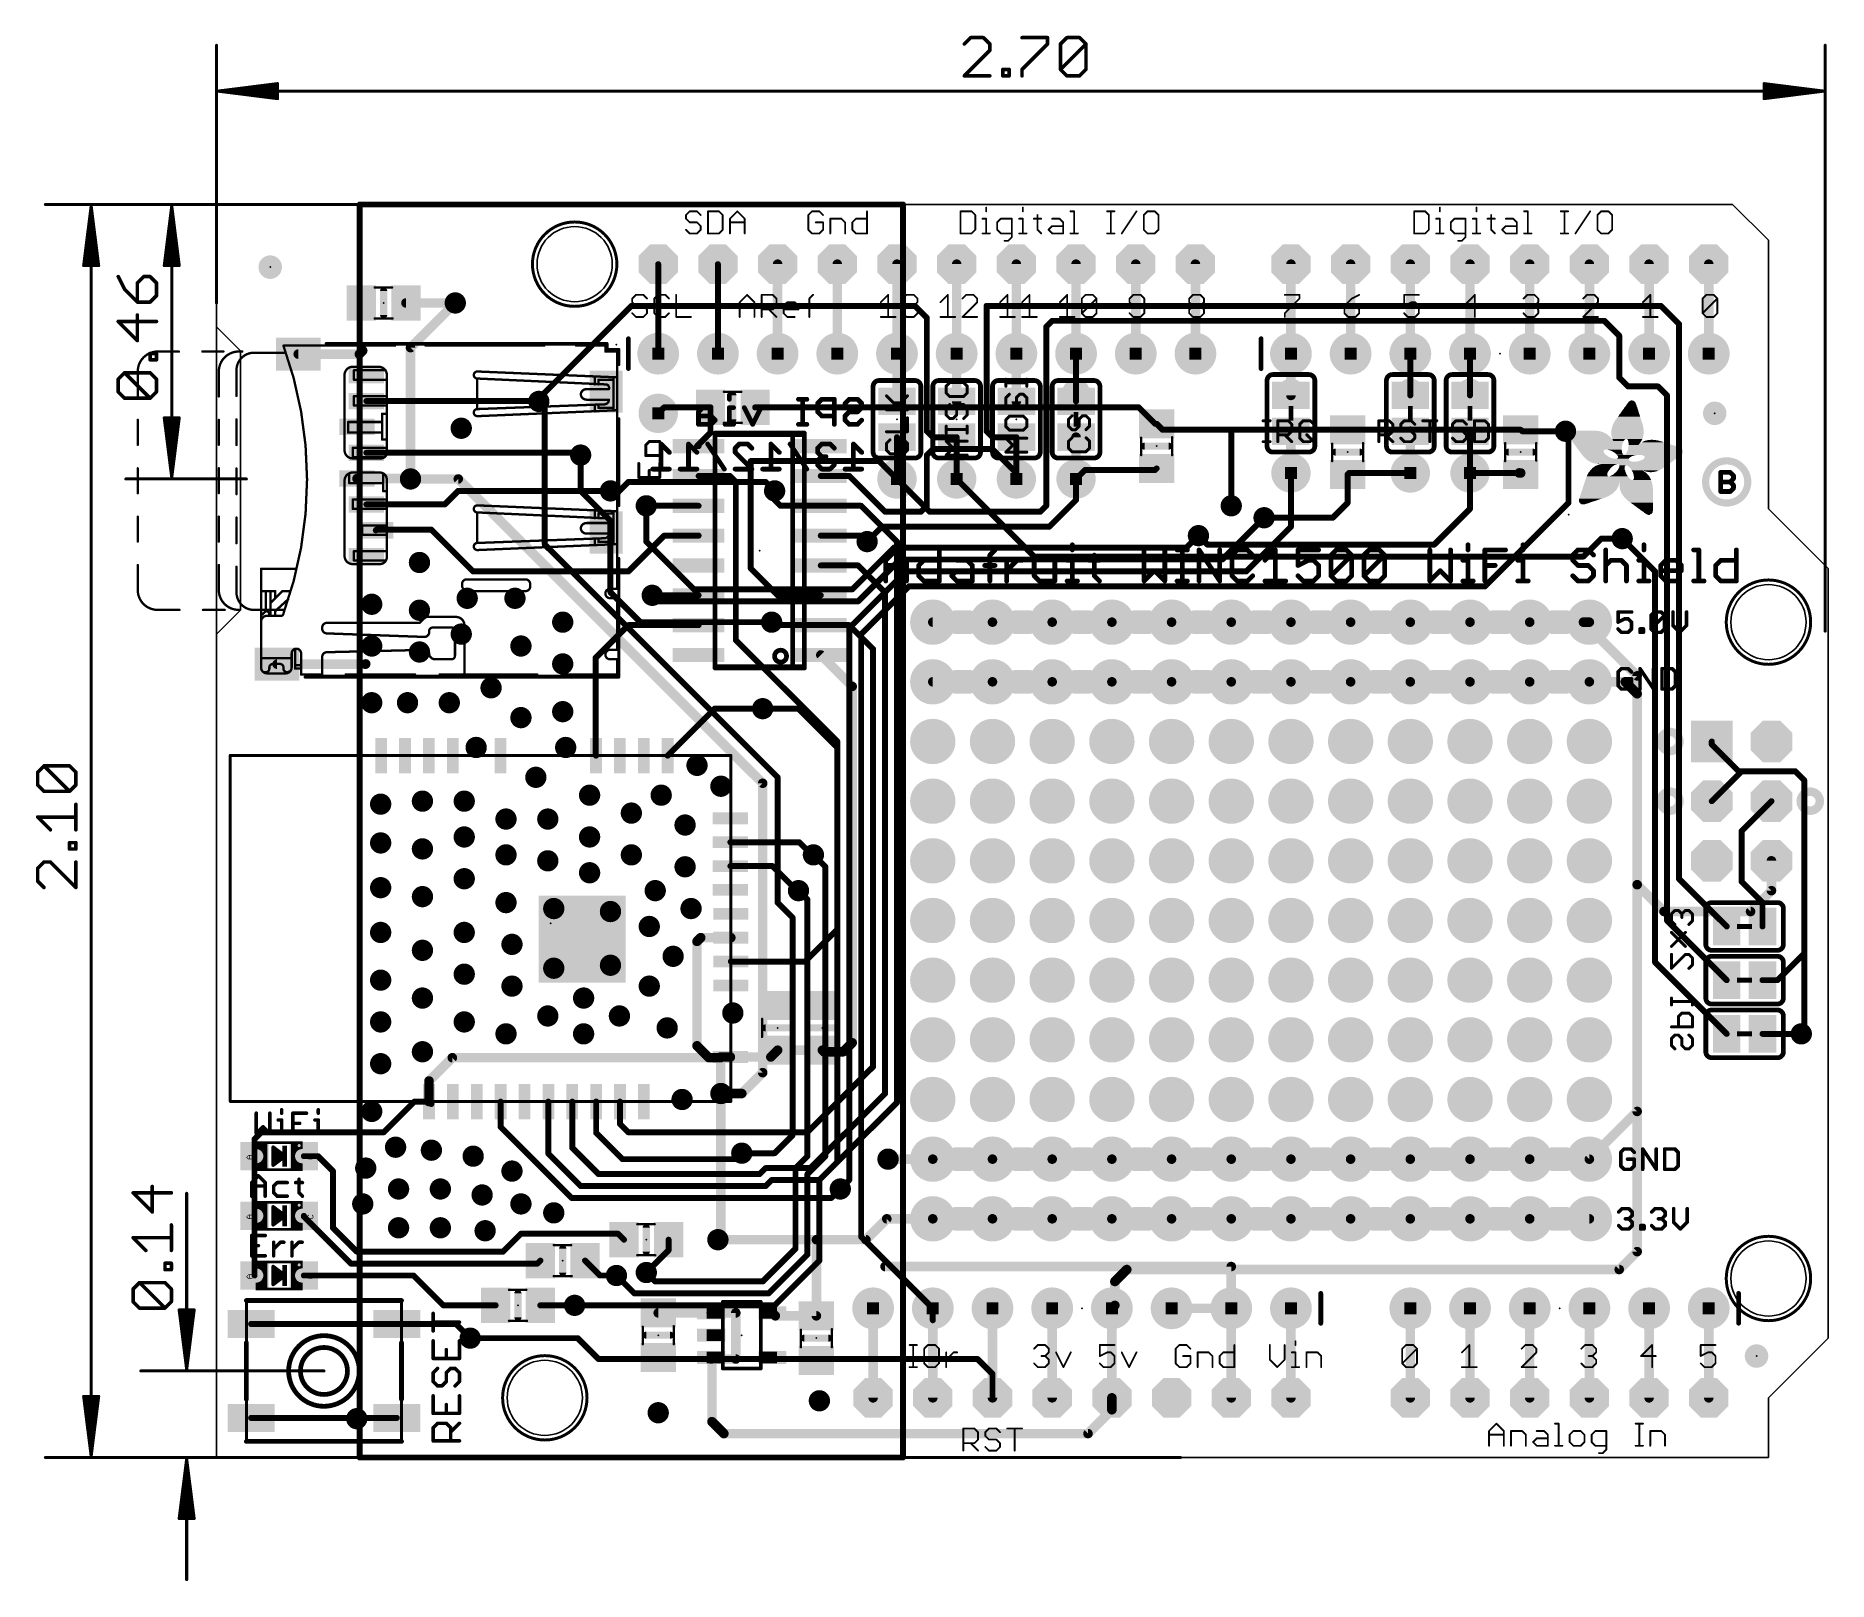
# Model space of a CAD drawing. Extents: x -7.7 to 68.6, y -5.3 to 60.5.
import ezdxf

# ---------------------------------------------------------------- set-up
doc = ezdxf.new("R2010")
doc.units = 0
for name, color, linetype in [('1', 12, 'CONTINUOUS'), ('16', 132, 'CONTINUOUS'), ('17', 110, 'CONTINUOUS'), ('18', 110, 'CONTINUOUS'), ('20', 4, 'CONTINUOUS'), ('21', 40, 'CONTINUOUS'), ('22', 6, 'CONTINUOUS'), ('23', 53, 'CONTINUOUS'), ('24', 53, 'CONTINUOUS'), ('47', 253, 'CONTINUOUS'), ('51', 253, 'CONTINUOUS')]:
    doc.layers.add(name, color=color, linetype=linetype)

# ---------------------------------------------------------------- blocks, each defined once
blk = doc.blocks.new('RECT')
blk.add_solid([(-0.5, -0.5), (0.5, -0.5), (-0.5, 0.5), (0.5, 0.5)])
blk = doc.blocks.new('PIE')
at = {"const_width": 0.5}
blk.add_lwpolyline([(0, -0.25, 1), (0, 0.25, 1), (0, -0.25)], format="xyb", dxfattribs=at)
blk = doc.blocks.new('ROUNDP')
at = {"const_width": 0.5}
blk.add_lwpolyline([(0, -0.25, 1), (0, 0.25, 1), (0, -0.25)], format="xyb", dxfattribs=at)
blk = doc.blocks.new('OCTAGONP')
at = {"const_width": 0.5}
blk.add_lwpolyline([(-0.25, -0.1036), (-0.25, 0.1036), (-0.1036, 0.25), (0.1036, 0.25), (0.25, 0.1036), (0.25, -0.1036), (0.1036, -0.25), (-0.1036, -0.25), (-0.25, -0.1036), (-0.25, 0.1036)], dxfattribs=at)
blk = doc.blocks.new('SQUAREP')
blk.add_solid([(-0.5, -0.5), (0.5, -0.5), (-0.5, 0.5), (0.5, 0.5)])
blk = doc.blocks.new('ROUNDV')
at = {"const_width": 0.5}
blk.add_lwpolyline([(0, -0.25, 1), (0, 0.25, 1), (0, -0.25)], format="xyb", dxfattribs=at)

msp = doc.modelspace()

# ---------------------------------------------------------------- linework, layer by layer
at = {"layer": '1'}
for points, const_width in [([(6.096, 0), (6.096, 53.34)], 0.254), ([(6.096, 53.34), (29.21, 53.34)], 0.254), ([(29.21, 53.34), (29.21, 0)], 0.254), ([(18.796, 50.8), (18.796, 46.99)], 0.254), ([(21.336, 46.99), (21.336, 50.8)], 0.254), ([(23.876, 46.99), (23.876, 50.8)], 0.4064), ([(26.416, 50.8), (26.416, 46.99)], 0.4064), ([(28.956, 50.8), (28.956, 46.99)], 0.4064), ([(31.496, 50.8), (31.496, 46.99)], 0.4064), ([(34.036, 50.8), (34.036, 46.99)], 0.4064), ([(36.576, 50.8), (36.576, 46.99)], 0.4064), ([(39.116, 50.8), (39.116, 46.99)], 0.4064), ([(41.656, 50.8), (41.656, 46.99)], 0.4064), ([(45.72, 50.8), (45.72, 46.99)], 0.4064), ([(48.26, 50.8), (48.26, 46.99)], 0.4064), ([(50.8, 50.8), (50.8, 46.99)], 0.4064), ([(53.34, 50.8), (53.34, 46.99)], 0.4064), ([(55.88, 50.8), (55.88, 46.99)], 0.4064), ([(58.42, 50.8), (58.42, 46.99)], 0.4064), ([(60.96, 50.8), (60.96, 46.99)], 0.4064), ([(63.5, 50.8), (63.5, 46.99)], 0.4064), ([(10.16, 49.149), (8.062, 49.149)], 0.4064), ([(6.077, 46.971), (6.223, 47.117)], 0.4064), ([(3.478, 46.971), (6.077, 46.971)], 0.4064), ([(6.378, 44.971), (13.716, 44.971)], 0.254), ([(13.716, 44.971), (13.716, 44.958)], 0.254), ([(18.796, 44.45), (19.05, 44.704)], 0.254), ([(19.05, 44.704), (21.021, 44.704)], 0.254), ([(21.021, 43.627), (21.021, 44.704)], 0.254), ([(22.921, 44.704), (39.243, 44.704)], 0.254), ([(39.243, 44.704), (39.944, 44.003)], 0.254), ([(20.447, 43.053), (21.021, 43.627)], 0.254), ([(39.944, 44.003), (40.005, 44.003)], 0.254), ([(40.005, 44.003), (40.259, 43.749)], 0.254), ([(40.259, 43.749), (43.18, 43.749)], 0.254), ([(43.18, 43.749), (48.133, 43.749)], 0.254), ([(43.18, 40.513), (43.18, 43.749)], 0.254), ([(48.133, 43.749), (55.499, 43.749)], 0.254), ([(55.56, 43.688), (55.499, 43.749)], 0.254), ([(57.404, 43.688), (55.56, 43.688)], 0.254), ([(6.378, 42.771), (15.395, 42.771)], 0.254), ([(15.395, 42.771), (15.494, 42.672)], 0.254), ([(20.514, 43.053), (20.447, 43.053)], 0.254), ([(30.226, 42.672), (30.48, 42.926)], 0.254), ([(30.226, 40.513), (30.226, 42.672)], 0.254), ([(30.48, 42.926), (33.02, 42.926)], 0.254), ([(33.02, 42.926), (34.036, 41.91)], 0.254), ([(22.733, 37.846), (22.733, 42.418)], 0.254), ([(22.733, 42.418), (28.194, 42.418)], 0.254), ([(28.194, 42.418), (28.956, 41.656)], 0.254), ([(34.036, 41.91), (34.036, 41.656)], 0.254), ([(36.576, 41.656), (36.957, 42.037)], 0.254), ([(36.957, 42.037), (39.939, 42.037)], 0.254), ([(39.939, 42.037), (40.005, 42.103)], 0.254), ([(48.133, 41.849), (48.194, 41.91)], 0.254), ([(48.133, 40.64), (48.133, 41.849)], 0.254), ([(48.194, 41.91), (50.8, 41.91)], 0.254), ([(53.34, 40.386), (53.34, 41.91)], 0.254), ([(55.499, 41.91), (53.34, 41.91)], 0.254), ([(55.438, 41.91), (55.438, 41.915)], 0.4064), ([(55.499, 41.91), (55.438, 41.91)], 0.4064), ([(55.499, 41.849), (55.499, 41.91)], 0.254), ([(5.978, 41.671), (8.24, 41.671)], 0.4064), ([(8.24, 41.671), (8.255, 41.656)], 0.4064), ([(9.71, 40.571), (10.287, 41.148)], 0.254), ([(10.287, 41.148), (16.764, 41.148)], 0.254), ([(21.844, 41.783), (20.514, 41.783)], 0.254), ([(22.098, 41.529), (21.844, 41.783)], 0.254), ([(22.098, 34.798), (22.098, 41.529)], 0.254), ([(23.749, 40.767), (23.749, 41.148)], 0.254), ([(25.714, 41.783), (26.924, 41.783)], 0.254), ([(26.924, 41.783), (28.448, 40.259)], 0.254), ([(31.496, 41.656), (34.798, 38.354)], 0.254), ([(6.378, 40.571), (9.71, 40.571)], 0.254), ([(20.514, 40.513), (18.288, 40.513)], 0.254), ([(24.003, 40.513), (23.749, 40.767)], 0.254), ([(25.714, 40.513), (24.003, 40.513)], 0.254), ([(27.432, 40.513), (25.714, 40.513)], 0.254), ([(28.956, 38.989), (27.432, 40.513)], 0.254), ([(29.972, 40.259), (30.226, 40.513)], 0.254), ([(47.498, 40.005), (48.133, 40.64)], 0.254), ([(51.816, 38.862), (53.34, 40.386)], 0.254), ([(28.448, 40.259), (29.972, 40.259)], 0.254), ([(44.577, 40.005), (47.498, 40.005)], 0.254), ([(6.804, 39.497), (6.778, 39.471)], 0.254), ([(9.144, 39.497), (6.804, 39.497)], 0.254), ([(10.922, 37.719), (9.144, 39.497)], 0.254), ([(19.05, 39.243), (17.526, 37.719)], 0.254), ([(20.514, 39.243), (19.05, 39.243)], 0.254), ([(25.714, 39.243), (27.432, 39.243)], 0.254), ([(27.432, 39.243), (27.686, 38.989)], 0.254), ([(28.956, 15.113), (28.956, 38.989)], 0.254), ([(41.783, 39.243), (42.164, 38.862)], 0.254), ([(42.164, 38.862), (51.816, 38.862)], 0.254), ([(58.166, 38.354), (58.928, 39.116)], 0.254), ([(58.928, 39.116), (59.817, 39.116)], 0.254), ([(34.798, 38.354), (58.166, 38.354)], 0.254), ([(17.526, 37.719), (10.922, 37.719)], 0.254), ([(23.876, 36.703), (22.733, 37.846)], 0.254), ([(27.305, 37.973), (25.714, 37.973)], 0.254), ([(28.448, 36.83), (27.305, 37.973)], 0.254), ([(20.514, 36.703), (18.542, 36.703)], 0.254), ([(25.714, 36.703), (23.876, 36.703)], 0.254), ([(28.448, 15.494), (28.448, 36.83)], 0.254), ([(17.526, 35.433), (16.129, 34.036)], 0.254), ([(20.514, 35.433), (17.526, 35.433)], 0.254), ([(23.749, 35.433), (23.622, 35.56)], 0.254), ([(25.714, 35.433), (23.749, 35.433)], 0.254), ([(26.924, 35.433), (25.714, 35.433)], 0.254), ([(27.94, 34.417), (26.924, 35.433)], 0.254), ([(26.416, 30.48), (22.098, 34.798)], 0.254), ([(25.714, 34.163), (27.051, 32.826)], 0.4064), ([(27.94, 16.637), (27.94, 34.417)], 0.254), ([(2.578, 33.771), (6.339, 33.771)], 0.4064), ([(6.339, 33.771), (6.35, 33.782)], 0.4064), ([(16.129, 34.036), (16.129, 29.899)], 0.254), ([(27.051, 32.826), (27.051, 17.653)], 0.4064), ([(58.42, 33.02), (59.944, 33.02)], 0.4064), ([(59.944, 33.02), (60.452, 32.512)], 0.4064), ([(60.452, 32.512), (60.452, 24.384)], 0.4064), ([(19.197, 29.879), (21.195, 31.877)], 0.254), ([(21.195, 31.877), (23.241, 31.877)], 0.254), ([(26.416, 22.479), (26.416, 30.48)], 0.254), ([(63.627, 30.353), (63.627, 30.48)], 0.254), ([(16.129, 29.899), (16.149, 29.879)], 0.254), ([(64.77, 29.21), (63.627, 30.353)], 0.254), ([(67.183, 29.21), (64.77, 29.21)], 0.254), ([(67.564, 28.829), (67.183, 29.21)], 0.254), ([(67.564, 18.161), (67.564, 28.829)], 0.254), ([(24.796, 26.193), (21.867, 26.193)], 0.254), ([(24.796, 26.193), (25.335, 25.654)], 0.254), ([(23.653, 25.177), (21.867, 25.177)], 0.254), ([(23.653, 25.177), (24.7, 24.13)], 0.254), ([(25.335, 25.654), (25.4, 25.654)], 0.254), ([(66.167, 24.13), (66.167, 25.4)], 0.4064), ([(60.452, 24.384), (61.595, 23.241)], 0.4064), ([(60.452, 14.732), (60.452, 24.384)], 0.4064), ([(24.7, 24.13), (24.765, 24.13)], 0.254), ([(65.278, 23.241), (66.167, 24.13)], 0.4064), ([(61.595, 23.241), (65.278, 23.241)], 0.4064), ([(20.605, 22.129), (20.447, 21.971)], 0.4064), ([(20.447, 21.971), (20.447, 17.526)], 0.4064), ([(21.887, 22.129), (20.605, 22.129)], 0.4064), ([(25.05, 21.113), (26.416, 22.479)], 0.254), ([(21.887, 21.113), (25.05, 21.113)], 0.254), ([(20.447, 17.526), (20.955, 17.018)], 0.4064), ([(27.051, 17.653), (26.67, 17.272)], 0.4064), ([(67.437, 18.034), (67.564, 18.161)], 0.254), ([(9.043, 16.028), (10.033, 17.018)], 0.4064), ([(10.033, 17.018), (20.955, 17.018)], 0.4064), ([(20.955, 17.018), (21.455, 17.018)], 0.4064), ([(21.455, 17.018), (21.455, 17.049)], 0.4064), ([(21.455, 17.049), (21.867, 17.049)], 0.4064), ([(21.455, 17.018), (21.455, 15.494)], 0.4064), ([(21.867, 17.049), (23.587, 17.049)], 0.4064), ([(23.587, 17.049), (23.876, 17.338)], 0.4064), ([(25.781, 17.338), (23.876, 17.338)], 0.4064), ([(25.847, 17.272), (25.781, 17.338)], 0.4064), ([(26.67, 17.272), (25.847, 17.272)], 0.4064), ([(9.043, 15.149), (9.043, 16.028)], 0.4064), ([(25.146, 13.843), (27.94, 16.637)], 0.254), ([(7.112, 13.843), (8.418, 15.149)], 0.254), ([(8.418, 15.149), (9.043, 15.149)], 0.254), ([(9.043, 15.149), (9.144, 15.048)], 0.254), ([(12.091, 15.149), (12.091, 14.071)], 0.254), ([(14.123, 15.149), (14.123, 12.928)], 0.254), ([(15.139, 15.149), (15.139, 13.182)], 0.254), ([(16.155, 15.149), (16.155, 13.817)], 0.254), ([(17.171, 15.149), (17.171, 14.198)], 0.254), ([(21.455, 15.494), (21.463, 15.494)], 0.4064), ([(25.273, 12.319), (28.448, 15.494)], 0.254), ([(25.654, 11.811), (28.956, 15.113)], 0.254), ([(58.42, 12.7), (60.452, 14.732)], 0.4064), ([(1.617, 13.555), (1.905, 13.843)], 0.254), ([(1.905, 13.843), (7.112, 13.843)], 0.254), ([(12.091, 14.071), (15.113, 11.049)], 0.254), ([(16.155, 13.817), (17.272, 12.7)], 0.254), ([(17.171, 14.198), (17.526, 13.843)], 0.254), ([(17.526, 13.843), (25.146, 13.843)], 0.254), ([(1.617, 12.827), (1.617, 13.555)], 0.254), ([(14.123, 12.928), (15.494, 11.557)], 0.254), ([(15.139, 13.182), (16.256, 12.065)], 0.254), ([(22.098, 12.7), (22.352, 12.954)], 0.254), ([(1.617, 12.827), (1.617, 10.287)], 0.254), ([(3.717, 12.827), (4.318, 12.827)], 0.254), ([(4.318, 12.827), (4.953, 12.192)], 0.254), ([(4.953, 12.192), (4.953, 9.779)], 0.254), ([(17.272, 12.7), (22.098, 12.7)], 0.254), ([(23.114, 12.065), (23.368, 12.319)], 0.254), ([(23.368, 12.319), (25.273, 12.319)], 0.254), ([(15.494, 11.557), (23.368, 11.557)], 0.254), ([(16.256, 12.065), (23.114, 12.065)], 0.254), ([(23.368, 11.557), (23.622, 11.811)], 0.254), ([(23.622, 11.811), (25.654, 11.811)], 0.254), ([(26.162, 11.049), (26.543, 11.43)], 0.254), ([(15.113, 11.049), (26.162, 11.049)], 0.254), ([(1.617, 10.287), (1.617, 7.747)], 0.254), ([(3.717, 10.287), (3.717, 10.253)], 0.254), ([(3.717, 10.253), (5.715, 8.255)], 0.254), ([(27.6335, 9.271), (28.5225, 10.16)], 0.4064), ([(28.5225, 10.16), (30.48, 10.16)], 0.4064), ([(4.953, 9.779), (5.969, 8.763)], 0.254), ([(12.192, 8.763), (12.954, 9.525)], 0.254), ([(12.954, 9.525), (17.084, 9.525)], 0.254), ([(17.084, 9.525), (17.338, 9.271)], 0.254), ([(19.238, 9.271), (19.238, 8.824)], 0.254), ([(25.527, 9.271), (21.336, 9.271)], 0.4064), ([(27.6335, 9.271), (25.527, 9.271)], 0.4064), ([(25.527, 6.03), (25.527, 9.271)], 0.4064), ([(5.969, 8.763), (12.192, 8.763)], 0.254), ([(13.655, 8.255), (13.782, 8.382)], 0.254), ([(16.317, 7.747), (15.682, 8.382)], 0.254), ([(19.238, 8.824), (18.288, 7.874)], 0.254), ([(3.717, 7.747), (8.382, 7.747)], 0.254), ([(5.715, 8.255), (13.655, 8.255)], 0.254), ([(8.382, 7.747), (9.652, 6.477)], 0.254), ([(17.018, 7.747), (16.317, 7.747)], 0.254), ([(43.18, 8.128), (28.448, 8.128)], 0.4064), ([(43.18, 6.35), (43.18, 8.128)], 0.4064), ([(9.652, 6.477), (11.877, 6.477)], 0.254), ([(13.777, 6.477), (15.24, 6.477)], 0.254), ([(21.052, 6.157), (18.796, 6.157)], 0.4064), ([(21.052, 6.157), (22.098, 6.157)], 0.4064), ([(22.098, 6.157), (22.098, 4.191)], 0.4064), ([(23.652, 6.157), (23.779, 6.03)], 0.4064), ([(23.779, 6.03), (25.527, 6.03)], 0.4064), ([(27.94, 6.35), (27.94, 2.54)], 0.4064), ([(30.48, 6.35), (30.48, 2.54)], 0.4064), ([(33.02, 2.54), (33.02, 6.35)], 0.4064), ([(35.56, 2.54), (35.56, 6.35)], 0.4064), ([(38.1, 6.35), (38.1, 2.54)], 0.4064), ([(45.72, 6.35), (45.72, 2.54)], 0.4064), ([(50.8, 6.35), (50.8, 2.54)], 0.4064), ([(53.34, 6.35), (53.34, 2.54)], 0.4064), ([(55.88, 6.35), (55.88, 2.54)], 0.4064), ([(58.42, 6.35), (58.42, 2.54)], 0.4064), ([(60.96, 6.35), (60.96, 2.54)], 0.4064), ([(63.5, 2.54), (63.5, 6.35)], 0.4064), ([(1.472, 5.683), (7.672, 5.683)], 0.254), ([(7.672, 5.683), (10.192, 5.683)], 0.254), ([(10.192, 5.683), (10.795, 5.08)], 0.254), ([(21.052, 4.191), (21.052, 4.257)], 0.4064), ([(21.082, 4.257), (21.052, 4.257)], 0.4064), ([(22.098, 4.191), (21.052, 4.191)], 0.4064), ([(21.082, 1.524), (21.082, 4.257)], 0.4064), ([(38.1, 2.54), (38.1, 2.032)], 0.4064), ([(1.472, 1.683), (7.672, 1.683)], 0.254), ([(21.59, 1.016), (21.082, 1.524)], 0.4064), ([(38.1, 2.032), (37.084, 1.016)], 0.4064), ([(37.084, 1.016), (21.59, 1.016)], 0.4064), ([(29.21, 0), (6.096, 0)], 0.254)]:
    msp.add_lwpolyline(points, dxfattribs=dict(at, const_width=const_width))
for points, const_width in [([(6.1595, 53.34, 1), (6.0325, 53.34)], 0.127), ([(6.096, 53.4035, 1), (6.096, 53.2765)], 0.127), ([(29.2735, 53.34, 1), (29.1465, 53.34)], 0.127), ([(29.21, 53.2765, 1), (29.21, 53.4035)], 0.127), ([(18.8595, 50.8, 1), (18.7325, 50.8)], 0.127), ([(21.3995, 50.8, 1), (21.2725, 50.8)], 0.127), ([(23.9776, 50.8, 1), (23.7744, 50.8)], 0.2032), ([(26.5176, 50.8, 1), (26.3144, 50.8)], 0.2032), ([(29.0576, 50.8, 1), (28.8544, 50.8)], 0.2032), ([(31.5976, 50.8, 1), (31.3944, 50.8)], 0.2032), ([(34.1376, 50.8, 1), (33.9344, 50.8)], 0.2032), ([(36.6776, 50.8, 1), (36.4744, 50.8)], 0.2032), ([(39.2176, 50.8, 1), (39.0144, 50.8)], 0.2032), ([(41.7576, 50.8, 1), (41.5544, 50.8)], 0.2032), ([(45.8216, 50.8, 1), (45.6184, 50.8)], 0.2032), ([(48.3616, 50.8, 1), (48.1584, 50.8)], 0.2032), ([(50.9016, 50.8, 1), (50.6984, 50.8)], 0.2032), ([(53.4416, 50.8, 1), (53.2384, 50.8)], 0.2032), ([(55.9816, 50.8, 1), (55.7784, 50.8)], 0.2032), ([(58.5216, 50.8, 1), (58.3184, 50.8)], 0.2032), ([(61.0616, 50.8, 1), (60.8584, 50.8)], 0.2032), ([(63.6016, 50.8, 1), (63.3984, 50.8)], 0.2032), ([(8.062, 49.2506, 1), (8.062, 49.0474)], 0.2032), ([(10.16, 49.0474, 1), (10.16, 49.2506)], 0.2032), ([(6.2948, 47.0452, 1), (6.1512, 47.1888)], 0.2032), ([(3.478, 47.0726, 1), (3.478, 46.8694)], 0.2032), ([(6.0052, 47.0428, 1), (6.1488, 46.8992)], 0.2032), ([(6.077, 46.8694, 1), (6.077, 47.0726)], 0.2032), ([(18.7325, 46.99, 1), (18.8595, 46.99)], 0.127), ([(21.2725, 46.99, 1), (21.3995, 46.99)], 0.127), ([(23.7744, 46.99, 1), (23.9776, 46.99)], 0.2032), ([(26.3144, 46.99, 1), (26.5176, 46.99)], 0.2032), ([(28.8544, 46.99, 1), (29.0576, 46.99)], 0.2032), ([(31.3944, 46.99, 1), (31.5976, 46.99)], 0.2032), ([(33.9344, 46.99, 1), (34.1376, 46.99)], 0.2032), ([(36.4744, 46.99, 1), (36.6776, 46.99)], 0.2032), ([(39.0144, 46.99, 1), (39.2176, 46.99)], 0.2032), ([(41.5544, 46.99, 1), (41.7576, 46.99)], 0.2032), ([(45.6184, 46.99, 1), (45.8216, 46.99)], 0.2032), ([(48.1584, 46.99, 1), (48.3616, 46.99)], 0.2032), ([(50.6984, 46.99, 1), (50.9016, 46.99)], 0.2032), ([(53.2384, 46.99, 1), (53.4416, 46.99)], 0.2032), ([(55.7784, 46.99, 1), (55.9816, 46.99)], 0.2032), ([(58.3184, 46.99, 1), (58.5216, 46.99)], 0.2032), ([(60.8584, 46.99, 1), (61.0616, 46.99)], 0.2032), ([(63.3984, 46.99, 1), (63.6016, 46.99)], 0.2032), ([(6.378, 45.0345, 1), (6.378, 44.9075)], 0.127), ([(13.7795, 44.971, 1), (13.6525, 44.971)], 0.127), ([(13.6525, 44.958, 1), (13.7795, 44.958)], 0.127), ([(13.716, 44.9075, 1), (13.716, 45.0345)], 0.127), ([(18.7511, 44.4949, 1), (18.8409, 44.4051)], 0.127), ([(19.05, 44.7675, 1), (19.05, 44.6405)], 0.127), ([(19.0949, 44.6591, 1), (19.0051, 44.7489)], 0.127), ([(21.0845, 44.704, 1), (20.9575, 44.704)], 0.127), ([(21.021, 44.6405, 1), (21.021, 44.7675)], 0.127), ([(22.921, 44.7675, 1), (22.921, 44.6405)], 0.127), ([(39.2879, 44.7489, 1), (39.1981, 44.6591)], 0.127), ([(39.243, 44.6405, 1), (39.243, 44.7675)], 0.127), ([(20.9575, 43.627, 1), (21.0845, 43.627)], 0.127), ([(21.0659, 43.5821, 1), (20.9761, 43.6719)], 0.127), ([(39.944, 44.0665, 1), (39.944, 43.9395)], 0.127), ([(39.8991, 43.9581, 1), (39.9889, 44.0479)], 0.127), ([(40.0499, 44.0479, 1), (39.9601, 43.9581)], 0.127), ([(40.005, 43.9395, 1), (40.005, 44.0665)], 0.127), ([(40.259, 43.8125, 1), (40.259, 43.6855)], 0.127), ([(40.2141, 43.7041, 1), (40.3039, 43.7939)], 0.127), ([(43.18, 43.8125, 1), (43.18, 43.6855)], 0.127), ([(43.2435, 43.749, 1), (43.1165, 43.749)], 0.127), ([(43.18, 43.6855, 1), (43.18, 43.8125)], 0.127), ([(48.133, 43.8125, 1), (48.133, 43.6855)], 0.127), ([(48.133, 43.6855, 1), (48.133, 43.8125)], 0.127), ([(55.5439, 43.7939, 1), (55.4541, 43.7041)], 0.127), ([(55.56, 43.7515, 1), (55.56, 43.6245)], 0.127), ([(55.499, 43.6855, 1), (55.499, 43.8125)], 0.127), ([(55.5151, 43.6431, 1), (55.6049, 43.7329)], 0.127), ([(57.404, 43.6245, 1), (57.404, 43.7515)], 0.127), ([(6.378, 42.8345, 1), (6.378, 42.7075)], 0.127), ([(15.4399, 42.8159, 1), (15.3501, 42.7261)], 0.127), ([(15.395, 42.7075, 1), (15.395, 42.8345)], 0.127), ([(15.4491, 42.6271, 1), (15.5389, 42.7169)], 0.127), ([(20.447, 43.1165, 1), (20.447, 42.9895)], 0.127), ([(20.4021, 43.0979, 1), (20.4919, 43.0081)], 0.127), ([(20.514, 42.9895, 1), (20.514, 43.1165)], 0.127), ([(30.2895, 42.672, 1), (30.1625, 42.672)], 0.127), ([(30.1811, 42.7169, 1), (30.2709, 42.6271)], 0.127), ([(30.48, 42.9895, 1), (30.48, 42.8625)], 0.127), ([(30.5249, 42.8811, 1), (30.4351, 42.9709)], 0.127), ([(33.0649, 42.9709, 1), (32.9751, 42.8811)], 0.127), ([(33.02, 42.8625, 1), (33.02, 42.9895)], 0.127), ([(22.7965, 42.418, 1), (22.6695, 42.418)], 0.127), ([(22.733, 42.4815, 1), (22.733, 42.3545)], 0.127), ([(28.2389, 42.4629, 1), (28.1491, 42.3731)], 0.127), ([(28.194, 42.3545, 1), (28.194, 42.4815)], 0.127), ([(34.0995, 41.91, 1), (33.9725, 41.91)], 0.127), ([(33.9911, 41.8651, 1), (34.0809, 41.9549)], 0.127), ([(36.957, 42.1005, 1), (36.957, 41.9735)], 0.127), ([(37.0019, 41.9921, 1), (36.9121, 42.0819)], 0.127), ([(39.8941, 42.0819, 1), (39.9839, 41.9921)], 0.127), ([(39.939, 41.9735, 1), (39.939, 42.1005)], 0.127), ([(40.0499, 42.0581, 1), (39.9601, 42.1479)], 0.127), ([(48.1965, 41.849, 1), (48.0695, 41.849)], 0.127), ([(48.0881, 41.8939, 1), (48.1779, 41.8041)], 0.127), ([(48.194, 41.9735, 1), (48.194, 41.8465)], 0.127), ([(48.2389, 41.8651, 1), (48.1491, 41.9549)], 0.127), ([(50.8, 41.8465, 1), (50.8, 41.9735)], 0.127), ([(53.4035, 41.91, 1), (53.2765, 41.91)], 0.127), ([(53.34, 41.9735, 1), (53.34, 41.8465)], 0.127), ([(55.5396, 41.915, 1), (55.3364, 41.915)], 0.2032), ([(55.438, 42.0116, 1), (55.438, 41.8084)], 0.2032), ([(55.3364, 41.91, 1), (55.5396, 41.91)], 0.2032), ([(55.5625, 41.91, 1), (55.4355, 41.91)], 0.127), ([(55.499, 41.8084, 1), (55.499, 42.0116)], 0.2032), ([(55.499, 41.8465, 1), (55.499, 41.9735)], 0.127), ([(5.978, 41.7726, 1), (5.978, 41.5694)], 0.2032), ([(8.3118, 41.7428, 1), (8.1682, 41.5992)], 0.2032), ([(8.1832, 41.5842, 1), (8.3268, 41.7278)], 0.2032), ([(8.24, 41.5694, 1), (8.24, 41.7726)], 0.2032), ([(10.287, 41.2115, 1), (10.287, 41.0845)], 0.127), ([(10.3319, 41.1031, 1), (10.2421, 41.1929)], 0.127), ([(16.764, 41.0845, 1), (16.764, 41.2115)], 0.127), ([(20.514, 41.8465, 1), (20.514, 41.7195)], 0.127), ([(21.8889, 41.8279, 1), (21.7991, 41.7381)], 0.127), ([(21.844, 41.7195, 1), (21.844, 41.8465)], 0.127), ([(22.1615, 41.529, 1), (22.0345, 41.529)], 0.127), ([(22.0531, 41.4841, 1), (22.1429, 41.5739)], 0.127), ([(23.8125, 41.148, 1), (23.6855, 41.148)], 0.127), ([(25.714, 41.8465, 1), (25.714, 41.7195)], 0.127), ([(26.9689, 41.8279, 1), (26.8791, 41.7381)], 0.127), ([(26.924, 41.7195, 1), (26.924, 41.8465)], 0.127), ([(28.9111, 41.6111, 1), (29.0009, 41.7009)], 0.127), ([(31.5409, 41.7009, 1), (31.4511, 41.6111)], 0.127), ([(33.9725, 41.656, 1), (34.0995, 41.656)], 0.127), ([(36.5311, 41.7009, 1), (36.6209, 41.6111)], 0.127), ([(55.4355, 41.849, 1), (55.5625, 41.849)], 0.127), ([(6.378, 40.6345, 1), (6.378, 40.5075)], 0.127), ([(9.6651, 40.6159, 1), (9.7549, 40.5261)], 0.127), ([(9.71, 40.5075, 1), (9.71, 40.6345)], 0.127), ([(18.288, 40.5765, 1), (18.288, 40.4495)], 0.127), ([(20.514, 40.4495, 1), (20.514, 40.5765)], 0.127), ([(23.7939, 40.8119, 1), (23.7041, 40.7221)], 0.127), ([(23.6855, 40.767, 1), (23.8125, 40.767)], 0.127), ([(24.003, 40.5765, 1), (24.003, 40.4495)], 0.127), ([(23.9581, 40.4681, 1), (24.0479, 40.5579)], 0.127), ([(25.714, 40.5765, 1), (25.714, 40.4495)], 0.127), ([(25.714, 40.4495, 1), (25.714, 40.5765)], 0.127), ([(27.4769, 40.5579, 1), (27.3871, 40.4681)], 0.127), ([(27.432, 40.4495, 1), (27.432, 40.5765)], 0.127), ([(30.1625, 40.513, 1), (30.2895, 40.513)], 0.127), ([(30.2709, 40.4681, 1), (30.1811, 40.5579)], 0.127), ([(43.1165, 40.513, 1), (43.2435, 40.513)], 0.127), ([(48.0695, 40.64, 1), (48.1965, 40.64)], 0.127), ([(48.1779, 40.5951, 1), (48.0881, 40.6849)], 0.127), ([(53.2765, 40.386, 1), (53.4035, 40.386)], 0.127), ([(53.3849, 40.3411, 1), (53.2951, 40.4309)], 0.127), ([(28.448, 40.3225, 1), (28.448, 40.1955)], 0.127), ([(28.4031, 40.2141, 1), (28.4929, 40.3039)], 0.127), ([(29.9271, 40.3039, 1), (30.0169, 40.2141)], 0.127), ([(29.972, 40.1955, 1), (29.972, 40.3225)], 0.127), ([(44.577, 40.0685, 1), (44.577, 39.9415)], 0.127), ([(47.4531, 40.0499, 1), (47.5429, 39.9601)], 0.127), ([(47.498, 39.9415, 1), (47.498, 40.0685)], 0.127), ([(6.7331, 39.5159, 1), (6.8229, 39.4261)], 0.127), ([(6.804, 39.5605, 1), (6.804, 39.4335)], 0.127), ([(6.8489, 39.4521, 1), (6.7591, 39.5419)], 0.127), ([(9.1889, 39.5419, 1), (9.0991, 39.4521)], 0.127), ([(9.144, 39.4335, 1), (9.144, 39.5605)], 0.127), ([(19.05, 39.3065, 1), (19.05, 39.1795)], 0.127), ([(19.0949, 39.1981, 1), (19.0051, 39.2879)], 0.127), ([(20.514, 39.1795, 1), (20.514, 39.3065)], 0.127), ([(25.714, 39.3065, 1), (25.714, 39.1795)], 0.127), ([(27.4769, 39.2879, 1), (27.3871, 39.1981)], 0.127), ([(27.432, 39.1795, 1), (27.432, 39.3065)], 0.127), ([(27.6411, 38.9441, 1), (27.7309, 39.0339)], 0.127), ([(29.0195, 38.989, 1), (28.8925, 38.989)], 0.127), ([(28.9111, 38.9441, 1), (29.0009, 39.0339)], 0.127), ([(41.8279, 39.2879, 1), (41.7381, 39.1981)], 0.127), ([(42.164, 38.9255, 1), (42.164, 38.7985)], 0.127), ([(42.1191, 38.8171, 1), (42.2089, 38.9069)], 0.127), ([(51.7711, 38.9069, 1), (51.8609, 38.8171)], 0.127), ([(51.816, 38.7985, 1), (51.816, 38.9255)], 0.127), ([(58.928, 39.1795, 1), (58.928, 39.0525)], 0.127), ([(58.9729, 39.0711, 1), (58.8831, 39.1609)], 0.127), ([(59.817, 39.0525, 1), (59.817, 39.1795)], 0.127), ([(34.798, 38.4175, 1), (34.798, 38.2905)], 0.127), ([(34.7531, 38.3091, 1), (34.8429, 38.3989)], 0.127), ([(58.1211, 38.3989, 1), (58.2109, 38.3091)], 0.127), ([(58.166, 38.2905, 1), (58.166, 38.4175)], 0.127), ([(10.922, 37.7825, 1), (10.922, 37.6555)], 0.127), ([(10.8771, 37.6741, 1), (10.9669, 37.7639)], 0.127), ([(17.4811, 37.7639, 1), (17.5709, 37.6741)], 0.127), ([(17.526, 37.6555, 1), (17.526, 37.7825)], 0.127), ([(22.7779, 37.8909, 1), (22.6881, 37.8011)], 0.127), ([(22.6695, 37.846, 1), (22.7965, 37.846)], 0.127), ([(25.714, 38.0365, 1), (25.714, 37.9095)], 0.127), ([(27.3499, 38.0179, 1), (27.2601, 37.9281)], 0.127), ([(27.305, 37.9095, 1), (27.305, 38.0365)], 0.127), ([(18.542, 36.7665, 1), (18.542, 36.6395)], 0.127), ([(20.514, 36.6395, 1), (20.514, 36.7665)], 0.127), ([(23.876, 36.7665, 1), (23.876, 36.6395)], 0.127), ([(23.8311, 36.6581, 1), (23.9209, 36.7479)], 0.127), ([(25.714, 36.6395, 1), (25.714, 36.7665)], 0.127), ([(28.5115, 36.83, 1), (28.3845, 36.83)], 0.127), ([(28.4031, 36.7851, 1), (28.4929, 36.8749)], 0.127), ([(17.526, 35.4965, 1), (17.526, 35.3695)], 0.127), ([(17.5709, 35.3881, 1), (17.4811, 35.4779)], 0.127), ([(20.514, 35.3695, 1), (20.514, 35.4965)], 0.127), ([(23.6669, 35.6049, 1), (23.5771, 35.5151)], 0.127), ([(23.749, 35.4965, 1), (23.749, 35.3695)], 0.127), ([(23.7041, 35.3881, 1), (23.7939, 35.4779)], 0.127), ([(25.714, 35.4965, 1), (25.714, 35.3695)], 0.127), ([(25.714, 35.3695, 1), (25.714, 35.4965)], 0.127), ([(26.9689, 35.4779, 1), (26.8791, 35.3881)], 0.127), ([(26.924, 35.3695, 1), (26.924, 35.4965)], 0.127), ([(22.1429, 34.8429, 1), (22.0531, 34.7531)], 0.127), ([(22.0345, 34.798, 1), (22.1615, 34.798)], 0.127), ([(25.7858, 34.2348, 1), (25.6422, 34.0912)], 0.2032), ([(28.0035, 34.417, 1), (27.8765, 34.417)], 0.127), ([(27.8951, 34.3721, 1), (27.9849, 34.4619)], 0.127), ([(2.578, 33.8726, 1), (2.578, 33.6694)], 0.2032), ([(6.2672, 33.8428, 1), (6.4108, 33.6992)], 0.2032), ([(6.4218, 33.7102, 1), (6.2782, 33.8538)], 0.2032), ([(6.339, 33.6694, 1), (6.339, 33.8726)], 0.2032), ([(16.1925, 34.036, 1), (16.0655, 34.036)], 0.127), ([(16.0841, 34.0809, 1), (16.1739, 33.9911)], 0.127), ([(27.1526, 32.826, 1), (26.9494, 32.826)], 0.2032), ([(26.9792, 32.7542, 1), (27.1228, 32.8978)], 0.2032), ([(58.42, 33.1216, 1), (58.42, 32.9184)], 0.2032), ([(60.0158, 33.0918, 1), (59.8722, 32.9482)], 0.2032), ([(59.944, 32.9184, 1), (59.944, 33.1216)], 0.2032), ([(60.5536, 32.512, 1), (60.3504, 32.512)], 0.2032), ([(60.3802, 32.4402, 1), (60.5238, 32.5838)], 0.2032), ([(21.195, 31.9405, 1), (21.195, 31.8135)], 0.127), ([(21.2399, 31.8321, 1), (21.1501, 31.9219)], 0.127), ([(23.241, 31.8135, 1), (23.241, 31.9405)], 0.127), ([(26.4795, 30.48, 1), (26.3525, 30.48)], 0.127), ([(26.3711, 30.4351, 1), (26.4609, 30.5249)], 0.127), ([(63.6905, 30.48, 1), (63.5635, 30.48)], 0.127), ([(16.1739, 29.9439, 1), (16.0841, 29.8541)], 0.127), ([(16.0655, 29.899, 1), (16.1925, 29.899)], 0.127), ([(16.1041, 29.8341, 1), (16.1939, 29.9239)], 0.127), ([(19.1521, 29.9239, 1), (19.2419, 29.8341)], 0.127), ([(63.6719, 30.3979, 1), (63.5821, 30.3081)], 0.127), ([(63.5635, 30.353, 1), (63.6905, 30.353)], 0.127), ([(64.77, 29.2735, 1), (64.77, 29.1465)], 0.127), ([(64.7251, 29.1651, 1), (64.8149, 29.2549)], 0.127), ([(67.2279, 29.2549, 1), (67.1381, 29.1651)], 0.127), ([(67.183, 29.1465, 1), (67.183, 29.2735)], 0.127), ([(67.6275, 28.829, 1), (67.5005, 28.829)], 0.127), ([(67.5191, 28.7841, 1), (67.6089, 28.8739)], 0.127), ([(21.867, 26.2565, 1), (21.867, 26.1295)], 0.127), ([(24.8409, 26.2379, 1), (24.7511, 26.1481)], 0.127), ([(24.796, 26.1295, 1), (24.796, 26.2565)], 0.127), ([(21.867, 25.2405, 1), (21.867, 25.1135)], 0.127), ([(23.6979, 25.2219, 1), (23.6081, 25.1321)], 0.127), ([(23.653, 25.1135, 1), (23.653, 25.2405)], 0.127), ([(25.335, 25.7175, 1), (25.335, 25.5905)], 0.127), ([(25.2901, 25.6091, 1), (25.3799, 25.6989)], 0.127), ([(25.4, 25.5905, 1), (25.4, 25.7175)], 0.127), ([(66.2686, 25.4, 1), (66.0654, 25.4)], 0.2032), ([(60.5536, 24.384, 1), (60.3504, 24.384)], 0.2032), ([(60.3504, 24.384, 1), (60.5536, 24.384)], 0.2032), ([(60.5238, 24.4558, 1), (60.3802, 24.3122)], 0.2032), ([(24.7, 24.1935, 1), (24.7, 24.0665)], 0.127), ([(24.6551, 24.0851, 1), (24.7449, 24.1749)], 0.127), ([(24.765, 24.0665, 1), (24.765, 24.1935)], 0.127), ([(66.0654, 24.13, 1), (66.2686, 24.13)], 0.2032), ([(66.2388, 24.0582, 1), (66.0952, 24.2018)], 0.2032), ([(61.595, 23.3426, 1), (61.595, 23.1394)], 0.2032), ([(61.5232, 23.1692, 1), (61.6668, 23.3128)], 0.2032), ([(65.2062, 23.3128, 1), (65.3498, 23.1692)], 0.2032), ([(65.278, 23.1394, 1), (65.278, 23.3426)], 0.2032), ([(20.5486, 21.971, 1), (20.3454, 21.971)], 0.2032), ([(20.3752, 22.0428, 1), (20.5188, 21.8992)], 0.2032), ([(20.605, 22.2306, 1), (20.605, 22.0274)], 0.2032), ([(20.6768, 22.0572, 1), (20.5332, 22.2008)], 0.2032), ([(21.887, 22.0274, 1), (21.887, 22.2306)], 0.2032), ([(26.3525, 22.479, 1), (26.4795, 22.479)], 0.127), ([(26.4609, 22.4341, 1), (26.3711, 22.5239)], 0.127), ([(21.887, 21.1765, 1), (21.887, 21.0495)], 0.127), ([(25.0051, 21.1579, 1), (25.0949, 21.0681)], 0.127), ([(25.05, 21.0495, 1), (25.05, 21.1765)], 0.127), ([(20.3454, 17.526, 1), (20.5486, 17.526)], 0.2032), ([(20.5188, 17.5978, 1), (20.3752, 17.4542)], 0.2032), ([(26.9494, 17.653, 1), (27.1526, 17.653)], 0.2032), ([(27.1228, 17.5812, 1), (26.9792, 17.7248)], 0.2032), ([(67.3921, 18.0789, 1), (67.4819, 17.9891)], 0.127), ([(67.5005, 18.161, 1), (67.6275, 18.161)], 0.127), ([(67.6089, 18.1161, 1), (67.5191, 18.2059)], 0.127), ([(10.033, 17.1196, 1), (10.033, 16.9164)], 0.2032), ([(10.1048, 16.9462, 1), (9.9612, 17.0898)], 0.2032), ([(20.955, 17.1196, 1), (20.955, 16.9164)], 0.2032), ([(20.8832, 16.9462, 1), (21.0268, 17.0898)], 0.2032), ([(20.955, 16.9164, 1), (20.955, 17.1196)], 0.2032), ([(21.5566, 17.049, 1), (21.3534, 17.049)], 0.2032), ([(21.455, 17.1506, 1), (21.455, 16.9474)], 0.2032), ([(21.5566, 17.018, 1), (21.3534, 17.018)], 0.2032), ([(21.3534, 17.018, 1), (21.5566, 17.018)], 0.2032), ([(21.455, 16.9164, 1), (21.455, 17.1196)], 0.2032), ([(21.867, 17.1506, 1), (21.867, 16.9474)], 0.2032), ([(21.867, 16.9474, 1), (21.867, 17.1506)], 0.2032), ([(23.5152, 17.1208, 1), (23.6588, 16.9772)], 0.2032), ([(23.587, 16.9474, 1), (23.587, 17.1506)], 0.2032), ([(23.876, 17.4396, 1), (23.876, 17.2364)], 0.2032), ([(23.9478, 17.2662, 1), (23.8042, 17.4098)], 0.2032), ([(25.8528, 17.4098, 1), (25.7092, 17.2662)], 0.2032), ([(25.847, 17.3736, 1), (25.847, 17.1704)], 0.2032), ([(25.7752, 17.2002, 1), (25.9188, 17.3438)], 0.2032), ([(25.781, 17.2364, 1), (25.781, 17.4396)], 0.2032), ([(26.5982, 17.3438, 1), (26.7418, 17.2002)], 0.2032), ([(26.67, 17.1704, 1), (26.67, 17.3736)], 0.2032), ([(9.1446, 16.028, 1), (8.9414, 16.028)], 0.2032), ([(8.9712, 16.0998, 1), (9.1148, 15.9562)], 0.2032), ([(27.8765, 16.637, 1), (28.0035, 16.637)], 0.127), ([(27.9849, 16.5921, 1), (27.8951, 16.6819)], 0.127), ([(8.418, 15.2125, 1), (8.418, 15.0855)], 0.127), ([(8.4629, 15.1041, 1), (8.3731, 15.1939)], 0.127), ([(9.0879, 15.1939, 1), (8.9981, 15.1041)], 0.127), ([(9.043, 15.0855, 1), (9.043, 15.2125)], 0.127), ([(12.1545, 15.149, 1), (12.0275, 15.149)], 0.127), ([(14.1865, 15.149, 1), (14.0595, 15.149)], 0.127), ([(15.2025, 15.149, 1), (15.0755, 15.149)], 0.127), ([(16.2185, 15.149, 1), (16.0915, 15.149)], 0.127), ([(17.2345, 15.149, 1), (17.1075, 15.149)], 0.127), ([(21.455, 15.5956, 1), (21.455, 15.3924)], 0.2032), ([(21.3534, 15.494, 1), (21.5566, 15.494)], 0.2032), ([(21.463, 15.3924, 1), (21.463, 15.5956)], 0.2032), ([(28.3845, 15.494, 1), (28.5115, 15.494)], 0.127), ([(28.4929, 15.4491, 1), (28.4031, 15.5389)], 0.127), ([(8.9414, 15.149, 1), (9.1446, 15.149)], 0.2032), ([(9.0991, 15.0031, 1), (9.1889, 15.0929)], 0.127), ([(28.8925, 15.113, 1), (29.0195, 15.113)], 0.127), ([(29.0009, 15.0681, 1), (28.9111, 15.1579)], 0.127), ([(60.3504, 14.732, 1), (60.5536, 14.732)], 0.2032), ([(60.5238, 14.6602, 1), (60.3802, 14.8038)], 0.2032), ([(1.905, 13.9065, 1), (1.905, 13.7795)], 0.127), ([(1.9499, 13.7981, 1), (1.8601, 13.8879)], 0.127), ([(7.0671, 13.8879, 1), (7.1569, 13.7981)], 0.127), ([(7.112, 13.7795, 1), (7.112, 13.9065)], 0.127), ([(12.1359, 14.1159, 1), (12.0461, 14.0261)], 0.127), ([(12.0275, 14.071, 1), (12.1545, 14.071)], 0.127), ([(16.1999, 13.8619, 1), (16.1101, 13.7721)], 0.127), ([(16.0915, 13.817, 1), (16.2185, 13.817)], 0.127), ([(17.2159, 14.2429, 1), (17.1261, 14.1531)], 0.127), ([(17.1075, 14.198, 1), (17.2345, 14.198)], 0.127), ([(17.526, 13.9065, 1), (17.526, 13.7795)], 0.127), ([(17.4811, 13.7981, 1), (17.5709, 13.8879)], 0.127), ([(25.1011, 13.8879, 1), (25.1909, 13.7981)], 0.127), ([(25.146, 13.7795, 1), (25.146, 13.9065)], 0.127), ([(1.6805, 13.555, 1), (1.5535, 13.555)], 0.127), ([(1.5721, 13.5999, 1), (1.6619, 13.5101)], 0.127), ([(14.1679, 12.9729, 1), (14.0781, 12.8831)], 0.127), ([(14.0595, 12.928, 1), (14.1865, 12.928)], 0.127), ([(15.1839, 13.2269, 1), (15.0941, 13.1371)], 0.127), ([(15.0755, 13.182, 1), (15.2025, 13.182)], 0.127), ([(22.3969, 12.9091, 1), (22.3071, 12.9989)], 0.127), ([(1.6805, 12.827, 1), (1.5535, 12.827)], 0.127), ([(1.5535, 12.827, 1), (1.6805, 12.827)], 0.127), ([(3.717, 12.8905, 1), (3.717, 12.7635)], 0.127), ([(4.3629, 12.8719, 1), (4.2731, 12.7821)], 0.127), ([(4.318, 12.7635, 1), (4.318, 12.8905)], 0.127), ([(5.0165, 12.192, 1), (4.8895, 12.192)], 0.127), ([(4.9081, 12.1471, 1), (4.9979, 12.2369)], 0.127), ([(17.272, 12.7635, 1), (17.272, 12.6365)], 0.127), ([(17.2271, 12.6551, 1), (17.3169, 12.7449)], 0.127), ([(22.0531, 12.7449, 1), (22.1429, 12.6551)], 0.127), ([(22.098, 12.6365, 1), (22.098, 12.7635)], 0.127), ([(23.368, 12.3825, 1), (23.368, 12.2555)], 0.127), ([(23.4129, 12.2741, 1), (23.3231, 12.3639)], 0.127), ([(25.2281, 12.3639, 1), (25.3179, 12.2741)], 0.127), ([(25.273, 12.2555, 1), (25.273, 12.3825)], 0.127), ([(58.3482, 12.7718, 1), (58.4918, 12.6282)], 0.2032), ([(15.494, 11.6205, 1), (15.494, 11.4935)], 0.127), ([(15.4491, 11.5121, 1), (15.5389, 11.6019)], 0.127), ([(16.256, 12.1285, 1), (16.256, 12.0015)], 0.127), ([(16.2111, 12.0201, 1), (16.3009, 12.1099)], 0.127), ([(23.0691, 12.1099, 1), (23.1589, 12.0201)], 0.127), ([(23.114, 12.0015, 1), (23.114, 12.1285)], 0.127), ([(23.3231, 11.6019, 1), (23.4129, 11.5121)], 0.127), ([(23.368, 11.4935, 1), (23.368, 11.6205)], 0.127), ([(23.622, 11.8745, 1), (23.622, 11.7475)], 0.127), ([(23.6669, 11.7661, 1), (23.5771, 11.8559)], 0.127), ([(25.6091, 11.8559, 1), (25.6989, 11.7661)], 0.127), ([(25.654, 11.7475, 1), (25.654, 11.8745)], 0.127), ([(26.5879, 11.3851, 1), (26.4981, 11.4749)], 0.127), ([(15.113, 11.1125, 1), (15.113, 10.9855)], 0.127), ([(15.0681, 11.0041, 1), (15.1579, 11.0939)], 0.127), ([(26.1171, 11.0939, 1), (26.2069, 11.0041)], 0.127), ([(26.162, 10.9855, 1), (26.162, 11.1125)], 0.127), ([(1.6805, 10.287, 1), (1.5535, 10.287)], 0.127), ([(1.5535, 10.287, 1), (1.6805, 10.287)], 0.127), ([(3.7805, 10.287, 1), (3.6535, 10.287)], 0.127), ([(3.7619, 10.2979, 1), (3.6721, 10.2081)], 0.127), ([(3.6535, 10.253, 1), (3.7805, 10.253)], 0.127), ([(28.5225, 10.2616, 1), (28.5225, 10.0584)], 0.2032), ([(28.5943, 10.0882, 1), (28.4507, 10.2318)], 0.2032), ([(30.48, 10.0584, 1), (30.48, 10.2616)], 0.2032), ([(4.9979, 9.8239, 1), (4.9081, 9.7341)], 0.127), ([(4.8895, 9.779, 1), (5.0165, 9.779)], 0.127), ([(12.954, 9.5885, 1), (12.954, 9.4615)], 0.127), ([(12.9989, 9.4801, 1), (12.9091, 9.5699)], 0.127), ([(17.1289, 9.5699, 1), (17.0391, 9.4801)], 0.127), ([(17.084, 9.4615, 1), (17.084, 9.5885)], 0.127), ([(17.2931, 9.2261, 1), (17.3829, 9.3159)], 0.127), ([(19.3015, 9.271, 1), (19.1745, 9.271)], 0.127), ([(21.336, 9.3726, 1), (21.336, 9.1694)], 0.2032), ([(25.527, 9.3726, 1), (25.527, 9.1694)], 0.2032), ([(25.6286, 9.271, 1), (25.4254, 9.271)], 0.2032), ([(25.527, 9.1694, 1), (25.527, 9.3726)], 0.2032), ([(27.5617, 9.3428, 1), (27.7053, 9.1992)], 0.2032), ([(27.6335, 9.1694, 1), (27.6335, 9.3726)], 0.2032), ([(5.969, 8.8265, 1), (5.969, 8.6995)], 0.127), ([(5.9241, 8.7181, 1), (6.0139, 8.8079)], 0.127), ([(12.1471, 8.8079, 1), (12.2369, 8.7181)], 0.127), ([(12.192, 8.6995, 1), (12.192, 8.8265)], 0.127), ([(13.8269, 8.3371, 1), (13.7371, 8.4269)], 0.127), ([(15.7269, 8.4269, 1), (15.6371, 8.3371)], 0.127), ([(19.1745, 8.824, 1), (19.3015, 8.824)], 0.127), ([(19.2829, 8.7791, 1), (19.1931, 8.8689)], 0.127), ([(1.5535, 7.747, 1), (1.6805, 7.747)], 0.127), ([(3.717, 7.8105, 1), (3.717, 7.6835)], 0.127), ([(5.715, 8.3185, 1), (5.715, 8.1915)], 0.127), ([(5.6701, 8.2101, 1), (5.7599, 8.2999)], 0.127), ([(8.4269, 7.7919, 1), (8.3371, 7.7021)], 0.127), ([(8.382, 7.6835, 1), (8.382, 7.8105)], 0.127), ([(13.6101, 8.2999, 1), (13.6999, 8.2101)], 0.127), ([(13.655, 8.1915, 1), (13.655, 8.3185)], 0.127), ([(16.317, 7.8105, 1), (16.317, 7.6835)], 0.127), ([(16.2721, 7.7021, 1), (16.3619, 7.7919)], 0.127), ([(17.018, 7.6835, 1), (17.018, 7.8105)], 0.127), ([(18.2431, 7.9189, 1), (18.3329, 7.8291)], 0.127), ([(28.448, 8.2296, 1), (28.448, 8.0264)], 0.2032), ([(43.2816, 8.128, 1), (43.0784, 8.128)], 0.2032), ([(43.18, 8.0264, 1), (43.18, 8.2296)], 0.2032), ([(9.652, 6.5405, 1), (9.652, 6.4135)], 0.127), ([(9.6071, 6.4321, 1), (9.6969, 6.5219)], 0.127), ([(11.877, 6.4135, 1), (11.877, 6.5405)], 0.127), ([(13.777, 6.5405, 1), (13.777, 6.4135)], 0.127), ([(15.24, 6.4135, 1), (15.24, 6.5405)], 0.127), ([(18.796, 6.2586, 1), (18.796, 6.0554)], 0.2032), ([(21.052, 6.2586, 1), (21.052, 6.0554)], 0.2032), ([(21.052, 6.0554, 1), (21.052, 6.2586)], 0.2032), ([(22.1996, 6.157, 1), (21.9964, 6.157)], 0.2032), ([(22.098, 6.0554, 1), (22.098, 6.2586)], 0.2032), ([(23.7238, 6.2288, 1), (23.5802, 6.0852)], 0.2032), ([(23.779, 6.1316, 1), (23.779, 5.9284)], 0.2032), ([(23.7072, 5.9582, 1), (23.8508, 6.1018)], 0.2032), ([(25.4254, 6.03, 1), (25.6286, 6.03)], 0.2032), ([(25.527, 5.9284, 1), (25.527, 6.1316)], 0.2032), ([(28.0416, 6.35, 1), (27.8384, 6.35)], 0.2032), ([(30.5816, 6.35, 1), (30.3784, 6.35)], 0.2032), ([(33.1216, 6.35, 1), (32.9184, 6.35)], 0.2032), ([(35.6616, 6.35, 1), (35.4584, 6.35)], 0.2032), ([(38.2016, 6.35, 1), (37.9984, 6.35)], 0.2032), ([(43.0784, 6.35, 1), (43.2816, 6.35)], 0.2032), ([(45.8216, 6.35, 1), (45.6184, 6.35)], 0.2032), ([(50.9016, 6.35, 1), (50.6984, 6.35)], 0.2032), ([(53.4416, 6.35, 1), (53.2384, 6.35)], 0.2032), ([(55.9816, 6.35, 1), (55.7784, 6.35)], 0.2032), ([(58.5216, 6.35, 1), (58.3184, 6.35)], 0.2032), ([(61.0616, 6.35, 1), (60.8584, 6.35)], 0.2032), ([(63.6016, 6.35, 1), (63.3984, 6.35)], 0.2032), ([(1.472, 5.7465, 1), (1.472, 5.6195)], 0.127), ([(7.672, 5.7465, 1), (7.672, 5.6195)], 0.127), ([(7.672, 5.6195, 1), (7.672, 5.7465)], 0.127), ([(10.2369, 5.7279, 1), (10.1471, 5.6381)], 0.127), ([(10.192, 5.6195, 1), (10.192, 5.7465)], 0.127), ([(10.7501, 5.0351, 1), (10.8399, 5.1249)], 0.127), ([(21.1536, 4.257, 1), (20.9504, 4.257)], 0.2032), ([(21.052, 4.3586, 1), (21.052, 4.1554)], 0.2032), ([(21.052, 4.2926, 1), (21.052, 4.0894)], 0.2032), ([(20.9504, 4.191, 1), (21.1536, 4.191)], 0.2032), ([(21.1836, 4.257, 1), (20.9804, 4.257)], 0.2032), ([(21.082, 4.1554, 1), (21.082, 4.3586)], 0.2032), ([(21.9964, 4.191, 1), (22.1996, 4.191)], 0.2032), ([(22.098, 4.0894, 1), (22.098, 4.2926)], 0.2032), ([(27.8384, 2.54, 1), (28.0416, 2.54)], 0.2032), ([(30.3784, 2.54, 1), (30.5816, 2.54)], 0.2032), ([(32.9184, 2.54, 1), (33.1216, 2.54)], 0.2032), ([(35.4584, 2.54, 1), (35.6616, 2.54)], 0.2032), ([(38.2016, 2.54, 1), (37.9984, 2.54)], 0.2032), ([(37.9984, 2.54, 1), (38.2016, 2.54)], 0.2032), ([(45.6184, 2.54, 1), (45.8216, 2.54)], 0.2032), ([(50.6984, 2.54, 1), (50.9016, 2.54)], 0.2032), ([(53.2384, 2.54, 1), (53.4416, 2.54)], 0.2032), ([(55.7784, 2.54, 1), (55.9816, 2.54)], 0.2032), ([(58.3184, 2.54, 1), (58.5216, 2.54)], 0.2032), ([(60.8584, 2.54, 1), (61.0616, 2.54)], 0.2032), ([(63.3984, 2.54, 1), (63.6016, 2.54)], 0.2032), ([(1.472, 1.7465, 1), (1.472, 1.6195)], 0.127), ([(7.672, 1.6195, 1), (7.672, 1.7465)], 0.127), ([(20.9804, 1.524, 1), (21.1836, 1.524)], 0.2032), ([(21.1538, 1.5958, 1), (21.0102, 1.4522)], 0.2032), ([(37.9984, 2.032, 1), (38.2016, 2.032)], 0.2032), ([(38.1718, 1.9602, 1), (38.0282, 2.1038)], 0.2032), ([(21.59, 1.1176, 1), (21.59, 0.9144)], 0.2032), ([(21.5182, 0.9442, 1), (21.6618, 1.0878)], 0.2032), ([(37.0122, 1.0878, 1), (37.1558, 0.9442)], 0.2032), ([(37.084, 0.9144, 1), (37.084, 1.1176)], 0.2032), ([(6.096, 0.0635, 1), (6.096, -0.0635)], 0.127), ([(6.0325, 0, 1), (6.1595, 0)], 0.127), ([(29.1465, 0, 1), (29.2735, 0)], 0.127), ([(29.21, -0.0635, 1), (29.21, 0.0635)], 0.127)]:
    msp.add_lwpolyline(points, format="xyb", dxfattribs=dict(at, const_width=const_width))
at = {"layer": '16'}
for points, const_width in [([(6.096, 53.34), (6.096, 0)], 0.254), ([(29.21, 53.34), (6.096, 53.34)], 0.254), ([(29.21, 0), (29.21, 53.34)], 0.254), ([(8.255, 47.244), (10.16, 49.149)], 0.4064), ([(13.589, 44.958), (17.653, 49.022)], 0.254), ([(17.653, 49.022), (29.718, 49.022)], 0.254), ([(29.718, 49.022), (30.226, 48.514)], 0.254), ([(32.766, 43.688), (32.766, 49.022)], 0.254), ([(61.468, 49.022), (32.766, 49.022)], 0.254), ([(62.23, 48.26), (61.468, 49.022)], 0.254), ([(30.226, 48.514), (30.226, 43.688)], 0.254), ([(35.306, 48.133), (35.56, 48.387)], 0.254), ([(35.306, 40.513), (35.306, 48.133)], 0.254), ([(59.055, 48.387), (35.56, 48.387)], 0.254), ([(59.69, 47.752), (59.055, 48.387)], 0.254), ([(62.23, 24.638), (62.23, 48.26)], 0.254), ([(8.255, 41.656), (8.255, 47.244)], 0.4064), ([(59.69, 45.974), (59.69, 47.752)], 0.254), ([(28.956, 46.99), (28.956, 44.958)], 0.4064), ([(31.496, 46.99), (31.496, 44.958)], 0.4064), ([(34.036, 46.99), (34.036, 44.958)], 0.4064), ([(36.576, 44.958), (36.576, 46.99)], 0.254), ([(45.72, 46.99), (45.72, 45.212)], 0.4064), ([(50.8, 45.212), (50.8, 46.99)], 0.254), ([(53.34, 45.212), (53.34, 46.99)], 0.254), ([(60.071, 45.593), (59.69, 45.974)], 0.254), ([(13.716, 44.958), (13.589, 44.958)], 0.254), ([(13.843, 44.958), (13.716, 44.958)], 0.254), ([(13.97, 44.704), (13.716, 44.958)], 0.254), ([(61.341, 45.593), (60.071, 45.593)], 0.254), ([(61.722, 45.212), (61.341, 45.593)], 0.254), ([(61.722, 22.86), (61.722, 45.212)], 0.254), ([(13.97, 38.862), (13.97, 44.704)], 0.254), ([(28.956, 43.434), (28.956, 41.656)], 0.254), ([(30.226, 43.688), (30.48, 43.434)], 0.254), ([(30.48, 43.434), (31.496, 43.434)], 0.254), ([(31.496, 41.656), (31.496, 43.434)], 0.254), ([(33.02, 43.434), (32.766, 43.688)], 0.254), ([(34.036, 43.434), (33.02, 43.434)], 0.254), ([(34.036, 41.656), (34.036, 43.434)], 0.254), ([(36.576, 43.434), (36.576, 41.656)], 0.4064), ([(45.72, 43.688), (45.72, 41.91)], 0.4064), ([(50.8, 43.688), (50.8, 41.91)], 0.4064), ([(53.34, 43.688), (53.34, 41.91)], 0.254), ([(57.531, 43.561), (57.404, 43.688)], 0.254), ([(57.531, 40.64), (57.531, 43.561)], 0.254), ([(15.494, 41.148), (15.494, 42.672)], 0.254), ([(45.593, 42.037), (45.72, 41.91)], 0.254), ([(45.72, 39.624), (45.72, 41.91)], 0.254), ([(8.255, 41.656), (10.287, 41.656)], 0.4064), ([(10.287, 41.656), (23.241, 28.702)], 0.4064), ([(16.764, 39.878), (15.494, 41.148)], 0.254), ([(17.145, 41.148), (16.764, 41.148)], 0.254), ([(17.526, 41.529), (17.145, 41.148)], 0.254), ([(23.368, 41.529), (17.526, 41.529)], 0.254), ([(23.749, 41.148), (23.368, 41.529)], 0.254), ([(28.956, 41.529), (28.956, 41.656)], 0.254), ([(28.956, 41.656), (30.353, 40.259)], 0.254), ([(36.449, 41.529), (36.576, 41.656)], 0.254), ([(36.576, 40.767), (36.576, 41.656)], 0.254), ([(18.288, 40.513), (18.288, 38.989)], 0.254), ([(35.052, 40.259), (35.306, 40.513)], 0.254), ([(35.433, 39.624), (36.576, 40.767)], 0.254), ([(43.18, 40.259), (43.18, 40.513)], 0.254), ([(53.975, 37.084), (57.531, 40.64)], 0.254), ([(16.764, 36.83), (16.764, 39.878)], 0.254), ([(27.686, 38.989), (28.321, 39.624)], 0.254), ([(28.321, 39.624), (35.433, 39.624)], 0.254), ([(30.353, 40.259), (35.052, 40.259)], 0.254), ([(42.799, 38.227), (44.577, 40.005)], 0.254), ([(43.815, 37.719), (45.72, 39.624)], 0.254), ([(23.876, 28.956), (13.97, 38.862)], 0.254), ([(18.288, 38.989), (20.32, 36.957)], 0.254), ([(41.275, 38.735), (41.783, 39.243)], 0.254), ([(59.817, 39.116), (61.214, 37.719)], 0.254), ([(27.051, 36.957), (28.829, 38.735)], 0.254), ([(27.305, 36.449), (29.083, 38.227)], 0.254), ([(28.829, 38.735), (41.275, 38.735)], 0.254), ([(29.083, 38.227), (42.799, 38.227)], 0.254), ([(26.924, 35.306), (29.337, 37.719)], 0.254), ([(29.337, 37.719), (43.815, 37.719)], 0.254), ([(61.214, 21.082), (61.214, 37.719)], 0.254), ([(18.034, 35.56), (16.764, 36.83)], 0.254), ([(18.542, 36.703), (18.796, 36.449)], 0.254), ([(20.32, 36.957), (27.051, 36.957)], 0.254), ([(27.432, 35.052), (29.464, 37.084)], 0.254), ([(29.464, 37.084), (53.975, 37.084)], 0.254), ([(18.796, 36.449), (27.305, 36.449)], 0.254), ([(23.622, 35.56), (18.034, 35.56)], 0.254), ([(26.924, 11.811), (26.924, 35.306)], 0.254), ([(27.432, 9.398), (27.432, 35.052)], 0.254), ([(33.02, 35.56), (30.48, 35.56)], 0.4064), ([(35.56, 35.56), (33.02, 35.56)], 0.4064), ([(38.1, 35.56), (35.56, 35.56)], 0.4064), ([(38.1, 35.56), (40.64, 35.56)], 0.4064), ([(40.64, 35.56), (43.18, 35.56)], 0.4064), ([(43.18, 35.56), (45.72, 35.56)], 0.4064), ([(45.72, 35.56), (48.26, 35.56)], 0.4064), ([(48.26, 35.56), (50.8, 35.56)], 0.4064), ([(53.34, 35.56), (50.8, 35.56)], 0.4064), ([(55.88, 35.56), (53.34, 35.56)], 0.4064), ([(58.166, 35.56), (55.88, 35.56)], 0.4064), ([(58.42, 35.56), (58.166, 35.56)], 0.4064), ([(58.166, 35.56), (60.452, 33.274)], 0.4064), ([(33.02, 33.02), (30.48, 33.02)], 0.4064), ([(35.56, 33.02), (33.02, 33.02)], 0.4064), ([(38.1, 33.02), (35.56, 33.02)], 0.4064), ([(38.1, 33.02), (40.64, 33.02)], 0.4064), ([(43.18, 33.02), (40.64, 33.02)], 0.4064), ([(45.72, 33.02), (43.18, 33.02)], 0.4064), ([(48.26, 33.02), (45.72, 33.02)], 0.4064), ([(50.8, 33.02), (48.26, 33.02)], 0.4064), ([(53.34, 33.02), (50.8, 33.02)], 0.4064), ([(55.88, 33.02), (53.34, 33.02)], 0.4064), ([(55.88, 33.02), (58.42, 33.02)], 0.4064), ([(60.452, 33.274), (60.452, 8.763)], 0.4064), ([(24.765, 31.877), (23.241, 31.877)], 0.254), ([(26.416, 30.226), (24.765, 31.877)], 0.254), ([(26.416, 30.226), (26.416, 12.573)], 0.254), ([(23.876, 23.622), (23.876, 28.956)], 0.254), ([(64.897, 29.21), (63.627, 27.94)], 0.254), ([(67.183, 29.21), (64.897, 29.21)], 0.254), ([(67.564, 28.829), (67.183, 29.21)], 0.254), ([(23.241, 28.702), (23.241, 16.383)], 0.4064), ([(67.564, 21.463), (67.564, 28.829)], 0.254), ([(64.897, 26.67), (66.167, 27.94)], 0.254), ([(64.897, 24.511), (64.897, 26.67)], 0.254), ([(25.908, 25.146), (25.4, 25.654)], 0.254), ([(25.908, 12.827), (25.908, 25.146)], 0.254), ([(64.262, 22.606), (62.23, 24.638)], 0.254), ([(65.786, 23.622), (64.897, 24.511)], 0.254), ([(24.511, 22.987), (23.876, 23.622)], 0.254), ([(25.146, 23.749), (24.765, 24.13)], 0.254), ([(25.146, 12.827), (25.146, 23.749)], 0.254), ([(65.786, 22.606), (65.786, 23.622)], 0.254), ([(24.511, 13.716), (24.511, 22.987)], 0.254), ([(64.262, 20.32), (61.722, 22.86)], 0.254), ([(66.421, 20.32), (67.564, 21.463)], 0.254), ([(64.262, 18.034), (61.214, 21.082)], 0.254), ([(65.786, 20.32), (66.421, 20.32)], 0.254), ([(65.786, 18.034), (67.437, 18.034)], 0.254), ([(23.241, 16.383), (22.352, 15.494)], 0.4064), ([(21.463, 9.398), (21.463, 15.494)], 0.4064), ([(22.352, 15.494), (21.463, 15.494)], 0.4064), ([(23.749, 12.954), (24.511, 13.716)], 0.254), ([(22.352, 12.954), (23.749, 12.954)], 0.254), ([(24.638, 12.319), (25.146, 12.827)], 0.254), ([(24.638, 8.89), (24.638, 12.319)], 0.254), ([(25.146, 12.065), (25.908, 12.827)], 0.254), ([(26.416, 12.573), (25.654, 11.811)], 0.254), ([(30.48, 12.7), (28.702, 12.7)], 0.4064), ([(33.02, 12.7), (30.48, 12.7)], 0.4064), ([(33.02, 12.7), (35.56, 12.7)], 0.4064), ([(35.56, 12.7), (38.1, 12.7)], 0.4064), ([(38.1, 12.7), (40.64, 12.7)], 0.4064), ([(43.18, 12.7), (40.64, 12.7)], 0.4064), ([(43.18, 12.7), (45.72, 12.7)], 0.4064), ([(45.72, 12.7), (48.26, 12.7)], 0.4064), ([(48.26, 12.7), (50.8, 12.7)], 0.4064), ([(50.8, 12.7), (53.34, 12.7)], 0.4064), ([(53.34, 12.7), (55.88, 12.7)], 0.4064), ([(55.88, 12.7), (58.42, 12.7)], 0.4064), ([(25.146, 8.636), (25.146, 12.065)], 0.254), ([(25.654, 11.811), (25.654, 8.382)], 0.254), ([(26.543, 11.43), (26.924, 11.811)], 0.254), ([(33.02, 10.16), (30.48, 10.16)], 0.4064), ([(33.02, 10.16), (35.56, 10.16)], 0.4064), ([(35.56, 10.16), (38.1, 10.16)], 0.4064), ([(38.1, 10.16), (40.64, 10.16)], 0.4064), ([(40.64, 10.16), (43.18, 10.16)], 0.4064), ([(43.18, 10.16), (45.72, 10.16)], 0.4064), ([(45.72, 10.16), (48.26, 10.16)], 0.4064), ([(48.26, 10.16), (50.8, 10.16)], 0.4064), ([(50.8, 10.16), (53.34, 10.16)], 0.4064), ([(53.34, 10.16), (55.88, 10.16)], 0.4064), ([(55.88, 10.16), (58.42, 10.16)], 0.4064), ([(21.336, 9.271), (21.463, 9.398)], 0.4064), ([(30.48, 6.35), (27.432, 9.398)], 0.254), ([(23.241, 7.493), (24.638, 8.89)], 0.254), ([(23.495, 6.985), (25.146, 8.636)], 0.254), ([(25.654, 8.382), (23.749, 6.477)], 0.254), ([(60.452, 8.763), (59.69, 8.001)], 0.4064), ([(17.78, 6.985), (17.018, 7.747)], 0.254), ([(18.288, 7.874), (18.669, 7.493)], 0.254), ([(38.735, 8.001), (38.227, 7.493)], 0.4064), ([(38.227, 7.493), (38.227, 6.477)], 0.4064), ([(59.69, 8.001), (38.735, 8.001)], 0.4064), ([(23.495, 6.985), (17.78, 6.985)], 0.254), ([(18.669, 7.493), (23.241, 7.493)], 0.254), ([(15.24, 6.477), (23.749, 6.477)], 0.254), ([(30.48, 5.842), (30.48, 6.35)], 0.254), ([(38.227, 6.477), (38.1, 6.35)], 0.4064), ([(40.64, 6.35), (43.18, 6.35)], 0.4064), ([(43.18, 2.54), (43.18, 6.35)], 0.4064), ([(15.367, 5.08), (10.795, 5.08)], 0.254), ([(16.256, 4.191), (15.367, 5.08)], 0.254), ([(32.385, 4.191), (16.256, 4.191)], 0.254), ([(32.385, 4.191), (33.02, 3.556)], 0.254), ([(33.02, 3.556), (33.02, 2.54)], 0.254), ([(6.096, 0), (29.21, 0)], 0.254)]:
    msp.add_lwpolyline(points, dxfattribs=dict(at, const_width=const_width))
for points, const_width in [([(6.1595, 53.34, 1), (6.0325, 53.34)], 0.127), ([(6.096, 53.4035, 1), (6.096, 53.2765)], 0.127), ([(29.2735, 53.34, 1), (29.1465, 53.34)], 0.127), ([(29.21, 53.2765, 1), (29.21, 53.4035)], 0.127), ([(10.2318, 49.0772, 1), (10.0882, 49.2208)], 0.2032), ([(17.653, 49.0855, 1), (17.653, 48.9585)], 0.127), ([(17.6979, 48.9771, 1), (17.6081, 49.0669)], 0.127), ([(29.7629, 49.0669, 1), (29.6731, 48.9771)], 0.127), ([(29.718, 48.9585, 1), (29.718, 49.0855)], 0.127), ([(32.8295, 49.022, 1), (32.7025, 49.022)], 0.127), ([(32.766, 49.0855, 1), (32.766, 48.9585)], 0.127), ([(61.5129, 49.0669, 1), (61.4231, 48.9771)], 0.127), ([(61.468, 48.9585, 1), (61.468, 49.0855)], 0.127), ([(30.2895, 48.514, 1), (30.1625, 48.514)], 0.127), ([(30.1811, 48.4691, 1), (30.2709, 48.5589)], 0.127), ([(35.3695, 48.133, 1), (35.2425, 48.133)], 0.127), ([(35.2611, 48.1779, 1), (35.3509, 48.0881)], 0.127), ([(35.56, 48.4505, 1), (35.56, 48.3235)], 0.127), ([(35.6049, 48.3421, 1), (35.5151, 48.4319)], 0.127), ([(59.0999, 48.4319, 1), (59.0101, 48.3421)], 0.127), ([(59.055, 48.3235, 1), (59.055, 48.4505)], 0.127), ([(62.2935, 48.26, 1), (62.1665, 48.26)], 0.127), ([(62.1851, 48.2151, 1), (62.2749, 48.3049)], 0.127), ([(8.3566, 47.244, 1), (8.1534, 47.244)], 0.2032), ([(8.1832, 47.3158, 1), (8.3268, 47.1722)], 0.2032), ([(59.7535, 47.752, 1), (59.6265, 47.752)], 0.127), ([(59.6451, 47.7071, 1), (59.7349, 47.7969)], 0.127), ([(29.0576, 46.99, 1), (28.8544, 46.99)], 0.2032), ([(31.5976, 46.99, 1), (31.3944, 46.99)], 0.2032), ([(34.1376, 46.99, 1), (33.9344, 46.99)], 0.2032), ([(36.6395, 46.99, 1), (36.5125, 46.99)], 0.127), ([(45.8216, 46.99, 1), (45.6184, 46.99)], 0.2032), ([(50.8635, 46.99, 1), (50.7365, 46.99)], 0.127), ([(53.4035, 46.99, 1), (53.2765, 46.99)], 0.127), ([(59.7349, 46.0189, 1), (59.6451, 45.9291)], 0.127), ([(59.6265, 45.974, 1), (59.7535, 45.974)], 0.127), ([(13.589, 45.0215, 1), (13.589, 44.8945)], 0.127), ([(13.5441, 45.0029, 1), (13.6339, 44.9131)], 0.127), ([(13.716, 45.0215, 1), (13.716, 44.8945)], 0.127), ([(13.7609, 45.0029, 1), (13.6711, 44.9131)], 0.127), ([(13.716, 44.8945, 1), (13.716, 45.0215)], 0.127), ([(13.843, 44.8945, 1), (13.843, 45.0215)], 0.127), ([(28.8544, 44.958, 1), (29.0576, 44.958)], 0.2032), ([(31.3944, 44.958, 1), (31.5976, 44.958)], 0.2032), ([(33.9344, 44.958, 1), (34.1376, 44.958)], 0.2032), ([(36.5125, 44.958, 1), (36.6395, 44.958)], 0.127), ([(45.6184, 45.212, 1), (45.8216, 45.212)], 0.2032), ([(50.7365, 45.212, 1), (50.8635, 45.212)], 0.127), ([(53.2765, 45.212, 1), (53.4035, 45.212)], 0.127), ([(60.071, 45.6565, 1), (60.071, 45.5295)], 0.127), ([(60.0261, 45.5481, 1), (60.1159, 45.6379)], 0.127), ([(61.3859, 45.6379, 1), (61.2961, 45.5481)], 0.127), ([(61.341, 45.5295, 1), (61.341, 45.6565)], 0.127), ([(61.7855, 45.212, 1), (61.6585, 45.212)], 0.127), ([(61.6771, 45.1671, 1), (61.7669, 45.2569)], 0.127), ([(14.0335, 44.704, 1), (13.9065, 44.704)], 0.127), ([(13.9251, 44.6591, 1), (14.0149, 44.7489)], 0.127), ([(29.0195, 43.434, 1), (28.8925, 43.434)], 0.127), ([(30.2709, 43.7329, 1), (30.1811, 43.6431)], 0.127), ([(30.1625, 43.688, 1), (30.2895, 43.688)], 0.127), ([(30.48, 43.4975, 1), (30.48, 43.3705)], 0.127), ([(30.4351, 43.3891, 1), (30.5249, 43.4789)], 0.127), ([(31.5595, 43.434, 1), (31.4325, 43.434)], 0.127), ([(31.496, 43.3705, 1), (31.496, 43.4975)], 0.127), ([(32.8109, 43.7329, 1), (32.7211, 43.6431)], 0.127), ([(32.7025, 43.688, 1), (32.8295, 43.688)], 0.127), ([(33.02, 43.4975, 1), (33.02, 43.3705)], 0.127), ([(32.9751, 43.3891, 1), (33.0649, 43.4789)], 0.127), ([(34.0995, 43.434, 1), (33.9725, 43.434)], 0.127), ([(34.036, 43.3705, 1), (34.036, 43.4975)], 0.127), ([(36.6776, 43.434, 1), (36.4744, 43.434)], 0.2032), ([(45.8216, 43.688, 1), (45.6184, 43.688)], 0.2032), ([(50.9016, 43.688, 1), (50.6984, 43.688)], 0.2032), ([(53.4035, 43.688, 1), (53.2765, 43.688)], 0.127), ([(57.4489, 43.7329, 1), (57.3591, 43.6431)], 0.127), ([(57.5945, 43.561, 1), (57.4675, 43.561)], 0.127), ([(57.4861, 43.5161, 1), (57.5759, 43.6059)], 0.127), ([(15.5575, 42.672, 1), (15.4305, 42.672)], 0.127), ([(45.6379, 42.0819, 1), (45.5481, 41.9921)], 0.127), ([(45.6184, 41.91, 1), (45.8216, 41.91)], 0.2032), ([(45.7835, 41.91, 1), (45.6565, 41.91)], 0.127), ([(45.6751, 41.8651, 1), (45.7649, 41.9549)], 0.127), ([(50.6984, 41.91, 1), (50.9016, 41.91)], 0.2032), ([(53.2765, 41.91, 1), (53.4035, 41.91)], 0.127), ([(8.255, 41.7576, 1), (8.255, 41.5544)], 0.2032), ([(8.1534, 41.656, 1), (8.3566, 41.656)], 0.2032), ([(10.3588, 41.7278, 1), (10.2152, 41.5842)], 0.2032), ([(10.287, 41.5544, 1), (10.287, 41.7576)], 0.2032), ([(15.5389, 41.1929, 1), (15.4491, 41.1031)], 0.127), ([(15.4305, 41.148, 1), (15.5575, 41.148)], 0.127), ([(16.764, 41.2115, 1), (16.764, 41.0845)], 0.127), ([(17.1001, 41.1929, 1), (17.1899, 41.1031)], 0.127), ([(17.145, 41.0845, 1), (17.145, 41.2115)], 0.127), ([(17.526, 41.5925, 1), (17.526, 41.4655)], 0.127), ([(17.5709, 41.4841, 1), (17.4811, 41.5739)], 0.127), ([(23.4129, 41.5739, 1), (23.3231, 41.4841)], 0.127), ([(23.368, 41.4655, 1), (23.368, 41.5925)], 0.127), ([(23.7041, 41.1031, 1), (23.7939, 41.1929)], 0.127), ([(29.0195, 41.656, 1), (28.8925, 41.656)], 0.127), ([(29.0009, 41.7009, 1), (28.9111, 41.6111)], 0.127), ([(28.8925, 41.656, 1), (29.0195, 41.656)], 0.127), ([(28.8925, 41.529, 1), (29.0195, 41.529)], 0.127), ([(31.4325, 41.656, 1), (31.5595, 41.656)], 0.127), ([(33.9725, 41.656, 1), (34.0995, 41.656)], 0.127), ([(36.4041, 41.5739, 1), (36.4939, 41.4841)], 0.127), ([(36.4744, 41.656, 1), (36.6776, 41.656)], 0.2032), ([(36.6395, 41.656, 1), (36.5125, 41.656)], 0.127), ([(36.6209, 41.6111, 1), (36.5311, 41.7009)], 0.127), ([(18.3515, 40.513, 1), (18.2245, 40.513)], 0.127), ([(35.2425, 40.513, 1), (35.3695, 40.513)], 0.127), ([(35.3509, 40.4681, 1), (35.2611, 40.5579)], 0.127), ([(36.5125, 40.767, 1), (36.6395, 40.767)], 0.127), ([(36.6209, 40.7221, 1), (36.5311, 40.8119)], 0.127), ([(43.2435, 40.513, 1), (43.1165, 40.513)], 0.127), ([(57.4675, 40.64, 1), (57.5945, 40.64)], 0.127), ([(57.5759, 40.5951, 1), (57.4861, 40.6849)], 0.127), ([(16.8275, 39.878, 1), (16.7005, 39.878)], 0.127), ([(16.7191, 39.8331, 1), (16.8089, 39.9229)], 0.127), ([(28.321, 39.6875, 1), (28.321, 39.5605)], 0.127), ([(28.3659, 39.5791, 1), (28.2761, 39.6689)], 0.127), ([(30.353, 40.3225, 1), (30.353, 40.1955)], 0.127), ([(30.3081, 40.2141, 1), (30.3979, 40.3039)], 0.127), ([(35.0071, 40.3039, 1), (35.0969, 40.2141)], 0.127), ([(35.052, 40.1955, 1), (35.052, 40.3225)], 0.127), ([(35.3881, 39.6689, 1), (35.4779, 39.5791)], 0.127), ([(35.433, 39.5605, 1), (35.433, 39.6875)], 0.127), ([(43.1165, 40.259, 1), (43.2435, 40.259)], 0.127), ([(44.6219, 39.9601, 1), (44.5321, 40.0499)], 0.127), ([(45.6565, 39.624, 1), (45.7835, 39.624)], 0.127), ([(45.7649, 39.5791, 1), (45.6751, 39.6689)], 0.127), ([(14.0149, 38.9069, 1), (13.9251, 38.8171)], 0.127), ([(13.9065, 38.862, 1), (14.0335, 38.862)], 0.127), ([(18.3329, 39.0339, 1), (18.2431, 38.9441)], 0.127), ([(18.2245, 38.989, 1), (18.3515, 38.989)], 0.127), ([(27.6411, 39.0339, 1), (27.7309, 38.9441)], 0.127), ([(41.8279, 39.1981, 1), (41.7381, 39.2879)], 0.127), ([(59.8619, 39.1609, 1), (59.7721, 39.0711)], 0.127), ([(28.829, 38.7985, 1), (28.829, 38.6715)], 0.127), ([(28.8739, 38.6901, 1), (28.7841, 38.7799)], 0.127), ([(29.083, 38.2905, 1), (29.083, 38.1635)], 0.127), ([(29.1279, 38.1821, 1), (29.0381, 38.2719)], 0.127), ([(41.2301, 38.7799, 1), (41.3199, 38.6901)], 0.127), ([(41.275, 38.6715, 1), (41.275, 38.7985)], 0.127), ([(42.7541, 38.2719, 1), (42.8439, 38.1821)], 0.127), ([(42.799, 38.1635, 1), (42.799, 38.2905)], 0.127), ([(29.337, 37.7825, 1), (29.337, 37.6555)], 0.127), ([(29.3819, 37.6741, 1), (29.2921, 37.7639)], 0.127), ([(43.7701, 37.7639, 1), (43.8599, 37.6741)], 0.127), ([(43.815, 37.6555, 1), (43.815, 37.7825)], 0.127), ([(61.2775, 37.719, 1), (61.1505, 37.719)], 0.127), ([(61.1691, 37.6741, 1), (61.2589, 37.7639)], 0.127), ([(16.8089, 36.8749, 1), (16.7191, 36.7851)], 0.127), ([(16.7005, 36.83, 1), (16.8275, 36.83)], 0.127), ([(18.5869, 36.7479, 1), (18.4971, 36.6581)], 0.127), ([(20.32, 37.0205, 1), (20.32, 36.8935)], 0.127), ([(20.2751, 36.9121, 1), (20.3649, 37.0019)], 0.127), ([(27.0061, 37.0019, 1), (27.0959, 36.9121)], 0.127), ([(27.051, 36.8935, 1), (27.051, 37.0205)], 0.127), ([(29.464, 37.1475, 1), (29.464, 37.0205)], 0.127), ([(29.5089, 37.0391, 1), (29.4191, 37.1289)], 0.127), ([(53.9301, 37.1289, 1), (54.0199, 37.0391)], 0.127), ([(53.975, 37.0205, 1), (53.975, 37.1475)], 0.127), ([(18.796, 36.5125, 1), (18.796, 36.3855)], 0.127), ([(18.7511, 36.4041, 1), (18.8409, 36.4939)], 0.127), ([(27.2601, 36.4939, 1), (27.3499, 36.4041)], 0.127), ([(27.305, 36.3855, 1), (27.305, 36.5125)], 0.127), ([(18.034, 35.6235, 1), (18.034, 35.4965)], 0.127), ([(17.9891, 35.5151, 1), (18.0789, 35.6049)], 0.127), ([(23.622, 35.4965, 1), (23.622, 35.6235)], 0.127), ([(26.9875, 35.306, 1), (26.8605, 35.306)], 0.127), ([(26.8791, 35.3509, 1), (26.9689, 35.2611)], 0.127), ([(27.4955, 35.052, 1), (27.3685, 35.052)], 0.127), ([(27.3871, 35.0969, 1), (27.4769, 35.0071)], 0.127), ([(30.48, 35.6616, 1), (30.48, 35.4584)], 0.2032), ([(33.02, 35.6616, 1), (33.02, 35.4584)], 0.2032), ([(33.02, 35.4584, 1), (33.02, 35.6616)], 0.2032), ([(35.56, 35.6616, 1), (35.56, 35.4584)], 0.2032), ([(35.56, 35.4584, 1), (35.56, 35.6616)], 0.2032), ([(38.1, 35.6616, 1), (38.1, 35.4584)], 0.2032), ([(38.1, 35.4584, 1), (38.1, 35.6616)], 0.2032), ([(40.64, 35.6616, 1), (40.64, 35.4584)], 0.2032), ([(40.64, 35.4584, 1), (40.64, 35.6616)], 0.2032), ([(43.18, 35.6616, 1), (43.18, 35.4584)], 0.2032), ([(43.18, 35.4584, 1), (43.18, 35.6616)], 0.2032), ([(45.72, 35.6616, 1), (45.72, 35.4584)], 0.2032), ([(45.72, 35.4584, 1), (45.72, 35.6616)], 0.2032), ([(48.26, 35.6616, 1), (48.26, 35.4584)], 0.2032), ([(48.26, 35.4584, 1), (48.26, 35.6616)], 0.2032), ([(50.8, 35.6616, 1), (50.8, 35.4584)], 0.2032), ([(50.8, 35.4584, 1), (50.8, 35.6616)], 0.2032), ([(53.34, 35.6616, 1), (53.34, 35.4584)], 0.2032), ([(53.34, 35.4584, 1), (53.34, 35.6616)], 0.2032), ([(55.88, 35.6616, 1), (55.88, 35.4584)], 0.2032), ([(55.88, 35.4584, 1), (55.88, 35.6616)], 0.2032), ([(58.166, 35.6616, 1), (58.166, 35.4584)], 0.2032), ([(58.2378, 35.6318, 1), (58.0942, 35.4882)], 0.2032), ([(58.166, 35.4584, 1), (58.166, 35.6616)], 0.2032), ([(58.42, 35.4584, 1), (58.42, 35.6616)], 0.2032), ([(30.48, 33.1216, 1), (30.48, 32.9184)], 0.2032), ([(33.02, 33.1216, 1), (33.02, 32.9184)], 0.2032), ([(33.02, 32.9184, 1), (33.02, 33.1216)], 0.2032), ([(35.56, 33.1216, 1), (35.56, 32.9184)], 0.2032), ([(35.56, 32.9184, 1), (35.56, 33.1216)], 0.2032), ([(38.1, 33.1216, 1), (38.1, 32.9184)], 0.2032), ([(38.1, 32.9184, 1), (38.1, 33.1216)], 0.2032), ([(40.64, 33.1216, 1), (40.64, 32.9184)], 0.2032), ([(40.64, 32.9184, 1), (40.64, 33.1216)], 0.2032), ([(43.18, 33.1216, 1), (43.18, 32.9184)], 0.2032), ([(43.18, 32.9184, 1), (43.18, 33.1216)], 0.2032), ([(45.72, 33.1216, 1), (45.72, 32.9184)], 0.2032), ([(45.72, 32.9184, 1), (45.72, 33.1216)], 0.2032), ([(48.26, 33.1216, 1), (48.26, 32.9184)], 0.2032), ([(48.26, 32.9184, 1), (48.26, 33.1216)], 0.2032), ([(50.8, 33.1216, 1), (50.8, 32.9184)], 0.2032), ([(50.8, 32.9184, 1), (50.8, 33.1216)], 0.2032), ([(53.34, 33.1216, 1), (53.34, 32.9184)], 0.2032), ([(53.34, 32.9184, 1), (53.34, 33.1216)], 0.2032), ([(55.88, 33.1216, 1), (55.88, 32.9184)], 0.2032), ([(55.88, 32.9184, 1), (55.88, 33.1216)], 0.2032), ([(58.42, 32.9184, 1), (58.42, 33.1216)], 0.2032), ([(60.5536, 33.274, 1), (60.3504, 33.274)], 0.2032), ([(60.3802, 33.2022, 1), (60.5238, 33.3458)], 0.2032), ([(23.241, 31.9405, 1), (23.241, 31.8135)], 0.127), ([(24.8099, 31.9219, 1), (24.7201, 31.8321)], 0.127), ([(24.765, 31.8135, 1), (24.765, 31.9405)], 0.127), ([(26.4795, 30.226, 1), (26.3525, 30.226)], 0.127), ([(26.3711, 30.1811, 1), (26.4609, 30.2709)], 0.127), ([(23.9395, 28.956, 1), (23.8125, 28.956)], 0.127), ([(23.8311, 28.9111, 1), (23.9209, 29.0009)], 0.127), ([(64.897, 29.2735, 1), (64.897, 29.1465)], 0.127), ([(64.9419, 29.1651, 1), (64.8521, 29.2549)], 0.127), ([(67.2279, 29.2549, 1), (67.1381, 29.1651)], 0.127), ([(67.183, 29.1465, 1), (67.183, 29.2735)], 0.127), ([(23.3426, 28.702, 1), (23.1394, 28.702)], 0.2032), ([(23.1692, 28.6302, 1), (23.3128, 28.7738)], 0.2032), ([(67.6275, 28.829, 1), (67.5005, 28.829)], 0.127), ([(67.5191, 28.7841, 1), (67.6089, 28.8739)], 0.127), ([(63.5821, 27.9849, 1), (63.6719, 27.8951)], 0.127), ([(66.2119, 27.8951, 1), (66.1221, 27.9849)], 0.127), ([(64.9605, 26.67, 1), (64.8335, 26.67)], 0.127), ([(64.8521, 26.7149, 1), (64.9419, 26.6251)], 0.127), ([(25.4449, 25.6989, 1), (25.3551, 25.6091)], 0.127), ([(25.9715, 25.146, 1), (25.8445, 25.146)], 0.127), ([(25.8631, 25.1011, 1), (25.9529, 25.1909)], 0.127), ([(62.2749, 24.6829, 1), (62.1851, 24.5931)], 0.127), ([(62.1665, 24.638, 1), (62.2935, 24.638)], 0.127), ([(64.9419, 24.5559, 1), (64.8521, 24.4661)], 0.127), ([(64.8335, 24.511, 1), (64.9605, 24.511)], 0.127), ([(23.9209, 23.6669, 1), (23.8311, 23.5771)], 0.127), ([(23.8125, 23.622, 1), (23.9395, 23.622)], 0.127), ([(24.8099, 24.1749, 1), (24.7201, 24.0851)], 0.127), ([(25.2095, 23.749, 1), (25.0825, 23.749)], 0.127), ([(25.1011, 23.7041, 1), (25.1909, 23.7939)], 0.127), ([(65.8495, 23.622, 1), (65.7225, 23.622)], 0.127), ([(65.7411, 23.5771, 1), (65.8309, 23.6669)], 0.127), ([(24.5745, 22.987, 1), (24.4475, 22.987)], 0.127), ([(24.4661, 22.9421, 1), (24.5559, 23.0319)], 0.127), ([(61.7669, 22.9049, 1), (61.6771, 22.8151)], 0.127), ([(61.6585, 22.86, 1), (61.7855, 22.86)], 0.127), ([(64.2171, 22.5611, 1), (64.3069, 22.6509)], 0.127), ([(65.7225, 22.606, 1), (65.8495, 22.606)], 0.127), ([(67.5005, 21.463, 1), (67.6275, 21.463)], 0.127), ([(67.6089, 21.4181, 1), (67.5191, 21.5079)], 0.127), ([(61.2589, 21.1269, 1), (61.1691, 21.0371)], 0.127), ([(61.1505, 21.082, 1), (61.2775, 21.082)], 0.127), ([(64.2171, 20.2751, 1), (64.3069, 20.3649)], 0.127), ([(65.786, 20.3835, 1), (65.786, 20.2565)], 0.127), ([(66.3761, 20.3649, 1), (66.4659, 20.2751)], 0.127), ([(66.421, 20.2565, 1), (66.421, 20.3835)], 0.127), ([(64.2171, 17.9891, 1), (64.3069, 18.0789)], 0.127), ([(65.786, 18.0975, 1), (65.786, 17.9705)], 0.127), ([(67.437, 17.9705, 1), (67.437, 18.0975)], 0.127), ([(23.1394, 16.383, 1), (23.3426, 16.383)], 0.2032), ([(23.3128, 16.3112, 1), (23.1692, 16.4548)], 0.2032), ([(21.5646, 15.494, 1), (21.3614, 15.494)], 0.2032), ([(21.463, 15.5956, 1), (21.463, 15.3924)], 0.2032), ([(22.2802, 15.5658, 1), (22.4238, 15.4222)], 0.2032), ([(22.352, 15.3924, 1), (22.352, 15.5956)], 0.2032), ([(24.4475, 13.716, 1), (24.5745, 13.716)], 0.127), ([(24.5559, 13.6711, 1), (24.4661, 13.7609)], 0.127), ([(22.352, 13.0175, 1), (22.352, 12.8905)], 0.127), ([(23.7041, 12.9989, 1), (23.7939, 12.9091)], 0.127), ([(23.749, 12.8905, 1), (23.749, 13.0175)], 0.127), ([(24.7015, 12.319, 1), (24.5745, 12.319)], 0.127), ([(24.5931, 12.3639, 1), (24.6829, 12.2741)], 0.127), ([(25.0825, 12.827, 1), (25.2095, 12.827)], 0.127), ([(25.1909, 12.7821, 1), (25.1011, 12.8719)], 0.127), ([(25.8445, 12.827, 1), (25.9715, 12.827)], 0.127), ([(25.9529, 12.7821, 1), (25.8631, 12.8719)], 0.127), ([(26.3525, 12.573, 1), (26.4795, 12.573)], 0.127), ([(26.4609, 12.5281, 1), (26.3711, 12.6179)], 0.127), ([(28.702, 12.8016, 1), (28.702, 12.5984)], 0.2032), ([(30.48, 12.8016, 1), (30.48, 12.5984)], 0.2032), ([(30.48, 12.5984, 1), (30.48, 12.8016)], 0.2032), ([(33.02, 12.8016, 1), (33.02, 12.5984)], 0.2032), ([(33.02, 12.5984, 1), (33.02, 12.8016)], 0.2032), ([(35.56, 12.8016, 1), (35.56, 12.5984)], 0.2032), ([(35.56, 12.5984, 1), (35.56, 12.8016)], 0.2032), ([(38.1, 12.8016, 1), (38.1, 12.5984)], 0.2032), ([(38.1, 12.5984, 1), (38.1, 12.8016)], 0.2032), ([(40.64, 12.8016, 1), (40.64, 12.5984)], 0.2032), ([(40.64, 12.5984, 1), (40.64, 12.8016)], 0.2032), ([(43.18, 12.8016, 1), (43.18, 12.5984)], 0.2032), ([(43.18, 12.5984, 1), (43.18, 12.8016)], 0.2032), ([(45.72, 12.8016, 1), (45.72, 12.5984)], 0.2032), ([(45.72, 12.5984, 1), (45.72, 12.8016)], 0.2032), ([(48.26, 12.8016, 1), (48.26, 12.5984)], 0.2032), ([(48.26, 12.5984, 1), (48.26, 12.8016)], 0.2032), ([(50.8, 12.8016, 1), (50.8, 12.5984)], 0.2032), ([(50.8, 12.5984, 1), (50.8, 12.8016)], 0.2032), ([(53.34, 12.8016, 1), (53.34, 12.5984)], 0.2032), ([(53.34, 12.5984, 1), (53.34, 12.8016)], 0.2032), ([(55.88, 12.8016, 1), (55.88, 12.5984)], 0.2032), ([(55.88, 12.5984, 1), (55.88, 12.8016)], 0.2032), ([(58.42, 12.5984, 1), (58.42, 12.8016)], 0.2032), ([(25.2095, 12.065, 1), (25.0825, 12.065)], 0.127), ([(25.1011, 12.1099, 1), (25.1909, 12.0201)], 0.127), ([(25.7175, 11.811, 1), (25.5905, 11.811)], 0.127), ([(25.6091, 11.8559, 1), (25.6989, 11.7661)], 0.127), ([(26.4981, 11.4749, 1), (26.5879, 11.3851)], 0.127), ([(26.8605, 11.811, 1), (26.9875, 11.811)], 0.127), ([(26.9689, 11.7661, 1), (26.8791, 11.8559)], 0.127), ([(30.48, 10.2616, 1), (30.48, 10.0584)], 0.2032), ([(33.02, 10.2616, 1), (33.02, 10.0584)], 0.2032), ([(33.02, 10.0584, 1), (33.02, 10.2616)], 0.2032), ([(35.56, 10.2616, 1), (35.56, 10.0584)], 0.2032), ([(35.56, 10.0584, 1), (35.56, 10.2616)], 0.2032), ([(38.1, 10.2616, 1), (38.1, 10.0584)], 0.2032), ([(38.1, 10.0584, 1), (38.1, 10.2616)], 0.2032), ([(40.64, 10.2616, 1), (40.64, 10.0584)], 0.2032), ([(40.64, 10.0584, 1), (40.64, 10.2616)], 0.2032), ([(43.18, 10.2616, 1), (43.18, 10.0584)], 0.2032), ([(43.18, 10.0584, 1), (43.18, 10.2616)], 0.2032), ([(45.72, 10.2616, 1), (45.72, 10.0584)], 0.2032), ([(45.72, 10.0584, 1), (45.72, 10.2616)], 0.2032), ([(48.26, 10.2616, 1), (48.26, 10.0584)], 0.2032), ([(48.26, 10.0584, 1), (48.26, 10.2616)], 0.2032), ([(50.8, 10.2616, 1), (50.8, 10.0584)], 0.2032), ([(50.8, 10.0584, 1), (50.8, 10.2616)], 0.2032), ([(53.34, 10.2616, 1), (53.34, 10.0584)], 0.2032), ([(53.34, 10.0584, 1), (53.34, 10.2616)], 0.2032), ([(55.88, 10.2616, 1), (55.88, 10.0584)], 0.2032), ([(55.88, 10.0584, 1), (55.88, 10.2616)], 0.2032), ([(58.42, 10.0584, 1), (58.42, 10.2616)], 0.2032), ([(21.2642, 9.3428, 1), (21.4078, 9.1992)], 0.2032), ([(21.3614, 9.398, 1), (21.5646, 9.398)], 0.2032), ([(21.5348, 9.3262, 1), (21.3912, 9.4698)], 0.2032), ([(27.4769, 9.4429, 1), (27.3871, 9.3531)], 0.127), ([(27.3685, 9.398, 1), (27.4955, 9.398)], 0.127), ([(24.5745, 8.89, 1), (24.7015, 8.89)], 0.127), ([(24.6829, 8.8451, 1), (24.5931, 8.9349)], 0.127), ([(25.0825, 8.636, 1), (25.2095, 8.636)], 0.127), ([(25.1909, 8.5911, 1), (25.1011, 8.6809)], 0.127), ([(25.5905, 8.382, 1), (25.7175, 8.382)], 0.127), ([(25.6989, 8.3371, 1), (25.6091, 8.4269)], 0.127), ([(60.3504, 8.763, 1), (60.5536, 8.763)], 0.2032), ([(60.5238, 8.6912, 1), (60.3802, 8.8348)], 0.2032), ([(17.0629, 7.7919, 1), (16.9731, 7.7021)], 0.127), ([(18.3329, 7.9189, 1), (18.2431, 7.8291)], 0.127), ([(38.3286, 7.493, 1), (38.1254, 7.493)], 0.2032), ([(38.1552, 7.5648, 1), (38.2988, 7.4212)], 0.2032), ([(38.735, 8.1026, 1), (38.735, 7.8994)], 0.2032), ([(38.8068, 7.9292, 1), (38.6632, 8.0728)], 0.2032), ([(59.6182, 8.0728, 1), (59.7618, 7.9292)], 0.2032), ([(59.69, 7.8994, 1), (59.69, 8.1026)], 0.2032), ([(17.78, 7.0485, 1), (17.78, 6.9215)], 0.127), ([(17.7351, 6.9401, 1), (17.8249, 7.0299)], 0.127), ([(18.669, 7.5565, 1), (18.669, 7.4295)], 0.127), ([(18.6241, 7.4481, 1), (18.7139, 7.5379)], 0.127), ([(23.1961, 7.5379, 1), (23.2859, 7.4481)], 0.127), ([(23.241, 7.4295, 1), (23.241, 7.5565)], 0.127), ([(23.4501, 7.0299, 1), (23.5399, 6.9401)], 0.127), ([(23.495, 6.9215, 1), (23.495, 7.0485)], 0.127), ([(15.24, 6.5405, 1), (15.24, 6.4135)], 0.127), ([(23.7041, 6.5219, 1), (23.7939, 6.4321)], 0.127), ([(23.749, 6.4135, 1), (23.749, 6.5405)], 0.127), ([(30.5435, 6.35, 1), (30.4165, 6.35)], 0.127), ([(30.4351, 6.3051, 1), (30.5249, 6.3949)], 0.127), ([(38.0282, 6.4218, 1), (38.1718, 6.2782)], 0.2032), ([(38.1254, 6.477, 1), (38.3286, 6.477)], 0.2032), ([(38.2988, 6.4052, 1), (38.1552, 6.5488)], 0.2032), ([(40.64, 6.4516, 1), (40.64, 6.2484)], 0.2032), ([(43.2816, 6.35, 1), (43.0784, 6.35)], 0.2032), ([(43.18, 6.2484, 1), (43.18, 6.4516)], 0.2032), ([(30.4165, 5.842, 1), (30.5435, 5.842)], 0.127), ([(10.795, 5.1435, 1), (10.795, 5.0165)], 0.127), ([(15.4119, 5.1249, 1), (15.3221, 5.0351)], 0.127), ([(15.367, 5.0165, 1), (15.367, 5.1435)], 0.127), ([(16.256, 4.2545, 1), (16.256, 4.1275)], 0.127), ([(16.2111, 4.1461, 1), (16.3009, 4.2359)], 0.127), ([(32.4299, 4.2359, 1), (32.3401, 4.1461)], 0.127), ([(32.385, 4.1275, 1), (32.385, 4.2545)], 0.127), ([(33.0835, 3.556, 1), (32.9565, 3.556)], 0.127), ([(32.9751, 3.5111, 1), (33.0649, 3.6009)], 0.127), ([(32.9565, 2.54, 1), (33.0835, 2.54)], 0.127), ([(43.0784, 2.54, 1), (43.2816, 2.54)], 0.2032), ([(6.096, 0.0635, 1), (6.096, -0.0635)], 0.127), ([(6.0325, 0, 1), (6.1595, 0)], 0.127), ([(29.1465, 0, 1), (29.2735, 0)], 0.127), ([(29.21, -0.0635, 1), (29.21, 0.0635)], 0.127)]:
    msp.add_lwpolyline(points, format="xyb", dxfattribs=dict(at, const_width=const_width))
at = {"layer": '20'}
for p, q in [((64.516, 53.34), (0, 53.34)), ((0, 53.34), (0, 48.133)), ((66.04, 51.816), (64.516, 53.34)), ((66.04, 40.386), (66.04, 51.816)), ((0, 48.133), (1.016, 47.117)), ((1.016, 47.117), (1.016, 36.068)), ((68.58, 37.846), (66.04, 40.386)), ((68.58, 5.08), (68.58, 37.846)), ((1.016, 36.068), (0, 35.052)), ((0, 35.052), (0, 0)), ((66.04, 2.54), (68.58, 5.08)), ((66.04, 0), (66.04, 2.54)), ((0, 0), (66.04, 0))]:
    msp.add_line(p, q, dxfattribs=at)
for centre in [(15.24, 50.8), (66.04, 35.56), (66.04, 7.62), (13.97, 2.54)]:
    msp.add_circle(centre, 1.6, dxfattribs=at)
at = {"layer": '21'}
for points, const_width in [([(20.1339, 53.0487), (19.9771, 52.8919)], 0.0762), ([(19.9771, 52.8919), (19.9771, 52.7352)], 0.0762), ([(19.9771, 52.7352), (20.1339, 52.5784)], 0.0762), ([(20.4474, 53.0487), (20.1339, 53.0487)], 0.0762), ([(20.6042, 52.8919), (20.4474, 53.0487)], 0.0762), ([(20.9126, 53.0487), (20.9126, 52.1081)], 0.0762), ([(21.3829, 53.0487), (20.9126, 53.0487)], 0.0762), ([(21.5397, 52.8919), (21.3829, 53.0487)], 0.0762), ([(21.5397, 52.2649), (21.5397, 52.8919)], 0.0762), ([(21.8481, 52.7352), (22.1617, 53.0487)], 0.0762), ([(21.8481, 52.1081), (21.8481, 52.7352)], 0.0762), ([(22.1617, 53.0487), (22.4752, 52.7352)], 0.0762), ([(22.4752, 52.7352), (22.4752, 52.1081)], 0.0762), ([(25.3409, 53.0487), (25.1841, 52.8919)], 0.0762), ([(25.1841, 52.8919), (25.1841, 52.2649)], 0.0762), ([(25.6544, 53.0487), (25.3409, 53.0487)], 0.0762), ([(25.8112, 52.8919), (25.6544, 53.0487)], 0.0762), ([(26.1196, 52.1081), (26.1196, 52.7352)], 0.0762), ([(26.1196, 52.7352), (26.5899, 52.7352)], 0.0762), ([(26.5899, 52.7352), (26.7467, 52.5784)], 0.0762), ([(27.0551, 52.5784), (27.2119, 52.7352)], 0.0762), ([(27.2119, 52.7352), (27.6822, 52.7352)], 0.0762), ([(27.6822, 53.0487), (27.6822, 52.1081)], 0.0762), ([(31.6611, 53.0487), (31.6611, 52.1081)], 0.0762), ([(32.1314, 53.0487), (31.6611, 53.0487)], 0.0762), ([(32.2882, 52.8919), (32.1314, 53.0487)], 0.0762), ([(32.2882, 52.2649), (32.2882, 52.8919)], 0.0762), ([(32.5966, 52.7352), (32.7534, 52.7352)], 0.0762), ([(32.7534, 53.2055), (32.7534, 53.0487)], 0.0762), ([(32.7534, 52.7352), (32.7534, 52.1081)], 0.0762), ([(33.3771, 52.7352), (33.2203, 52.5784)], 0.0762), ([(33.8474, 52.7352), (33.3771, 52.7352)], 0.0762), ([(33.8474, 51.9513), (33.8474, 52.7352)], 0.0762), ([(34.1558, 52.7352), (34.3126, 52.7352)], 0.0762), ([(34.3126, 53.2055), (34.3126, 53.0487)], 0.0762), ([(34.3126, 52.7352), (34.3126, 52.1081)], 0.0762), ([(34.7795, 52.7352), (35.093, 52.7352)], 0.0762), ([(34.9363, 52.8919), (34.9363, 52.2649)], 0.0762), ([(35.5599, 52.7352), (35.8735, 52.7352)], 0.0762), ([(35.8735, 52.7352), (36.0302, 52.5784)], 0.0762), ([(36.3387, 53.0487), (36.4955, 53.0487)], 0.0762), ([(36.4955, 53.0487), (36.4955, 52.1081)], 0.0762), ([(37.8979, 53.0487), (38.2114, 53.0487)], 0.0762), ([(38.0547, 52.1081), (38.0547, 53.0487)], 0.0762), ([(38.5216, 52.1081), (39.1486, 53.0487)], 0.0762), ([(39.6138, 53.0487), (39.4571, 52.8919)], 0.0762), ([(39.4571, 52.8919), (39.4571, 52.2649)], 0.0762), ([(39.9274, 53.0487), (39.6138, 53.0487)], 0.0762), ([(40.0842, 52.8919), (39.9274, 53.0487)], 0.0762), ([(40.0842, 52.2649), (40.0842, 52.8919)], 0.0762), ([(50.9651, 53.0487), (50.9651, 52.1081)], 0.0762), ([(51.4354, 53.0487), (50.9651, 53.0487)], 0.0762), ([(51.5922, 52.8919), (51.4354, 53.0487)], 0.0762), ([(51.5922, 52.2649), (51.5922, 52.8919)], 0.0762), ([(51.9006, 52.7352), (52.0574, 52.7352)], 0.0762), ([(52.0574, 53.2055), (52.0574, 53.0487)], 0.0762), ([(52.0574, 52.7352), (52.0574, 52.1081)], 0.0762), ([(52.6811, 52.7352), (52.5243, 52.5784)], 0.0762), ([(53.1514, 52.7352), (52.6811, 52.7352)], 0.0762), ([(53.1514, 51.9513), (53.1514, 52.7352)], 0.0762), ([(53.4598, 52.7352), (53.6166, 52.7352)], 0.0762), ([(53.6166, 53.2055), (53.6166, 53.0487)], 0.0762), ([(53.6166, 52.7352), (53.6166, 52.1081)], 0.0762), ([(54.0835, 52.7352), (54.397, 52.7352)], 0.0762), ([(54.2403, 52.8919), (54.2403, 52.2649)], 0.0762), ([(54.8639, 52.7352), (55.1775, 52.7352)], 0.0762), ([(55.1775, 52.7352), (55.3342, 52.5784)], 0.0762), ([(55.6427, 53.0487), (55.7995, 53.0487)], 0.0762), ([(55.7995, 53.0487), (55.7995, 52.1081)], 0.0762), ([(57.2019, 53.0487), (57.5154, 53.0487)], 0.0762), ([(57.3587, 52.1081), (57.3587, 53.0487)], 0.0762), ([(57.8256, 52.1081), (58.4526, 53.0487)], 0.0762), ([(58.9179, 53.0487), (58.7611, 52.8919)], 0.0762), ([(58.7611, 52.8919), (58.7611, 52.2649)], 0.0762), ([(59.2314, 53.0487), (58.9179, 53.0487)], 0.0762), ([(59.3882, 52.8919), (59.2314, 53.0487)], 0.0762), ([(59.3882, 52.2649), (59.3882, 52.8919)], 0.0762), ([(20.1339, 52.1081), (19.9771, 52.2649)], 0.0762), ([(20.1339, 52.5784), (20.4474, 52.5784)], 0.0762), ([(20.4474, 52.1081), (20.1339, 52.1081)], 0.0762), ([(20.4474, 52.5784), (20.6042, 52.4216)], 0.0762), ([(20.6042, 52.2649), (20.4474, 52.1081)], 0.0762), ([(20.6042, 52.4216), (20.6042, 52.2649)], 0.0762), ([(20.9126, 52.1081), (21.3829, 52.1081)], 0.0762), ([(21.3829, 52.1081), (21.5397, 52.2649)], 0.0762), ([(21.8481, 52.5784), (22.4752, 52.5784)], 0.0762), ([(25.1841, 52.2649), (25.3409, 52.1081)], 0.0762), ([(25.3409, 52.1081), (25.6544, 52.1081)], 0.0762), ([(25.8112, 52.5784), (25.4976, 52.5784)], 0.0762), ([(25.6544, 52.1081), (25.8112, 52.2649)], 0.0762), ([(25.8112, 52.2649), (25.8112, 52.5784)], 0.0762), ([(26.7467, 52.5784), (26.7467, 52.1081)], 0.0762), ([(27.0551, 52.2649), (27.0551, 52.5784)], 0.0762), ([(27.2119, 52.1081), (27.0551, 52.2649)], 0.0762), ([(27.6822, 52.1081), (27.2119, 52.1081)], 0.0762), ([(31.6611, 52.1081), (32.1314, 52.1081)], 0.0762), ([(32.1314, 52.1081), (32.2882, 52.2649)], 0.0762), ([(32.5966, 52.1081), (32.9102, 52.1081)], 0.0762), ([(33.2203, 52.5784), (33.2203, 52.2649)], 0.0762), ([(33.2203, 52.2649), (33.3771, 52.1081)], 0.0762), ([(33.3771, 52.1081), (33.8474, 52.1081)], 0.0762), ([(33.6906, 51.7946), (33.8474, 51.9513)], 0.0762), ([(34.1558, 52.1081), (34.4693, 52.1081)], 0.0762), ([(34.9363, 52.2649), (35.093, 52.1081)], 0.0762), ([(35.4032, 52.2649), (35.5599, 52.4216)], 0.0762), ([(35.5599, 52.1081), (35.4032, 52.2649)], 0.0762), ([(35.5599, 52.4216), (36.0302, 52.4216)], 0.0762), ([(36.0302, 52.1081), (35.5599, 52.1081)], 0.0762), ([(36.0302, 52.5784), (36.0302, 52.1081)], 0.0762), ([(36.3387, 52.1081), (36.6522, 52.1081)], 0.0762), ([(37.8979, 52.1081), (38.2114, 52.1081)], 0.0762), ([(39.4571, 52.2649), (39.6138, 52.1081)], 0.0762), ([(39.6138, 52.1081), (39.9274, 52.1081)], 0.0762), ([(39.9274, 52.1081), (40.0842, 52.2649)], 0.0762), ([(50.9651, 52.1081), (51.4354, 52.1081)], 0.0762), ([(51.4354, 52.1081), (51.5922, 52.2649)], 0.0762), ([(51.9006, 52.1081), (52.2142, 52.1081)], 0.0762), ([(52.5243, 52.5784), (52.5243, 52.2649)], 0.0762), ([(52.5243, 52.2649), (52.6811, 52.1081)], 0.0762), ([(52.6811, 52.1081), (53.1514, 52.1081)], 0.0762), ([(52.9946, 51.7946), (53.1514, 51.9513)], 0.0762), ([(53.4598, 52.1081), (53.7734, 52.1081)], 0.0762), ([(54.2403, 52.2649), (54.397, 52.1081)], 0.0762), ([(54.7072, 52.2649), (54.8639, 52.4216)], 0.0762), ([(54.8639, 52.1081), (54.7072, 52.2649)], 0.0762), ([(54.8639, 52.4216), (55.3342, 52.4216)], 0.0762), ([(55.3342, 52.1081), (54.8639, 52.1081)], 0.0762), ([(55.3342, 52.5784), (55.3342, 52.1081)], 0.0762), ([(55.6427, 52.1081), (55.9562, 52.1081)], 0.0762), ([(57.2019, 52.1081), (57.5154, 52.1081)], 0.0762), ([(58.7611, 52.2649), (58.9179, 52.1081)], 0.0762), ([(58.9179, 52.1081), (59.2314, 52.1081)], 0.0762), ([(59.2314, 52.1081), (59.3882, 52.2649)], 0.0762), ([(33.5338, 51.7946), (33.6906, 51.7946)], 0.0762), ([(52.8378, 51.7946), (52.9946, 51.7946)], 0.0762), ([(7.112, 48.641), (7.112, 49.657)], 0.3048), ([(17.8479, 49.4927), (17.6911, 49.3359)], 0.0762), ([(17.6911, 49.3359), (17.6911, 49.1792)], 0.0762), ([(17.6911, 49.1792), (17.8479, 49.0224)], 0.0762), ([(18.1614, 49.4927), (17.8479, 49.4927)], 0.0762), ([(17.8479, 49.0224), (18.1614, 49.0224)], 0.0762), ([(18.3182, 49.3359), (18.1614, 49.4927)], 0.0762), ([(18.1614, 49.0224), (18.3182, 48.8656)], 0.0762), ([(18.3182, 48.8656), (18.3182, 48.7089)], 0.0762), ([(18.7834, 49.4927), (18.6266, 49.3359)], 0.0762), ([(18.6266, 49.3359), (18.6266, 48.7089)], 0.0762), ([(19.0969, 49.4927), (18.7834, 49.4927)], 0.0762), ([(19.2537, 49.3359), (19.0969, 49.4927)], 0.0762), ([(19.5621, 49.4927), (19.5621, 48.5521)], 0.0762), ([(22.2631, 49.1792), (22.5766, 49.4927)], 0.0762), ([(22.2631, 48.5521), (22.2631, 49.1792)], 0.0762), ([(22.2631, 49.0224), (22.8902, 49.0224)], 0.0762), ([(22.5766, 49.4927), (22.8902, 49.1792)], 0.0762), ([(22.8902, 49.1792), (22.8902, 48.5521)], 0.0762), ([(23.1986, 48.5521), (23.1986, 49.4927)], 0.0762), ([(23.1986, 49.4927), (23.6689, 49.4927)], 0.0762), ([(23.6689, 48.8656), (23.1986, 48.8656)], 0.0762), ([(23.5122, 48.8656), (23.8257, 48.5521)], 0.0762), ([(23.6689, 49.4927), (23.8257, 49.3359)], 0.0762), ([(23.8257, 49.0224), (23.6689, 48.8656)], 0.0762), ([(23.8257, 49.3359), (23.8257, 49.0224)], 0.0762), ([(24.1341, 49.0224), (24.2909, 49.1792)], 0.0762), ([(24.1341, 48.7089), (24.1341, 49.0224)], 0.0762), ([(24.7612, 48.8656), (24.1341, 48.8656)], 0.0762), ([(24.2909, 49.1792), (24.6044, 49.1792)], 0.0762), ([(24.6044, 49.1792), (24.7612, 49.0224)], 0.0762), ([(24.7612, 49.0224), (24.7612, 48.8656)], 0.0762), ([(25.0697, 49.0224), (25.3832, 49.0224)], 0.0762), ([(25.2264, 49.3359), (25.3832, 49.4927)], 0.0762), ([(25.2264, 48.5521), (25.2264, 49.3359)], 0.0762), ([(28.2661, 49.1792), (28.5796, 49.4927)], 0.0762), ([(28.5796, 49.4927), (28.5796, 48.5521)], 0.0762), ([(29.2016, 49.3359), (29.3583, 49.4927)], 0.0762), ([(29.3583, 49.4927), (29.6719, 49.4927)], 0.0762), ([(29.6719, 49.0224), (29.5151, 49.0224)], 0.0762), ([(29.6719, 49.4927), (29.8286, 49.3359)], 0.0762), ([(29.8286, 49.1792), (29.6719, 49.0224)], 0.0762), ([(29.6719, 49.0224), (29.8286, 48.8656)], 0.0762), ([(29.8286, 49.3359), (29.8286, 49.1792)], 0.0762), ([(29.8286, 48.8656), (29.8286, 48.7089)], 0.0762), ([(30.8061, 49.1792), (31.1196, 49.4927)], 0.0762), ([(31.1196, 49.4927), (31.1196, 48.5521)], 0.0762), ([(31.8983, 49.4927), (31.7416, 49.3359)], 0.0762), ([(31.7416, 48.5521), (32.3687, 49.1792)], 0.0762), ([(32.2119, 49.4927), (31.8983, 49.4927)], 0.0762), ([(32.3687, 49.3359), (32.2119, 49.4927)], 0.0762), ([(32.3687, 49.1792), (32.3687, 49.3359)], 0.0762), ([(33.3461, 49.1792), (33.6596, 49.4927)], 0.0762), ([(33.6596, 49.4927), (33.6596, 48.5521)], 0.0762), ([(34.2816, 49.1792), (34.5951, 49.4927)], 0.0762), ([(34.5951, 49.4927), (34.5951, 48.5521)], 0.0762), ([(35.8861, 49.1792), (36.1996, 49.4927)], 0.0762), ([(36.1996, 49.4927), (36.1996, 48.5521)], 0.0762), ([(36.8216, 49.3359), (36.9783, 49.4927)], 0.0762), ([(36.8216, 48.7089), (36.8216, 49.3359)], 0.0762), ([(36.8216, 48.7089), (37.4487, 49.3359)], 0.0762), ([(36.9783, 49.4927), (37.2919, 49.4927)], 0.0762), ([(37.2919, 49.4927), (37.4487, 49.3359)], 0.0762), ([(37.4487, 49.3359), (37.4487, 48.7089)], 0.0762), ([(39.0103, 49.4927), (38.8536, 49.3359)], 0.0762), ([(38.8536, 49.3359), (38.8536, 49.1792)], 0.0762), ([(38.8536, 49.1792), (39.0103, 49.0224)], 0.0762), ([(39.3239, 49.4927), (39.0103, 49.4927)], 0.0762), ([(39.0103, 49.0224), (39.4807, 49.0224)], 0.0762), ([(39.4807, 49.3359), (39.3239, 49.4927)], 0.0762), ([(39.4807, 48.7089), (39.4807, 49.3359)], 0.0762), ([(41.3936, 49.3359), (41.5503, 49.4927)], 0.0762), ([(41.3936, 49.1792), (41.3936, 49.3359)], 0.0762), ([(41.5503, 49.0224), (41.3936, 49.1792)], 0.0762), ([(41.3936, 48.8656), (41.5503, 49.0224)], 0.0762), ([(41.3936, 48.7089), (41.3936, 48.8656)], 0.0762), ([(41.5503, 49.4927), (41.8639, 49.4927)], 0.0762), ([(41.5503, 49.0224), (41.8639, 49.0224)], 0.0762), ([(41.8639, 49.4927), (42.0207, 49.3359)], 0.0762), ([(42.0207, 49.1792), (41.8639, 49.0224)], 0.0762), ([(41.8639, 49.0224), (42.0207, 48.8656)], 0.0762), ([(42.0207, 49.3359), (42.0207, 49.1792)], 0.0762), ([(42.0207, 48.8656), (42.0207, 48.7089)], 0.0762), ([(45.4576, 49.4927), (46.0847, 49.4927)], 0.0762), ([(46.0847, 49.3359), (45.4576, 48.7089)], 0.0762), ([(46.0847, 49.4927), (46.0847, 49.3359)], 0.0762), ([(48.3111, 49.3359), (47.9976, 49.0224)], 0.0762), ([(47.9976, 49.0224), (47.9976, 48.7089)], 0.0762), ([(48.4679, 49.0224), (47.9976, 49.0224)], 0.0762), ([(48.6247, 49.4927), (48.3111, 49.3359)], 0.0762), ([(48.6247, 48.8656), (48.4679, 49.0224)], 0.0762), ([(48.6247, 48.7089), (48.6247, 48.8656)], 0.0762), ([(51.1647, 49.4927), (50.5376, 49.4927)], 0.0762), ([(50.5376, 49.4927), (50.5376, 49.0224)], 0.0762), ([(50.5376, 49.0224), (50.8511, 49.1792)], 0.0762), ([(50.8511, 49.1792), (51.0079, 49.1792)], 0.0762), ([(51.0079, 49.1792), (51.1647, 49.0224)], 0.0762), ([(51.1647, 49.0224), (51.1647, 48.7089)], 0.0762), ([(53.5479, 49.4927), (53.0776, 49.0224)], 0.0762), ([(53.0776, 49.0224), (53.7047, 49.0224)], 0.0762), ([(53.5479, 48.5521), (53.5479, 49.4927)], 0.0762), ([(55.6176, 49.3359), (55.7743, 49.4927)], 0.0762), ([(55.7743, 49.4927), (56.0879, 49.4927)], 0.0762), ([(56.0879, 49.0224), (55.9311, 49.0224)], 0.0762), ([(56.0879, 49.4927), (56.2447, 49.3359)], 0.0762), ([(56.2447, 49.1792), (56.0879, 49.0224)], 0.0762), ([(56.0879, 49.0224), (56.2447, 48.8656)], 0.0762), ([(56.2447, 49.3359), (56.2447, 49.1792)], 0.0762), ([(56.2447, 48.8656), (56.2447, 48.7089)], 0.0762), ([(58.3143, 49.4927), (58.1576, 49.3359)], 0.0762), ([(58.1576, 48.5521), (58.7847, 49.1792)], 0.0762), ([(58.6279, 49.4927), (58.3143, 49.4927)], 0.0762), ([(58.7847, 49.3359), (58.6279, 49.4927)], 0.0762), ([(58.7847, 49.1792), (58.7847, 49.3359)], 0.0762), ([(60.6976, 49.1792), (61.0111, 49.4927)], 0.0762), ([(61.0111, 49.4927), (61.0111, 48.5521)], 0.0762), ([(63.2376, 49.3359), (63.3943, 49.4927)], 0.0762), ([(63.2376, 48.7089), (63.2376, 49.3359)], 0.0762), ([(63.2376, 48.7089), (63.8647, 49.3359)], 0.0762), ([(63.3943, 49.4927), (63.7079, 49.4927)], 0.0762), ([(63.7079, 49.4927), (63.8647, 49.3359)], 0.0762), ([(63.8647, 49.3359), (63.8647, 48.7089)], 0.0762), ([(17.8479, 48.5521), (17.6911, 48.7089)], 0.0762), ([(18.1614, 48.5521), (17.8479, 48.5521)], 0.0762), ([(18.3182, 48.7089), (18.1614, 48.5521)], 0.0762), ([(18.6266, 48.7089), (18.7834, 48.5521)], 0.0762), ([(18.7834, 48.5521), (19.0969, 48.5521)], 0.0762), ([(19.0969, 48.5521), (19.2537, 48.7089)], 0.0762), ([(19.5621, 48.5521), (20.1892, 48.5521)], 0.0762), ([(24.2909, 48.5521), (24.1341, 48.7089)], 0.0762), ([(24.6044, 48.5521), (24.2909, 48.5521)], 0.0762), ([(28.2661, 48.5521), (28.8931, 48.5521)], 0.0762), ([(29.3583, 48.5521), (29.2016, 48.7089)], 0.0762), ([(29.6719, 48.5521), (29.3583, 48.5521)], 0.0762), ([(29.8286, 48.7089), (29.6719, 48.5521)], 0.0762), ([(30.8061, 48.5521), (31.4331, 48.5521)], 0.0762), ([(32.3687, 48.5521), (31.7416, 48.5521)], 0.0762), ([(33.3461, 48.5521), (33.9731, 48.5521)], 0.0762), ([(34.2816, 48.5521), (34.9087, 48.5521)], 0.0762), ([(35.8861, 48.5521), (36.5131, 48.5521)], 0.0762), ([(36.9783, 48.5521), (36.8216, 48.7089)], 0.0762), ([(37.2919, 48.5521), (36.9783, 48.5521)], 0.0762), ([(37.4487, 48.7089), (37.2919, 48.5521)], 0.0762), ([(38.8536, 48.7089), (39.0103, 48.5521)], 0.0762), ([(39.0103, 48.5521), (39.3239, 48.5521)], 0.0762), ([(39.3239, 48.5521), (39.4807, 48.7089)], 0.0762), ([(41.5503, 48.5521), (41.3936, 48.7089)], 0.0762), ([(41.8639, 48.5521), (41.5503, 48.5521)], 0.0762), ([(42.0207, 48.7089), (41.8639, 48.5521)], 0.0762), ([(45.4576, 48.7089), (45.4576, 48.5521)], 0.0762), ([(47.9976, 48.7089), (48.1543, 48.5521)], 0.0762), ([(48.1543, 48.5521), (48.4679, 48.5521)], 0.0762), ([(48.4679, 48.5521), (48.6247, 48.7089)], 0.0762), ([(50.6943, 48.5521), (50.5376, 48.7089)], 0.0762), ([(51.0079, 48.5521), (50.6943, 48.5521)], 0.0762), ([(51.1647, 48.7089), (51.0079, 48.5521)], 0.0762), ([(55.7743, 48.5521), (55.6176, 48.7089)], 0.0762), ([(56.0879, 48.5521), (55.7743, 48.5521)], 0.0762), ([(56.2447, 48.7089), (56.0879, 48.5521)], 0.0762), ([(58.7847, 48.5521), (58.1576, 48.5521)], 0.0762), ([(60.6976, 48.5521), (61.3247, 48.5521)], 0.0762), ([(63.3943, 48.5521), (63.2376, 48.7089)], 0.0762), ([(63.7079, 48.5521), (63.3943, 48.5521)], 0.0762), ([(63.8647, 48.7089), (63.7079, 48.5521)], 0.0762), ([(16.618, 47.421), (4.668, 47.421)], 0.127), ([(16.618, 47.171), (16.618, 47.421)], 0.127), ([(17.118, 47.171), (16.618, 47.171)], 0.127), ([(17.118, 46.521), (17.118, 47.171)], 0.127), ([(31.199, 45.7593), (31.0507, 45.611)], 0.127), ([(31.7922, 45.7593), (31.199, 45.7593)], 0.127), ([(31.9405, 45.611), (31.7922, 45.7593)], 0.127), ([(33.5907, 45.6049), (33.5907, 45.9015)], 0.127), ([(34.4805, 45.7532), (33.5907, 45.7532)], 0.127), ([(34.4805, 45.6049), (34.4805, 45.9015)], 0.127), ([(21.971, 44.196), (21.971, 45.212)], 0.3048), ([(29.1039, 44.6003), (28.5107, 45.1934)], 0.127), ([(28.9556, 44.7486), (29.4005, 45.1934)], 0.127), ([(31.0507, 45.611), (31.0507, 45.3144)], 0.127), ([(31.0507, 45.3144), (31.199, 45.1661)], 0.127), ([(31.199, 45.1661), (31.7922, 45.1661)], 0.127), ([(31.7922, 45.1661), (31.9405, 45.3144)], 0.127), ([(31.9405, 45.3144), (31.9405, 45.611)], 0.127), ([(33.739, 45.2626), (33.5907, 45.1143)], 0.127), ([(33.5907, 45.1143), (33.5907, 44.8177)], 0.127), ([(34.0356, 45.1143), (34.1839, 45.2626)], 0.127), ([(34.0356, 44.8177), (34.0356, 45.1143)], 0.127), ([(34.1839, 45.2626), (34.3322, 45.2626)], 0.127), ([(34.3322, 45.2626), (34.4805, 45.1143)], 0.127), ([(34.4805, 45.1143), (34.4805, 44.8177)], 0.127), ([(17.118, 44.221), (17.118, 40.521)], 0.127), ([(28.5107, 44.6003), (29.4005, 44.6003)], 0.127), ([(29.4005, 43.6647), (29.4005, 44.2579)], 0.127), ([(31.199, 44.8238), (31.0507, 44.6755)], 0.127), ([(31.0507, 44.6755), (31.0507, 44.3789)], 0.127), ([(31.0507, 44.3789), (31.199, 44.2306)], 0.127), ([(31.199, 44.2306), (31.3473, 44.2306)], 0.127), ([(31.3473, 44.2306), (31.4956, 44.3789)], 0.127), ([(31.4956, 44.6755), (31.6439, 44.8238)], 0.127), ([(31.4956, 44.3789), (31.4956, 44.6755)], 0.127), ([(31.6439, 44.8238), (31.7922, 44.8238)], 0.127), ([(31.7922, 44.8238), (31.9405, 44.6755)], 0.127), ([(31.9405, 44.3789), (31.7922, 44.2306)], 0.127), ([(31.9405, 44.6755), (31.9405, 44.3789)], 0.127), ([(33.5907, 44.8177), (33.739, 44.6694)], 0.127), ([(33.739, 44.3271), (33.5907, 44.1788)], 0.127), ([(33.5907, 44.1788), (33.5907, 43.8822)], 0.127), ([(33.739, 44.6694), (33.8873, 44.6694)], 0.127), ([(34.3322, 44.3271), (33.739, 44.3271)], 0.127), ([(33.8873, 44.6694), (34.0356, 44.8177)], 0.127), ([(34.4805, 44.8177), (34.3322, 44.6694)], 0.127), ([(34.4805, 44.1788), (34.3322, 44.3271)], 0.127), ([(34.4805, 43.8822), (34.4805, 44.1788)], 0.127), ([(36.406, 44.3447), (36.2577, 44.1964)], 0.127), ([(36.2577, 44.1964), (36.2577, 43.8998)], 0.127), ([(36.7026, 44.1964), (36.8509, 44.3447)], 0.127), ([(36.7026, 43.8998), (36.7026, 44.1964)], 0.127), ([(36.8509, 44.3447), (36.9992, 44.3447)], 0.127), ([(36.9992, 44.3447), (37.1475, 44.1964)], 0.127), ([(37.1475, 44.1964), (37.1475, 43.8998)], 0.127), ([(21.214, 43.608), (25.014, 43.608)], 0.2032), ([(28.5107, 43.6647), (29.4005, 43.6647)], 0.127), ([(31.0507, 43.6069), (31.0507, 43.9035)], 0.127), ([(31.9405, 43.7552), (31.0507, 43.7552)], 0.127), ([(31.9405, 43.6069), (31.9405, 43.9035)], 0.127), ([(33.5907, 43.8822), (33.739, 43.7339)], 0.127), ([(33.739, 43.7339), (34.3322, 43.7339)], 0.127), ([(34.3322, 43.7339), (34.4805, 43.8822)], 0.127), ([(36.2577, 43.8998), (36.406, 43.7515)], 0.127), ([(36.406, 43.7515), (36.5543, 43.7515)], 0.127), ([(36.5543, 43.7515), (36.7026, 43.8998)], 0.127), ([(37.1475, 43.8998), (36.9992, 43.7515)], 0.127), ([(44.5361, 44.1333), (44.8327, 44.1333)], 0.127), ([(44.6844, 43.2435), (44.6844, 44.1333)], 0.127), ([(45.1598, 43.2435), (45.1598, 44.1333)], 0.127), ([(45.1598, 44.1333), (45.6047, 44.1333)], 0.127), ([(45.6047, 43.5401), (45.1598, 43.5401)], 0.127), ([(45.4564, 43.5401), (45.753, 43.2435)], 0.127), ([(45.6047, 44.1333), (45.753, 43.985)], 0.127), ([(45.753, 43.6884), (45.6047, 43.5401)], 0.127), ([(45.753, 43.985), (45.753, 43.6884)], 0.127), ([(46.0953, 43.985), (46.2436, 44.1333)], 0.127), ([(46.0953, 43.3918), (46.0953, 43.985)], 0.127), ([(46.2436, 44.1333), (46.5402, 44.1333)], 0.127), ([(46.3919, 43.5401), (46.6885, 43.2435)], 0.127), ([(46.5402, 44.1333), (46.6885, 43.985)], 0.127), ([(46.6885, 43.985), (46.6885, 43.3918)], 0.127), ([(49.4602, 43.2435), (49.4602, 44.1333)], 0.127), ([(49.4602, 44.1333), (49.9051, 44.1333)], 0.127), ([(49.9051, 43.5401), (49.4602, 43.5401)], 0.127), ([(49.7568, 43.5401), (50.0534, 43.2435)], 0.127), ([(49.9051, 44.1333), (50.0534, 43.985)], 0.127), ([(50.0534, 43.6884), (49.9051, 43.5401)], 0.127), ([(50.0534, 43.985), (50.0534, 43.6884)], 0.127), ([(50.544, 44.1333), (50.3957, 43.985)], 0.127), ([(50.3957, 43.985), (50.3957, 43.8367)], 0.127), ([(50.3957, 43.8367), (50.544, 43.6884)], 0.127), ([(50.8406, 44.1333), (50.544, 44.1333)], 0.127), ([(50.544, 43.6884), (50.8406, 43.6884)], 0.127), ([(50.9889, 43.985), (50.8406, 44.1333)], 0.127), ([(50.8406, 43.6884), (50.9889, 43.5401)], 0.127), ([(50.9889, 43.5401), (50.9889, 43.3918)], 0.127), ([(51.3313, 44.1333), (51.9244, 44.1333)], 0.127), ([(51.6278, 43.2435), (51.6278, 44.1333)], 0.127), ([(52.7433, 44.1333), (52.595, 43.985)], 0.127), ([(52.595, 43.985), (52.595, 43.8367)], 0.127), ([(52.595, 43.8367), (52.7433, 43.6884)], 0.127), ([(53.0399, 44.1333), (52.7433, 44.1333)], 0.127), ([(52.7433, 43.6884), (53.0399, 43.6884)], 0.127), ([(53.1882, 43.985), (53.0399, 44.1333)], 0.127), ([(53.0399, 43.6884), (53.1882, 43.5401)], 0.127), ([(53.1882, 43.5401), (53.1882, 43.3918)], 0.127), ([(53.5305, 44.1333), (53.5305, 43.2435)], 0.127), ([(53.9754, 44.1333), (53.5305, 44.1333)], 0.127), ([(54.1237, 43.985), (53.9754, 44.1333)], 0.127), ([(54.1237, 43.3918), (54.1237, 43.985)], 0.127), ([(18.2663, 43.0999), (18.4146, 43.2482)], 0.127), ([(18.2663, 42.655), (18.2663, 43.0999)], 0.127), ([(18.8595, 42.655), (18.2663, 42.655)], 0.127), ([(18.4146, 43.2482), (18.8595, 43.2482)], 0.127), ([(28.659, 43.3224), (28.5107, 43.1741)], 0.127), ([(28.5107, 43.1741), (28.5107, 42.8775)], 0.127), ([(28.5107, 42.8775), (28.659, 42.7292)], 0.127), ([(28.659, 42.7292), (29.2522, 42.7292)], 0.127), ([(29.4005, 43.1741), (29.2522, 43.3224)], 0.127), ([(29.2522, 42.7292), (29.4005, 42.8775)], 0.127), ([(29.4005, 42.8775), (29.4005, 43.1741)], 0.127), ([(31.3473, 42.968), (31.0507, 43.2646)], 0.127), ([(31.0507, 43.2646), (31.9405, 43.2646)], 0.127), ([(31.0507, 42.6714), (31.3473, 42.968)], 0.127), ([(31.9405, 42.6714), (31.0507, 42.6714)], 0.127), ([(33.8873, 43.095), (33.5907, 43.3916)], 0.127), ([(33.5907, 43.3916), (34.4805, 43.3916)], 0.127), ([(33.5907, 42.7984), (33.8873, 43.095)], 0.127), ([(34.4805, 42.7984), (33.5907, 42.7984)], 0.127), ([(36.406, 43.4092), (36.2577, 43.2609)], 0.127), ([(36.2577, 43.2609), (36.2577, 42.9643)], 0.127), ([(36.2577, 42.9643), (36.406, 42.816)], 0.127), ([(36.406, 42.816), (36.9992, 42.816)], 0.127), ([(37.1475, 43.2609), (36.9992, 43.4092)], 0.127), ([(36.9992, 42.816), (37.1475, 42.9643)], 0.127), ([(37.1475, 42.9643), (37.1475, 43.2609)], 0.127), ([(40.513, 43.053), (39.497, 43.053)], 0.3048), ([(44.5361, 43.2435), (44.8327, 43.2435)], 0.127), ([(46.2436, 43.2435), (46.0953, 43.3918)], 0.127), ([(46.5402, 43.2435), (46.2436, 43.2435)], 0.127), ([(46.6885, 43.3918), (46.5402, 43.2435)], 0.127), ([(48.641, 42.799), (47.625, 42.799)], 0.3048), ([(50.544, 43.2435), (50.3957, 43.3918)], 0.127), ([(50.8406, 43.2435), (50.544, 43.2435)], 0.127), ([(50.9889, 43.3918), (50.8406, 43.2435)], 0.127), ([(52.7433, 43.2435), (52.595, 43.3918)], 0.127), ([(53.0399, 43.2435), (52.7433, 43.2435)], 0.127), ([(53.1882, 43.3918), (53.0399, 43.2435)], 0.127), ([(53.5305, 43.2435), (53.9754, 43.2435)], 0.127), ([(53.9754, 43.2435), (54.1237, 43.3918)], 0.127), ([(54.991, 42.799), (56.007, 42.799)], 0.3048), ([(17.9697, 42.3127), (17.9697, 41.7195)], 0.127), ([(18.4146, 41.7195), (18.4146, 42.0161)], 0.127), ([(18.8595, 41.7195), (18.8595, 42.3127)], 0.127), ([(64.008, 41.1226), (64.008, 41.9361)], 0.2032), ([(64.008, 41.9361), (64.4147, 41.9361)], 0.2032), ([(64.4147, 41.9361), (64.5503, 41.8005)], 0.2032), ([(17.9697, 41.7195), (18.8595, 41.7195)], 0.127), ([(64.008, 41.5293), (64.4147, 41.5293)], 0.2032), ([(64.4147, 41.1226), (64.008, 41.1226)], 0.2032), ([(64.5503, 41.6649), (64.4147, 41.5293)], 0.2032), ([(64.4147, 41.5293), (64.5503, 41.3938)], 0.2032), ([(64.5503, 41.2582), (64.4147, 41.1226)], 0.2032), ([(64.5503, 41.8005), (64.5503, 41.6649)], 0.2032), ([(64.5503, 41.3938), (64.5503, 41.2582)], 0.2032), ([(36.4164, 38.8548), (36.4164, 38.6345)], 0.2032), ([(53.2557, 38.8548), (53.2557, 38.6345)], 0.2032), ([(55.5945, 38.8548), (55.5945, 38.6345)], 0.2032), ([(60.7399, 38.8548), (60.7399, 38.6345)], 0.2032), ([(17.118, 38.271), (17.118, 33.221)], 0.127), ([(28.478, 38.1939), (28.9187, 38.6345)], 0.2032), ([(28.478, 37.3126), (28.478, 38.1939)], 0.2032), ([(28.9187, 38.6345), (29.3593, 38.1939)], 0.2032), ([(29.3593, 38.1939), (29.3593, 37.3126)], 0.2032), ([(29.8813, 37.9736), (30.1016, 38.1939)], 0.2032), ([(30.1016, 38.1939), (30.7626, 38.1939)], 0.2032), ([(30.7626, 38.6345), (30.7626, 37.3126)], 0.2032), ([(31.5049, 38.1939), (31.9455, 38.1939)], 0.2032), ([(31.9455, 38.1939), (32.1659, 37.9736)], 0.2032), ([(32.9082, 38.4142), (33.1285, 38.6345)], 0.2032), ([(32.9082, 37.3126), (32.9082, 38.4142)], 0.2032), ([(33.6234, 37.3126), (33.6234, 38.1939)], 0.2032), ([(33.6234, 37.7532), (34.064, 38.1939)], 0.2032), ([(34.064, 38.1939), (34.2843, 38.1939)], 0.2032), ([(34.7928, 38.1939), (34.7928, 37.5329)], 0.2032), ([(35.6741, 37.3126), (35.6741, 38.1939)], 0.2032), ([(36.1961, 38.1939), (36.4164, 38.1939)], 0.2032), ([(36.4164, 38.1939), (36.4164, 37.3126)], 0.2032), ([(37.1316, 38.1939), (37.5722, 38.1939)], 0.2032), ([(37.3519, 38.4142), (37.3519, 37.5329)], 0.2032), ([(39.4704, 38.6345), (39.4704, 37.3126)], 0.2032), ([(40.3517, 37.3126), (40.3517, 38.6345)], 0.2032), ([(40.8737, 38.6345), (41.3143, 38.6345)], 0.2032), ([(41.094, 37.3126), (41.094, 38.6345)], 0.2032), ([(41.8092, 37.3126), (41.8092, 38.6345)], 0.2032), ([(41.8092, 38.6345), (42.6905, 37.3126)], 0.2032), ([(42.6905, 37.3126), (42.6905, 38.6345)], 0.2032), ([(43.4328, 38.6345), (43.2124, 38.4142)], 0.2032), ([(43.2124, 38.4142), (43.2124, 37.5329)], 0.2032), ([(43.8734, 38.6345), (43.4328, 38.6345)], 0.2032), ([(44.0937, 38.4142), (43.8734, 38.6345)], 0.2032), ([(44.6157, 38.1939), (45.0564, 38.6345)], 0.2032), ([(45.0564, 38.6345), (45.0564, 37.3126)], 0.2032), ([(46.9003, 38.6345), (46.019, 38.6345)], 0.2032), ([(46.019, 38.6345), (46.019, 37.9736)], 0.2032), ([(46.019, 37.9736), (46.4596, 38.1939)], 0.2032), ([(46.4596, 38.1939), (46.68, 38.1939)], 0.2032), ([(46.68, 38.1939), (46.9003, 37.9736)], 0.2032), ([(47.4223, 38.4142), (47.6426, 38.6345)], 0.2032), ([(47.4223, 37.5329), (47.4223, 38.4142)], 0.2032), ([(47.4223, 37.5329), (48.3036, 38.4142)], 0.2032), ([(47.6426, 38.6345), (48.0832, 38.6345)], 0.2032), ([(48.0832, 38.6345), (48.3036, 38.4142)], 0.2032), ([(48.3036, 38.4142), (48.3036, 37.5329)], 0.2032), ([(48.8256, 38.4142), (49.0459, 38.6345)], 0.2032), ([(48.8256, 37.5329), (48.8256, 38.4142)], 0.2032), ([(48.8256, 37.5329), (49.7068, 38.4142)], 0.2032), ([(49.0459, 38.6345), (49.4865, 38.6345)], 0.2032), ([(49.4865, 38.6345), (49.7068, 38.4142)], 0.2032), ([(49.7068, 38.4142), (49.7068, 37.5329)], 0.2032), ([(51.6321, 38.6345), (51.6321, 37.3126)], 0.2032), ([(52.5134, 37.3126), (52.5134, 38.6345)], 0.2032), ([(53.0354, 38.1939), (53.2557, 38.1939)], 0.2032), ([(53.2557, 38.1939), (53.2557, 37.3126)], 0.2032), ([(53.9709, 37.3126), (53.9709, 38.6345)], 0.2032), ([(53.9709, 38.6345), (54.8522, 38.6345)], 0.2032), ([(55.3742, 38.1939), (55.5945, 38.1939)], 0.2032), ([(55.5945, 38.1939), (55.5945, 37.3126)], 0.2032), ([(57.9333, 38.6345), (57.713, 38.4142)], 0.2032), ([(57.713, 38.4142), (57.713, 38.1939)], 0.2032), ([(57.713, 38.1939), (57.9333, 37.9736)], 0.2032), ([(58.374, 38.6345), (57.9333, 38.6345)], 0.2032), ([(58.5943, 38.4142), (58.374, 38.6345)], 0.2032), ([(59.1163, 38.6345), (59.1163, 37.3126)], 0.2032), ([(59.1163, 37.9736), (59.3366, 38.1939)], 0.2032), ([(59.3366, 38.1939), (59.7772, 38.1939)], 0.2032), ([(59.7772, 38.1939), (59.9976, 37.9736)], 0.2032), ([(60.5195, 38.1939), (60.7399, 38.1939)], 0.2032), ([(60.7399, 38.1939), (60.7399, 37.3126)], 0.2032), ([(61.4551, 37.9736), (61.6754, 38.1939)], 0.2032), ([(61.6754, 38.1939), (62.116, 38.1939)], 0.2032), ([(62.116, 38.1939), (62.3363, 37.9736)], 0.2032), ([(62.8583, 38.6345), (63.0787, 38.6345)], 0.2032), ([(63.0787, 38.6345), (63.0787, 37.3126)], 0.2032), ([(63.7939, 37.9736), (64.0142, 38.1939)], 0.2032), ([(64.0142, 38.1939), (64.6751, 38.1939)], 0.2032), ([(64.6751, 38.6345), (64.6751, 37.3126)], 0.2032), ([(28.478, 37.9736), (29.3593, 37.9736)], 0.2032), ([(29.8813, 37.5329), (29.8813, 37.9736)], 0.2032), ([(30.1016, 37.3126), (29.8813, 37.5329)], 0.2032), ([(30.7626, 37.3126), (30.1016, 37.3126)], 0.2032), ([(31.2846, 37.5329), (31.5049, 37.7532)], 0.2032), ([(31.5049, 37.3126), (31.2846, 37.5329)], 0.2032), ([(31.5049, 37.7532), (32.1659, 37.7532)], 0.2032), ([(32.1659, 37.3126), (31.5049, 37.3126)], 0.2032), ([(32.1659, 37.9736), (32.1659, 37.3126)], 0.2032), ([(32.6879, 37.9736), (33.1285, 37.9736)], 0.2032), ([(34.7928, 37.5329), (35.0131, 37.3126)], 0.2032), ([(35.0131, 37.3126), (35.6741, 37.3126)], 0.2032), ([(36.1961, 37.3126), (36.6367, 37.3126)], 0.2032), ([(37.3519, 37.5329), (37.5722, 37.3126)], 0.2032), ([(39.4704, 37.3126), (39.911, 37.7532)], 0.2032), ([(39.911, 37.7532), (40.3517, 37.3126)], 0.2032), ([(40.8737, 37.3126), (41.3143, 37.3126)], 0.2032), ([(43.2124, 37.5329), (43.4328, 37.3126)], 0.2032), ([(43.4328, 37.3126), (43.8734, 37.3126)], 0.2032), ([(43.8734, 37.3126), (44.0937, 37.5329)], 0.2032), ([(44.6157, 37.3126), (45.497, 37.3126)], 0.2032), ([(46.2393, 37.3126), (46.019, 37.5329)], 0.2032), ([(46.68, 37.3126), (46.2393, 37.3126)], 0.2032), ([(46.9003, 37.5329), (46.68, 37.3126)], 0.2032), ([(46.9003, 37.9736), (46.9003, 37.5329)], 0.2032), ([(47.6426, 37.3126), (47.4223, 37.5329)], 0.2032), ([(48.0832, 37.3126), (47.6426, 37.3126)], 0.2032), ([(48.3036, 37.5329), (48.0832, 37.3126)], 0.2032), ([(49.0459, 37.3126), (48.8256, 37.5329)], 0.2032), ([(49.4865, 37.3126), (49.0459, 37.3126)], 0.2032), ([(49.7068, 37.5329), (49.4865, 37.3126)], 0.2032), ([(51.6321, 37.3126), (52.0728, 37.7532)], 0.2032), ([(52.0728, 37.7532), (52.5134, 37.3126)], 0.2032), ([(53.0354, 37.3126), (53.476, 37.3126)], 0.2032), ([(53.9709, 37.9736), (54.4116, 37.9736)], 0.2032), ([(55.3742, 37.3126), (55.8148, 37.3126)], 0.2032), ([(57.9333, 37.3126), (57.713, 37.5329)], 0.2032), ([(57.9333, 37.9736), (58.374, 37.9736)], 0.2032), ([(58.374, 37.3126), (57.9333, 37.3126)], 0.2032), ([(58.374, 37.9736), (58.5943, 37.7532)], 0.2032), ([(58.5943, 37.5329), (58.374, 37.3126)], 0.2032), ([(58.5943, 37.7532), (58.5943, 37.5329)], 0.2032), ([(59.9976, 37.9736), (59.9976, 37.3126)], 0.2032), ([(60.5195, 37.3126), (60.9602, 37.3126)], 0.2032), ([(61.4551, 37.5329), (61.4551, 37.9736)], 0.2032), ([(62.3363, 37.7532), (61.4551, 37.7532)], 0.2032), ([(61.6754, 37.3126), (61.4551, 37.5329)], 0.2032), ([(62.116, 37.3126), (61.6754, 37.3126)], 0.2032), ([(62.3363, 37.9736), (62.3363, 37.7532)], 0.2032), ([(62.8583, 37.3126), (63.299, 37.3126)], 0.2032), ([(63.7939, 37.5329), (63.7939, 37.9736)], 0.2032), ([(64.0142, 37.3126), (63.7939, 37.5329)], 0.2032), ([(64.6751, 37.3126), (64.0142, 37.3126)], 0.2032), ([(32.004, 35.56), (31.496, 35.56)], 1.016), ([(34.544, 35.56), (34.036, 35.56)], 1.016), ([(37.084, 35.56), (36.576, 35.56)], 1.016), ([(39.624, 35.56), (39.116, 35.56)], 1.016), ([(42.164, 35.56), (41.656, 35.56)], 1.016), ([(44.704, 35.56), (44.196, 35.56)], 1.016), ([(47.244, 35.56), (46.736, 35.56)], 1.016), ([(49.784, 35.56), (49.276, 35.56)], 1.016), ([(52.324, 35.56), (51.816, 35.56)], 1.016), ([(54.864, 35.56), (54.356, 35.56)], 1.016), ([(57.404, 35.56), (56.896, 35.56)], 1.016), ([(60.2154, 35.9925), (59.6392, 35.9925)], 0.1524), ([(59.6392, 35.9925), (59.6392, 35.5604)], 0.1524), ([(61.0425, 35.8485), (61.1865, 35.9925)], 0.1524), ([(61.0425, 35.2723), (61.0425, 35.8485)], 0.1524), ([(61.0425, 35.2723), (61.6187, 35.8485)], 0.1524), ([(61.1865, 35.9925), (61.4746, 35.9925)], 0.1524), ([(61.4746, 35.9925), (61.6187, 35.8485)], 0.1524), ([(61.6187, 35.8485), (61.6187, 35.2723)], 0.1524), ([(61.978, 35.9925), (61.978, 35.4163)], 0.1524), ([(62.5542, 35.4163), (62.5542, 35.9925)], 0.1524), ([(59.6392, 35.5604), (59.9273, 35.7044)], 0.1524), ([(59.7833, 35.1282), (59.6392, 35.2723)], 0.1524), ([(60.0714, 35.1282), (59.7833, 35.1282)], 0.1524), ([(59.9273, 35.7044), (60.0714, 35.7044)], 0.1524), ([(60.0714, 35.7044), (60.2154, 35.5604)], 0.1524), ([(60.2154, 35.2723), (60.0714, 35.1282)], 0.1524), ([(60.2154, 35.5604), (60.2154, 35.2723)], 0.1524), ([(60.5747, 35.1282), (60.5747, 35.2723)], 0.1524), ([(60.5747, 35.2723), (60.7188, 35.2723)], 0.1524), ([(60.7188, 35.1282), (60.5747, 35.1282)], 0.1524), ([(60.7188, 35.2723), (60.7188, 35.1282)], 0.1524), ([(61.1865, 35.1282), (61.0425, 35.2723)], 0.1524), ([(61.4746, 35.1282), (61.1865, 35.1282)], 0.1524), ([(61.6187, 35.2723), (61.4746, 35.1282)], 0.1524), ([(61.978, 35.4163), (62.2661, 35.1282)], 0.1524), ([(62.2661, 35.1282), (62.5542, 35.4163)], 0.1524), ([(21.214, 33.608), (25.014, 33.608)], 0.2032), ([(59.7833, 33.5795), (59.6392, 33.4355)], 0.1524), ([(60.0714, 33.5795), (59.7833, 33.5795)], 0.1524), ([(60.2154, 33.4355), (60.0714, 33.5795)], 0.1524), ([(60.5747, 32.7152), (60.5747, 33.5795)], 0.1524), ([(60.5747, 33.5795), (61.1509, 32.7152)], 0.1524), ([(61.1509, 32.7152), (61.1509, 33.5795)], 0.1524), ([(61.5102, 33.5795), (61.5102, 32.7152)], 0.1524), ([(61.9424, 33.5795), (61.5102, 33.5795)], 0.1524), ([(62.0865, 33.4355), (61.9424, 33.5795)], 0.1524), ([(17.118, 33.221), (3.768, 33.221)], 0.127), ([(32.004, 33.02), (31.496, 33.02)], 1.016), ([(34.544, 33.02), (34.036, 33.02)], 1.016), ([(37.084, 33.02), (36.576, 33.02)], 1.016), ([(39.624, 33.02), (39.116, 33.02)], 1.016), ([(42.164, 33.02), (41.656, 33.02)], 1.016), ([(44.704, 33.02), (44.196, 33.02)], 1.016), ([(47.244, 33.02), (46.736, 33.02)], 1.016), ([(49.784, 33.02), (49.276, 33.02)], 1.016), ([(52.324, 33.02), (51.816, 33.02)], 1.016), ([(54.864, 33.02), (54.356, 33.02)], 1.016), ([(57.404, 33.02), (56.896, 33.02)], 1.016), ([(59.6392, 33.4355), (59.6392, 32.8593)], 0.1524), ([(59.6392, 32.8593), (59.7833, 32.7152)], 0.1524), ([(60.2154, 33.1474), (59.9273, 33.1474)], 0.1524), ([(60.0714, 32.7152), (60.2154, 32.8593)], 0.1524), ([(60.2154, 32.8593), (60.2154, 33.1474)], 0.1524), ([(61.9424, 32.7152), (62.0865, 32.8593)], 0.1524), ([(62.0865, 32.8593), (62.0865, 33.4355)], 0.1524), ([(59.7833, 32.7152), (60.0714, 32.7152)], 0.1524), ([(61.5102, 32.7152), (61.9424, 32.7152)], 0.1524), ([(0.587, 15.159), (0.587, 29.889)], 0.127), ([(0.587, 29.889), (21.887, 29.889)], 0.127), ([(21.887, 29.889), (21.887, 15.159)], 0.127), ([(23.368, 18.288), (24.384, 18.288)], 0.3048), ([(25.273, 18.288), (26.289, 18.288)], 0.3048), ([(21.887, 15.159), (0.587, 15.159)], 0.127), ([(1.692, 14.6565), (1.692, 13.7922)], 0.1524), ([(2.2682, 13.7922), (2.2682, 14.6565)], 0.1524), ([(2.7716, 14.8006), (2.7716, 14.6565)], 0.1524), ([(3.2512, 13.7922), (3.2512, 14.6565)], 0.1524), ([(3.2512, 14.6565), (3.8274, 14.6565)], 0.1524), ([(4.3308, 14.8006), (4.3308, 14.6565)], 0.1524), ([(1.692, 13.7922), (1.9801, 14.0803)], 0.1524), ([(1.9801, 14.0803), (2.2682, 13.7922)], 0.1524), ([(2.6275, 14.3684), (2.7716, 14.3684)], 0.1524), ([(2.6275, 13.7922), (2.9156, 13.7922)], 0.1524), ([(2.7716, 14.3684), (2.7716, 13.7922)], 0.1524), ([(3.2512, 14.2244), (3.5393, 14.2244)], 0.1524), ([(4.1867, 14.3684), (4.3308, 14.3684)], 0.1524), ([(4.1867, 13.7922), (4.4748, 13.7922)], 0.1524), ([(4.3308, 14.3684), (4.3308, 13.7922)], 0.1524), ([(2.921, 12.827), (2.413, 13.208)], 0.1524), ([(2.413, 13.208), (2.413, 12.446)], 0.1524), ([(2.413, 13.1064), (2.5485, 13.1064)], 0.1524), ([(2.413, 12.954), (2.7517, 12.954)], 0.1524), ([(31.496, 12.7), (32.004, 12.7)], 1.016), ([(34.036, 12.7), (34.544, 12.7)], 1.016), ([(36.576, 12.7), (37.084, 12.7)], 1.016), ([(39.116, 12.7), (39.624, 12.7)], 1.016), ([(41.656, 12.7), (42.164, 12.7)], 1.016), ([(44.196, 12.7), (44.704, 12.7)], 1.016), ([(46.736, 12.7), (47.244, 12.7)], 1.016), ([(49.276, 12.7), (49.784, 12.7)], 1.016), ([(51.816, 12.7), (52.324, 12.7)], 1.016), ([(54.356, 12.7), (54.864, 12.7)], 1.016), ([(56.896, 12.7), (57.404, 12.7)], 1.016), ([(59.8977, 13.1325), (59.7536, 12.9885)], 0.1524), ([(59.7536, 12.9885), (59.7536, 12.4123)], 0.1524), ([(60.1858, 13.1325), (59.8977, 13.1325)], 0.1524), ([(60.3299, 12.9885), (60.1858, 13.1325)], 0.1524), ([(60.6892, 12.2682), (60.6892, 13.1325)], 0.1524), ([(60.6892, 13.1325), (61.2654, 12.2682)], 0.1524), ([(61.2654, 12.2682), (61.2654, 13.1325)], 0.1524), ([(61.6247, 13.1325), (61.6247, 12.2682)], 0.1524), ([(62.0569, 13.1325), (61.6247, 13.1325)], 0.1524), ([(62.2009, 12.9885), (62.0569, 13.1325)], 0.1524), ([(62.2009, 12.4123), (62.2009, 12.9885)], 0.1524), ([(2.413, 12.446), (2.921, 12.827)], 0.1524), ([(2.413, 12.8016), (2.8871, 12.8016)], 0.1524), ([(2.413, 12.6492), (2.6839, 12.6492)], 0.1524), ([(2.413, 12.4968), (2.4807, 12.4968)], 0.1524), ([(59.7536, 12.4123), (59.8977, 12.2682)], 0.1524), ([(59.8977, 12.2682), (60.1858, 12.2682)], 0.1524), ([(60.3299, 12.7004), (60.0418, 12.7004)], 0.1524), ([(60.1858, 12.2682), (60.3299, 12.4123)], 0.1524), ([(60.3299, 12.4123), (60.3299, 12.7004)], 0.1524), ([(61.6247, 12.2682), (62.0569, 12.2682)], 0.1524), ([(62.0569, 12.2682), (62.2009, 12.4123)], 0.1524), ([(1.4958, 11.7014), (1.784, 11.9895)], 0.1524), ([(1.4958, 11.1252), (1.4958, 11.7014)], 0.1524), ([(1.4958, 11.5574), (2.0721, 11.5574)], 0.1524), ([(1.784, 11.9895), (2.0721, 11.7014)], 0.1524), ([(2.0721, 11.7014), (2.0721, 11.1252)], 0.1524), ([(2.5754, 11.7014), (2.4314, 11.5574)], 0.1524), ([(2.4314, 11.5574), (2.4314, 11.2693)], 0.1524), ([(3.0076, 11.7014), (2.5754, 11.7014)], 0.1524), ([(3.3669, 11.7014), (3.655, 11.7014)], 0.1524), ([(3.5109, 11.8455), (3.5109, 11.2693)], 0.1524), ([(2.921, 10.287), (2.413, 10.668)], 0.1524), ([(2.413, 10.668), (2.413, 9.906)], 0.1524), ([(2.4314, 11.2693), (2.5754, 11.1252)], 0.1524), ([(2.5754, 11.1252), (3.0076, 11.1252)], 0.1524), ([(3.5109, 11.2693), (3.655, 11.1252)], 0.1524), ([(2.413, 10.5156), (2.6162, 10.5156)], 0.1524), ([(2.413, 10.3632), (2.8194, 10.3632)], 0.1524), ([(2.413, 9.906), (2.921, 10.287)], 0.1524), ([(2.413, 10.2108), (2.8194, 10.2108)], 0.1524), ([(2.413, 10.0584), (2.6162, 10.0584)], 0.1524), ([(18.288, 8.763), (18.288, 9.779)], 0.3048), ([(31.496, 10.16), (32.004, 10.16)], 1.016), ([(34.036, 10.16), (34.544, 10.16)], 1.016), ([(36.576, 10.16), (37.084, 10.16)], 1.016), ([(39.116, 10.16), (39.624, 10.16)], 1.016), ([(41.656, 10.16), (42.164, 10.16)], 1.016), ([(44.196, 10.16), (44.704, 10.16)], 1.016), ([(46.736, 10.16), (47.244, 10.16)], 1.016), ([(49.276, 10.16), (49.784, 10.16)], 1.016), ([(51.816, 10.16), (52.324, 10.16)], 1.016), ([(54.356, 10.16), (54.864, 10.16)], 1.016), ([(56.896, 10.16), (57.404, 10.16)], 1.016), ([(59.6669, 10.4485), (59.8109, 10.5925)], 0.1524), ([(59.8109, 9.7282), (59.6669, 9.8723)], 0.1524), ([(59.8109, 10.5925), (60.0991, 10.5925)], 0.1524), ([(60.0991, 10.1604), (59.955, 10.1604)], 0.1524), ([(60.0991, 10.5925), (60.2431, 10.4485)], 0.1524), ([(60.2431, 10.3044), (60.0991, 10.1604)], 0.1524), ([(60.0991, 10.1604), (60.2431, 10.0163)], 0.1524), ([(60.2431, 9.8723), (60.0991, 9.7282)], 0.1524), ([(60.2431, 10.4485), (60.2431, 10.3044)], 0.1524), ([(60.2431, 10.0163), (60.2431, 9.8723)], 0.1524), ([(60.6024, 9.7282), (60.6024, 9.8723)], 0.1524), ([(60.6024, 9.8723), (60.7465, 9.8723)], 0.1524), ([(60.7465, 9.8723), (60.7465, 9.7282)], 0.1524), ([(61.0702, 10.4485), (61.2142, 10.5925)], 0.1524), ([(61.2142, 9.7282), (61.0702, 9.8723)], 0.1524), ([(61.2142, 10.5925), (61.5023, 10.5925)], 0.1524), ([(61.5023, 10.1604), (61.3583, 10.1604)], 0.1524), ([(61.5023, 10.5925), (61.6464, 10.4485)], 0.1524), ([(61.6464, 10.3044), (61.5023, 10.1604)], 0.1524), ([(61.5023, 10.1604), (61.6464, 10.0163)], 0.1524), ([(61.6464, 9.8723), (61.5023, 9.7282)], 0.1524), ([(61.6464, 10.4485), (61.6464, 10.3044)], 0.1524), ([(61.6464, 10.0163), (61.6464, 9.8723)], 0.1524), ([(62.0057, 10.5925), (62.0057, 10.0163)], 0.1524), ([(62.0057, 10.0163), (62.2938, 9.7282)], 0.1524), ([(62.2938, 9.7282), (62.5819, 10.0163)], 0.1524), ([(62.5819, 10.0163), (62.5819, 10.5925)], 0.1524), ([(2.0721, 9.4495), (1.4958, 9.4495)], 0.1524), ([(1.4958, 9.4495), (1.4958, 8.5852)], 0.1524), ([(2.4314, 8.5852), (2.4314, 9.1614)], 0.1524), ([(2.4314, 8.8733), (2.7195, 9.1614)], 0.1524), ([(2.7195, 9.1614), (2.8635, 9.1614)], 0.1524), ([(3.211, 8.5852), (3.211, 9.1614)], 0.1524), ([(3.211, 8.8733), (3.4991, 9.1614)], 0.1524), ([(3.4991, 9.1614), (3.6431, 9.1614)], 0.1524), ([(60.0991, 9.7282), (59.8109, 9.7282)], 0.1524), ([(60.7465, 9.7282), (60.6024, 9.7282)], 0.1524), ([(61.5023, 9.7282), (61.2142, 9.7282)], 0.1524), ([(1.4958, 9.0174), (1.784, 9.0174)], 0.1524), ([(1.4958, 8.5852), (2.0721, 8.5852)], 0.1524), ([(14.732, 7.874), (14.732, 8.89)], 0.3048), ([(2.921, 7.747), (2.413, 8.128)], 0.1524), ([(2.413, 8.128), (2.413, 7.366)], 0.1524), ([(2.413, 8.0772), (2.4807, 8.0772)], 0.1524), ([(2.413, 7.9248), (2.6839, 7.9248)], 0.1524), ([(2.413, 7.7724), (2.8871, 7.7724)], 0.1524), ([(2.413, 7.366), (2.921, 7.747)], 0.1524), ([(2.413, 7.62), (2.7517, 7.62)], 0.1524), ([(2.413, 7.4676), (2.5485, 7.4676)], 0.1524), ([(12.827, 5.969), (12.827, 6.985)], 0.3048), ([(1.272, 6.683), (7.872, 6.683)], 0.2032), ([(9.2192, 5.3863), (9.2192, 6.132)], 0.1524), ([(21.542, 6.629), (23.162, 6.629)], 0.1524), ([(21.542, 6.535), (21.542, 6.629)], 0.1524), ([(23.162, 6.629), (23.162, 6.535)], 0.1524), ([(10.3378, 5.7591), (9.2192, 5.7591)], 0.1524), ([(19.304, 5.207), (18.288, 5.207)], 0.3048), ([(21.542, 5.635), (21.542, 5.729)], 0.1524), ([(23.162, 5.729), (23.162, 4.685)], 0.1524), ([(1.272, 2.483), (1.272, 4.883)], 0.2032), ([(7.872, 4.883), (7.872, 2.483)], 0.2032), ([(9.2192, 4.9626), (9.2192, 4.2169)], 0.1524), ([(9.7785, 4.2169), (9.7785, 4.5897)], 0.1524), ([(10.3378, 4.2169), (10.3378, 4.9626)], 0.1524), ([(21.542, 4.685), (21.542, 4.779)], 0.1524), ([(26.035, 5.08), (25.019, 5.08)], 0.3048), ([(29.492, 4.7887), (29.8055, 4.7887)], 0.0762), ([(29.6488, 3.8481), (29.6488, 4.7887)], 0.0762), ([(30.2724, 4.7887), (30.1157, 4.6319)], 0.0762), ([(30.1157, 4.6319), (30.1157, 4.0049)], 0.0762), ([(30.586, 4.7887), (30.2724, 4.7887)], 0.0762), ([(30.7427, 4.6319), (30.586, 4.7887)], 0.0762), ([(30.7427, 4.0049), (30.7427, 4.6319)], 0.0762), ([(34.7904, 4.6319), (34.9472, 4.7887)], 0.0762), ([(34.9472, 4.7887), (35.2607, 4.7887)], 0.0762), ([(35.2607, 4.7887), (35.4175, 4.6319)], 0.0762), ([(35.4175, 4.6319), (35.4175, 4.4752)], 0.0762), ([(38.2115, 4.7887), (37.5844, 4.7887)], 0.0762), ([(37.5844, 4.7887), (37.5844, 4.3184)], 0.0762), ([(40.972, 4.7887), (40.8152, 4.6319)], 0.0762), ([(40.8152, 4.6319), (40.8152, 4.0049)], 0.0762), ([(41.2855, 4.7887), (40.972, 4.7887)], 0.0762), ([(41.4423, 4.6319), (41.2855, 4.7887)], 0.0762), ([(43.3133, 4.7887), (43.3133, 3.8481)], 0.0762), ([(44.8234, 4.7887), (44.8234, 4.1616)], 0.0762), ([(45.4505, 4.1616), (45.4505, 4.7887)], 0.0762), ([(45.9157, 4.9455), (45.9157, 4.7887)], 0.0762), ([(50.4571, 4.6319), (50.6139, 4.7887)], 0.0762), ([(50.4571, 4.0049), (50.4571, 4.6319)], 0.0762), ([(50.4571, 4.0049), (51.0842, 4.6319)], 0.0762), ([(50.6139, 4.7887), (50.9274, 4.7887)], 0.0762), ([(50.9274, 4.7887), (51.0842, 4.6319)], 0.0762), ([(51.0842, 4.6319), (51.0842, 4.0049)], 0.0762), ([(52.9971, 4.4752), (53.3106, 4.7887)], 0.0762), ([(53.3106, 4.7887), (53.3106, 3.8481)], 0.0762), ([(55.6939, 4.7887), (55.5371, 4.6319)], 0.0762), ([(56.0074, 4.7887), (55.6939, 4.7887)], 0.0762), ([(56.1642, 4.6319), (56.0074, 4.7887)], 0.0762), ([(56.1642, 4.4752), (56.1642, 4.6319)], 0.0762), ([(58.0771, 4.6319), (58.2339, 4.7887)], 0.0762), ([(58.2339, 4.7887), (58.5474, 4.7887)], 0.0762), ([(58.5474, 4.7887), (58.7042, 4.6319)], 0.0762), ([(58.7042, 4.6319), (58.7042, 4.4752)], 0.0762), ([(61.0874, 4.7887), (60.6171, 4.3184)], 0.0762), ([(61.0874, 3.8481), (61.0874, 4.7887)], 0.0762), ([(63.7842, 4.7887), (63.1571, 4.7887)], 0.0762), ([(63.1571, 4.7887), (63.1571, 4.3184)], 0.0762), ([(9.2192, 4.2169), (10.3378, 4.2169)], 0.1524), ([(9.4057, 3.7932), (9.2192, 3.6068)], 0.1524), ([(9.7785, 3.6068), (9.9649, 3.7932)], 0.1524), ([(9.9649, 3.7932), (10.1514, 3.7932)], 0.1524), ([(10.1514, 3.7932), (10.3378, 3.6068)], 0.1524), ([(21.542, 3.785), (21.542, 3.879)], 0.1524), ([(23.162, 3.785), (21.542, 3.785)], 0.1524), ([(23.162, 3.879), (23.162, 3.785)], 0.1524), ([(29.492, 3.8481), (29.8055, 3.8481)], 0.0762), ([(30.1157, 4.0049), (30.2724, 3.8481)], 0.0762), ([(30.2724, 3.8481), (30.586, 3.8481)], 0.0762), ([(30.586, 3.8481), (30.7427, 4.0049)], 0.0762), ([(31.0512, 3.8481), (31.0512, 4.4752)], 0.0762), ([(31.0512, 4.1616), (31.3647, 4.4752)], 0.0762), ([(31.3647, 4.4752), (31.5215, 4.4752)], 0.0762), ([(34.9472, 3.8481), (34.7904, 4.0049)], 0.0762), ([(35.2607, 3.8481), (34.9472, 3.8481)], 0.0762), ([(35.2607, 4.3184), (35.1039, 4.3184)], 0.0762), ([(35.4175, 4.4752), (35.2607, 4.3184)], 0.0762), ([(35.2607, 4.3184), (35.4175, 4.1616)], 0.0762), ([(35.4175, 4.0049), (35.2607, 3.8481)], 0.0762), ([(35.4175, 4.1616), (35.4175, 4.0049)], 0.0762), ([(35.7259, 4.4752), (36.0395, 3.8481)], 0.0762), ([(36.0395, 3.8481), (36.353, 4.4752)], 0.0762), ([(37.5844, 4.3184), (37.8979, 4.4752)], 0.0762), ([(37.7412, 3.8481), (37.5844, 4.0049)], 0.0762), ([(38.0547, 3.8481), (37.7412, 3.8481)], 0.0762), ([(37.8979, 4.4752), (38.0547, 4.4752)], 0.0762), ([(38.0547, 4.4752), (38.2115, 4.3184)], 0.0762), ([(38.2115, 4.0049), (38.0547, 3.8481)], 0.0762), ([(38.2115, 4.3184), (38.2115, 4.0049)], 0.0762), ([(38.5199, 4.4752), (38.8335, 3.8481)], 0.0762), ([(38.8335, 3.8481), (39.147, 4.4752)], 0.0762), ([(40.8152, 4.0049), (40.972, 3.8481)], 0.0762), ([(40.972, 3.8481), (41.2855, 3.8481)], 0.0762), ([(41.4423, 4.3184), (41.1287, 4.3184)], 0.0762), ([(41.2855, 3.8481), (41.4423, 4.0049)], 0.0762), ([(41.4423, 4.0049), (41.4423, 4.3184)], 0.0762), ([(41.7507, 3.8481), (41.7507, 4.4752)], 0.0762), ([(41.7507, 4.4752), (42.221, 4.4752)], 0.0762), ([(42.221, 4.4752), (42.3778, 4.3184)], 0.0762), ([(42.3778, 4.3184), (42.3778, 3.8481)], 0.0762), ([(42.6862, 4.3184), (42.843, 4.4752)], 0.0762), ([(42.6862, 4.0049), (42.6862, 4.3184)], 0.0762), ([(42.843, 3.8481), (42.6862, 4.0049)], 0.0762), ([(42.843, 4.4752), (43.3133, 4.4752)], 0.0762), ([(43.3133, 3.8481), (42.843, 3.8481)], 0.0762), ([(44.8234, 4.1616), (45.1369, 3.8481)], 0.0762), ([(45.1369, 3.8481), (45.4505, 4.1616)], 0.0762), ([(45.7589, 4.4752), (45.9157, 4.4752)], 0.0762), ([(45.7589, 3.8481), (46.0725, 3.8481)], 0.0762), ([(45.9157, 4.4752), (45.9157, 3.8481)], 0.0762), ([(46.3826, 3.8481), (46.3826, 4.4752)], 0.0762), ([(46.3826, 4.4752), (46.8529, 4.4752)], 0.0762), ([(46.8529, 4.4752), (47.0097, 4.3184)], 0.0762), ([(47.0097, 4.3184), (47.0097, 3.8481)], 0.0762), ([(50.6139, 3.8481), (50.4571, 4.0049)], 0.0762), ([(50.9274, 3.8481), (50.6139, 3.8481)], 0.0762), ([(51.0842, 4.0049), (50.9274, 3.8481)], 0.0762), ([(52.9971, 3.8481), (53.6242, 3.8481)], 0.0762), ([(55.5371, 3.8481), (56.1642, 4.4752)], 0.0762), ([(56.1642, 3.8481), (55.5371, 3.8481)], 0.0762), ([(58.2339, 3.8481), (58.0771, 4.0049)], 0.0762), ([(58.5474, 3.8481), (58.2339, 3.8481)], 0.0762), ([(58.5474, 4.3184), (58.3906, 4.3184)], 0.0762), ([(58.7042, 4.4752), (58.5474, 4.3184)], 0.0762), ([(58.5474, 4.3184), (58.7042, 4.1616)], 0.0762), ([(58.7042, 4.0049), (58.5474, 3.8481)], 0.0762), ([(58.7042, 4.1616), (58.7042, 4.0049)], 0.0762), ([(60.6171, 4.3184), (61.2442, 4.3184)], 0.0762), ([(63.1571, 4.3184), (63.4706, 4.4752)], 0.0762), ([(63.3139, 3.8481), (63.1571, 4.0049)], 0.0762), ([(63.6274, 3.8481), (63.3139, 3.8481)], 0.0762), ([(63.4706, 4.4752), (63.6274, 4.4752)], 0.0762), ([(63.6274, 4.4752), (63.7842, 4.3184)], 0.0762), ([(63.7842, 4.0049), (63.6274, 3.8481)], 0.0762), ([(63.7842, 4.3184), (63.7842, 4.0049)], 0.0762), ([(9.2192, 3.6068), (9.2192, 3.2339)], 0.1524), ([(9.2192, 3.2339), (9.4057, 3.0475)], 0.1524), ([(9.4057, 3.0475), (9.5921, 3.0475)], 0.1524), ([(9.5921, 3.0475), (9.7785, 3.2339)], 0.1524), ([(9.7785, 3.2339), (9.7785, 3.6068)], 0.1524), ([(10.3378, 3.2339), (10.1514, 3.0475)], 0.1524), ([(10.3378, 3.6068), (10.3378, 3.2339)], 0.1524), ([(9.2192, 2.6238), (9.2192, 1.8781)], 0.1524), ([(9.7785, 1.8781), (9.7785, 2.2509)], 0.1524), ([(10.3378, 1.8781), (10.3378, 2.6238)], 0.1524), ([(9.2192, 1.8781), (10.3378, 1.8781)], 0.1524), ([(9.2192, 1.268), (9.4057, 1.4544)], 0.1524), ([(9.4057, 1.4544), (9.7785, 1.4544)], 0.1524), ([(9.7785, 1.4544), (9.9649, 1.268)], 0.1524), ([(9.9649, 1.0816), (10.3378, 1.4544)], 0.1524), ([(7.872, 0.683), (1.272, 0.683)], 0.2032), ([(9.2192, 0.7087), (9.2192, 1.268)], 0.1524), ([(10.3378, 0.7087), (9.2192, 0.7087)], 0.1524), ([(9.9649, 1.268), (9.9649, 0.7087)], 0.1524), ([(31.778, 0.2921), (31.778, 1.2327)], 0.0762), ([(31.778, 1.2327), (32.2483, 1.2327)], 0.0762), ([(32.2483, 1.2327), (32.4051, 1.0759)], 0.0762), ([(32.4051, 0.7624), (32.2483, 0.6056)], 0.0762), ([(32.4051, 1.0759), (32.4051, 0.7624)], 0.0762), ([(32.8703, 1.2327), (32.7135, 1.0759)], 0.0762), ([(32.7135, 1.0759), (32.7135, 0.9192)], 0.0762), ([(32.7135, 0.9192), (32.8703, 0.7624)], 0.0762), ([(33.1838, 1.2327), (32.8703, 1.2327)], 0.0762), ([(32.8703, 0.7624), (33.1838, 0.7624)], 0.0762), ([(33.3406, 1.0759), (33.1838, 1.2327)], 0.0762), ([(33.1838, 0.7624), (33.3406, 0.6056)], 0.0762), ([(33.649, 1.2327), (34.2761, 1.2327)], 0.0762), ([(33.9626, 0.2921), (33.9626, 1.2327)], 0.0762), ([(54.1502, 1.1275), (54.4637, 1.441)], 0.0762), ([(54.1502, 0.5004), (54.1502, 1.1275)], 0.0762), ([(54.1502, 0.9707), (54.7773, 0.9707)], 0.0762), ([(54.4637, 1.441), (54.7773, 1.1275)], 0.0762), ([(54.7773, 1.1275), (54.7773, 0.5004)], 0.0762), ([(55.0857, 0.5004), (55.0857, 1.1275)], 0.0762), ([(55.0857, 1.1275), (55.556, 1.1275)], 0.0762), ([(55.556, 1.1275), (55.7128, 0.9707)], 0.0762), ([(55.7128, 0.9707), (55.7128, 0.5004)], 0.0762), ([(56.0212, 0.6572), (56.178, 0.8139)], 0.0762), ([(56.178, 1.1275), (56.4915, 1.1275)], 0.0762), ([(56.178, 0.8139), (56.6483, 0.8139)], 0.0762), ([(56.4915, 1.1275), (56.6483, 0.9707)], 0.0762), ([(56.6483, 0.9707), (56.6483, 0.5004)], 0.0762), ([(56.9568, 1.441), (57.1135, 1.441)], 0.0762), ([(57.1135, 1.441), (57.1135, 0.5004)], 0.0762), ([(57.7372, 1.1275), (57.5804, 0.9707)], 0.0762), ([(57.5804, 0.9707), (57.5804, 0.6572)], 0.0762), ([(58.0507, 1.1275), (57.7372, 1.1275)], 0.0762), ([(58.2075, 0.9707), (58.0507, 1.1275)], 0.0762), ([(58.2075, 0.6572), (58.2075, 0.9707)], 0.0762), ([(58.6727, 1.1275), (58.516, 0.9707)], 0.0762), ([(58.516, 0.9707), (58.516, 0.6572)], 0.0762), ([(59.143, 1.1275), (58.6727, 1.1275)], 0.0762), ([(59.143, 0.3436), (59.143, 1.1275)], 0.0762), ([(60.387, 1.441), (60.7005, 1.441)], 0.0762), ([(60.5438, 0.5004), (60.5438, 1.441)], 0.0762), ([(61.0107, 0.5004), (61.0107, 1.1275)], 0.0762), ([(61.0107, 1.1275), (61.481, 1.1275)], 0.0762), ([(61.481, 1.1275), (61.6377, 0.9707)], 0.0762), ([(61.6377, 0.9707), (61.6377, 0.5004)], 0.0762), ([(32.2483, 0.6056), (31.778, 0.6056)], 0.0762), ([(32.0915, 0.6056), (32.4051, 0.2921)], 0.0762), ([(32.8703, 0.2921), (32.7135, 0.4489)], 0.0762), ([(33.1838, 0.2921), (32.8703, 0.2921)], 0.0762), ([(33.3406, 0.4489), (33.1838, 0.2921)], 0.0762), ([(33.3406, 0.6056), (33.3406, 0.4489)], 0.0762), ([(56.178, 0.5004), (56.0212, 0.6572)], 0.0762), ([(56.6483, 0.5004), (56.178, 0.5004)], 0.0762), ([(56.9568, 0.5004), (57.2703, 0.5004)], 0.0762), ([(57.5804, 0.6572), (57.7372, 0.5004)], 0.0762), ([(57.7372, 0.5004), (58.0507, 0.5004)], 0.0762), ([(58.0507, 0.5004), (58.2075, 0.6572)], 0.0762), ([(58.516, 0.6572), (58.6727, 0.5004)], 0.0762), ([(58.6727, 0.5004), (59.143, 0.5004)], 0.0762), ([(58.8295, 0.1869), (58.9863, 0.1869)], 0.0762), ([(58.9863, 0.1869), (59.143, 0.3436)], 0.0762), ([(60.387, 0.5004), (60.7005, 0.5004)], 0.0762)]:
    msp.add_lwpolyline(points, dxfattribs=dict(at, const_width=const_width))
for points, const_width in [([(19.9636, 52.9054, 1), (19.9906, 52.8785)], 0.0381), ([(19.9906, 52.7486, 1), (19.9636, 52.7217)], 0.0381), ([(19.9962, 52.8919, 1), (19.9581, 52.8919)], 0.0381), ([(19.9581, 52.7352, 1), (19.9962, 52.7352)], 0.0381), ([(20.1339, 53.0678, 1), (20.1339, 53.0297)], 0.0381), ([(20.1473, 53.0352, 1), (20.1204, 53.0622)], 0.0381), ([(20.4609, 53.0622, 1), (20.4339, 53.0352)], 0.0381), ([(20.4474, 53.0297, 1), (20.4474, 53.0678)], 0.0381), ([(20.5907, 52.8785, 1), (20.6176, 52.9054)], 0.0381), ([(20.9317, 53.0487, 1), (20.8936, 53.0487)], 0.0381), ([(20.9126, 53.0678, 1), (20.9126, 53.0297)], 0.0381), ([(21.3964, 53.0622, 1), (21.3694, 53.0352)], 0.0381), ([(21.3829, 53.0297, 1), (21.3829, 53.0678)], 0.0381), ([(21.5587, 52.8919, 1), (21.5206, 52.8919)], 0.0381), ([(21.5262, 52.8785, 1), (21.5532, 52.9054)], 0.0381), ([(21.8672, 52.7352, 1), (21.8291, 52.7352)], 0.0381), ([(21.8347, 52.7486, 1), (21.8616, 52.7217)], 0.0381), ([(22.1751, 53.0622, 1), (22.1482, 53.0352)], 0.0381), ([(22.1751, 53.0352, 1), (22.1482, 53.0622)], 0.0381), ([(22.4943, 52.7352, 1), (22.4562, 52.7352)], 0.0381), ([(22.4617, 52.7217, 1), (22.4887, 52.7486)], 0.0381), ([(25.2032, 52.8919, 1), (25.1651, 52.8919)], 0.0381), ([(25.1706, 52.9054, 1), (25.1976, 52.8785)], 0.0381), ([(25.3409, 53.0678, 1), (25.3409, 53.0297)], 0.0381), ([(25.3543, 53.0352, 1), (25.3274, 53.0622)], 0.0381), ([(25.6679, 53.0622, 1), (25.6409, 53.0352)], 0.0381), ([(25.6544, 53.0297, 1), (25.6544, 53.0678)], 0.0381), ([(25.7977, 52.8785, 1), (25.8246, 52.9054)], 0.0381), ([(26.1196, 52.7542, 1), (26.1196, 52.7161)], 0.0381), ([(26.1387, 52.7352, 1), (26.1006, 52.7352)], 0.0381), ([(26.6034, 52.7486, 1), (26.5764, 52.7217)], 0.0381), ([(26.5899, 52.7161, 1), (26.5899, 52.7542)], 0.0381), ([(27.2119, 52.7542, 1), (27.2119, 52.7161)], 0.0381), ([(27.2254, 52.7217, 1), (27.1984, 52.7486)], 0.0381), ([(27.7013, 53.0487, 1), (27.6632, 53.0487)], 0.0381), ([(27.6822, 52.7161, 1), (27.6822, 52.7542)], 0.0381), ([(31.6802, 53.0487, 1), (31.6421, 53.0487)], 0.0381), ([(31.6611, 53.0678, 1), (31.6611, 53.0297)], 0.0381), ([(32.1449, 53.0622, 1), (32.1179, 53.0352)], 0.0381), ([(32.1314, 53.0297, 1), (32.1314, 53.0678)], 0.0381), ([(32.3072, 52.8919, 1), (32.2691, 52.8919)], 0.0381), ([(32.2747, 52.8785, 1), (32.3016, 52.9054)], 0.0381), ([(32.5966, 52.7542, 1), (32.5966, 52.7161)], 0.0381), ([(32.7724, 53.2055, 1), (32.7343, 53.2055)], 0.0381), ([(32.7343, 53.0487, 1), (32.7724, 53.0487)], 0.0381), ([(32.7724, 52.7352, 1), (32.7343, 52.7352)], 0.0381), ([(32.7534, 52.7161, 1), (32.7534, 52.7542)], 0.0381), ([(33.3771, 52.7542, 1), (33.3771, 52.7161)], 0.0381), ([(33.3905, 52.7217, 1), (33.3636, 52.7486)], 0.0381), ([(33.8664, 52.7352, 1), (33.8283, 52.7352)], 0.0381), ([(33.8474, 52.7161, 1), (33.8474, 52.7542)], 0.0381), ([(34.1558, 52.7542, 1), (34.1558, 52.7161)], 0.0381), ([(34.3316, 53.2055, 1), (34.2935, 53.2055)], 0.0381), ([(34.2935, 53.0487, 1), (34.3316, 53.0487)], 0.0381), ([(34.3316, 52.7352, 1), (34.2935, 52.7352)], 0.0381), ([(34.3126, 52.7161, 1), (34.3126, 52.7542)], 0.0381), ([(34.7795, 52.7542, 1), (34.7795, 52.7161)], 0.0381), ([(34.9553, 52.8919, 1), (34.9172, 52.8919)], 0.0381), ([(35.093, 52.7161, 1), (35.093, 52.7542)], 0.0381), ([(35.5599, 52.7542, 1), (35.5599, 52.7161)], 0.0381), ([(35.8869, 52.7486, 1), (35.86, 52.7217)], 0.0381), ([(35.8735, 52.7161, 1), (35.8735, 52.7542)], 0.0381), ([(36.3387, 53.0678, 1), (36.3387, 53.0297)], 0.0381), ([(36.5145, 53.0487, 1), (36.4764, 53.0487)], 0.0381), ([(36.4955, 53.0297, 1), (36.4955, 53.0678)], 0.0381), ([(37.8979, 53.0678, 1), (37.8979, 53.0297)], 0.0381), ([(38.0737, 53.0487, 1), (38.0356, 53.0487)], 0.0381), ([(38.2114, 53.0297, 1), (38.2114, 53.0678)], 0.0381), ([(39.1645, 53.0381, 1), (39.1328, 53.0593)], 0.0381), ([(39.4761, 52.8919, 1), (39.438, 52.8919)], 0.0381), ([(39.4436, 52.9054, 1), (39.4706, 52.8785)], 0.0381), ([(39.6138, 53.0678, 1), (39.6138, 53.0297)], 0.0381), ([(39.6273, 53.0352, 1), (39.6004, 53.0622)], 0.0381), ([(39.9409, 53.0622, 1), (39.9139, 53.0352)], 0.0381), ([(39.9274, 53.0297, 1), (39.9274, 53.0678)], 0.0381), ([(40.1032, 52.8919, 1), (40.0651, 52.8919)], 0.0381), ([(40.0707, 52.8785, 1), (40.0976, 52.9054)], 0.0381), ([(50.9841, 53.0487, 1), (50.946, 53.0487)], 0.0381), ([(50.9651, 53.0678, 1), (50.9651, 53.0297)], 0.0381), ([(51.4489, 53.0622, 1), (51.4219, 53.0352)], 0.0381), ([(51.4354, 53.0297, 1), (51.4354, 53.0678)], 0.0381), ([(51.6112, 52.8919, 1), (51.5731, 52.8919)], 0.0381), ([(51.5787, 52.8785, 1), (51.6056, 52.9054)], 0.0381), ([(51.9006, 52.7542, 1), (51.9006, 52.7161)], 0.0381), ([(52.0764, 53.2055, 1), (52.0383, 53.2055)], 0.0381), ([(52.0383, 53.0487, 1), (52.0764, 53.0487)], 0.0381), ([(52.0764, 52.7352, 1), (52.0383, 52.7352)], 0.0381), ([(52.0574, 52.7161, 1), (52.0574, 52.7542)], 0.0381), ([(52.6811, 52.7542, 1), (52.6811, 52.7161)], 0.0381), ([(52.6945, 52.7217, 1), (52.6676, 52.7486)], 0.0381), ([(53.1704, 52.7352, 1), (53.1323, 52.7352)], 0.0381), ([(53.1514, 52.7161, 1), (53.1514, 52.7542)], 0.0381), ([(53.4598, 52.7542, 1), (53.4598, 52.7161)], 0.0381), ([(53.6356, 53.2055, 1), (53.5975, 53.2055)], 0.0381), ([(53.5975, 53.0487, 1), (53.6356, 53.0487)], 0.0381), ([(53.6356, 52.7352, 1), (53.5975, 52.7352)], 0.0381), ([(53.6166, 52.7161, 1), (53.6166, 52.7542)], 0.0381), ([(54.0835, 52.7542, 1), (54.0835, 52.7161)], 0.0381), ([(54.2593, 52.8919, 1), (54.2212, 52.8919)], 0.0381), ([(54.397, 52.7161, 1), (54.397, 52.7542)], 0.0381), ([(54.8639, 52.7542, 1), (54.8639, 52.7161)], 0.0381), ([(55.1909, 52.7486, 1), (55.164, 52.7217)], 0.0381), ([(55.1775, 52.7161, 1), (55.1775, 52.7542)], 0.0381), ([(55.6427, 53.0678, 1), (55.6427, 53.0297)], 0.0381), ([(55.8185, 53.0487, 1), (55.7804, 53.0487)], 0.0381), ([(55.7995, 53.0297, 1), (55.7995, 53.0678)], 0.0381), ([(57.2019, 53.0678, 1), (57.2019, 53.0297)], 0.0381), ([(57.3777, 53.0487, 1), (57.3396, 53.0487)], 0.0381), ([(57.5154, 53.0297, 1), (57.5154, 53.0678)], 0.0381), ([(58.4685, 53.0381, 1), (58.4368, 53.0593)], 0.0381), ([(58.7801, 52.8919, 1), (58.742, 52.8919)], 0.0381), ([(58.7476, 52.9054, 1), (58.7746, 52.8785)], 0.0381), ([(58.9179, 53.0678, 1), (58.9179, 53.0297)], 0.0381), ([(58.9313, 53.0352, 1), (58.9044, 53.0622)], 0.0381), ([(59.2449, 53.0622, 1), (59.2179, 53.0352)], 0.0381), ([(59.2314, 53.0297, 1), (59.2314, 53.0678)], 0.0381), ([(59.4072, 52.8919, 1), (59.3691, 52.8919)], 0.0381), ([(59.3747, 52.8785, 1), (59.4016, 52.9054)], 0.0381), ([(19.9906, 52.2783, 1), (19.9636, 52.2514)], 0.0381), ([(20.1339, 52.5975, 1), (20.1339, 52.5594)], 0.0381), ([(20.1339, 52.1272, 1), (20.1339, 52.0891)], 0.0381), ([(20.1204, 52.5649, 1), (20.1473, 52.5919)], 0.0381), ([(20.1204, 52.0946, 1), (20.1473, 52.1216)], 0.0381), ([(20.4609, 52.5919, 1), (20.4339, 52.5649)], 0.0381), ([(20.4339, 52.1216, 1), (20.4609, 52.0946)], 0.0381), ([(20.4474, 52.5594, 1), (20.4474, 52.5975)], 0.0381), ([(20.4474, 52.0891, 1), (20.4474, 52.1272)], 0.0381), ([(20.6232, 52.4216, 1), (20.5851, 52.4216)], 0.0381), ([(20.5851, 52.2649, 1), (20.6232, 52.2649)], 0.0381), ([(20.5907, 52.4082, 1), (20.6176, 52.4351)], 0.0381), ([(20.6176, 52.2514, 1), (20.5907, 52.2783)], 0.0381), ([(20.9126, 52.1272, 1), (20.9126, 52.0891)], 0.0381), ([(20.8936, 52.1081, 1), (20.9317, 52.1081)], 0.0381), ([(21.3694, 52.1216, 1), (21.3964, 52.0946)], 0.0381), ([(21.3829, 52.0891, 1), (21.3829, 52.1272)], 0.0381), ([(21.5206, 52.2649, 1), (21.5587, 52.2649)], 0.0381), ([(21.5532, 52.2514, 1), (21.5262, 52.2783)], 0.0381), ([(21.8481, 52.5975, 1), (21.8481, 52.5594)], 0.0381), ([(21.8291, 52.1081, 1), (21.8672, 52.1081)], 0.0381), ([(22.4562, 52.1081, 1), (22.4943, 52.1081)], 0.0381), ([(22.4752, 52.5594, 1), (22.4752, 52.5975)], 0.0381), ([(25.1976, 52.2783, 1), (25.1706, 52.2514)], 0.0381), ([(25.1651, 52.2649, 1), (25.2032, 52.2649)], 0.0381), ([(25.3409, 52.1272, 1), (25.3409, 52.0891)], 0.0381), ([(25.3274, 52.0946, 1), (25.3543, 52.1216)], 0.0381), ([(25.4976, 52.5975, 1), (25.4976, 52.5594)], 0.0381), ([(25.6409, 52.1216, 1), (25.6679, 52.0946)], 0.0381), ([(25.6544, 52.0891, 1), (25.6544, 52.1272)], 0.0381), ([(25.8302, 52.5784, 1), (25.7921, 52.5784)], 0.0381), ([(25.7921, 52.2649, 1), (25.8302, 52.2649)], 0.0381), ([(25.8246, 52.2514, 1), (25.7977, 52.2783)], 0.0381), ([(25.8112, 52.5594, 1), (25.8112, 52.5975)], 0.0381), ([(26.1006, 52.1081, 1), (26.1387, 52.1081)], 0.0381), ([(26.7657, 52.5784, 1), (26.7276, 52.5784)], 0.0381), ([(26.7276, 52.1081, 1), (26.7657, 52.1081)], 0.0381), ([(26.7332, 52.5649, 1), (26.7602, 52.5919)], 0.0381), ([(27.0417, 52.5919, 1), (27.0686, 52.5649)], 0.0381), ([(27.0742, 52.5784, 1), (27.0361, 52.5784)], 0.0381), ([(27.0686, 52.2783, 1), (27.0417, 52.2514)], 0.0381), ([(27.0361, 52.2649, 1), (27.0742, 52.2649)], 0.0381), ([(27.2119, 52.1272, 1), (27.2119, 52.0891)], 0.0381), ([(27.1984, 52.0946, 1), (27.2254, 52.1216)], 0.0381), ([(27.6632, 52.1081, 1), (27.7013, 52.1081)], 0.0381), ([(27.6822, 52.0891, 1), (27.6822, 52.1272)], 0.0381), ([(31.6611, 52.1272, 1), (31.6611, 52.0891)], 0.0381), ([(31.6421, 52.1081, 1), (31.6802, 52.1081)], 0.0381), ([(32.1179, 52.1216, 1), (32.1449, 52.0946)], 0.0381), ([(32.1314, 52.0891, 1), (32.1314, 52.1272)], 0.0381), ([(32.2691, 52.2649, 1), (32.3072, 52.2649)], 0.0381), ([(32.3016, 52.2514, 1), (32.2747, 52.2783)], 0.0381), ([(32.5966, 52.1272, 1), (32.5966, 52.0891)], 0.0381), ([(32.7343, 52.1081, 1), (32.7724, 52.1081)], 0.0381), ([(32.9102, 52.0891, 1), (32.9102, 52.1272)], 0.0381), ([(33.2393, 52.5784, 1), (33.2012, 52.5784)], 0.0381), ([(33.2068, 52.5919, 1), (33.2338, 52.5649)], 0.0381), ([(33.2338, 52.2783, 1), (33.2068, 52.2514)], 0.0381), ([(33.2012, 52.2649, 1), (33.2393, 52.2649)], 0.0381), ([(33.3771, 52.1272, 1), (33.3771, 52.0891)], 0.0381), ([(33.3636, 52.0946, 1), (33.3905, 52.1216)], 0.0381), ([(33.8283, 51.9513, 1), (33.8664, 51.9513)], 0.0381), ([(33.8608, 51.9379, 1), (33.8339, 51.9648)], 0.0381), ([(33.8474, 52.0891, 1), (33.8474, 52.1272)], 0.0381), ([(34.1558, 52.1272, 1), (34.1558, 52.0891)], 0.0381), ([(34.2935, 52.1081, 1), (34.3316, 52.1081)], 0.0381), ([(34.4693, 52.0891, 1), (34.4693, 52.1272)], 0.0381), ([(34.9497, 52.2783, 1), (34.9228, 52.2514)], 0.0381), ([(34.9172, 52.2649, 1), (34.9553, 52.2649)], 0.0381), ([(35.0796, 52.0946, 1), (35.1065, 52.1216)], 0.0381), ([(35.4166, 52.2783, 1), (35.3897, 52.2514)], 0.0381), ([(35.3897, 52.2783, 1), (35.4166, 52.2514)], 0.0381), ([(35.5599, 52.4407, 1), (35.5599, 52.4026)], 0.0381), ([(35.5599, 52.1272, 1), (35.5599, 52.0891)], 0.0381), ([(35.5734, 52.4082, 1), (35.5465, 52.4351)], 0.0381), ([(35.5465, 52.0946, 1), (35.5734, 52.1216)], 0.0381), ([(36.0493, 52.5784, 1), (36.0112, 52.5784)], 0.0381), ([(36.0112, 52.1081, 1), (36.0493, 52.1081)], 0.0381), ([(36.0168, 52.5649, 1), (36.0437, 52.5919)], 0.0381), ([(36.0302, 52.4026, 1), (36.0302, 52.4407)], 0.0381), ([(36.0302, 52.0891, 1), (36.0302, 52.1272)], 0.0381), ([(36.3387, 52.1272, 1), (36.3387, 52.0891)], 0.0381), ([(36.4764, 52.1081, 1), (36.5145, 52.1081)], 0.0381), ([(36.6522, 52.0891, 1), (36.6522, 52.1272)], 0.0381), ([(37.8979, 52.1272, 1), (37.8979, 52.0891)], 0.0381), ([(38.0356, 52.1081, 1), (38.0737, 52.1081)], 0.0381), ([(38.2114, 52.0891, 1), (38.2114, 52.1272)], 0.0381), ([(38.5057, 52.1187, 1), (38.5374, 52.0975)], 0.0381), ([(39.4706, 52.2783, 1), (39.4436, 52.2514)], 0.0381), ([(39.438, 52.2649, 1), (39.4761, 52.2649)], 0.0381), ([(39.6138, 52.1272, 1), (39.6138, 52.0891)], 0.0381), ([(39.6004, 52.0946, 1), (39.6273, 52.1216)], 0.0381), ([(39.9139, 52.1216, 1), (39.9409, 52.0946)], 0.0381), ([(39.9274, 52.0891, 1), (39.9274, 52.1272)], 0.0381), ([(40.0651, 52.2649, 1), (40.1032, 52.2649)], 0.0381), ([(40.0976, 52.2514, 1), (40.0707, 52.2783)], 0.0381), ([(50.946, 52.1081, 1), (50.9841, 52.1081)], 0.0381), ([(50.9651, 52.1272, 1), (50.9651, 52.0891)], 0.0381), ([(51.4219, 52.1216, 1), (51.4489, 52.0946)], 0.0381), ([(51.4354, 52.0891, 1), (51.4354, 52.1272)], 0.0381), ([(51.5731, 52.2649, 1), (51.6112, 52.2649)], 0.0381), ([(51.6056, 52.2514, 1), (51.5787, 52.2783)], 0.0381), ([(51.9006, 52.1272, 1), (51.9006, 52.0891)], 0.0381), ([(52.0383, 52.1081, 1), (52.0764, 52.1081)], 0.0381), ([(52.2142, 52.0891, 1), (52.2142, 52.1272)], 0.0381), ([(52.5433, 52.5784, 1), (52.5052, 52.5784)], 0.0381), ([(52.5108, 52.5919, 1), (52.5378, 52.5649)], 0.0381), ([(52.5378, 52.2783, 1), (52.5108, 52.2514)], 0.0381), ([(52.5052, 52.2649, 1), (52.5433, 52.2649)], 0.0381), ([(52.6811, 52.1272, 1), (52.6811, 52.0891)], 0.0381), ([(52.6676, 52.0946, 1), (52.6945, 52.1216)], 0.0381), ([(53.1323, 51.9513, 1), (53.1704, 51.9513)], 0.0381), ([(53.1648, 51.9379, 1), (53.1379, 51.9648)], 0.0381), ([(53.1514, 52.0891, 1), (53.1514, 52.1272)], 0.0381), ([(53.4598, 52.1272, 1), (53.4598, 52.0891)], 0.0381), ([(53.5975, 52.1081, 1), (53.6356, 52.1081)], 0.0381), ([(53.7734, 52.0891, 1), (53.7734, 52.1272)], 0.0381), ([(54.2537, 52.2783, 1), (54.2268, 52.2514)], 0.0381), ([(54.2212, 52.2649, 1), (54.2593, 52.2649)], 0.0381), ([(54.3836, 52.0946, 1), (54.4105, 52.1216)], 0.0381), ([(54.7206, 52.2783, 1), (54.6937, 52.2514)], 0.0381), ([(54.6937, 52.2783, 1), (54.7206, 52.2514)], 0.0381), ([(54.8639, 52.4407, 1), (54.8639, 52.4026)], 0.0381), ([(54.8639, 52.1272, 1), (54.8639, 52.0891)], 0.0381), ([(54.8774, 52.4082, 1), (54.8505, 52.4351)], 0.0381), ([(54.8505, 52.0946, 1), (54.8774, 52.1216)], 0.0381), ([(55.3533, 52.5784, 1), (55.3152, 52.5784)], 0.0381), ([(55.3152, 52.1081, 1), (55.3533, 52.1081)], 0.0381), ([(55.3208, 52.5649, 1), (55.3477, 52.5919)], 0.0381), ([(55.3342, 52.4026, 1), (55.3342, 52.4407)], 0.0381), ([(55.3342, 52.0891, 1), (55.3342, 52.1272)], 0.0381), ([(55.6427, 52.1272, 1), (55.6427, 52.0891)], 0.0381), ([(55.7804, 52.1081, 1), (55.8185, 52.1081)], 0.0381), ([(55.9562, 52.0891, 1), (55.9562, 52.1272)], 0.0381), ([(57.2019, 52.1272, 1), (57.2019, 52.0891)], 0.0381), ([(57.3396, 52.1081, 1), (57.3777, 52.1081)], 0.0381), ([(57.5154, 52.0891, 1), (57.5154, 52.1272)], 0.0381), ([(57.8097, 52.1187, 1), (57.8414, 52.0975)], 0.0381), ([(58.742, 52.2649, 1), (58.7801, 52.2649)], 0.0381), ([(58.7746, 52.2783, 1), (58.7476, 52.2514)], 0.0381), ([(58.9179, 52.1272, 1), (58.9179, 52.0891)], 0.0381), ([(58.9044, 52.0946, 1), (58.9313, 52.1216)], 0.0381), ([(59.2179, 52.1216, 1), (59.2449, 52.0946)], 0.0381), ([(59.2314, 52.0891, 1), (59.2314, 52.1272)], 0.0381), ([(59.3691, 52.2649, 1), (59.4072, 52.2649)], 0.0381), ([(59.4016, 52.2514, 1), (59.3747, 52.2783)], 0.0381), ([(33.5338, 51.8136, 1), (33.5338, 51.7755)], 0.0381), ([(33.6771, 51.808, 1), (33.7041, 51.7811)], 0.0381), ([(33.6906, 51.7755, 1), (33.6906, 51.8136)], 0.0381), ([(52.8378, 51.8136, 1), (52.8378, 51.7755)], 0.0381), ([(52.9811, 51.808, 1), (53.0081, 51.7811)], 0.0381), ([(52.9946, 51.7755, 1), (52.9946, 51.8136)], 0.0381), ([(7.1882, 49.657, 1), (7.0358, 49.657)], 0.1524), ([(17.6776, 49.3494, 1), (17.7046, 49.3225)], 0.0381), ([(17.7046, 49.1926, 1), (17.6776, 49.1657)], 0.0381), ([(17.7102, 49.3359, 1), (17.6721, 49.3359)], 0.0381), ([(17.6721, 49.1792, 1), (17.7102, 49.1792)], 0.0381), ([(17.8479, 49.5118, 1), (17.8479, 49.4737)], 0.0381), ([(17.8479, 49.0415, 1), (17.8479, 49.0034)], 0.0381), ([(17.8613, 49.4792, 1), (17.8344, 49.5062)], 0.0381), ([(17.8344, 49.0089, 1), (17.8613, 49.0359)], 0.0381), ([(18.1749, 49.5062, 1), (18.1479, 49.4792)], 0.0381), ([(18.1749, 49.0359, 1), (18.1479, 49.0089)], 0.0381), ([(18.1614, 49.4737, 1), (18.1614, 49.5118)], 0.0381), ([(18.1614, 49.0034, 1), (18.1614, 49.0415)], 0.0381), ([(18.3372, 48.8656, 1), (18.2991, 48.8656)], 0.0381), ([(18.3047, 49.3225, 1), (18.3316, 49.3494)], 0.0381), ([(18.3047, 48.8522, 1), (18.3316, 48.8791)], 0.0381), ([(18.6131, 49.3494, 1), (18.6401, 49.3225)], 0.0381), ([(18.6457, 49.3359, 1), (18.6076, 49.3359)], 0.0381), ([(18.7834, 49.5118, 1), (18.7834, 49.4737)], 0.0381), ([(18.7969, 49.4792, 1), (18.7699, 49.5062)], 0.0381), ([(19.1104, 49.5062, 1), (19.0834, 49.4792)], 0.0381), ([(19.0969, 49.4737, 1), (19.0969, 49.5118)], 0.0381), ([(19.2402, 49.3225, 1), (19.2672, 49.3494)], 0.0381), ([(19.5812, 49.4927, 1), (19.5431, 49.4927)], 0.0381), ([(22.2822, 49.1792, 1), (22.2441, 49.1792)], 0.0381), ([(22.2496, 49.1926, 1), (22.2766, 49.1657)], 0.0381), ([(22.2631, 49.0415, 1), (22.2631, 49.0034)], 0.0381), ([(22.5901, 49.5062, 1), (22.5632, 49.4792)], 0.0381), ([(22.5901, 49.4792, 1), (22.5632, 49.5062)], 0.0381), ([(22.9092, 49.1792, 1), (22.8711, 49.1792)], 0.0381), ([(22.8767, 49.1657, 1), (22.9036, 49.1926)], 0.0381), ([(22.8902, 49.0034, 1), (22.8902, 49.0415)], 0.0381), ([(23.1986, 49.5118, 1), (23.1986, 49.4737)], 0.0381), ([(23.1986, 48.8847, 1), (23.1986, 48.8466)], 0.0381), ([(23.2177, 49.4927, 1), (23.1796, 49.4927)], 0.0381), ([(23.5256, 48.8791, 1), (23.4987, 48.8522)], 0.0381), ([(23.6824, 49.5062, 1), (23.6554, 49.4792)], 0.0381), ([(23.6554, 48.8791, 1), (23.6824, 48.8522)], 0.0381), ([(23.6689, 49.4737, 1), (23.6689, 49.5118)], 0.0381), ([(23.6689, 48.8466, 1), (23.6689, 48.8847)], 0.0381), ([(23.8447, 49.3359, 1), (23.8066, 49.3359)], 0.0381), ([(23.8066, 49.0224, 1), (23.8447, 49.0224)], 0.0381), ([(23.8122, 49.3225, 1), (23.8392, 49.3494)], 0.0381), ([(23.8392, 49.0089, 1), (23.8122, 49.0359)], 0.0381), ([(24.1532, 49.0224, 1), (24.1151, 49.0224)], 0.0381), ([(24.1207, 49.0359, 1), (24.1476, 49.0089)], 0.0381), ([(24.1341, 48.8847, 1), (24.1341, 48.8466)], 0.0381), ([(24.2909, 49.1982, 1), (24.2909, 49.1601)], 0.0381), ([(24.3044, 49.1657, 1), (24.2774, 49.1926)], 0.0381), ([(24.6179, 49.1926, 1), (24.591, 49.1657)], 0.0381), ([(24.6044, 49.1601, 1), (24.6044, 49.1982)], 0.0381), ([(24.7803, 49.0224, 1), (24.7422, 49.0224)], 0.0381), ([(24.7422, 48.8656, 1), (24.7803, 48.8656)], 0.0381), ([(24.7477, 49.0089, 1), (24.7747, 49.0359)], 0.0381), ([(24.7612, 48.8466, 1), (24.7612, 48.8847)], 0.0381), ([(25.0697, 49.0415, 1), (25.0697, 49.0034)], 0.0381), ([(25.2455, 49.3359, 1), (25.2074, 49.3359)], 0.0381), ([(25.213, 49.3494, 1), (25.2399, 49.3225)], 0.0381), ([(25.3967, 49.4792, 1), (25.3697, 49.5062)], 0.0381), ([(25.3832, 49.0034, 1), (25.3832, 49.0415)], 0.0381), ([(28.2526, 49.1926, 1), (28.2795, 49.1657)], 0.0381), ([(28.5986, 49.4927, 1), (28.5605, 49.4927)], 0.0381), ([(28.5931, 49.4792, 1), (28.5661, 49.5062)], 0.0381), ([(29.1881, 49.3494, 1), (29.2151, 49.3225)], 0.0381), ([(29.3583, 49.5118, 1), (29.3583, 49.4737)], 0.0381), ([(29.3718, 49.4792, 1), (29.3449, 49.5062)], 0.0381), ([(29.5151, 49.0415, 1), (29.5151, 49.0034)], 0.0381), ([(29.6854, 49.5062, 1), (29.6584, 49.4792)], 0.0381), ([(29.6854, 49.0359, 1), (29.6584, 49.0089)], 0.0381), ([(29.6584, 49.0359, 1), (29.6854, 49.0089)], 0.0381), ([(29.6719, 49.4737, 1), (29.6719, 49.5118)], 0.0381), ([(29.6719, 49.0034, 1), (29.6719, 49.0415)], 0.0381), ([(29.8477, 49.3359, 1), (29.8096, 49.3359)], 0.0381), ([(29.8096, 49.1792, 1), (29.8477, 49.1792)], 0.0381), ([(29.8477, 48.8656, 1), (29.8096, 48.8656)], 0.0381), ([(29.8152, 49.3225, 1), (29.8421, 49.3494)], 0.0381), ([(29.8421, 49.1657, 1), (29.8152, 49.1926)], 0.0381), ([(29.8152, 48.8522, 1), (29.8421, 48.8791)], 0.0381), ([(30.7926, 49.1926, 1), (30.8195, 49.1657)], 0.0381), ([(31.1386, 49.4927, 1), (31.1005, 49.4927)], 0.0381), ([(31.1331, 49.4792, 1), (31.1061, 49.5062)], 0.0381), ([(31.7281, 49.3494, 1), (31.7551, 49.3225)], 0.0381), ([(31.8983, 49.5118, 1), (31.8983, 49.4737)], 0.0381), ([(31.9118, 49.4792, 1), (31.8849, 49.5062)], 0.0381), ([(32.2254, 49.5062, 1), (32.1984, 49.4792)], 0.0381), ([(32.2119, 49.4737, 1), (32.2119, 49.5118)], 0.0381), ([(32.3877, 49.3359, 1), (32.3496, 49.3359)], 0.0381), ([(32.3496, 49.1792, 1), (32.3877, 49.1792)], 0.0381), ([(32.3552, 49.3225, 1), (32.3821, 49.3494)], 0.0381), ([(32.3821, 49.1657, 1), (32.3552, 49.1926)], 0.0381), ([(33.3326, 49.1926, 1), (33.3595, 49.1657)], 0.0381), ([(33.6786, 49.4927, 1), (33.6405, 49.4927)], 0.0381), ([(33.6731, 49.4792, 1), (33.6461, 49.5062)], 0.0381), ([(34.2681, 49.1926, 1), (34.2951, 49.1657)], 0.0381), ([(34.6142, 49.4927, 1), (34.5761, 49.4927)], 0.0381), ([(34.6086, 49.4792, 1), (34.5816, 49.5062)], 0.0381), ([(35.8726, 49.1926, 1), (35.8995, 49.1657)], 0.0381), ([(36.2186, 49.4927, 1), (36.1805, 49.4927)], 0.0381), ([(36.2131, 49.4792, 1), (36.1861, 49.5062)], 0.0381), ([(36.8406, 49.3359, 1), (36.8025, 49.3359)], 0.0381), ([(36.8081, 49.3494, 1), (36.8351, 49.3225)], 0.0381), ([(36.9783, 49.5118, 1), (36.9783, 49.4737)], 0.0381), ([(36.9918, 49.4792, 1), (36.9649, 49.5062)], 0.0381), ([(37.3054, 49.5062, 1), (37.2784, 49.4792)], 0.0381), ([(37.2919, 49.4737, 1), (37.2919, 49.5118)], 0.0381), ([(37.4677, 49.3359, 1), (37.4296, 49.3359)], 0.0381), ([(37.4621, 49.3225, 1), (37.4352, 49.3494)], 0.0381), ([(37.4352, 49.3225, 1), (37.4621, 49.3494)], 0.0381), ([(38.8726, 49.3359, 1), (38.8345, 49.3359)], 0.0381), ([(38.8345, 49.1792, 1), (38.8726, 49.1792)], 0.0381), ([(38.8401, 49.3494, 1), (38.8671, 49.3225)], 0.0381), ([(38.8671, 49.1926, 1), (38.8401, 49.1657)], 0.0381), ([(39.0103, 49.5118, 1), (39.0103, 49.4737)], 0.0381), ([(39.0103, 49.0415, 1), (39.0103, 49.0034)], 0.0381), ([(39.0238, 49.4792, 1), (38.9969, 49.5062)], 0.0381), ([(38.9969, 49.0089, 1), (39.0238, 49.0359)], 0.0381), ([(39.3374, 49.5062, 1), (39.3104, 49.4792)], 0.0381), ([(39.3239, 49.4737, 1), (39.3239, 49.5118)], 0.0381), ([(39.4997, 49.3359, 1), (39.4616, 49.3359)], 0.0381), ([(39.4672, 49.3225, 1), (39.4941, 49.3494)], 0.0381), ([(39.4807, 49.0034, 1), (39.4807, 49.0415)], 0.0381), ([(41.4126, 49.3359, 1), (41.3745, 49.3359)], 0.0381), ([(41.3745, 49.1792, 1), (41.4126, 49.1792)], 0.0381), ([(41.4126, 48.8656, 1), (41.3745, 48.8656)], 0.0381), ([(41.3801, 49.3494, 1), (41.4071, 49.3225)], 0.0381), ([(41.4071, 49.1926, 1), (41.3801, 49.1657)], 0.0381), ([(41.3801, 48.8791, 1), (41.4071, 48.8522)], 0.0381), ([(41.5503, 49.5118, 1), (41.5503, 49.4737)], 0.0381), ([(41.5503, 49.0415, 1), (41.5503, 49.0034)], 0.0381), ([(41.5638, 49.4792, 1), (41.5369, 49.5062)], 0.0381), ([(41.5638, 49.0089, 1), (41.5369, 49.0359)], 0.0381), ([(41.5369, 49.0089, 1), (41.5638, 49.0359)], 0.0381), ([(41.8774, 49.5062, 1), (41.8504, 49.4792)], 0.0381), ([(41.8774, 49.0359, 1), (41.8504, 49.0089)], 0.0381), ([(41.8504, 49.0359, 1), (41.8774, 49.0089)], 0.0381), ([(41.8639, 49.4737, 1), (41.8639, 49.5118)], 0.0381), ([(41.8639, 49.0034, 1), (41.8639, 49.0415)], 0.0381), ([(42.0397, 49.3359, 1), (42.0016, 49.3359)], 0.0381), ([(42.0016, 49.1792, 1), (42.0397, 49.1792)], 0.0381), ([(42.0397, 48.8656, 1), (42.0016, 48.8656)], 0.0381), ([(42.0072, 49.3225, 1), (42.0341, 49.3494)], 0.0381), ([(42.0341, 49.1657, 1), (42.0072, 49.1926)], 0.0381), ([(42.0072, 48.8522, 1), (42.0341, 48.8791)], 0.0381), ([(45.4576, 49.5118, 1), (45.4576, 49.4737)], 0.0381), ([(46.1037, 49.4927, 1), (46.0656, 49.4927)], 0.0381), ([(46.0656, 49.3359, 1), (46.1037, 49.3359)], 0.0381), ([(46.0981, 49.3225, 1), (46.0712, 49.3494)], 0.0381), ([(46.0847, 49.4737, 1), (46.0847, 49.5118)], 0.0381), ([(48.0166, 49.0224, 1), (47.9785, 49.0224)], 0.0381), ([(47.9976, 49.0415, 1), (47.9976, 49.0034)], 0.0381), ([(47.9841, 49.0359, 1), (48.0111, 49.0089)], 0.0381), ([(48.3026, 49.353, 1), (48.3196, 49.3189)], 0.0381), ([(48.3246, 49.3225, 1), (48.2976, 49.3494)], 0.0381), ([(48.4814, 49.0359, 1), (48.4544, 49.0089)], 0.0381), ([(48.4679, 49.0034, 1), (48.4679, 49.0415)], 0.0381), ([(48.6437, 48.8656, 1), (48.6056, 48.8656)], 0.0381), ([(48.6112, 48.8522, 1), (48.6381, 48.8791)], 0.0381), ([(48.6332, 49.4757, 1), (48.6161, 49.5097)], 0.0381), ([(50.5376, 49.5118, 1), (50.5376, 49.4737)], 0.0381), ([(50.5566, 49.4927, 1), (50.5185, 49.4927)], 0.0381), ([(50.5291, 49.0394, 1), (50.5461, 49.0054)], 0.0381), ([(50.5185, 49.0224, 1), (50.5566, 49.0224)], 0.0381), ([(50.8511, 49.1982, 1), (50.8511, 49.1601)], 0.0381), ([(50.8596, 49.1621, 1), (50.8426, 49.1962)], 0.0381), ([(51.0214, 49.1926, 1), (50.9944, 49.1657)], 0.0381), ([(51.0079, 49.1601, 1), (51.0079, 49.1982)], 0.0381), ([(51.1837, 49.0224, 1), (51.1456, 49.0224)], 0.0381), ([(51.1512, 49.0089, 1), (51.1781, 49.0359)], 0.0381), ([(51.1647, 49.4737, 1), (51.1647, 49.5118)], 0.0381), ([(53.0776, 49.0415, 1), (53.0776, 49.0034)], 0.0381), ([(53.0641, 49.0359, 1), (53.0911, 49.0089)], 0.0381), ([(53.5669, 49.4927, 1), (53.5288, 49.4927)], 0.0381), ([(53.5614, 49.4792, 1), (53.5344, 49.5062)], 0.0381), ([(53.7047, 49.0034, 1), (53.7047, 49.0415)], 0.0381), ([(55.6041, 49.3494, 1), (55.6311, 49.3225)], 0.0381), ([(55.7743, 49.5118, 1), (55.7743, 49.4737)], 0.0381), ([(55.7878, 49.4792, 1), (55.7609, 49.5062)], 0.0381), ([(55.9311, 49.0415, 1), (55.9311, 49.0034)], 0.0381), ([(56.1014, 49.5062, 1), (56.0744, 49.4792)], 0.0381), ([(56.1014, 49.0359, 1), (56.0744, 49.0089)], 0.0381), ([(56.0744, 49.0359, 1), (56.1014, 49.0089)], 0.0381), ([(56.0879, 49.4737, 1), (56.0879, 49.5118)], 0.0381), ([(56.0879, 49.0034, 1), (56.0879, 49.0415)], 0.0381), ([(56.2637, 49.3359, 1), (56.2256, 49.3359)], 0.0381), ([(56.2256, 49.1792, 1), (56.2637, 49.1792)], 0.0381), ([(56.2637, 48.8656, 1), (56.2256, 48.8656)], 0.0381), ([(56.2312, 49.3225, 1), (56.2581, 49.3494)], 0.0381), ([(56.2581, 49.1657, 1), (56.2312, 49.1926)], 0.0381), ([(56.2312, 48.8522, 1), (56.2581, 48.8791)], 0.0381), ([(58.1441, 49.3494, 1), (58.1711, 49.3225)], 0.0381), ([(58.3143, 49.5118, 1), (58.3143, 49.4737)], 0.0381), ([(58.3278, 49.4792, 1), (58.3009, 49.5062)], 0.0381), ([(58.6414, 49.5062, 1), (58.6144, 49.4792)], 0.0381), ([(58.6279, 49.4737, 1), (58.6279, 49.5118)], 0.0381), ([(58.8037, 49.3359, 1), (58.7656, 49.3359)], 0.0381), ([(58.7656, 49.1792, 1), (58.8037, 49.1792)], 0.0381), ([(58.7712, 49.3225, 1), (58.7981, 49.3494)], 0.0381), ([(58.7981, 49.1657, 1), (58.7712, 49.1926)], 0.0381), ([(60.6841, 49.1926, 1), (60.7111, 49.1657)], 0.0381), ([(61.0302, 49.4927, 1), (60.9921, 49.4927)], 0.0381), ([(61.0246, 49.4792, 1), (60.9976, 49.5062)], 0.0381), ([(63.2566, 49.3359, 1), (63.2185, 49.3359)], 0.0381), ([(63.2241, 49.3494, 1), (63.2511, 49.3225)], 0.0381), ([(63.3943, 49.5118, 1), (63.3943, 49.4737)], 0.0381), ([(63.4078, 49.4792, 1), (63.3809, 49.5062)], 0.0381), ([(63.7214, 49.5062, 1), (63.6944, 49.4792)], 0.0381), ([(63.7079, 49.4737, 1), (63.7079, 49.5118)], 0.0381), ([(63.8837, 49.3359, 1), (63.8456, 49.3359)], 0.0381), ([(63.8781, 49.3225, 1), (63.8512, 49.3494)], 0.0381), ([(63.8512, 49.3225, 1), (63.8781, 49.3494)], 0.0381), ([(7.0358, 48.641, 1), (7.1882, 48.641)], 0.1524), ([(17.7046, 48.7223, 1), (17.6776, 48.6954)], 0.0381), ([(17.8479, 48.5712, 1), (17.8479, 48.5331)], 0.0381), ([(17.8344, 48.5386, 1), (17.8613, 48.5656)], 0.0381), ([(18.1479, 48.5656, 1), (18.1749, 48.5386)], 0.0381), ([(18.1614, 48.5331, 1), (18.1614, 48.5712)], 0.0381), ([(18.2991, 48.7089, 1), (18.3372, 48.7089)], 0.0381), ([(18.3316, 48.6954, 1), (18.3047, 48.7223)], 0.0381), ([(18.6401, 48.7223, 1), (18.6131, 48.6954)], 0.0381), ([(18.6076, 48.7089, 1), (18.6457, 48.7089)], 0.0381), ([(18.7834, 48.5712, 1), (18.7834, 48.5331)], 0.0381), ([(18.7699, 48.5386, 1), (18.7969, 48.5656)], 0.0381), ([(19.0834, 48.5656, 1), (19.1104, 48.5386)], 0.0381), ([(19.0969, 48.5331, 1), (19.0969, 48.5712)], 0.0381), ([(19.2672, 48.6954, 1), (19.2402, 48.7223)], 0.0381), ([(19.5621, 48.5712, 1), (19.5621, 48.5331)], 0.0381), ([(19.5431, 48.5521, 1), (19.5812, 48.5521)], 0.0381), ([(20.1892, 48.5331, 1), (20.1892, 48.5712)], 0.0381), ([(22.2441, 48.5521, 1), (22.2822, 48.5521)], 0.0381), ([(22.8711, 48.5521, 1), (22.9092, 48.5521)], 0.0381), ([(23.1796, 48.5521, 1), (23.2177, 48.5521)], 0.0381), ([(23.8122, 48.5386, 1), (23.8392, 48.5656)], 0.0381), ([(24.1151, 48.7089, 1), (24.1532, 48.7089)], 0.0381), ([(24.1476, 48.7223, 1), (24.1207, 48.6954)], 0.0381), ([(24.2909, 48.5712, 1), (24.2909, 48.5331)], 0.0381), ([(24.2774, 48.5386, 1), (24.3044, 48.5656)], 0.0381), ([(24.6044, 48.5331, 1), (24.6044, 48.5712)], 0.0381), ([(25.2074, 48.5521, 1), (25.2455, 48.5521)], 0.0381), ([(28.2661, 48.5712, 1), (28.2661, 48.5331)], 0.0381), ([(28.5605, 48.5521, 1), (28.5986, 48.5521)], 0.0381), ([(28.8931, 48.5331, 1), (28.8931, 48.5712)], 0.0381), ([(29.2151, 48.7223, 1), (29.1881, 48.6954)], 0.0381), ([(29.3583, 48.5712, 1), (29.3583, 48.5331)], 0.0381), ([(29.3449, 48.5386, 1), (29.3718, 48.5656)], 0.0381), ([(29.6584, 48.5656, 1), (29.6854, 48.5386)], 0.0381), ([(29.6719, 48.5331, 1), (29.6719, 48.5712)], 0.0381), ([(29.8096, 48.7089, 1), (29.8477, 48.7089)], 0.0381), ([(29.8421, 48.6954, 1), (29.8152, 48.7223)], 0.0381), ([(30.8061, 48.5712, 1), (30.8061, 48.5331)], 0.0381), ([(31.1005, 48.5521, 1), (31.1386, 48.5521)], 0.0381), ([(31.4331, 48.5331, 1), (31.4331, 48.5712)], 0.0381), ([(31.7416, 48.5712, 1), (31.7416, 48.5331)], 0.0381), ([(31.7281, 48.5656, 1), (31.7551, 48.5386)], 0.0381), ([(32.3687, 48.5331, 1), (32.3687, 48.5712)], 0.0381), ([(33.3461, 48.5712, 1), (33.3461, 48.5331)], 0.0381), ([(33.6405, 48.5521, 1), (33.6786, 48.5521)], 0.0381), ([(33.9731, 48.5331, 1), (33.9731, 48.5712)], 0.0381), ([(34.2816, 48.5712, 1), (34.2816, 48.5331)], 0.0381), ([(34.5761, 48.5521, 1), (34.6142, 48.5521)], 0.0381), ([(34.9087, 48.5331, 1), (34.9087, 48.5712)], 0.0381), ([(35.8861, 48.5712, 1), (35.8861, 48.5331)], 0.0381), ([(36.1805, 48.5521, 1), (36.2186, 48.5521)], 0.0381), ([(36.5131, 48.5331, 1), (36.5131, 48.5712)], 0.0381), ([(36.8351, 48.7223, 1), (36.8081, 48.6954)], 0.0381), ([(36.8081, 48.7223, 1), (36.8351, 48.6954)], 0.0381), ([(36.8025, 48.7089, 1), (36.8406, 48.7089)], 0.0381), ([(36.9783, 48.5712, 1), (36.9783, 48.5331)], 0.0381), ([(36.9649, 48.5386, 1), (36.9918, 48.5656)], 0.0381), ([(37.2784, 48.5656, 1), (37.3054, 48.5386)], 0.0381), ([(37.2919, 48.5331, 1), (37.2919, 48.5712)], 0.0381), ([(37.4296, 48.7089, 1), (37.4677, 48.7089)], 0.0381), ([(37.4621, 48.6954, 1), (37.4352, 48.7223)], 0.0381), ([(38.8671, 48.7223, 1), (38.8401, 48.6954)], 0.0381), ([(39.0103, 48.5712, 1), (39.0103, 48.5331)], 0.0381), ([(38.9969, 48.5386, 1), (39.0238, 48.5656)], 0.0381), ([(39.3104, 48.5656, 1), (39.3374, 48.5386)], 0.0381), ([(39.3239, 48.5331, 1), (39.3239, 48.5712)], 0.0381), ([(39.4616, 48.7089, 1), (39.4997, 48.7089)], 0.0381), ([(39.4941, 48.6954, 1), (39.4672, 48.7223)], 0.0381), ([(41.3745, 48.7089, 1), (41.4126, 48.7089)], 0.0381), ([(41.4071, 48.7223, 1), (41.3801, 48.6954)], 0.0381), ([(41.5503, 48.5712, 1), (41.5503, 48.5331)], 0.0381), ([(41.5369, 48.5386, 1), (41.5638, 48.5656)], 0.0381), ([(41.8504, 48.5656, 1), (41.8774, 48.5386)], 0.0381), ([(41.8639, 48.5331, 1), (41.8639, 48.5712)], 0.0381), ([(42.0016, 48.7089, 1), (42.0397, 48.7089)], 0.0381), ([(42.0341, 48.6954, 1), (42.0072, 48.7223)], 0.0381), ([(45.4766, 48.7089, 1), (45.4385, 48.7089)], 0.0381), ([(45.4385, 48.5521, 1), (45.4766, 48.5521)], 0.0381), ([(45.4441, 48.7223, 1), (45.4711, 48.6954)], 0.0381), ([(47.9785, 48.7089, 1), (48.0166, 48.7089)], 0.0381), ([(48.0111, 48.7223, 1), (47.9841, 48.6954)], 0.0381), ([(48.1543, 48.5712, 1), (48.1543, 48.5331)], 0.0381), ([(48.1409, 48.5386, 1), (48.1678, 48.5656)], 0.0381), ([(48.4544, 48.5656, 1), (48.4814, 48.5386)], 0.0381), ([(48.4679, 48.5331, 1), (48.4679, 48.5712)], 0.0381), ([(48.6056, 48.7089, 1), (48.6437, 48.7089)], 0.0381), ([(48.6381, 48.6954, 1), (48.6112, 48.7223)], 0.0381), ([(50.5511, 48.7223, 1), (50.5241, 48.6954)], 0.0381), ([(50.6943, 48.5712, 1), (50.6943, 48.5331)], 0.0381), ([(50.6809, 48.5386, 1), (50.7078, 48.5656)], 0.0381), ([(50.9944, 48.5656, 1), (51.0214, 48.5386)], 0.0381), ([(51.0079, 48.5331, 1), (51.0079, 48.5712)], 0.0381), ([(51.1456, 48.7089, 1), (51.1837, 48.7089)], 0.0381), ([(51.1781, 48.6954, 1), (51.1512, 48.7223)], 0.0381), ([(53.5288, 48.5521, 1), (53.5669, 48.5521)], 0.0381), ([(55.6311, 48.7223, 1), (55.6041, 48.6954)], 0.0381), ([(55.7743, 48.5712, 1), (55.7743, 48.5331)], 0.0381), ([(55.7609, 48.5386, 1), (55.7878, 48.5656)], 0.0381), ([(56.0744, 48.5656, 1), (56.1014, 48.5386)], 0.0381), ([(56.0879, 48.5331, 1), (56.0879, 48.5712)], 0.0381), ([(56.2256, 48.7089, 1), (56.2637, 48.7089)], 0.0381), ([(56.2581, 48.6954, 1), (56.2312, 48.7223)], 0.0381), ([(58.1576, 48.5712, 1), (58.1576, 48.5331)], 0.0381), ([(58.1441, 48.5656, 1), (58.1711, 48.5386)], 0.0381), ([(58.7847, 48.5331, 1), (58.7847, 48.5712)], 0.0381), ([(60.6976, 48.5712, 1), (60.6976, 48.5331)], 0.0381), ([(60.9921, 48.5521, 1), (61.0302, 48.5521)], 0.0381), ([(61.3247, 48.5331, 1), (61.3247, 48.5712)], 0.0381), ([(63.2185, 48.7089, 1), (63.2566, 48.7089)], 0.0381), ([(63.2511, 48.7223, 1), (63.2241, 48.6954)], 0.0381), ([(63.2241, 48.7223, 1), (63.2511, 48.6954)], 0.0381), ([(63.3943, 48.5712, 1), (63.3943, 48.5331)], 0.0381), ([(63.3809, 48.5386, 1), (63.4078, 48.5656)], 0.0381), ([(63.6944, 48.5656, 1), (63.7214, 48.5386)], 0.0381), ([(63.7079, 48.5331, 1), (63.7079, 48.5712)], 0.0381), ([(63.8456, 48.7089, 1), (63.8837, 48.7089)], 0.0381), ([(63.8781, 48.6954, 1), (63.8512, 48.7223)], 0.0381), ([(4.668, 47.4528, 1), (4.668, 47.3892)], 0.0635), ([(16.6498, 47.421, 1), (16.5863, 47.421)], 0.0635), ([(16.618, 47.3892, 1), (16.618, 47.4528)], 0.0635), ([(16.618, 47.2028, 1), (16.618, 47.1392)], 0.0635), ([(16.5863, 47.171, 1), (16.6498, 47.171)], 0.0635), ([(17.1498, 47.171, 1), (17.0863, 47.171)], 0.0635), ([(17.0863, 46.521, 1), (17.1498, 46.521)], 0.0635), ([(17.118, 47.1392, 1), (17.118, 47.2028)], 0.0635), ([(31.199, 45.791, 1), (31.199, 45.7275)], 0.0635), ([(31.2215, 45.7368, 1), (31.1766, 45.7817)], 0.0635), ([(31.8147, 45.7817, 1), (31.7698, 45.7368)], 0.0635), ([(31.7922, 45.7275, 1), (31.7922, 45.791)], 0.0635), ([(33.6225, 45.9015, 1), (33.559, 45.9015)], 0.0635), ([(33.5907, 45.785, 1), (33.5907, 45.7215)], 0.0635), ([(34.5123, 45.9015, 1), (34.4487, 45.9015)], 0.0635), ([(34.4805, 45.7215, 1), (34.4805, 45.785)], 0.0635), ([(36.576, 45.1594, 1), (36.576, 45.5186, 1), (36.576, 45.1594)], 0.8128), ([(45.72, 45.1594, 1), (45.72, 45.5186, 1), (45.72, 45.1594)], 0.8128), ([(50.8, 45.1594, 1), (50.8, 45.5186, 1), (50.8, 45.1594)], 0.8128), ([(53.34, 45.1594, 1), (53.34, 45.5186, 1), (53.34, 45.1594)], 0.8128), ([(22.0472, 45.212, 1), (21.8948, 45.212)], 0.1524), ([(28.5332, 45.2159, 1), (28.4883, 45.171)], 0.0635), ([(29.423, 45.171, 1), (29.378, 45.2159)], 0.0635), ([(31.0825, 45.611, 1), (31.019, 45.611)], 0.0635), ([(31.019, 45.3144, 1), (31.0825, 45.3144)], 0.0635), ([(31.0283, 45.6334, 1), (31.0732, 45.5885)], 0.0635), ([(31.0732, 45.3368, 1), (31.0283, 45.2919)], 0.0635), ([(31.199, 45.1978, 1), (31.199, 45.1343)], 0.0635), ([(31.1766, 45.1436, 1), (31.2215, 45.1885)], 0.0635), ([(31.7698, 45.1885, 1), (31.8147, 45.1436)], 0.0635), ([(31.7922, 45.1343, 1), (31.7922, 45.1978)], 0.0635), ([(31.9722, 45.611, 1), (31.9088, 45.611)], 0.0635), ([(31.9088, 45.3144, 1), (31.9722, 45.3144)], 0.0635), ([(31.918, 45.5885, 1), (31.963, 45.6334)], 0.0635), ([(31.963, 45.2919, 1), (31.918, 45.3368)], 0.0635), ([(33.559, 45.6049, 1), (33.6225, 45.6049)], 0.0635), ([(33.6225, 45.1143, 1), (33.559, 45.1143)], 0.0635), ([(33.5683, 45.1367, 1), (33.6132, 45.0918)], 0.0635), ([(33.7615, 45.2401, 1), (33.7166, 45.285)], 0.0635), ([(34.0674, 45.1143, 1), (34.0039, 45.1143)], 0.0635), ([(34.0132, 45.1367, 1), (34.0581, 45.0918)], 0.0635), ([(34.1839, 45.2943, 1), (34.1839, 45.2308)], 0.0635), ([(34.2064, 45.2401, 1), (34.1615, 45.285)], 0.0635), ([(34.3547, 45.285, 1), (34.3098, 45.2401)], 0.0635), ([(34.3322, 45.2308, 1), (34.3322, 45.2943)], 0.0635), ([(34.4487, 45.6049, 1), (34.5123, 45.6049)], 0.0635), ([(34.5123, 45.1143, 1), (34.4487, 45.1143)], 0.0635), ([(34.458, 45.0918, 1), (34.503, 45.1367)], 0.0635), ([(17.1498, 44.221, 1), (17.0863, 44.221)], 0.0635), ([(21.8948, 44.196, 1), (22.0472, 44.196)], 0.1524), ([(28.5107, 44.632, 1), (28.5107, 44.5685)], 0.0635), ([(28.9332, 44.771, 1), (28.9781, 44.7261)], 0.0635), ([(29.0815, 44.5778, 1), (29.1264, 44.6227)], 0.0635), ([(29.4322, 44.2579, 1), (29.3688, 44.2579)], 0.0635), ([(29.4005, 44.5685, 1), (29.4005, 44.632)], 0.0635), ([(31.0825, 44.6755, 1), (31.019, 44.6755)], 0.0635), ([(31.019, 44.3789, 1), (31.0825, 44.3789)], 0.0635), ([(31.0283, 44.6979, 1), (31.0732, 44.653)], 0.0635), ([(31.0732, 44.4013, 1), (31.0283, 44.3564)], 0.0635), ([(31.199, 44.2623, 1), (31.199, 44.1988)], 0.0635), ([(31.2215, 44.8013, 1), (31.1766, 44.8462)], 0.0635), ([(31.1766, 44.2081, 1), (31.2215, 44.253)], 0.0635), ([(31.3249, 44.253, 1), (31.3698, 44.2081)], 0.0635), ([(31.3473, 44.1988, 1), (31.3473, 44.2623)], 0.0635), ([(31.5274, 44.6755, 1), (31.4639, 44.6755)], 0.0635), ([(31.4639, 44.3789, 1), (31.5274, 44.3789)], 0.0635), ([(31.4732, 44.6979, 1), (31.5181, 44.653)], 0.0635), ([(31.5181, 44.3564, 1), (31.4732, 44.4013)], 0.0635), ([(31.6439, 44.8555, 1), (31.6439, 44.792)], 0.0635), ([(31.6664, 44.8013, 1), (31.6215, 44.8462)], 0.0635), ([(31.8147, 44.8462, 1), (31.7698, 44.8013)], 0.0635), ([(31.7698, 44.253, 1), (31.8147, 44.2081)], 0.0635), ([(31.7922, 44.792, 1), (31.7922, 44.8555)], 0.0635), ([(31.9722, 44.6755, 1), (31.9088, 44.6755)], 0.0635), ([(31.9088, 44.3789, 1), (31.9722, 44.3789)], 0.0635), ([(31.918, 44.653, 1), (31.963, 44.6979)], 0.0635), ([(31.963, 44.3564, 1), (31.918, 44.4013)], 0.0635), ([(33.559, 44.8177, 1), (33.6225, 44.8177)], 0.0635), ([(33.6225, 44.1788, 1), (33.559, 44.1788)], 0.0635), ([(33.6132, 44.8402, 1), (33.5683, 44.7953)], 0.0635), ([(33.739, 44.7012, 1), (33.739, 44.6377)], 0.0635), ([(33.739, 44.3588, 1), (33.739, 44.2953)], 0.0635), ([(33.7166, 44.647, 1), (33.7615, 44.6919)], 0.0635), ([(33.7615, 44.3046, 1), (33.7166, 44.3495)], 0.0635), ([(33.8649, 44.6919, 1), (33.9098, 44.647)], 0.0635), ([(33.8873, 44.6377, 1), (33.8873, 44.7012)], 0.0635), ([(34.0039, 44.8177, 1), (34.0674, 44.8177)], 0.0635), ([(34.0581, 44.7953, 1), (34.0132, 44.8402)], 0.0635), ([(34.3098, 44.6919, 1), (34.3547, 44.647)], 0.0635), ([(34.3547, 44.3495, 1), (34.3098, 44.3046)], 0.0635), ([(34.3322, 44.2953, 1), (34.3322, 44.3588)], 0.0635), ([(34.4487, 44.8177, 1), (34.5123, 44.8177)], 0.0635), ([(34.5123, 44.1788, 1), (34.4487, 44.1788)], 0.0635), ([(34.503, 44.7953, 1), (34.458, 44.8402)], 0.0635), ([(36.2895, 44.1964, 1), (36.226, 44.1964)], 0.0635), ([(36.2353, 44.2188, 1), (36.2802, 44.1739)], 0.0635), ([(36.4285, 44.3222, 1), (36.3836, 44.3671)], 0.0635), ([(36.7344, 44.1964, 1), (36.6709, 44.1964)], 0.0635), ([(36.6802, 44.2188, 1), (36.7251, 44.1739)], 0.0635), ([(36.8509, 44.3764, 1), (36.8509, 44.3129)], 0.0635), ([(36.8734, 44.3222, 1), (36.8285, 44.3671)], 0.0635), ([(37.0217, 44.3671, 1), (36.9768, 44.3222)], 0.0635), ([(36.9992, 44.3129, 1), (36.9992, 44.3764)], 0.0635), ([(37.1793, 44.1964, 1), (37.1157, 44.1964)], 0.0635), ([(37.125, 44.1739, 1), (37.17, 44.2188)], 0.0635), ([(21.214, 43.6588, 1), (21.214, 43.5572)], 0.1016), ([(25.014, 43.5572, 1), (25.014, 43.6588)], 0.1016), ([(28.5107, 43.6965, 1), (28.5107, 43.633)], 0.0635), ([(29.3688, 43.6647, 1), (29.4322, 43.6647)], 0.0635), ([(29.4005, 43.633, 1), (29.4005, 43.6965)], 0.0635), ([(31.0825, 43.9035, 1), (31.019, 43.9035)], 0.0635), ([(31.0507, 43.7869, 1), (31.0507, 43.7234)], 0.0635), ([(31.019, 43.6069, 1), (31.0825, 43.6069)], 0.0635), ([(31.9722, 43.9035, 1), (31.9088, 43.9035)], 0.0635), ([(31.9088, 43.6069, 1), (31.9722, 43.6069)], 0.0635), ([(31.9405, 43.7234, 1), (31.9405, 43.7869)], 0.0635), ([(33.559, 43.8822, 1), (33.6225, 43.8822)], 0.0635), ([(33.5683, 44.2012, 1), (33.6132, 44.1563)], 0.0635), ([(33.6132, 43.9046, 1), (33.5683, 43.8597)], 0.0635), ([(33.739, 43.7657, 1), (33.739, 43.7022)], 0.0635), ([(33.7166, 43.7114, 1), (33.7615, 43.7564)], 0.0635), ([(34.3098, 43.7564, 1), (34.3547, 43.7114)], 0.0635), ([(34.3322, 43.7022, 1), (34.3322, 43.7657)], 0.0635), ([(34.4487, 43.8822, 1), (34.5123, 43.8822)], 0.0635), ([(34.458, 44.1563, 1), (34.503, 44.2012)], 0.0635), ([(34.503, 43.8597, 1), (34.458, 43.9046)], 0.0635), ([(36.226, 43.8998, 1), (36.2895, 43.8998)], 0.0635), ([(36.2802, 43.9222, 1), (36.2353, 43.8773)], 0.0635), ([(36.406, 43.7833, 1), (36.406, 43.7197)], 0.0635), ([(36.3836, 43.729, 1), (36.4285, 43.774)], 0.0635), ([(36.5319, 43.774, 1), (36.5768, 43.729)], 0.0635), ([(36.5543, 43.7197, 1), (36.5543, 43.7833)], 0.0635), ([(36.6709, 43.8998, 1), (36.7344, 43.8998)], 0.0635), ([(36.7251, 43.8773, 1), (36.6802, 43.9222)], 0.0635), ([(36.9768, 43.774, 1), (37.0217, 43.729)], 0.0635), ([(37.1157, 43.8998, 1), (37.1793, 43.8998)], 0.0635), ([(37.17, 43.8773, 1), (37.125, 43.9222)], 0.0635), ([(44.5361, 44.165, 1), (44.5361, 44.1015)], 0.0635), ([(44.7162, 44.1333, 1), (44.6527, 44.1333)], 0.0635), ([(44.8327, 44.1015, 1), (44.8327, 44.165)], 0.0635), ([(45.1598, 44.165, 1), (45.1598, 44.1015)], 0.0635), ([(45.1598, 43.5718, 1), (45.1598, 43.5083)], 0.0635), ([(45.1916, 44.1333, 1), (45.1281, 44.1333)], 0.0635), ([(45.4789, 43.5625, 1), (45.434, 43.5176)], 0.0635), ([(45.6271, 44.1557, 1), (45.5822, 44.1108)], 0.0635), ([(45.5822, 43.5625, 1), (45.6271, 43.5176)], 0.0635), ([(45.6047, 44.1015, 1), (45.6047, 44.165)], 0.0635), ([(45.6047, 43.5083, 1), (45.6047, 43.5718)], 0.0635), ([(45.7847, 43.985, 1), (45.7212, 43.985)], 0.0635), ([(45.7212, 43.6884, 1), (45.7847, 43.6884)], 0.0635), ([(45.7305, 43.9625, 1), (45.7754, 44.0074)], 0.0635), ([(45.7754, 43.6659, 1), (45.7305, 43.7108)], 0.0635), ([(46.1271, 43.985, 1), (46.0636, 43.985)], 0.0635), ([(46.0729, 44.0074, 1), (46.1178, 43.9625)], 0.0635), ([(46.2436, 44.165, 1), (46.2436, 44.1015)], 0.0635), ([(46.2661, 44.1108, 1), (46.2212, 44.1557)], 0.0635), ([(46.4144, 43.5625, 1), (46.3695, 43.5176)], 0.0635), ([(46.5627, 44.1557, 1), (46.5178, 44.1108)], 0.0635), ([(46.5402, 44.1015, 1), (46.5402, 44.165)], 0.0635), ([(46.7203, 43.985, 1), (46.6568, 43.985)], 0.0635), ([(46.6661, 43.9625, 1), (46.711, 44.0074)], 0.0635), ([(49.492, 44.1333, 1), (49.4285, 44.1333)], 0.0635), ([(49.4602, 44.165, 1), (49.4602, 44.1015)], 0.0635), ([(49.4602, 43.5718, 1), (49.4602, 43.5083)], 0.0635), ([(49.7793, 43.5625, 1), (49.7344, 43.5176)], 0.0635), ([(49.9276, 44.1557, 1), (49.8826, 44.1108)], 0.0635), ([(49.8826, 43.5625, 1), (49.9276, 43.5176)], 0.0635), ([(49.9051, 44.1015, 1), (49.9051, 44.165)], 0.0635), ([(49.9051, 43.5083, 1), (49.9051, 43.5718)], 0.0635), ([(50.0851, 43.985, 1), (50.0216, 43.985)], 0.0635), ([(50.0216, 43.6884, 1), (50.0851, 43.6884)], 0.0635), ([(50.0309, 43.9625, 1), (50.0758, 44.0074)], 0.0635), ([(50.0758, 43.6659, 1), (50.0309, 43.7108)], 0.0635), ([(50.4275, 43.985, 1), (50.364, 43.985)], 0.0635), ([(50.364, 43.8367, 1), (50.4275, 43.8367)], 0.0635), ([(50.3733, 44.0074, 1), (50.4182, 43.9625)], 0.0635), ([(50.4182, 43.8591, 1), (50.3733, 43.8142)], 0.0635), ([(50.544, 44.165, 1), (50.544, 44.1015)], 0.0635), ([(50.544, 43.7201, 1), (50.544, 43.6566)], 0.0635), ([(50.5665, 44.1108, 1), (50.5216, 44.1557)], 0.0635), ([(50.5216, 43.6659, 1), (50.5665, 43.7108)], 0.0635), ([(50.8631, 44.1557, 1), (50.8182, 44.1108)], 0.0635), ([(50.8631, 43.7108, 1), (50.8182, 43.6659)], 0.0635), ([(50.8406, 44.1015, 1), (50.8406, 44.165)], 0.0635), ([(50.8406, 43.6566, 1), (50.8406, 43.7201)], 0.0635), ([(51.0207, 43.5401, 1), (50.9572, 43.5401)], 0.0635), ([(50.9665, 43.9625, 1), (51.0114, 44.0074)], 0.0635), ([(50.9665, 43.5176, 1), (51.0114, 43.5625)], 0.0635), ([(51.3313, 44.165, 1), (51.3313, 44.1015)], 0.0635), ([(51.6596, 44.1333, 1), (51.5961, 44.1333)], 0.0635), ([(51.9244, 44.1015, 1), (51.9244, 44.165)], 0.0635), ([(52.6267, 43.985, 1), (52.5632, 43.985)], 0.0635), ([(52.5632, 43.8367, 1), (52.6267, 43.8367)], 0.0635), ([(52.5725, 44.0074, 1), (52.6174, 43.9625)], 0.0635), ([(52.6174, 43.8591, 1), (52.5725, 43.8142)], 0.0635), ([(52.7433, 44.165, 1), (52.7433, 44.1015)], 0.0635), ([(52.7433, 43.7201, 1), (52.7433, 43.6566)], 0.0635), ([(52.7657, 44.1108, 1), (52.7208, 44.1557)], 0.0635), ([(52.7208, 43.6659, 1), (52.7657, 43.7108)], 0.0635), ([(53.0623, 44.1557, 1), (53.0174, 44.1108)], 0.0635), ([(53.0623, 43.7108, 1), (53.0174, 43.6659)], 0.0635), ([(53.0399, 44.1015, 1), (53.0399, 44.165)], 0.0635), ([(53.0399, 43.6566, 1), (53.0399, 43.7201)], 0.0635), ([(53.2199, 43.5401, 1), (53.1564, 43.5401)], 0.0635), ([(53.1657, 43.9625, 1), (53.2106, 44.0074)], 0.0635), ([(53.1657, 43.5176, 1), (53.2106, 43.5625)], 0.0635), ([(53.5305, 44.165, 1), (53.5305, 44.1015)], 0.0635), ([(53.5623, 44.1333, 1), (53.4988, 44.1333)], 0.0635), ([(53.9978, 44.1557, 1), (53.9529, 44.1108)], 0.0635), ([(53.9754, 44.1015, 1), (53.9754, 44.165)], 0.0635), ([(54.1554, 43.985, 1), (54.0919, 43.985)], 0.0635), ([(54.1012, 43.9625, 1), (54.1461, 44.0074)], 0.0635), ([(18.2663, 42.6868, 1), (18.2663, 42.6233)], 0.0635), ([(18.2981, 43.0999, 1), (18.2346, 43.0999)], 0.0635), ([(18.2439, 43.1223, 1), (18.2888, 43.0774)], 0.0635), ([(18.4146, 43.2799, 1), (18.4146, 43.2164)], 0.0635), ([(18.4371, 43.2257, 1), (18.3922, 43.2706)], 0.0635), ([(18.8595, 43.2164, 1), (18.8595, 43.2799)], 0.0635), ([(18.8595, 42.6233, 1), (18.8595, 42.6868)], 0.0635), ([(28.4883, 43.1966, 1), (28.5332, 43.1516)], 0.0635), ([(28.5425, 43.1741, 1), (28.479, 43.1741)], 0.0635), ([(28.5332, 42.9, 1), (28.4883, 42.8551)], 0.0635), ([(28.479, 42.8775, 1), (28.5425, 42.8775)], 0.0635), ([(28.659, 42.761, 1), (28.659, 42.6975)], 0.0635), ([(28.6815, 43.2999, 1), (28.6366, 43.3448)], 0.0635), ([(28.6366, 42.7068, 1), (28.6815, 42.7517)], 0.0635), ([(29.2747, 43.3448, 1), (29.2298, 43.2999)], 0.0635), ([(29.2298, 42.7517, 1), (29.2747, 42.7068)], 0.0635), ([(29.2522, 42.6975, 1), (29.2522, 42.761)], 0.0635), ([(29.4322, 43.1741, 1), (29.3688, 43.1741)], 0.0635), ([(29.3688, 42.8775, 1), (29.4322, 42.8775)], 0.0635), ([(29.378, 43.1516, 1), (29.423, 43.1966)], 0.0635), ([(29.423, 42.8551, 1), (29.378, 42.9)], 0.0635), ([(31.0507, 43.2963, 1), (31.0507, 43.2328)], 0.0635), ([(31.0507, 42.7031, 1), (31.0507, 42.6396)], 0.0635), ([(31.0732, 43.287, 1), (31.0283, 43.2421)], 0.0635), ([(31.0283, 42.6938, 1), (31.0732, 42.6489)], 0.0635), ([(31.3698, 42.9455, 1), (31.3249, 42.9904)], 0.0635), ([(31.3249, 42.9455, 1), (31.3698, 42.9904)], 0.0635), ([(31.9405, 43.2328, 1), (31.9405, 43.2963)], 0.0635), ([(31.9405, 42.6396, 1), (31.9405, 42.7031)], 0.0635), ([(33.5907, 43.4233, 1), (33.5907, 43.3598)], 0.0635), ([(33.5907, 42.8301, 1), (33.5907, 42.7666)], 0.0635), ([(33.6132, 43.414, 1), (33.5683, 43.3691)], 0.0635), ([(33.5683, 42.8208, 1), (33.6132, 42.7759)], 0.0635), ([(33.9098, 43.0725, 1), (33.8649, 43.1174)], 0.0635), ([(33.8649, 43.0725, 1), (33.9098, 43.1174)], 0.0635), ([(34.4805, 43.3598, 1), (34.4805, 43.4233)], 0.0635), ([(34.4805, 42.7666, 1), (34.4805, 42.8301)], 0.0635), ([(36.2895, 43.2609, 1), (36.226, 43.2609)], 0.0635), ([(36.226, 42.9643, 1), (36.2895, 42.9643)], 0.0635), ([(36.2353, 43.2833, 1), (36.2802, 43.2384)], 0.0635), ([(36.2802, 42.9867, 1), (36.2353, 42.9418)], 0.0635), ([(36.406, 42.8477, 1), (36.406, 42.7842)], 0.0635), ([(36.4285, 43.3867, 1), (36.3836, 43.4316)], 0.0635), ([(36.3836, 42.7935, 1), (36.4285, 42.8384)], 0.0635), ([(37.0217, 43.4316, 1), (36.9768, 43.3867)], 0.0635), ([(36.9768, 42.8384, 1), (37.0217, 42.7935)], 0.0635), ([(36.9992, 42.7842, 1), (36.9992, 42.8477)], 0.0635), ([(37.1793, 43.2609, 1), (37.1157, 43.2609)], 0.0635), ([(37.1157, 42.9643, 1), (37.1793, 42.9643)], 0.0635), ([(37.125, 43.2384, 1), (37.17, 43.2833)], 0.0635), ([(37.17, 42.9418, 1), (37.125, 42.9867)], 0.0635), ([(39.497, 43.1292, 1), (39.497, 42.9768)], 0.1524), ([(40.513, 42.9768, 1), (40.513, 43.1292)], 0.1524), ([(44.5361, 43.2753, 1), (44.5361, 43.2118)], 0.0635), ([(44.6527, 43.2435, 1), (44.7162, 43.2435)], 0.0635), ([(44.8327, 43.2118, 1), (44.8327, 43.2753)], 0.0635), ([(45.1281, 43.2435, 1), (45.1916, 43.2435)], 0.0635), ([(45.7305, 43.221, 1), (45.7754, 43.266)], 0.0635), ([(46.0636, 43.3918, 1), (46.1271, 43.3918)], 0.0635), ([(46.1178, 43.4142, 1), (46.0729, 43.3693)], 0.0635), ([(46.2436, 43.2753, 1), (46.2436, 43.2118)], 0.0635), ([(46.2212, 43.221, 1), (46.2661, 43.266)], 0.0635), ([(46.5178, 43.266, 1), (46.5627, 43.221)], 0.0635), ([(46.5402, 43.2118, 1), (46.5402, 43.2753)], 0.0635), ([(46.6568, 43.3918, 1), (46.7203, 43.3918)], 0.0635), ([(46.711, 43.3693, 1), (46.6661, 43.4142)], 0.0635), ([(46.6661, 43.221, 1), (46.711, 43.266)], 0.0635), ([(47.625, 42.8752, 1), (47.625, 42.7228)], 0.1524), ([(48.641, 42.7228, 1), (48.641, 42.8752)], 0.1524), ([(49.4285, 43.2435, 1), (49.492, 43.2435)], 0.0635), ([(50.0309, 43.221, 1), (50.0758, 43.266)], 0.0635), ([(50.4182, 43.4142, 1), (50.3733, 43.3693)], 0.0635), ([(50.544, 43.2753, 1), (50.544, 43.2118)], 0.0635), ([(50.5216, 43.221, 1), (50.5665, 43.266)], 0.0635), ([(50.8182, 43.266, 1), (50.8631, 43.221)], 0.0635), ([(50.8406, 43.2118, 1), (50.8406, 43.2753)], 0.0635), ([(50.9572, 43.3918, 1), (51.0207, 43.3918)], 0.0635), ([(51.0114, 43.3693, 1), (50.9665, 43.4142)], 0.0635), ([(51.5961, 43.2435, 1), (51.6596, 43.2435)], 0.0635), ([(52.6174, 43.4142, 1), (52.5725, 43.3693)], 0.0635), ([(52.7433, 43.2753, 1), (52.7433, 43.2118)], 0.0635), ([(52.7208, 43.221, 1), (52.7657, 43.266)], 0.0635), ([(53.0174, 43.266, 1), (53.0623, 43.221)], 0.0635), ([(53.0399, 43.2118, 1), (53.0399, 43.2753)], 0.0635), ([(53.1564, 43.3918, 1), (53.2199, 43.3918)], 0.0635), ([(53.2106, 43.3693, 1), (53.1657, 43.4142)], 0.0635), ([(53.5305, 43.2753, 1), (53.5305, 43.2118)], 0.0635), ([(53.4988, 43.2435, 1), (53.5623, 43.2435)], 0.0635), ([(53.9529, 43.266, 1), (53.9978, 43.221)], 0.0635), ([(53.9754, 43.2118, 1), (53.9754, 43.2753)], 0.0635), ([(54.0919, 43.3918, 1), (54.1554, 43.3918)], 0.0635), ([(54.1461, 43.3693, 1), (54.1012, 43.4142)], 0.0635), ([(54.991, 42.8752, 1), (54.991, 42.7228)], 0.1524), ([(56.007, 42.7228, 1), (56.007, 42.8752)], 0.1524), ([(18.0015, 42.3127, 1), (17.938, 42.3127)], 0.0635), ([(18.2346, 42.655, 1), (18.2981, 42.655)], 0.0635), ([(18.4464, 42.0161, 1), (18.3829, 42.0161)], 0.0635), ([(18.8912, 42.3127, 1), (18.8278, 42.3127)], 0.0635), ([(64.262, 40.631, 1), (64.262, 42.427, 1), (64.262, 40.631)], 0.3048), ([(64.0588, 41.9361, 1), (63.9572, 41.9361)], 0.1016), ([(64.008, 41.9869, 1), (64.008, 41.8853)], 0.1016), ([(64.4507, 41.972, 1), (64.3788, 41.9002)], 0.1016), ([(64.4147, 41.8853, 1), (64.4147, 41.9869)], 0.1016), ([(17.9697, 41.7513, 1), (17.9697, 41.6878)], 0.0635), ([(17.938, 41.7195, 1), (18.0015, 41.7195)], 0.0635), ([(18.3829, 41.7195, 1), (18.4464, 41.7195)], 0.0635), ([(18.8278, 41.7195, 1), (18.8912, 41.7195)], 0.0635), ([(18.8595, 41.6878, 1), (18.8595, 41.7513)], 0.0635), ([(64.008, 41.5801, 1), (64.008, 41.4785)], 0.1016), ([(64.008, 41.1734, 1), (64.008, 41.0718)], 0.1016), ([(64.4507, 41.5653, 1), (64.3788, 41.4934)], 0.1016), ([(64.3788, 41.5653, 1), (64.4507, 41.4934)], 0.1016), ([(64.3788, 41.1585, 1), (64.4507, 41.0867)], 0.1016), ([(64.4147, 41.4785, 1), (64.4147, 41.5801)], 0.1016), ([(64.4147, 41.0718, 1), (64.4147, 41.1734)], 0.1016), ([(64.6011, 41.8005, 1), (64.4995, 41.8005)], 0.1016), ([(64.4995, 41.6649, 1), (64.6011, 41.6649)], 0.1016), ([(64.6011, 41.3938, 1), (64.4995, 41.3938)], 0.1016), ([(64.4995, 41.2582, 1), (64.6011, 41.2582)], 0.1016), ([(64.5144, 41.7646, 1), (64.5862, 41.8364)], 0.1016), ([(64.5862, 41.629, 1), (64.5144, 41.7008)], 0.1016), ([(64.5144, 41.3578, 1), (64.5862, 41.4297)], 0.1016), ([(64.5862, 41.2223, 1), (64.5144, 41.2941)], 0.1016), ([(17.0863, 40.521, 1), (17.1498, 40.521)], 0.0635), ([(63.9572, 41.1226, 1), (64.0588, 41.1226)], 0.1016), ([(36.4672, 38.8548, 1), (36.3656, 38.8548)], 0.1016), ([(53.3065, 38.8548, 1), (53.2049, 38.8548)], 0.1016), ([(55.6453, 38.8548, 1), (55.5437, 38.8548)], 0.1016), ([(60.7907, 38.8548, 1), (60.6891, 38.8548)], 0.1016), ([(17.1498, 38.271, 1), (17.0863, 38.271)], 0.0635), ([(28.5288, 38.1939, 1), (28.4272, 38.1939)], 0.1016), ([(28.4421, 38.2298, 1), (28.5139, 38.158)], 0.1016), ([(28.9546, 38.6704, 1), (28.8827, 38.5986)], 0.1016), ([(28.9546, 38.5986, 1), (28.8827, 38.6704)], 0.1016), ([(29.4101, 38.1939, 1), (29.3085, 38.1939)], 0.1016), ([(29.3234, 38.158, 1), (29.3952, 38.2298)], 0.1016), ([(30.1016, 38.2447, 1), (30.1016, 38.1431)], 0.1016), ([(30.1375, 38.158, 1), (30.0657, 38.2298)], 0.1016), ([(30.8134, 38.6345, 1), (30.7118, 38.6345)], 0.1016), ([(30.7626, 38.1431, 1), (30.7626, 38.2447)], 0.1016), ([(31.5049, 38.2447, 1), (31.5049, 38.1431)], 0.1016), ([(31.9815, 38.2298, 1), (31.9096, 38.158)], 0.1016), ([(31.9455, 38.1431, 1), (31.9455, 38.2447)], 0.1016), ([(32.959, 38.4142, 1), (32.8574, 38.4142)], 0.1016), ([(32.8723, 38.4501, 1), (32.9441, 38.3783)], 0.1016), ([(33.1644, 38.5986, 1), (33.0926, 38.6704)], 0.1016), ([(33.6742, 38.1939, 1), (33.5726, 38.1939)], 0.1016), ([(34.064, 38.2447, 1), (34.064, 38.1431)], 0.1016), ([(34.0999, 38.158, 1), (34.0281, 38.2298)], 0.1016), ([(34.2843, 38.1431, 1), (34.2843, 38.2447)], 0.1016), ([(34.8436, 38.1939, 1), (34.742, 38.1939)], 0.1016), ([(35.7249, 38.1939, 1), (35.6233, 38.1939)], 0.1016), ([(36.1961, 38.2447, 1), (36.1961, 38.1431)], 0.1016), ([(36.3656, 38.6345, 1), (36.4672, 38.6345)], 0.1016), ([(36.4672, 38.1939, 1), (36.3656, 38.1939)], 0.1016), ([(36.4164, 38.1431, 1), (36.4164, 38.2447)], 0.1016), ([(37.1316, 38.2447, 1), (37.1316, 38.1431)], 0.1016), ([(37.4027, 38.4142, 1), (37.3011, 38.4142)], 0.1016), ([(37.5722, 38.1431, 1), (37.5722, 38.2447)], 0.1016), ([(39.5212, 38.6345, 1), (39.4196, 38.6345)], 0.1016), ([(40.4025, 38.6345, 1), (40.3009, 38.6345)], 0.1016), ([(40.8737, 38.6853, 1), (40.8737, 38.5837)], 0.1016), ([(41.1448, 38.6345, 1), (41.0432, 38.6345)], 0.1016), ([(41.3143, 38.5837, 1), (41.3143, 38.6853)], 0.1016), ([(41.86, 38.6345, 1), (41.7584, 38.6345)], 0.1016), ([(41.8514, 38.6627, 1), (41.7669, 38.6063)], 0.1016), ([(42.7413, 38.6345, 1), (42.6397, 38.6345)], 0.1016), ([(43.2632, 38.4142, 1), (43.1616, 38.4142)], 0.1016), ([(43.1765, 38.4501, 1), (43.2484, 38.3783)], 0.1016), ([(43.4328, 38.6853, 1), (43.4328, 38.5837)], 0.1016), ([(43.4687, 38.5986, 1), (43.3968, 38.6704)], 0.1016), ([(43.9093, 38.6704, 1), (43.8375, 38.5986)], 0.1016), ([(43.8734, 38.5837, 1), (43.8734, 38.6853)], 0.1016), ([(44.0578, 38.3783, 1), (44.1297, 38.4501)], 0.1016), ([(44.5798, 38.2298, 1), (44.6516, 38.158)], 0.1016), ([(45.1072, 38.6345, 1), (45.0056, 38.6345)], 0.1016), ([(45.0923, 38.5986, 1), (45.0204, 38.6704)], 0.1016), ([(46.019, 38.6853, 1), (46.019, 38.5837)], 0.1016), ([(46.0698, 38.6345, 1), (45.9682, 38.6345)], 0.1016), ([(46.4596, 38.2447, 1), (46.4596, 38.1431)], 0.1016), ([(46.4824, 38.1484, 1), (46.4369, 38.2393)], 0.1016), ([(46.7159, 38.2298, 1), (46.644, 38.158)], 0.1016), ([(46.68, 38.1431, 1), (46.68, 38.2447)], 0.1016), ([(46.9003, 38.5837, 1), (46.9003, 38.6853)], 0.1016), ([(47.4731, 38.4142, 1), (47.3715, 38.4142)], 0.1016), ([(47.3864, 38.4501, 1), (47.4582, 38.3783)], 0.1016), ([(47.6426, 38.6853, 1), (47.6426, 38.5837)], 0.1016), ([(47.6785, 38.5986, 1), (47.6067, 38.6704)], 0.1016), ([(48.1192, 38.6704, 1), (48.0473, 38.5986)], 0.1016), ([(48.0832, 38.5837, 1), (48.0832, 38.6853)], 0.1016), ([(48.3544, 38.4142, 1), (48.2528, 38.4142)], 0.1016), ([(48.3395, 38.3783, 1), (48.2676, 38.4501)], 0.1016), ([(48.2676, 38.3783, 1), (48.3395, 38.4501)], 0.1016), ([(48.7896, 38.4501, 1), (48.8615, 38.3783)], 0.1016), ([(48.8764, 38.4142, 1), (48.7748, 38.4142)], 0.1016), ([(49.0459, 38.6853, 1), (49.0459, 38.5837)], 0.1016), ([(49.0818, 38.5986, 1), (49.01, 38.6704)], 0.1016), ([(49.5224, 38.6704, 1), (49.4506, 38.5986)], 0.1016), ([(49.4865, 38.5837, 1), (49.4865, 38.6853)], 0.1016), ([(49.7576, 38.4142, 1), (49.656, 38.4142)], 0.1016), ([(49.7428, 38.3783, 1), (49.6709, 38.4501)], 0.1016), ([(49.6709, 38.3783, 1), (49.7428, 38.4501)], 0.1016), ([(51.6829, 38.6345, 1), (51.5813, 38.6345)], 0.1016), ([(52.5642, 38.6345, 1), (52.4626, 38.6345)], 0.1016), ([(53.0354, 38.2447, 1), (53.0354, 38.1431)], 0.1016), ([(53.2049, 38.6345, 1), (53.3065, 38.6345)], 0.1016), ([(53.3065, 38.1939, 1), (53.2049, 38.1939)], 0.1016), ([(53.2557, 38.1431, 1), (53.2557, 38.2447)], 0.1016), ([(54.0217, 38.6345, 1), (53.9201, 38.6345)], 0.1016), ([(53.9709, 38.6853, 1), (53.9709, 38.5837)], 0.1016), ([(54.8522, 38.5837, 1), (54.8522, 38.6853)], 0.1016), ([(55.3742, 38.2447, 1), (55.3742, 38.1431)], 0.1016), ([(55.5437, 38.6345, 1), (55.6453, 38.6345)], 0.1016), ([(55.6453, 38.1939, 1), (55.5437, 38.1939)], 0.1016), ([(55.5945, 38.1431, 1), (55.5945, 38.2447)], 0.1016), ([(57.7638, 38.4142, 1), (57.6622, 38.4142)], 0.1016), ([(57.6771, 38.4501, 1), (57.7489, 38.3783)], 0.1016), ([(57.7489, 38.2298, 1), (57.6771, 38.158)], 0.1016), ([(57.6622, 38.1939, 1), (57.7638, 38.1939)], 0.1016), ([(57.9333, 38.6853, 1), (57.9333, 38.5837)], 0.1016), ([(57.9692, 38.5986, 1), (57.8974, 38.6704)], 0.1016), ([(58.4099, 38.6704, 1), (58.338, 38.5986)], 0.1016), ([(58.374, 38.5837, 1), (58.374, 38.6853)], 0.1016), ([(58.5584, 38.3783, 1), (58.6302, 38.4501)], 0.1016), ([(59.1671, 38.6345, 1), (59.0655, 38.6345)], 0.1016), ([(59.3366, 38.2447, 1), (59.3366, 38.1431)], 0.1016), ([(59.3725, 38.158, 1), (59.3007, 38.2298)], 0.1016), ([(59.8131, 38.2298, 1), (59.7413, 38.158)], 0.1016), ([(59.7772, 38.1431, 1), (59.7772, 38.2447)], 0.1016), ([(60.5195, 38.2447, 1), (60.5195, 38.1431)], 0.1016), ([(60.6891, 38.6345, 1), (60.7907, 38.6345)], 0.1016), ([(60.7907, 38.1939, 1), (60.6891, 38.1939)], 0.1016), ([(60.7399, 38.1431, 1), (60.7399, 38.2447)], 0.1016), ([(61.6754, 38.2447, 1), (61.6754, 38.1431)], 0.1016), ([(61.7113, 38.158, 1), (61.6395, 38.2298)], 0.1016), ([(62.1519, 38.2298, 1), (62.0801, 38.158)], 0.1016), ([(62.116, 38.1431, 1), (62.116, 38.2447)], 0.1016), ([(62.8583, 38.6853, 1), (62.8583, 38.5837)], 0.1016), ([(63.1295, 38.6345, 1), (63.0279, 38.6345)], 0.1016), ([(63.0787, 38.5837, 1), (63.0787, 38.6853)], 0.1016), ([(64.0142, 38.2447, 1), (64.0142, 38.1431)], 0.1016), ([(64.0501, 38.158, 1), (63.9783, 38.2298)], 0.1016), ([(64.7259, 38.6345, 1), (64.6243, 38.6345)], 0.1016), ([(64.6751, 38.1431, 1), (64.6751, 38.2447)], 0.1016), ([(28.478, 38.0244, 1), (28.478, 37.9228)], 0.1016), ([(29.3593, 37.9228, 1), (29.3593, 38.0244)], 0.1016), ([(29.9321, 37.9736, 1), (29.8305, 37.9736)], 0.1016), ([(29.8454, 38.0095, 1), (29.9172, 37.9376)], 0.1016), ([(29.9172, 37.5688, 1), (29.8454, 37.497)], 0.1016), ([(29.8305, 37.5329, 1), (29.9321, 37.5329)], 0.1016), ([(30.1016, 37.3634, 1), (30.1016, 37.2618)], 0.1016), ([(30.0657, 37.2767, 1), (30.1375, 37.3485)], 0.1016), ([(30.7626, 37.2618, 1), (30.7626, 37.3634)], 0.1016), ([(31.3205, 37.5688, 1), (31.2487, 37.497)], 0.1016), ([(31.2487, 37.5688, 1), (31.3205, 37.497)], 0.1016), ([(31.5049, 37.804, 1), (31.5049, 37.7024)], 0.1016), ([(31.5049, 37.3634, 1), (31.5049, 37.2618)], 0.1016), ([(31.5408, 37.7173, 1), (31.469, 37.7892)], 0.1016), ([(31.469, 37.2767, 1), (31.5408, 37.3485)], 0.1016), ([(32.2167, 37.9736, 1), (32.1151, 37.9736)], 0.1016), ([(32.1299, 37.9376, 1), (32.2018, 38.0095)], 0.1016), ([(32.1659, 37.7024, 1), (32.1659, 37.804)], 0.1016), ([(32.1659, 37.2618, 1), (32.1659, 37.3634)], 0.1016), ([(32.6879, 38.0244, 1), (32.6879, 37.9228)], 0.1016), ([(33.1285, 37.9228, 1), (33.1285, 38.0244)], 0.1016), ([(33.5875, 37.7892, 1), (33.6593, 37.7173)], 0.1016), ([(34.8287, 37.5688, 1), (34.7569, 37.497)], 0.1016), ([(34.742, 37.5329, 1), (34.8436, 37.5329)], 0.1016), ([(35.0131, 37.3634, 1), (35.0131, 37.2618)], 0.1016), ([(34.9772, 37.2767, 1), (35.049, 37.3485)], 0.1016), ([(35.6741, 37.2618, 1), (35.6741, 37.3634)], 0.1016), ([(36.1961, 37.3634, 1), (36.1961, 37.2618)], 0.1016), ([(36.6367, 37.2618, 1), (36.6367, 37.3634)], 0.1016), ([(37.3878, 37.5688, 1), (37.316, 37.497)], 0.1016), ([(37.3011, 37.5329, 1), (37.4027, 37.5329)], 0.1016), ([(37.5363, 37.2767, 1), (37.6081, 37.3485)], 0.1016), ([(39.4345, 37.3485, 1), (39.5063, 37.2767)], 0.1016), ([(39.9469, 37.7892, 1), (39.8751, 37.7173)], 0.1016), ([(39.9469, 37.7173, 1), (39.8751, 37.7892)], 0.1016), ([(40.3157, 37.2767, 1), (40.3876, 37.3485)], 0.1016), ([(40.8737, 37.3634, 1), (40.8737, 37.2618)], 0.1016), ([(41.3143, 37.2618, 1), (41.3143, 37.3634)], 0.1016), ([(42.6482, 37.2844, 1), (42.7327, 37.3408)], 0.1016), ([(43.2484, 37.5688, 1), (43.1765, 37.497)], 0.1016), ([(43.1616, 37.5329, 1), (43.2632, 37.5329)], 0.1016), ([(43.4328, 37.3634, 1), (43.4328, 37.2618)], 0.1016), ([(43.3968, 37.2767, 1), (43.4687, 37.3485)], 0.1016), ([(43.8375, 37.3485, 1), (43.9093, 37.2767)], 0.1016), ([(43.8734, 37.2618, 1), (43.8734, 37.3634)], 0.1016), ([(44.1297, 37.497, 1), (44.0578, 37.5688)], 0.1016), ([(44.6157, 37.3634, 1), (44.6157, 37.2618)], 0.1016), ([(45.497, 37.2618, 1), (45.497, 37.3634)], 0.1016), ([(45.9963, 38.019, 1), (46.0417, 37.9281)], 0.1016), ([(45.9682, 37.9736, 1), (46.0698, 37.9736)], 0.1016), ([(46.0549, 37.5688, 1), (45.9831, 37.497)], 0.1016), ([(46.2393, 37.3634, 1), (46.2393, 37.2618)], 0.1016), ([(46.2034, 37.2767, 1), (46.2752, 37.3485)], 0.1016), ([(46.644, 37.3485, 1), (46.7159, 37.2767)], 0.1016), ([(46.68, 37.2618, 1), (46.68, 37.3634)], 0.1016), ([(46.9511, 37.9736, 1), (46.8495, 37.9736)], 0.1016), ([(46.8495, 37.5329, 1), (46.9511, 37.5329)], 0.1016), ([(46.8644, 37.9376, 1), (46.9362, 38.0095)], 0.1016), ([(46.9362, 37.497, 1), (46.8644, 37.5688)], 0.1016), ([(47.4582, 37.5688, 1), (47.3864, 37.497)], 0.1016), ([(47.3864, 37.5688, 1), (47.4582, 37.497)], 0.1016), ([(47.3715, 37.5329, 1), (47.4731, 37.5329)], 0.1016), ([(47.6426, 37.3634, 1), (47.6426, 37.2618)], 0.1016), ([(47.6067, 37.2767, 1), (47.6785, 37.3485)], 0.1016), ([(48.0473, 37.3485, 1), (48.1192, 37.2767)], 0.1016), ([(48.0832, 37.2618, 1), (48.0832, 37.3634)], 0.1016), ([(48.2528, 37.5329, 1), (48.3544, 37.5329)], 0.1016), ([(48.3395, 37.497, 1), (48.2676, 37.5688)], 0.1016), ([(48.8615, 37.5688, 1), (48.7896, 37.497)], 0.1016), ([(48.7896, 37.5688, 1), (48.8615, 37.497)], 0.1016), ([(48.7748, 37.5329, 1), (48.8764, 37.5329)], 0.1016), ([(49.0459, 37.3634, 1), (49.0459, 37.2618)], 0.1016), ([(49.01, 37.2767, 1), (49.0818, 37.3485)], 0.1016), ([(49.4506, 37.3485, 1), (49.5224, 37.2767)], 0.1016), ([(49.4865, 37.2618, 1), (49.4865, 37.3634)], 0.1016), ([(49.656, 37.5329, 1), (49.7576, 37.5329)], 0.1016), ([(49.7428, 37.497, 1), (49.6709, 37.5688)], 0.1016), ([(51.5962, 37.3485, 1), (51.668, 37.2767)], 0.1016), ([(52.1087, 37.7892, 1), (52.0368, 37.7173)], 0.1016), ([(52.1087, 37.7173, 1), (52.0368, 37.7892)], 0.1016), ([(52.4775, 37.2767, 1), (52.5493, 37.3485)], 0.1016), ([(53.0354, 37.3634, 1), (53.0354, 37.2618)], 0.1016), ([(53.476, 37.2618, 1), (53.476, 37.3634)], 0.1016), ([(53.9709, 38.0244, 1), (53.9709, 37.9228)], 0.1016), ([(54.4116, 37.9228, 1), (54.4116, 38.0244)], 0.1016), ([(55.3742, 37.3634, 1), (55.3742, 37.2618)], 0.1016), ([(55.8148, 37.2618, 1), (55.8148, 37.3634)], 0.1016), ([(57.7489, 37.5688, 1), (57.6771, 37.497)], 0.1016), ([(57.9333, 38.0244, 1), (57.9333, 37.9228)], 0.1016), ([(57.9333, 37.3634, 1), (57.9333, 37.2618)], 0.1016), ([(57.8974, 37.9376, 1), (57.9692, 38.0095)], 0.1016), ([(57.8974, 37.2767, 1), (57.9692, 37.3485)], 0.1016), ([(58.4099, 38.0095, 1), (58.338, 37.9376)], 0.1016), ([(58.338, 37.3485, 1), (58.4099, 37.2767)], 0.1016), ([(58.374, 37.9228, 1), (58.374, 38.0244)], 0.1016), ([(58.374, 37.2618, 1), (58.374, 37.3634)], 0.1016), ([(58.6451, 37.7532, 1), (58.5435, 37.7532)], 0.1016), ([(58.5435, 37.5329, 1), (58.6451, 37.5329)], 0.1016), ([(58.5584, 37.7173, 1), (58.6302, 37.7892)], 0.1016), ([(58.6302, 37.497, 1), (58.5584, 37.5688)], 0.1016), ([(59.0803, 38.0095, 1), (59.1522, 37.9376)], 0.1016), ([(60.0484, 37.9736, 1), (59.9468, 37.9736)], 0.1016), ([(59.9616, 37.9376, 1), (60.0335, 38.0095)], 0.1016), ([(60.5195, 37.3634, 1), (60.5195, 37.2618)], 0.1016), ([(60.9602, 37.2618, 1), (60.9602, 37.3634)], 0.1016), ([(61.4191, 38.0095, 1), (61.491, 37.9376)], 0.1016), ([(61.491, 37.5688, 1), (61.4191, 37.497)], 0.1016), ([(61.5059, 37.9736, 1), (61.4043, 37.9736)], 0.1016), ([(61.4551, 37.804, 1), (61.4551, 37.7024)], 0.1016), ([(61.4043, 37.5329, 1), (61.5059, 37.5329)], 0.1016), ([(61.6754, 37.3634, 1), (61.6754, 37.2618)], 0.1016), ([(61.6395, 37.2767, 1), (61.7113, 37.3485)], 0.1016), ([(62.116, 37.2618, 1), (62.116, 37.3634)], 0.1016), ([(62.3871, 37.9736, 1), (62.2855, 37.9736)], 0.1016), ([(62.2855, 37.7532, 1), (62.3871, 37.7532)], 0.1016), ([(62.3004, 37.9376, 1), (62.3723, 38.0095)], 0.1016), ([(62.3363, 37.7024, 1), (62.3363, 37.804)], 0.1016), ([(62.8583, 37.3634, 1), (62.8583, 37.2618)], 0.1016), ([(63.299, 37.2618, 1), (63.299, 37.3634)], 0.1016), ([(63.7579, 38.0095, 1), (63.8298, 37.9376)], 0.1016), ([(63.8298, 37.5688, 1), (63.7579, 37.497)], 0.1016), ([(63.8447, 37.9736, 1), (63.7431, 37.9736)], 0.1016), ([(63.7431, 37.5329, 1), (63.8447, 37.5329)], 0.1016), ([(64.0142, 37.3634, 1), (64.0142, 37.2618)], 0.1016), ([(63.9783, 37.2767, 1), (64.0501, 37.3485)], 0.1016), ([(64.6751, 37.2618, 1), (64.6751, 37.3634)], 0.1016), ([(28.4272, 37.3126, 1), (28.5288, 37.3126)], 0.1016), ([(29.3085, 37.3126, 1), (29.4101, 37.3126)], 0.1016), ([(30.7118, 37.3126, 1), (30.8134, 37.3126)], 0.1016), ([(32.1151, 37.3126, 1), (32.2167, 37.3126)], 0.1016), ([(32.8574, 37.3126, 1), (32.959, 37.3126)], 0.1016), ([(33.5726, 37.3126, 1), (33.6742, 37.3126)], 0.1016), ([(35.6233, 37.3126, 1), (35.7249, 37.3126)], 0.1016), ([(36.3656, 37.3126, 1), (36.4672, 37.3126)], 0.1016), ([(39.4196, 37.3126, 1), (39.5212, 37.3126)], 0.1016), ([(40.3009, 37.3126, 1), (40.4025, 37.3126)], 0.1016), ([(41.0432, 37.3126, 1), (41.1448, 37.3126)], 0.1016), ([(41.7584, 37.3126, 1), (41.86, 37.3126)], 0.1016), ([(42.6397, 37.3126, 1), (42.7413, 37.3126)], 0.1016), ([(45.0056, 37.3126, 1), (45.1072, 37.3126)], 0.1016), ([(51.5813, 37.3126, 1), (51.6829, 37.3126)], 0.1016), ([(52.4626, 37.3126, 1), (52.5642, 37.3126)], 0.1016), ([(53.2049, 37.3126, 1), (53.3065, 37.3126)], 0.1016), ([(53.9201, 37.3126, 1), (54.0217, 37.3126)], 0.1016), ([(55.5437, 37.3126, 1), (55.6453, 37.3126)], 0.1016), ([(59.0655, 37.3126, 1), (59.1671, 37.3126)], 0.1016), ([(59.9468, 37.3126, 1), (60.0484, 37.3126)], 0.1016), ([(60.6891, 37.3126, 1), (60.7907, 37.3126)], 0.1016), ([(63.0279, 37.3126, 1), (63.1295, 37.3126)], 0.1016), ([(64.6243, 37.3126, 1), (64.7259, 37.3126)], 0.1016), ([(31.496, 35.814, 1), (31.496, 35.306)], 0.508), ([(32.004, 35.306, 1), (32.004, 35.814)], 0.508), ([(34.036, 35.814, 1), (34.036, 35.306)], 0.508), ([(34.544, 35.306, 1), (34.544, 35.814)], 0.508), ([(36.576, 35.814, 1), (36.576, 35.306)], 0.508), ([(37.084, 35.306, 1), (37.084, 35.814)], 0.508), ([(39.116, 35.814, 1), (39.116, 35.306)], 0.508), ([(39.624, 35.306, 1), (39.624, 35.814)], 0.508), ([(41.656, 35.814, 1), (41.656, 35.306)], 0.508), ([(42.164, 35.306, 1), (42.164, 35.814)], 0.508), ([(44.196, 35.814, 1), (44.196, 35.306)], 0.508), ([(44.704, 35.306, 1), (44.704, 35.814)], 0.508), ([(46.736, 35.814, 1), (46.736, 35.306)], 0.508), ([(47.244, 35.306, 1), (47.244, 35.814)], 0.508), ([(49.276, 35.814, 1), (49.276, 35.306)], 0.508), ([(49.784, 35.306, 1), (49.784, 35.814)], 0.508), ([(51.816, 35.814, 1), (51.816, 35.306)], 0.508), ([(52.324, 35.306, 1), (52.324, 35.814)], 0.508), ([(54.356, 35.814, 1), (54.356, 35.306)], 0.508), ([(54.864, 35.306, 1), (54.864, 35.814)], 0.508), ([(56.896, 35.814, 1), (56.896, 35.306)], 0.508), ([(57.404, 35.306, 1), (57.404, 35.814)], 0.508), ([(59.6392, 36.0306, 1), (59.6392, 35.9544)], 0.0762), ([(59.6773, 35.9925, 1), (59.6011, 35.9925)], 0.0762), ([(60.2154, 35.9544, 1), (60.2154, 36.0306)], 0.0762), ([(61.0155, 35.8754, 1), (61.0694, 35.8215)], 0.0762), ([(61.0806, 35.8485, 1), (61.0044, 35.8485)], 0.0762), ([(61.1865, 36.0306, 1), (61.1865, 35.9544)], 0.0762), ([(61.2135, 35.9656, 1), (61.1596, 36.0195)], 0.0762), ([(61.5016, 36.0195, 1), (61.4477, 35.9656)], 0.0762), ([(61.4746, 35.9544, 1), (61.4746, 36.0306)], 0.0762), ([(61.6568, 35.8485, 1), (61.5806, 35.8485)], 0.0762), ([(61.6456, 35.8215, 1), (61.5918, 35.8754)], 0.0762), ([(61.5918, 35.8215, 1), (61.6456, 35.8754)], 0.0762), ([(62.0161, 35.9925, 1), (61.9399, 35.9925)], 0.0762), ([(62.5923, 35.9925, 1), (62.5161, 35.9925)], 0.0762), ([(59.6222, 35.5944, 1), (59.6562, 35.5263)], 0.0762), ([(59.6011, 35.5604, 1), (59.6773, 35.5604)], 0.0762), ([(59.6661, 35.2992, 1), (59.6123, 35.2453)], 0.0762), ([(59.7833, 35.1663, 1), (59.7833, 35.0901)], 0.0762), ([(59.7563, 35.1013, 1), (59.8102, 35.1551)], 0.0762), ([(59.9273, 35.7425, 1), (59.9273, 35.6663)], 0.0762), ([(59.9444, 35.6703, 1), (59.9103, 35.7385)], 0.0762), ([(60.0983, 35.7314, 1), (60.0444, 35.6775)], 0.0762), ([(60.0444, 35.1551, 1), (60.0983, 35.1013)], 0.0762), ([(60.0714, 35.6663, 1), (60.0714, 35.7425)], 0.0762), ([(60.0714, 35.0901, 1), (60.0714, 35.1663)], 0.0762), ([(60.2535, 35.5604, 1), (60.1773, 35.5604)], 0.0762), ([(60.1773, 35.2723, 1), (60.2535, 35.2723)], 0.0762), ([(60.1885, 35.5334, 1), (60.2424, 35.5873)], 0.0762), ([(60.2424, 35.2453, 1), (60.1885, 35.2992)], 0.0762), ([(60.6128, 35.2723, 1), (60.5366, 35.2723)], 0.0762), ([(60.5747, 35.3104, 1), (60.5747, 35.2342)], 0.0762), ([(60.5747, 35.1663, 1), (60.5747, 35.0901)], 0.0762), ([(60.5366, 35.1282, 1), (60.6128, 35.1282)], 0.0762), ([(60.7569, 35.2723, 1), (60.6807, 35.2723)], 0.0762), ([(60.6807, 35.1282, 1), (60.7569, 35.1282)], 0.0762), ([(60.7188, 35.2342, 1), (60.7188, 35.3104)], 0.0762), ([(60.7188, 35.0901, 1), (60.7188, 35.1663)], 0.0762), ([(61.0694, 35.2992, 1), (61.0155, 35.2453)], 0.0762), ([(61.0155, 35.2992, 1), (61.0694, 35.2453)], 0.0762), ([(61.0044, 35.2723, 1), (61.0806, 35.2723)], 0.0762), ([(61.1865, 35.1663, 1), (61.1865, 35.0901)], 0.0762), ([(61.1596, 35.1013, 1), (61.2135, 35.1551)], 0.0762), ([(61.4477, 35.1551, 1), (61.5016, 35.1013)], 0.0762), ([(61.4746, 35.0901, 1), (61.4746, 35.1663)], 0.0762), ([(61.5806, 35.2723, 1), (61.6568, 35.2723)], 0.0762), ([(61.6456, 35.2453, 1), (61.5918, 35.2992)], 0.0762), ([(62.0049, 35.4433, 1), (61.9511, 35.3894)], 0.0762), ([(61.9399, 35.4163, 1), (62.0161, 35.4163)], 0.0762), ([(62.2392, 35.1551, 1), (62.2931, 35.1013)], 0.0762), ([(62.2392, 35.1013, 1), (62.2931, 35.1551)], 0.0762), ([(62.5161, 35.4163, 1), (62.5923, 35.4163)], 0.0762), ([(62.5812, 35.3894, 1), (62.5273, 35.4433)], 0.0762), ([(24.003, 33.8582, 1), (24.003, 34.3662, 1), (24.003, 33.8582)], 0.2032), ([(21.214, 33.6588, 1), (21.214, 33.5572)], 0.1016), ([(25.014, 33.5572, 1), (25.014, 33.6588)], 0.1016), ([(59.7833, 33.6176, 1), (59.7833, 33.5414)], 0.0762), ([(59.8102, 33.5526, 1), (59.7563, 33.6065)], 0.0762), ([(60.0983, 33.6065, 1), (60.0444, 33.5526)], 0.0762), ([(60.0714, 33.5414, 1), (60.0714, 33.6176)], 0.0762), ([(60.6064, 33.6007, 1), (60.543, 33.5584)], 0.0762), ([(60.6128, 33.5795, 1), (60.5366, 33.5795)], 0.0762), ([(61.189, 33.5795, 1), (61.1128, 33.5795)], 0.0762), ([(61.5483, 33.5795, 1), (61.4721, 33.5795)], 0.0762), ([(61.5102, 33.6176, 1), (61.5102, 33.5414)], 0.0762), ([(61.9693, 33.6065, 1), (61.9155, 33.5526)], 0.0762), ([(61.9424, 33.5414, 1), (61.9424, 33.6176)], 0.0762), ([(3.768, 33.2528, 1), (3.768, 33.1893)], 0.0635), ([(17.0863, 33.221, 1), (17.1498, 33.221)], 0.0635), ([(17.118, 33.1893, 1), (17.118, 33.2528)], 0.0635), ([(31.496, 33.274, 1), (31.496, 32.766)], 0.508), ([(32.004, 32.766, 1), (32.004, 33.274)], 0.508), ([(34.036, 33.274, 1), (34.036, 32.766)], 0.508), ([(34.544, 32.766, 1), (34.544, 33.274)], 0.508), ([(36.576, 33.274, 1), (36.576, 32.766)], 0.508), ([(37.084, 32.766, 1), (37.084, 33.274)], 0.508), ([(39.116, 33.274, 1), (39.116, 32.766)], 0.508), ([(39.624, 32.766, 1), (39.624, 33.274)], 0.508), ([(41.656, 33.274, 1), (41.656, 32.766)], 0.508), ([(42.164, 32.766, 1), (42.164, 33.274)], 0.508), ([(44.196, 33.274, 1), (44.196, 32.766)], 0.508), ([(44.704, 32.766, 1), (44.704, 33.274)], 0.508), ([(46.736, 33.274, 1), (46.736, 32.766)], 0.508), ([(47.244, 32.766, 1), (47.244, 33.274)], 0.508), ([(49.276, 33.274, 1), (49.276, 32.766)], 0.508), ([(49.784, 32.766, 1), (49.784, 33.274)], 0.508), ([(51.816, 33.274, 1), (51.816, 32.766)], 0.508), ([(52.324, 32.766, 1), (52.324, 33.274)], 0.508), ([(54.356, 33.274, 1), (54.356, 32.766)], 0.508), ([(54.864, 32.766, 1), (54.864, 33.274)], 0.508), ([(56.896, 33.274, 1), (56.896, 32.766)], 0.508), ([(57.404, 32.766, 1), (57.404, 33.274)], 0.508), ([(59.6773, 33.4355, 1), (59.6011, 33.4355)], 0.0762), ([(59.6123, 33.4624, 1), (59.6661, 33.4085)], 0.0762), ([(59.6661, 32.8862, 1), (59.6123, 32.8323)], 0.0762), ([(59.6011, 32.8593, 1), (59.6773, 32.8593)], 0.0762), ([(59.9273, 33.1855, 1), (59.9273, 33.1093)], 0.0762), ([(60.2535, 33.1474, 1), (60.1773, 33.1474)], 0.0762), ([(60.1773, 32.8593, 1), (60.2535, 32.8593)], 0.0762), ([(60.1885, 33.4085, 1), (60.2424, 33.4624)], 0.0762), ([(60.2424, 32.8323, 1), (60.1885, 32.8862)], 0.0762), ([(60.2154, 33.1093, 1), (60.2154, 33.1855)], 0.0762), ([(62.1246, 33.4355, 1), (62.0484, 33.4355)], 0.0762), ([(62.0484, 32.8593, 1), (62.1246, 32.8593)], 0.0762), ([(62.0595, 33.4085, 1), (62.1134, 33.4624)], 0.0762), ([(62.1134, 32.8323, 1), (62.0595, 32.8862)], 0.0762), ([(59.7833, 32.7533, 1), (59.7833, 32.6771)], 0.0762), ([(59.7563, 32.6883, 1), (59.8102, 32.7421)], 0.0762), ([(60.0444, 32.7421, 1), (60.0983, 32.6883)], 0.0762), ([(60.0714, 32.6771, 1), (60.0714, 32.7533)], 0.0762), ([(60.5366, 32.7152, 1), (60.6128, 32.7152)], 0.0762), ([(61.1128, 32.7152, 1), (61.189, 32.7152)], 0.0762), ([(61.1192, 32.6941, 1), (61.1826, 32.7363)], 0.0762), ([(61.5102, 32.7533, 1), (61.5102, 32.6771)], 0.0762), ([(61.4721, 32.7152, 1), (61.5483, 32.7152)], 0.0762), ([(61.9155, 32.7421, 1), (61.9693, 32.6883)], 0.0762), ([(61.9424, 32.6771, 1), (61.9424, 32.7533)], 0.0762), ([(61.849, 30.3004, 1), (61.849, 30.6596, 1), (61.849, 30.3004)], 0.8128), ([(0.587, 29.9208, 1), (0.587, 29.8573)], 0.0635), ([(0.6188, 29.889, 1), (0.5553, 29.889)], 0.0635), ([(21.9187, 29.889, 1), (21.8553, 29.889)], 0.0635), ([(21.887, 29.8573, 1), (21.887, 29.9208)], 0.0635), ([(61.849, 27.7604, 1), (61.849, 28.1196, 1), (61.849, 27.7604)], 0.8128), ([(67.818, 27.7604, 1), (67.818, 28.1196, 1), (67.818, 27.7604)], 0.8128), ([(23.368, 18.3642, 1), (23.368, 18.2118)], 0.1524), ([(24.384, 18.2118, 1), (24.384, 18.3642)], 0.1524), ([(25.273, 18.3642, 1), (25.273, 18.2118)], 0.1524), ([(26.289, 18.2118, 1), (26.289, 18.3642)], 0.1524), ([(0.587, 15.1908, 1), (0.587, 15.1273)], 0.0635), ([(0.5553, 15.159, 1), (0.6188, 15.159)], 0.0635), ([(1.7301, 14.6565, 1), (1.6539, 14.6565)], 0.0762), ([(2.3063, 14.6565, 1), (2.2301, 14.6565)], 0.0762), ([(2.8097, 14.8006, 1), (2.7335, 14.8006)], 0.0762), ([(2.7335, 14.6565, 1), (2.8097, 14.6565)], 0.0762), ([(3.2893, 14.6565, 1), (3.2131, 14.6565)], 0.0762), ([(3.2512, 14.6946, 1), (3.2512, 14.6184)], 0.0762), ([(3.8274, 14.6184, 1), (3.8274, 14.6946)], 0.0762), ([(4.3689, 14.8006, 1), (4.2927, 14.8006)], 0.0762), ([(4.2927, 14.6565, 1), (4.3689, 14.6565)], 0.0762), ([(21.8553, 15.159, 1), (21.9187, 15.159)], 0.0635), ([(21.887, 15.1273, 1), (21.887, 15.1908)], 0.0635), ([(1.6539, 13.7922, 1), (1.7301, 13.7922)], 0.0762), ([(1.6651, 13.8191, 1), (1.7189, 13.7653)], 0.0762), ([(2.0071, 14.1073, 1), (1.9532, 14.0534)], 0.0762), ([(2.0071, 14.0534, 1), (1.9532, 14.1073)], 0.0762), ([(2.2301, 13.7922, 1), (2.3063, 13.7922)], 0.0762), ([(2.2413, 13.7653, 1), (2.2952, 13.8191)], 0.0762), ([(2.6275, 14.4065, 1), (2.6275, 14.3303)], 0.0762), ([(2.6275, 13.8303, 1), (2.6275, 13.7541)], 0.0762), ([(2.8097, 14.3684, 1), (2.7335, 14.3684)], 0.0762), ([(2.7335, 13.7922, 1), (2.8097, 13.7922)], 0.0762), ([(2.7716, 14.3303, 1), (2.7716, 14.4065)], 0.0762), ([(2.9156, 13.7541, 1), (2.9156, 13.8303)], 0.0762), ([(3.2512, 14.2625, 1), (3.2512, 14.1863)], 0.0762), ([(3.2131, 13.7922, 1), (3.2893, 13.7922)], 0.0762), ([(3.5393, 14.1863, 1), (3.5393, 14.2625)], 0.0762), ([(4.1867, 14.4065, 1), (4.1867, 14.3303)], 0.0762), ([(4.1867, 13.8303, 1), (4.1867, 13.7541)], 0.0762), ([(4.3689, 14.3684, 1), (4.2927, 14.3684)], 0.0762), ([(4.2927, 13.7922, 1), (4.3689, 13.7922)], 0.0762), ([(4.3308, 14.3303, 1), (4.3308, 14.4065)], 0.0762), ([(4.4748, 13.7541, 1), (4.4748, 13.8303)], 0.0762), ([(2.4359, 13.2385, 1), (2.3901, 13.1775)], 0.0762), ([(2.4511, 13.208, 1), (2.3749, 13.208)], 0.0762), ([(2.413, 13.1445, 1), (2.413, 13.0683)], 0.0762), ([(2.413, 12.9921, 1), (2.413, 12.9159)], 0.0762), ([(2.5485, 13.0683, 1), (2.5485, 13.1445)], 0.0762), ([(2.7517, 12.9159, 1), (2.7517, 12.9921)], 0.0762), ([(31.496, 12.954, 1), (31.496, 12.446)], 0.508), ([(32.004, 12.446, 1), (32.004, 12.954)], 0.508), ([(34.036, 12.954, 1), (34.036, 12.446)], 0.508), ([(34.544, 12.446, 1), (34.544, 12.954)], 0.508), ([(36.576, 12.954, 1), (36.576, 12.446)], 0.508), ([(37.084, 12.446, 1), (37.084, 12.954)], 0.508), ([(39.116, 12.954, 1), (39.116, 12.446)], 0.508), ([(39.624, 12.446, 1), (39.624, 12.954)], 0.508), ([(41.656, 12.954, 1), (41.656, 12.446)], 0.508), ([(42.164, 12.446, 1), (42.164, 12.954)], 0.508), ([(44.196, 12.954, 1), (44.196, 12.446)], 0.508), ([(44.704, 12.446, 1), (44.704, 12.954)], 0.508), ([(46.736, 12.954, 1), (46.736, 12.446)], 0.508), ([(47.244, 12.446, 1), (47.244, 12.954)], 0.508), ([(49.276, 12.954, 1), (49.276, 12.446)], 0.508), ([(49.784, 12.446, 1), (49.784, 12.954)], 0.508), ([(51.816, 12.954, 1), (51.816, 12.446)], 0.508), ([(52.324, 12.446, 1), (52.324, 12.954)], 0.508), ([(54.356, 12.954, 1), (54.356, 12.446)], 0.508), ([(54.864, 12.446, 1), (54.864, 12.954)], 0.508), ([(56.896, 12.954, 1), (56.896, 12.446)], 0.508), ([(57.404, 12.446, 1), (57.404, 12.954)], 0.508), ([(59.7917, 12.9885, 1), (59.7155, 12.9885)], 0.0762), ([(59.7267, 13.0154, 1), (59.7806, 12.9615)], 0.0762), ([(59.8977, 13.1706, 1), (59.8977, 13.0944)], 0.0762), ([(59.9246, 13.1056, 1), (59.8708, 13.1595)], 0.0762), ([(60.2128, 13.1595, 1), (60.1589, 13.1056)], 0.0762), ([(60.1858, 13.0944, 1), (60.1858, 13.1706)], 0.0762), ([(60.3029, 12.9615, 1), (60.3568, 13.0154)], 0.0762), ([(60.7209, 13.1537, 1), (60.6575, 13.1114)], 0.0762), ([(60.7273, 13.1325, 1), (60.6511, 13.1325)], 0.0762), ([(61.3035, 13.1325, 1), (61.2273, 13.1325)], 0.0762), ([(61.6628, 13.1325, 1), (61.5866, 13.1325)], 0.0762), ([(61.6247, 13.1706, 1), (61.6247, 13.0944)], 0.0762), ([(62.0838, 13.1595, 1), (62.0299, 13.1056)], 0.0762), ([(62.0569, 13.0944, 1), (62.0569, 13.1706)], 0.0762), ([(62.239, 12.9885, 1), (62.1628, 12.9885)], 0.0762), ([(62.174, 12.9615, 1), (62.2278, 13.0154)], 0.0762), ([(2.413, 12.8397, 1), (2.413, 12.7635)], 0.0762), ([(2.413, 12.6873, 1), (2.413, 12.6111)], 0.0762), ([(2.413, 12.5349, 1), (2.413, 12.4587)], 0.0762), ([(2.3901, 12.4765, 1), (2.4359, 12.4155)], 0.0762), ([(2.3749, 12.446, 1), (2.4511, 12.446)], 0.0762), ([(2.4807, 12.4587, 1), (2.4807, 12.5349)], 0.0762), ([(2.6839, 12.6111, 1), (2.6839, 12.6873)], 0.0762), ([(2.8871, 12.7635, 1), (2.8871, 12.8397)], 0.0762), ([(2.9439, 12.7965, 1), (2.8981, 12.8575)], 0.0762), ([(2.8981, 12.7965, 1), (2.9439, 12.8575)], 0.0762), ([(59.7806, 12.4392, 1), (59.7267, 12.3853)], 0.0762), ([(59.7155, 12.4123, 1), (59.7917, 12.4123)], 0.0762), ([(59.8977, 12.3063, 1), (59.8977, 12.2301)], 0.0762), ([(59.8708, 12.2413, 1), (59.9246, 12.2951)], 0.0762), ([(60.0418, 12.7385, 1), (60.0418, 12.6623)], 0.0762), ([(60.1589, 12.2951, 1), (60.2128, 12.2413)], 0.0762), ([(60.1858, 12.2301, 1), (60.1858, 12.3063)], 0.0762), ([(60.368, 12.7004, 1), (60.2918, 12.7004)], 0.0762), ([(60.2918, 12.4123, 1), (60.368, 12.4123)], 0.0762), ([(60.3568, 12.3853, 1), (60.3029, 12.4392)], 0.0762), ([(60.3299, 12.6623, 1), (60.3299, 12.7385)], 0.0762), ([(60.6511, 12.2682, 1), (60.7273, 12.2682)], 0.0762), ([(61.2273, 12.2682, 1), (61.3035, 12.2682)], 0.0762), ([(61.2337, 12.2471, 1), (61.2971, 12.2893)], 0.0762), ([(61.6247, 12.3063, 1), (61.6247, 12.2301)], 0.0762), ([(61.5866, 12.2682, 1), (61.6628, 12.2682)], 0.0762), ([(62.0299, 12.2951, 1), (62.0838, 12.2413)], 0.0762), ([(62.0569, 12.2301, 1), (62.0569, 12.3063)], 0.0762), ([(62.1628, 12.4123, 1), (62.239, 12.4123)], 0.0762), ([(62.2278, 12.3853, 1), (62.174, 12.4392)], 0.0762), ([(1.5339, 11.7014, 1), (1.4577, 11.7014)], 0.0762), ([(1.4689, 11.7284, 1), (1.5228, 11.6745)], 0.0762), ([(1.4958, 11.5955, 1), (1.4958, 11.5193)], 0.0762), ([(1.8109, 12.0165, 1), (1.757, 11.9626)], 0.0762), ([(1.8109, 11.9626, 1), (1.757, 12.0165)], 0.0762), ([(2.1102, 11.7014, 1), (2.034, 11.7014)], 0.0762), ([(2.0451, 11.6745, 1), (2.099, 11.7284)], 0.0762), ([(2.0721, 11.5193, 1), (2.0721, 11.5955)], 0.0762), ([(2.4044, 11.5843, 1), (2.4583, 11.5304)], 0.0762), ([(2.4695, 11.5574, 1), (2.3933, 11.5574)], 0.0762), ([(2.5754, 11.7395, 1), (2.5754, 11.6633)], 0.0762), ([(2.6024, 11.6745, 1), (2.5485, 11.7284)], 0.0762), ([(3.0076, 11.6633, 1), (3.0076, 11.7395)], 0.0762), ([(3.3669, 11.7395, 1), (3.3669, 11.6633)], 0.0762), ([(3.549, 11.8455, 1), (3.4728, 11.8455)], 0.0762), ([(3.655, 11.6633, 1), (3.655, 11.7395)], 0.0762), ([(1.4577, 11.1252, 1), (1.5339, 11.1252)], 0.0762), ([(2.034, 11.1252, 1), (2.1102, 11.1252)], 0.0762), ([(2.4359, 10.6985, 1), (2.3901, 10.6375)], 0.0762), ([(2.4511, 10.668, 1), (2.3749, 10.668)], 0.0762), ([(2.4583, 11.2962, 1), (2.4044, 11.2423)], 0.0762), ([(2.3933, 11.2693, 1), (2.4695, 11.2693)], 0.0762), ([(2.5754, 11.1633, 1), (2.5754, 11.0871)], 0.0762), ([(2.5485, 11.0983, 1), (2.6024, 11.1521)], 0.0762), ([(3.0076, 11.0871, 1), (3.0076, 11.1633)], 0.0762), ([(3.5379, 11.2962, 1), (3.484, 11.2423)], 0.0762), ([(3.4728, 11.2693, 1), (3.549, 11.2693)], 0.0762), ([(3.628, 11.0983, 1), (3.6819, 11.1521)], 0.0762), ([(2.413, 10.5537, 1), (2.413, 10.4775)], 0.0762), ([(2.413, 10.4013, 1), (2.413, 10.3251)], 0.0762), ([(2.413, 10.2489, 1), (2.413, 10.1727)], 0.0762), ([(2.413, 10.0965, 1), (2.413, 10.0203)], 0.0762), ([(2.3901, 9.9365, 1), (2.4359, 9.8755)], 0.0762), ([(2.3749, 9.906, 1), (2.4511, 9.906)], 0.0762), ([(2.6162, 10.4775, 1), (2.6162, 10.5537)], 0.0762), ([(2.6162, 10.0203, 1), (2.6162, 10.0965)], 0.0762), ([(2.8194, 10.3251, 1), (2.8194, 10.4013)], 0.0762), ([(2.8194, 10.1727, 1), (2.8194, 10.2489)], 0.0762), ([(2.9439, 10.2565, 1), (2.8981, 10.3175)], 0.0762), ([(2.8981, 10.2565, 1), (2.9439, 10.3175)], 0.0762), ([(18.3642, 9.779, 1), (18.2118, 9.779)], 0.1524), ([(31.496, 10.414, 1), (31.496, 9.906)], 0.508), ([(32.004, 9.906, 1), (32.004, 10.414)], 0.508), ([(34.036, 10.414, 1), (34.036, 9.906)], 0.508), ([(34.544, 9.906, 1), (34.544, 10.414)], 0.508), ([(36.576, 10.414, 1), (36.576, 9.906)], 0.508), ([(37.084, 9.906, 1), (37.084, 10.414)], 0.508), ([(39.116, 10.414, 1), (39.116, 9.906)], 0.508), ([(39.624, 9.906, 1), (39.624, 10.414)], 0.508), ([(41.656, 10.414, 1), (41.656, 9.906)], 0.508), ([(42.164, 9.906, 1), (42.164, 10.414)], 0.508), ([(44.196, 10.414, 1), (44.196, 9.906)], 0.508), ([(44.704, 9.906, 1), (44.704, 10.414)], 0.508), ([(46.736, 10.414, 1), (46.736, 9.906)], 0.508), ([(47.244, 9.906, 1), (47.244, 10.414)], 0.508), ([(49.276, 10.414, 1), (49.276, 9.906)], 0.508), ([(49.784, 9.906, 1), (49.784, 10.414)], 0.508), ([(51.816, 10.414, 1), (51.816, 9.906)], 0.508), ([(52.324, 9.906, 1), (52.324, 10.414)], 0.508), ([(54.356, 10.414, 1), (54.356, 9.906)], 0.508), ([(54.864, 9.906, 1), (54.864, 10.414)], 0.508), ([(56.896, 10.414, 1), (56.896, 9.906)], 0.508), ([(57.404, 9.906, 1), (57.404, 10.414)], 0.508), ([(59.6399, 10.4754, 1), (59.6938, 10.4215)], 0.0762), ([(59.6938, 9.8992, 1), (59.6399, 9.8453)], 0.0762), ([(59.8109, 10.6306, 1), (59.8109, 10.5544)], 0.0762), ([(59.8379, 10.5656, 1), (59.784, 10.6195)], 0.0762), ([(59.955, 10.1985, 1), (59.955, 10.1223)], 0.0762), ([(60.126, 10.6195, 1), (60.0721, 10.5656)], 0.0762), ([(60.126, 10.1873, 1), (60.0721, 10.1334)], 0.0762), ([(60.0721, 10.1873, 1), (60.126, 10.1334)], 0.0762), ([(60.0991, 10.5544, 1), (60.0991, 10.6306)], 0.0762), ([(60.0991, 10.1223, 1), (60.0991, 10.1985)], 0.0762), ([(60.2812, 10.4485, 1), (60.205, 10.4485)], 0.0762), ([(60.205, 10.3044, 1), (60.2812, 10.3044)], 0.0762), ([(60.2812, 10.0163, 1), (60.205, 10.0163)], 0.0762), ([(60.2162, 10.4215, 1), (60.2701, 10.4754)], 0.0762), ([(60.2701, 10.2775, 1), (60.2162, 10.3314)], 0.0762), ([(60.2162, 9.9894, 1), (60.2701, 10.0433)], 0.0762), ([(60.2701, 9.8453, 1), (60.2162, 9.8992)], 0.0762), ([(60.6405, 9.8723, 1), (60.5643, 9.8723)], 0.0762), ([(60.6024, 9.9104, 1), (60.6024, 9.8342)], 0.0762), ([(60.7846, 9.8723, 1), (60.7084, 9.8723)], 0.0762), ([(60.7465, 9.8342, 1), (60.7465, 9.9104)], 0.0762), ([(61.0432, 10.4754, 1), (61.0971, 10.4215)], 0.0762), ([(61.0971, 9.8992, 1), (61.0432, 9.8453)], 0.0762), ([(61.2142, 10.6306, 1), (61.2142, 10.5544)], 0.0762), ([(61.2412, 10.5656, 1), (61.1873, 10.6195)], 0.0762), ([(61.3583, 10.1985, 1), (61.3583, 10.1223)], 0.0762), ([(61.5293, 10.6195, 1), (61.4754, 10.5656)], 0.0762), ([(61.5293, 10.1873, 1), (61.4754, 10.1334)], 0.0762), ([(61.4754, 10.1873, 1), (61.5293, 10.1334)], 0.0762), ([(61.5023, 10.5544, 1), (61.5023, 10.6306)], 0.0762), ([(61.5023, 10.1223, 1), (61.5023, 10.1985)], 0.0762), ([(61.6845, 10.4485, 1), (61.6083, 10.4485)], 0.0762), ([(61.6083, 10.3044, 1), (61.6845, 10.3044)], 0.0762), ([(61.6845, 10.0163, 1), (61.6083, 10.0163)], 0.0762), ([(61.6194, 10.4215, 1), (61.6733, 10.4754)], 0.0762), ([(61.6733, 10.2775, 1), (61.6194, 10.3314)], 0.0762), ([(61.6194, 9.9894, 1), (61.6733, 10.0433)], 0.0762), ([(61.6733, 9.8453, 1), (61.6194, 9.8992)], 0.0762), ([(62.0326, 10.0433, 1), (61.9787, 9.9894)], 0.0762), ([(62.0438, 10.5925, 1), (61.9676, 10.5925)], 0.0762), ([(61.9676, 10.0163, 1), (62.0438, 10.0163)], 0.0762), ([(62.62, 10.5925, 1), (62.5438, 10.5925)], 0.0762), ([(62.5438, 10.0163, 1), (62.62, 10.0163)], 0.0762), ([(62.6088, 9.9894, 1), (62.555, 10.0433)], 0.0762), ([(1.4958, 9.4876, 1), (1.4958, 9.4114)], 0.0762), ([(1.5339, 9.4495, 1), (1.4577, 9.4495)], 0.0762), ([(2.0721, 9.4114, 1), (2.0721, 9.4876)], 0.0762), ([(2.4695, 9.1614, 1), (2.3933, 9.1614)], 0.0762), ([(2.7195, 9.1995, 1), (2.7195, 9.1233)], 0.0762), ([(2.7464, 9.1345, 1), (2.6925, 9.1884)], 0.0762), ([(2.8635, 9.1233, 1), (2.8635, 9.1995)], 0.0762), ([(3.2491, 9.1614, 1), (3.1729, 9.1614)], 0.0762), ([(3.4991, 9.1995, 1), (3.4991, 9.1233)], 0.0762), ([(3.526, 9.1345, 1), (3.4721, 9.1884)], 0.0762), ([(3.6431, 9.1233, 1), (3.6431, 9.1995)], 0.0762), ([(59.8109, 9.7663, 1), (59.8109, 9.6901)], 0.0762), ([(59.784, 9.7013, 1), (59.8379, 9.7551)], 0.0762), ([(60.0721, 9.7551, 1), (60.126, 9.7013)], 0.0762), ([(60.0991, 9.6901, 1), (60.0991, 9.7663)], 0.0762), ([(60.205, 9.8723, 1), (60.2812, 9.8723)], 0.0762), ([(60.6024, 9.7663, 1), (60.6024, 9.6901)], 0.0762), ([(60.5643, 9.7282, 1), (60.6405, 9.7282)], 0.0762), ([(60.7084, 9.7282, 1), (60.7846, 9.7282)], 0.0762), ([(60.7465, 9.6901, 1), (60.7465, 9.7663)], 0.0762), ([(61.2142, 9.7663, 1), (61.2142, 9.6901)], 0.0762), ([(61.1873, 9.7013, 1), (61.2412, 9.7551)], 0.0762), ([(61.4754, 9.7551, 1), (61.5293, 9.7013)], 0.0762), ([(61.5023, 9.6901, 1), (61.5023, 9.7663)], 0.0762), ([(61.6083, 9.8723, 1), (61.6845, 9.8723)], 0.0762), ([(62.2669, 9.7551, 1), (62.3207, 9.7013)], 0.0762), ([(62.2669, 9.7013, 1), (62.3207, 9.7551)], 0.0762), ([(1.4958, 9.0555, 1), (1.4958, 8.9793)], 0.0762), ([(1.4958, 8.6233, 1), (1.4958, 8.5471)], 0.0762), ([(1.4577, 8.5852, 1), (1.5339, 8.5852)], 0.0762), ([(1.784, 8.9793, 1), (1.784, 9.0555)], 0.0762), ([(2.0721, 8.5471, 1), (2.0721, 8.6233)], 0.0762), ([(2.4044, 8.9003, 1), (2.4583, 8.8464)], 0.0762), ([(2.3933, 8.5852, 1), (2.4695, 8.5852)], 0.0762), ([(3.184, 8.9003, 1), (3.2379, 8.8464)], 0.0762), ([(3.1729, 8.5852, 1), (3.2491, 8.5852)], 0.0762), ([(14.8082, 8.89, 1), (14.6558, 8.89)], 0.1524), ([(18.2118, 8.763, 1), (18.3642, 8.763)], 0.1524), ([(2.4359, 8.1585, 1), (2.3901, 8.0975)], 0.0762), ([(2.4511, 8.128, 1), (2.3749, 8.128)], 0.0762), ([(2.413, 8.1153, 1), (2.413, 8.0391)], 0.0762), ([(2.413, 7.9629, 1), (2.413, 7.8867)], 0.0762), ([(2.413, 7.8105, 1), (2.413, 7.7343)], 0.0762), ([(2.413, 7.6581, 1), (2.413, 7.5819)], 0.0762), ([(2.4807, 8.0391, 1), (2.4807, 8.1153)], 0.0762), ([(2.6839, 7.8867, 1), (2.6839, 7.9629)], 0.0762), ([(2.7517, 7.5819, 1), (2.7517, 7.6581)], 0.0762), ([(2.8871, 7.7343, 1), (2.8871, 7.8105)], 0.0762), ([(2.9439, 7.7165, 1), (2.8981, 7.7775)], 0.0762), ([(2.8981, 7.7165, 1), (2.9439, 7.7775)], 0.0762), ([(14.6558, 7.874, 1), (14.8082, 7.874)], 0.1524), ([(2.413, 7.5057, 1), (2.413, 7.4295)], 0.0762), ([(2.3901, 7.3965, 1), (2.4359, 7.3355)], 0.0762), ([(2.3749, 7.366, 1), (2.4511, 7.366)], 0.0762), ([(2.5485, 7.4295, 1), (2.5485, 7.5057)], 0.0762), ([(12.9032, 6.985, 1), (12.7508, 6.985)], 0.1524), ([(1.272, 6.7338, 1), (1.272, 6.6322)], 0.1016), ([(7.872, 6.6322, 1), (7.872, 6.7338)], 0.1016), ([(9.2573, 6.132, 1), (9.1811, 6.132)], 0.0762), ([(21.542, 6.6671, 1), (21.542, 6.5909)], 0.0762), ([(21.5801, 6.629, 1), (21.5039, 6.629)], 0.0762), ([(21.5039, 6.535, 1), (21.5801, 6.535)], 0.0762), ([(23.2001, 6.629, 1), (23.1239, 6.629)], 0.0762), ([(23.1239, 6.535, 1), (23.2001, 6.535)], 0.0762), ([(23.162, 6.5909, 1), (23.162, 6.6671)], 0.0762), ([(9.2192, 5.7972, 1), (9.2192, 5.721)], 0.0762), ([(9.1811, 5.3863, 1), (9.2573, 5.3863)], 0.0762), ([(10.3378, 5.721, 1), (10.3378, 5.7972)], 0.0762), ([(12.7508, 5.969, 1), (12.9032, 5.969)], 0.1524), ([(18.288, 5.2832, 1), (18.288, 5.1308)], 0.1524), ([(19.304, 5.1308, 1), (19.304, 5.2832)], 0.1524), ([(21.5801, 5.729, 1), (21.5039, 5.729)], 0.0762), ([(21.5039, 5.635, 1), (21.5801, 5.635)], 0.0762), ([(23.2001, 5.729, 1), (23.1239, 5.729)], 0.0762), ([(1.3228, 4.883, 1), (1.2212, 4.883)], 0.1016), ([(4.572, 2.1797, 1), (4.572, 5.1863, 1), (4.572, 2.1797)], 0.2032), ([(4.572, 2.683, 1), (4.572, 4.683, 1), (4.572, 2.683)], 0.2032), ([(7.9228, 4.883, 1), (7.8212, 4.883)], 0.1016), ([(9.2573, 4.9626, 1), (9.1811, 4.9626)], 0.0762), ([(9.8166, 4.5897, 1), (9.7404, 4.5897)], 0.0762), ([(10.3759, 4.9626, 1), (10.2997, 4.9626)], 0.0762), ([(21.5801, 4.779, 1), (21.5039, 4.779)], 0.0762), ([(21.5039, 4.685, 1), (21.5801, 4.685)], 0.0762), ([(23.1239, 4.685, 1), (23.2001, 4.685)], 0.0762), ([(25.019, 5.1562, 1), (25.019, 5.0038)], 0.1524), ([(26.035, 5.0038, 1), (26.035, 5.1562)], 0.1524), ([(29.492, 4.8078, 1), (29.492, 4.7697)], 0.0381), ([(29.6678, 4.7887, 1), (29.6297, 4.7887)], 0.0381), ([(29.8055, 4.7697, 1), (29.8055, 4.8078)], 0.0381), ([(30.1347, 4.6319, 1), (30.0966, 4.6319)], 0.0381), ([(30.1022, 4.6454, 1), (30.1291, 4.6185)], 0.0381), ([(30.2724, 4.8078, 1), (30.2724, 4.7697)], 0.0381), ([(30.2859, 4.7752, 1), (30.259, 4.8022)], 0.0381), ([(30.5994, 4.8022, 1), (30.5725, 4.7752)], 0.0381), ([(30.586, 4.7697, 1), (30.586, 4.8078)], 0.0381), ([(30.7618, 4.6319, 1), (30.7237, 4.6319)], 0.0381), ([(30.7293, 4.6185, 1), (30.7562, 4.6454)], 0.0381), ([(34.7769, 4.6454, 1), (34.8039, 4.6185)], 0.0381), ([(34.9472, 4.8078, 1), (34.9472, 4.7697)], 0.0381), ([(34.9606, 4.7752, 1), (34.9337, 4.8022)], 0.0381), ([(35.2742, 4.8022, 1), (35.2472, 4.7752)], 0.0381), ([(35.2607, 4.7697, 1), (35.2607, 4.8078)], 0.0381), ([(35.4365, 4.6319, 1), (35.3984, 4.6319)], 0.0381), ([(35.404, 4.6185, 1), (35.4309, 4.6454)], 0.0381), ([(37.5844, 4.8078, 1), (37.5844, 4.7697)], 0.0381), ([(37.6035, 4.7887, 1), (37.5654, 4.7887)], 0.0381), ([(38.2115, 4.7697, 1), (38.2115, 4.8078)], 0.0381), ([(40.8343, 4.6319, 1), (40.7962, 4.6319)], 0.0381), ([(40.8017, 4.6454, 1), (40.8287, 4.6185)], 0.0381), ([(40.972, 4.8078, 1), (40.972, 4.7697)], 0.0381), ([(40.9854, 4.7752, 1), (40.9585, 4.8022)], 0.0381), ([(41.299, 4.8022, 1), (41.272, 4.7752)], 0.0381), ([(41.2855, 4.7697, 1), (41.2855, 4.8078)], 0.0381), ([(41.4288, 4.6185, 1), (41.4557, 4.6454)], 0.0381), ([(43.3324, 4.7887, 1), (43.2943, 4.7887)], 0.0381), ([(44.8424, 4.7887, 1), (44.8043, 4.7887)], 0.0381), ([(45.4695, 4.7887, 1), (45.4314, 4.7887)], 0.0381), ([(45.9347, 4.9455, 1), (45.8966, 4.9455)], 0.0381), ([(45.8966, 4.7887, 1), (45.9347, 4.7887)], 0.0381), ([(50.4762, 4.6319, 1), (50.4381, 4.6319)], 0.0381), ([(50.4436, 4.6454, 1), (50.4706, 4.6185)], 0.0381), ([(50.6139, 4.8078, 1), (50.6139, 4.7697)], 0.0381), ([(50.6273, 4.7752, 1), (50.6004, 4.8022)], 0.0381), ([(50.9409, 4.8022, 1), (50.9139, 4.7752)], 0.0381), ([(50.9274, 4.7697, 1), (50.9274, 4.8078)], 0.0381), ([(51.1032, 4.6319, 1), (51.0651, 4.6319)], 0.0381), ([(51.0976, 4.6185, 1), (51.0707, 4.6454)], 0.0381), ([(51.0707, 4.6185, 1), (51.0976, 4.6454)], 0.0381), ([(53.3297, 4.7887, 1), (53.2916, 4.7887)], 0.0381), ([(53.3241, 4.7752, 1), (53.2972, 4.8022)], 0.0381), ([(55.5236, 4.6454, 1), (55.5506, 4.6185)], 0.0381), ([(55.6939, 4.8078, 1), (55.6939, 4.7697)], 0.0381), ([(55.7073, 4.7752, 1), (55.6804, 4.8022)], 0.0381), ([(56.0209, 4.8022, 1), (55.9939, 4.7752)], 0.0381), ([(56.0074, 4.7697, 1), (56.0074, 4.8078)], 0.0381), ([(56.1832, 4.6319, 1), (56.1451, 4.6319)], 0.0381), ([(56.1507, 4.6185, 1), (56.1776, 4.6454)], 0.0381), ([(58.0636, 4.6454, 1), (58.0906, 4.6185)], 0.0381), ([(58.2339, 4.8078, 1), (58.2339, 4.7697)], 0.0381), ([(58.2473, 4.7752, 1), (58.2204, 4.8022)], 0.0381), ([(58.5609, 4.8022, 1), (58.5339, 4.7752)], 0.0381), ([(58.5474, 4.7697, 1), (58.5474, 4.8078)], 0.0381), ([(58.7232, 4.6319, 1), (58.6851, 4.6319)], 0.0381), ([(58.6907, 4.6185, 1), (58.7176, 4.6454)], 0.0381), ([(61.1065, 4.7887, 1), (61.0684, 4.7887)], 0.0381), ([(61.1009, 4.7752, 1), (61.0739, 4.8022)], 0.0381), ([(63.1761, 4.7887, 1), (63.138, 4.7887)], 0.0381), ([(63.1571, 4.8078, 1), (63.1571, 4.7697)], 0.0381), ([(63.7842, 4.7697, 1), (63.7842, 4.8078)], 0.0381), ([(9.2192, 4.255, 1), (9.2192, 4.1788)], 0.0762), ([(9.1811, 4.2169, 1), (9.2573, 4.2169)], 0.0762), ([(9.4326, 3.7663, 1), (9.3787, 3.8201)], 0.0762), ([(9.7404, 4.2169, 1), (9.8166, 4.2169)], 0.0762), ([(9.9649, 3.8313, 1), (9.9649, 3.7551)], 0.0762), ([(9.9919, 3.7663, 1), (9.938, 3.8201)], 0.0762), ([(10.1783, 3.8201, 1), (10.1244, 3.7663)], 0.0762), ([(10.1514, 3.7551, 1), (10.1514, 3.8313)], 0.0762), ([(10.2997, 4.2169, 1), (10.3759, 4.2169)], 0.0762), ([(10.3378, 4.1788, 1), (10.3378, 4.255)], 0.0762), ([(21.5801, 3.879, 1), (21.5039, 3.879)], 0.0762), ([(21.542, 3.8231, 1), (21.542, 3.7469)], 0.0762), ([(21.5039, 3.785, 1), (21.5801, 3.785)], 0.0762), ([(23.2001, 3.879, 1), (23.1239, 3.879)], 0.0762), ([(23.1239, 3.785, 1), (23.2001, 3.785)], 0.0762), ([(23.162, 3.7469, 1), (23.162, 3.8231)], 0.0762), ([(29.492, 3.8672, 1), (29.492, 3.8291)], 0.0381), ([(29.6297, 3.8481, 1), (29.6678, 3.8481)], 0.0381), ([(29.8055, 3.8291, 1), (29.8055, 3.8672)], 0.0381), ([(30.0966, 4.0049, 1), (30.1347, 4.0049)], 0.0381), ([(30.1291, 4.0183, 1), (30.1022, 3.9914)], 0.0381), ([(30.2724, 3.8672, 1), (30.2724, 3.8291)], 0.0381), ([(30.259, 3.8346, 1), (30.2859, 3.8616)], 0.0381), ([(30.5725, 3.8616, 1), (30.5994, 3.8346)], 0.0381), ([(30.586, 3.8291, 1), (30.586, 3.8672)], 0.0381), ([(30.7237, 4.0049, 1), (30.7618, 4.0049)], 0.0381), ([(30.7562, 3.9914, 1), (30.7293, 4.0183)], 0.0381), ([(31.0702, 4.4752, 1), (31.0321, 4.4752)], 0.0381), ([(31.0321, 3.8481, 1), (31.0702, 3.8481)], 0.0381), ([(31.0377, 4.1751, 1), (31.0647, 4.1482)], 0.0381), ([(31.3647, 4.4942, 1), (31.3647, 4.4561)], 0.0381), ([(31.3782, 4.4617, 1), (31.3513, 4.4886)], 0.0381), ([(31.5215, 4.4561, 1), (31.5215, 4.4942)], 0.0381), ([(34.8039, 4.0183, 1), (34.7769, 3.9914)], 0.0381), ([(34.9472, 3.8672, 1), (34.9472, 3.8291)], 0.0381), ([(34.9337, 3.8346, 1), (34.9606, 3.8616)], 0.0381), ([(35.1039, 4.3375, 1), (35.1039, 4.2994)], 0.0381), ([(35.2742, 4.3319, 1), (35.2472, 4.3049)], 0.0381), ([(35.2472, 4.3319, 1), (35.2742, 4.3049)], 0.0381), ([(35.2472, 3.8616, 1), (35.2742, 3.8346)], 0.0381), ([(35.2607, 4.2994, 1), (35.2607, 4.3375)], 0.0381), ([(35.2607, 3.8291, 1), (35.2607, 3.8672)], 0.0381), ([(35.3984, 4.4752, 1), (35.4365, 4.4752)], 0.0381), ([(35.4365, 4.1616, 1), (35.3984, 4.1616)], 0.0381), ([(35.3984, 4.0049, 1), (35.4365, 4.0049)], 0.0381), ([(35.4309, 4.4617, 1), (35.404, 4.4886)], 0.0381), ([(35.404, 4.1482, 1), (35.4309, 4.1751)], 0.0381), ([(35.4309, 3.9914, 1), (35.404, 4.0183)], 0.0381), ([(35.743, 4.4837, 1), (35.7089, 4.4666)], 0.0381), ([(36.0224, 3.8566, 1), (36.0565, 3.8396)], 0.0381), ([(36.0224, 3.8396, 1), (36.0565, 3.8566)], 0.0381), ([(36.37, 4.4666, 1), (36.3359, 4.4837)], 0.0381), ([(37.5759, 4.3354, 1), (37.5929, 4.3014)], 0.0381), ([(37.5654, 4.3184, 1), (37.6035, 4.3184)], 0.0381), ([(37.5979, 4.0183, 1), (37.5709, 3.9914)], 0.0381), ([(37.7412, 3.8672, 1), (37.7412, 3.8291)], 0.0381), ([(37.7277, 3.8346, 1), (37.7546, 3.8616)], 0.0381), ([(37.8979, 4.4942, 1), (37.8979, 4.4561)], 0.0381), ([(37.9065, 4.4581, 1), (37.8894, 4.4922)], 0.0381), ([(38.0682, 4.4886, 1), (38.0412, 4.4617)], 0.0381), ([(38.0412, 3.8616, 1), (38.0682, 3.8346)], 0.0381), ([(38.0547, 4.4561, 1), (38.0547, 4.4942)], 0.0381), ([(38.0547, 3.8291, 1), (38.0547, 3.8672)], 0.0381), ([(38.2305, 4.3184, 1), (38.1924, 4.3184)], 0.0381), ([(38.1924, 4.0049, 1), (38.2305, 4.0049)], 0.0381), ([(38.198, 4.3049, 1), (38.2249, 4.3319)], 0.0381), ([(38.2249, 3.9914, 1), (38.198, 4.0183)], 0.0381), ([(38.537, 4.4837, 1), (38.5029, 4.4666)], 0.0381), ([(38.8164, 3.8566, 1), (38.8505, 3.8396)], 0.0381), ([(38.8164, 3.8396, 1), (38.8505, 3.8566)], 0.0381), ([(39.164, 4.4666, 1), (39.1299, 4.4837)], 0.0381), ([(40.8287, 4.0183, 1), (40.8017, 3.9914)], 0.0381), ([(40.7962, 4.0049, 1), (40.8343, 4.0049)], 0.0381), ([(40.972, 3.8672, 1), (40.972, 3.8291)], 0.0381), ([(40.9585, 3.8346, 1), (40.9854, 3.8616)], 0.0381), ([(41.1287, 4.3375, 1), (41.1287, 4.2994)], 0.0381), ([(41.272, 3.8616, 1), (41.299, 3.8346)], 0.0381), ([(41.2855, 3.8291, 1), (41.2855, 3.8672)], 0.0381), ([(41.4613, 4.3184, 1), (41.4232, 4.3184)], 0.0381), ([(41.4232, 4.0049, 1), (41.4613, 4.0049)], 0.0381), ([(41.4557, 3.9914, 1), (41.4288, 4.0183)], 0.0381), ([(41.4423, 4.2994, 1), (41.4423, 4.3375)], 0.0381), ([(41.7698, 4.4752, 1), (41.7317, 4.4752)], 0.0381), ([(41.7507, 4.4942, 1), (41.7507, 4.4561)], 0.0381), ([(41.7317, 3.8481, 1), (41.7698, 3.8481)], 0.0381), ([(42.2345, 4.4886, 1), (42.2075, 4.4617)], 0.0381), ([(42.221, 4.4561, 1), (42.221, 4.4942)], 0.0381), ([(42.3968, 4.3184, 1), (42.3587, 4.3184)], 0.0381), ([(42.3587, 3.8481, 1), (42.3968, 3.8481)], 0.0381), ([(42.3643, 4.3049, 1), (42.3913, 4.3319)], 0.0381), ([(42.6728, 4.3319, 1), (42.6997, 4.3049)], 0.0381), ([(42.7053, 4.3184, 1), (42.6672, 4.3184)], 0.0381), ([(42.6997, 4.0183, 1), (42.6728, 3.9914)], 0.0381), ([(42.6672, 4.0049, 1), (42.7053, 4.0049)], 0.0381), ([(42.843, 4.4942, 1), (42.843, 4.4561)], 0.0381), ([(42.843, 3.8672, 1), (42.843, 3.8291)], 0.0381), ([(42.8565, 4.4617, 1), (42.8295, 4.4886)], 0.0381), ([(42.8295, 3.8346, 1), (42.8565, 3.8616)], 0.0381), ([(43.2943, 3.8481, 1), (43.3324, 3.8481)], 0.0381), ([(43.3133, 4.4561, 1), (43.3133, 4.4942)], 0.0381), ([(43.3133, 3.8291, 1), (43.3133, 3.8672)], 0.0381), ([(44.8043, 4.1616, 1), (44.8424, 4.1616)], 0.0381), ([(44.8369, 4.1751, 1), (44.8099, 4.1482)], 0.0381), ([(45.1235, 3.8616, 1), (45.1504, 3.8346)], 0.0381), ([(45.1235, 3.8346, 1), (45.1504, 3.8616)], 0.0381), ([(45.4314, 4.1616, 1), (45.4695, 4.1616)], 0.0381), ([(45.4639, 4.1482, 1), (45.437, 4.1751)], 0.0381), ([(45.7589, 4.4942, 1), (45.7589, 4.4561)], 0.0381), ([(45.7589, 3.8672, 1), (45.7589, 3.8291)], 0.0381), ([(45.9347, 4.4752, 1), (45.8966, 4.4752)], 0.0381), ([(45.8966, 3.8481, 1), (45.9347, 3.8481)], 0.0381), ([(45.9157, 4.4561, 1), (45.9157, 4.4942)], 0.0381), ([(46.0725, 3.8291, 1), (46.0725, 3.8672)], 0.0381), ([(46.4016, 4.4752, 1), (46.3635, 4.4752)], 0.0381), ([(46.3826, 4.4942, 1), (46.3826, 4.4561)], 0.0381), ([(46.3635, 3.8481, 1), (46.4016, 3.8481)], 0.0381), ([(46.8664, 4.4886, 1), (46.8394, 4.4617)], 0.0381), ([(46.8529, 4.4561, 1), (46.8529, 4.4942)], 0.0381), ([(47.0287, 4.3184, 1), (46.9906, 4.3184)], 0.0381), ([(46.9906, 3.8481, 1), (47.0287, 3.8481)], 0.0381), ([(46.9962, 4.3049, 1), (47.0231, 4.3319)], 0.0381), ([(50.4706, 4.0183, 1), (50.4436, 3.9914)], 0.0381), ([(50.4436, 4.0183, 1), (50.4706, 3.9914)], 0.0381), ([(50.4381, 4.0049, 1), (50.4762, 4.0049)], 0.0381), ([(50.6139, 3.8672, 1), (50.6139, 3.8291)], 0.0381), ([(50.6004, 3.8346, 1), (50.6273, 3.8616)], 0.0381), ([(50.9139, 3.8616, 1), (50.9409, 3.8346)], 0.0381), ([(50.9274, 3.8291, 1), (50.9274, 3.8672)], 0.0381), ([(51.0651, 4.0049, 1), (51.1032, 4.0049)], 0.0381), ([(51.0976, 3.9914, 1), (51.0707, 4.0183)], 0.0381), ([(52.9836, 4.4886, 1), (53.0106, 4.4617)], 0.0381), ([(52.9971, 3.8672, 1), (52.9971, 3.8291)], 0.0381), ([(53.2916, 3.8481, 1), (53.3297, 3.8481)], 0.0381), ([(53.6242, 3.8291, 1), (53.6242, 3.8672)], 0.0381), ([(55.5371, 3.8672, 1), (55.5371, 3.8291)], 0.0381), ([(55.5236, 3.8616, 1), (55.5506, 3.8346)], 0.0381), ([(56.1451, 4.4752, 1), (56.1832, 4.4752)], 0.0381), ([(56.1776, 4.4617, 1), (56.1507, 4.4886)], 0.0381), ([(56.1642, 3.8291, 1), (56.1642, 3.8672)], 0.0381), ([(58.0906, 4.0183, 1), (58.0636, 3.9914)], 0.0381), ([(58.2339, 3.8672, 1), (58.2339, 3.8291)], 0.0381), ([(58.2204, 3.8346, 1), (58.2473, 3.8616)], 0.0381), ([(58.3906, 4.3375, 1), (58.3906, 4.2994)], 0.0381), ([(58.5609, 4.3319, 1), (58.5339, 4.3049)], 0.0381), ([(58.5339, 4.3319, 1), (58.5609, 4.3049)], 0.0381), ([(58.5339, 3.8616, 1), (58.5609, 3.8346)], 0.0381), ([(58.5474, 4.2994, 1), (58.5474, 4.3375)], 0.0381), ([(58.5474, 3.8291, 1), (58.5474, 3.8672)], 0.0381), ([(58.6851, 4.4752, 1), (58.7232, 4.4752)], 0.0381), ([(58.7232, 4.1616, 1), (58.6851, 4.1616)], 0.0381), ([(58.6851, 4.0049, 1), (58.7232, 4.0049)], 0.0381), ([(58.7176, 4.4617, 1), (58.6907, 4.4886)], 0.0381), ([(58.6907, 4.1482, 1), (58.7176, 4.1751)], 0.0381), ([(58.7176, 3.9914, 1), (58.6907, 4.0183)], 0.0381), ([(60.6171, 4.3375, 1), (60.6171, 4.2994)], 0.0381), ([(60.6036, 4.3319, 1), (60.6306, 4.3049)], 0.0381), ([(61.0684, 3.8481, 1), (61.1065, 3.8481)], 0.0381), ([(61.2442, 4.2994, 1), (61.2442, 4.3375)], 0.0381), ([(63.138, 4.3184, 1), (63.1761, 4.3184)], 0.0381), ([(63.1486, 4.3354, 1), (63.1656, 4.3014)], 0.0381), ([(63.1706, 4.0183, 1), (63.1436, 3.9914)], 0.0381), ([(63.3139, 3.8672, 1), (63.3139, 3.8291)], 0.0381), ([(63.3004, 3.8346, 1), (63.3273, 3.8616)], 0.0381), ([(63.4706, 4.4942, 1), (63.4706, 4.4561)], 0.0381), ([(63.4792, 4.4581, 1), (63.4621, 4.4922)], 0.0381), ([(63.6409, 4.4886, 1), (63.6139, 4.4617)], 0.0381), ([(63.6139, 3.8616, 1), (63.6409, 3.8346)], 0.0381), ([(63.6274, 4.4561, 1), (63.6274, 4.4942)], 0.0381), ([(63.6274, 3.8291, 1), (63.6274, 3.8672)], 0.0381), ([(63.8032, 4.3184, 1), (63.7651, 4.3184)], 0.0381), ([(63.7651, 4.0049, 1), (63.8032, 4.0049)], 0.0381), ([(63.7707, 4.3049, 1), (63.7976, 4.3319)], 0.0381), ([(63.7976, 3.9914, 1), (63.7707, 4.0183)], 0.0381), ([(9.2573, 3.6068, 1), (9.1811, 3.6068)], 0.0762), ([(9.1923, 3.6337, 1), (9.2462, 3.5798)], 0.0762), ([(9.2462, 3.2609, 1), (9.1923, 3.207)], 0.0762), ([(9.1811, 3.2339, 1), (9.2573, 3.2339)], 0.0762), ([(9.4057, 3.0856, 1), (9.4057, 3.0094)], 0.0762), ([(9.3787, 3.0206, 1), (9.4326, 3.0744)], 0.0762), ([(9.5652, 3.0744, 1), (9.619, 3.0206)], 0.0762), ([(9.5921, 3.0094, 1), (9.5921, 3.0856)], 0.0762), ([(9.8166, 3.6068, 1), (9.7404, 3.6068)], 0.0762), ([(9.7516, 3.6337, 1), (9.8055, 3.5798)], 0.0762), ([(9.7404, 3.2339, 1), (9.8166, 3.2339)], 0.0762), ([(9.8055, 3.207, 1), (9.7516, 3.2609)], 0.0762), ([(10.1244, 3.0744, 1), (10.1783, 3.0206)], 0.0762), ([(10.3759, 3.6068, 1), (10.2997, 3.6068)], 0.0762), ([(10.2997, 3.2339, 1), (10.3759, 3.2339)], 0.0762), ([(10.3109, 3.5798, 1), (10.3647, 3.6337)], 0.0762), ([(10.3647, 3.207, 1), (10.3109, 3.2609)], 0.0762), ([(1.2212, 2.483, 1), (1.3228, 2.483)], 0.1016), ([(7.8212, 2.483, 1), (7.9228, 2.483)], 0.1016), ([(9.2573, 2.6238, 1), (9.1811, 2.6238)], 0.0762), ([(9.8166, 2.2509, 1), (9.7404, 2.2509)], 0.0762), ([(10.3759, 2.6238, 1), (10.2997, 2.6238)], 0.0762), ([(9.2192, 1.9162, 1), (9.2192, 1.84)], 0.0762), ([(9.1811, 1.8781, 1), (9.2573, 1.8781)], 0.0762), ([(9.4057, 1.4925, 1), (9.4057, 1.4163)], 0.0762), ([(9.4326, 1.4275, 1), (9.3787, 1.4813)], 0.0762), ([(9.7404, 1.8781, 1), (9.8166, 1.8781)], 0.0762), ([(9.8055, 1.4813, 1), (9.7516, 1.4275)], 0.0762), ([(9.7785, 1.4163, 1), (9.7785, 1.4925)], 0.0762), ([(10.2997, 1.8781, 1), (10.3759, 1.8781)], 0.0762), ([(10.3647, 1.4275, 1), (10.3109, 1.4813)], 0.0762), ([(10.3378, 1.84, 1), (10.3378, 1.9162)], 0.0762), ([(1.272, 0.7338, 1), (1.272, 0.6322)], 0.1016), ([(7.872, 0.6322, 1), (7.872, 0.7338)], 0.1016), ([(9.2573, 1.268, 1), (9.1811, 1.268)], 0.0762), ([(9.1923, 1.2949, 1), (9.2462, 1.241)], 0.0762), ([(9.2192, 0.7468, 1), (9.2192, 0.6706)], 0.0762), ([(10.003, 1.268, 1), (9.9268, 1.268)], 0.0762), ([(9.938, 1.1085, 1), (9.9919, 1.0546)], 0.0762), ([(9.938, 1.241, 1), (9.9919, 1.2949)], 0.0762), ([(10.3378, 0.6706, 1), (10.3378, 0.7468)], 0.0762), ([(31.778, 1.2518, 1), (31.778, 1.2137)], 0.0381), ([(31.7971, 1.2327, 1), (31.759, 1.2327)], 0.0381), ([(32.2618, 1.2462, 1), (32.2348, 1.2192)], 0.0381), ([(32.2483, 1.2137, 1), (32.2483, 1.2518)], 0.0381), ([(32.4241, 1.0759, 1), (32.386, 1.0759)], 0.0381), ([(32.386, 0.7624, 1), (32.4241, 0.7624)], 0.0381), ([(32.3916, 1.0625, 1), (32.4185, 1.0894)], 0.0381), ([(32.4185, 0.7489, 1), (32.3916, 0.7759)], 0.0381), ([(32.7326, 1.0759, 1), (32.6945, 1.0759)], 0.0381), ([(32.7, 1.0894, 1), (32.727, 1.0625)], 0.0381), ([(32.727, 0.9326, 1), (32.7, 0.9057)], 0.0381), ([(32.6945, 0.9192, 1), (32.7326, 0.9192)], 0.0381), ([(32.8703, 1.2518, 1), (32.8703, 1.2137)], 0.0381), ([(32.8703, 0.7815, 1), (32.8703, 0.7434)], 0.0381), ([(32.8838, 1.2192, 1), (32.8568, 1.2462)], 0.0381), ([(32.8568, 0.7489, 1), (32.8838, 0.7759)], 0.0381), ([(33.1973, 1.2462, 1), (33.1703, 1.2192)], 0.0381), ([(33.1973, 0.7759, 1), (33.1703, 0.7489)], 0.0381), ([(33.1838, 1.2137, 1), (33.1838, 1.2518)], 0.0381), ([(33.1838, 0.7434, 1), (33.1838, 0.7815)], 0.0381), ([(33.3271, 1.0625, 1), (33.3541, 1.0894)], 0.0381), ([(33.649, 1.2518, 1), (33.649, 1.2137)], 0.0381), ([(33.9816, 1.2327, 1), (33.9435, 1.2327)], 0.0381), ([(34.2761, 1.2137, 1), (34.2761, 1.2518)], 0.0381), ([(54.1502, 0.9898, 1), (54.1502, 0.9516)], 0.0381), ([(54.1693, 1.1275, 1), (54.1312, 1.1275)], 0.0381), ([(54.1367, 1.1409, 1), (54.1637, 1.114)], 0.0381), ([(54.4772, 1.4545, 1), (54.4503, 1.4275)], 0.0381), ([(54.4772, 1.4275, 1), (54.4503, 1.4545)], 0.0381), ([(54.7963, 1.1275, 1), (54.7582, 1.1275)], 0.0381), ([(54.7638, 1.114, 1), (54.7907, 1.1409)], 0.0381), ([(54.7773, 0.9516, 1), (54.7773, 0.9898)], 0.0381), ([(55.1048, 1.1275, 1), (55.0667, 1.1275)], 0.0381), ([(55.0857, 1.1465, 1), (55.0857, 1.1084)], 0.0381), ([(55.5695, 1.1409, 1), (55.5425, 1.114)], 0.0381), ([(55.556, 1.1084, 1), (55.556, 1.1465)], 0.0381), ([(55.7318, 0.9707, 1), (55.6937, 0.9707)], 0.0381), ([(55.6993, 0.9572, 1), (55.7263, 0.9842)], 0.0381), ([(56.178, 1.1465, 1), (56.178, 1.1084)], 0.0381), ([(56.178, 0.833, 1), (56.178, 0.7949)], 0.0381), ([(56.1915, 0.8005, 1), (56.1645, 0.8274)], 0.0381), ([(56.505, 1.1409, 1), (56.4781, 1.114)], 0.0381), ([(56.4915, 1.1084, 1), (56.4915, 1.1465)], 0.0381), ([(56.6674, 0.9707, 1), (56.6293, 0.9707)], 0.0381), ([(56.6348, 0.9572, 1), (56.6618, 0.9842)], 0.0381), ([(56.6483, 0.7949, 1), (56.6483, 0.833)], 0.0381), ([(56.9568, 1.4601, 1), (56.9568, 1.422)], 0.0381), ([(57.1326, 1.441, 1), (57.0945, 1.441)], 0.0381), ([(57.1135, 1.422, 1), (57.1135, 1.4601)], 0.0381), ([(57.5995, 0.9707, 1), (57.5614, 0.9707)], 0.0381), ([(57.567, 0.9842, 1), (57.5939, 0.9572)], 0.0381), ([(57.7372, 1.1465, 1), (57.7372, 1.1084)], 0.0381), ([(57.7507, 1.114, 1), (57.7237, 1.1409)], 0.0381), ([(58.0642, 1.1409, 1), (58.0373, 1.114)], 0.0381), ([(58.0507, 1.1084, 1), (58.0507, 1.1465)], 0.0381), ([(58.2266, 0.9707, 1), (58.1885, 0.9707)], 0.0381), ([(58.194, 0.9572, 1), (58.221, 0.9842)], 0.0381), ([(58.535, 0.9707, 1), (58.4969, 0.9707)], 0.0381), ([(58.5025, 0.9842, 1), (58.5294, 0.9572)], 0.0381), ([(58.6727, 1.1465, 1), (58.6727, 1.1084)], 0.0381), ([(58.6862, 1.114, 1), (58.6592, 1.1409)], 0.0381), ([(59.1621, 1.1275, 1), (59.124, 1.1275)], 0.0381), ([(59.143, 1.1084, 1), (59.143, 1.1465)], 0.0381), ([(60.387, 1.4601, 1), (60.387, 1.422)], 0.0381), ([(60.5628, 1.441, 1), (60.5247, 1.441)], 0.0381), ([(60.7005, 1.422, 1), (60.7005, 1.4601)], 0.0381), ([(61.0297, 1.1275, 1), (60.9916, 1.1275)], 0.0381), ([(61.0107, 1.1465, 1), (61.0107, 1.1084)], 0.0381), ([(61.4944, 1.1409, 1), (61.4675, 1.114)], 0.0381), ([(61.481, 1.1084, 1), (61.481, 1.1465)], 0.0381), ([(61.6568, 0.9707, 1), (61.6187, 0.9707)], 0.0381), ([(61.6243, 0.9572, 1), (61.6512, 0.9842)], 0.0381), ([(9.1811, 0.7087, 1), (9.2573, 0.7087)], 0.0762), ([(9.9268, 0.7087, 1), (10.003, 0.7087)], 0.0762), ([(31.778, 0.6247, 1), (31.778, 0.5866)], 0.0381), ([(31.759, 0.2921, 1), (31.7971, 0.2921)], 0.0381), ([(32.105, 0.6191, 1), (32.0781, 0.5922)], 0.0381), ([(32.2348, 0.6191, 1), (32.2618, 0.5922)], 0.0381), ([(32.2483, 0.5866, 1), (32.2483, 0.6247)], 0.0381), ([(32.3916, 0.2786, 1), (32.4185, 0.3056)], 0.0381), ([(32.727, 0.4623, 1), (32.7, 0.4354)], 0.0381), ([(32.8703, 0.3112, 1), (32.8703, 0.2731)], 0.0381), ([(32.8568, 0.2786, 1), (32.8838, 0.3056)], 0.0381), ([(33.1703, 0.3056, 1), (33.1973, 0.2786)], 0.0381), ([(33.1838, 0.2731, 1), (33.1838, 0.3112)], 0.0381), ([(33.3596, 0.6056, 1), (33.3215, 0.6056)], 0.0381), ([(33.3215, 0.4489, 1), (33.3596, 0.4489)], 0.0381), ([(33.3271, 0.5922, 1), (33.3541, 0.6191)], 0.0381), ([(33.3541, 0.4354, 1), (33.3271, 0.4623)], 0.0381), ([(33.9435, 0.2921, 1), (33.9816, 0.2921)], 0.0381), ([(54.1312, 0.5004, 1), (54.1693, 0.5004)], 0.0381), ([(54.7582, 0.5004, 1), (54.7963, 0.5004)], 0.0381), ([(55.0667, 0.5004, 1), (55.1048, 0.5004)], 0.0381), ([(55.6937, 0.5004, 1), (55.7318, 0.5004)], 0.0381), ([(56.0347, 0.6706, 1), (56.0078, 0.6437)], 0.0381), ([(56.0078, 0.6706, 1), (56.0347, 0.6437)], 0.0381), ([(56.178, 0.5195, 1), (56.178, 0.4814)], 0.0381), ([(56.1645, 0.4869, 1), (56.1915, 0.5139)], 0.0381), ([(56.6293, 0.5004, 1), (56.6674, 0.5004)], 0.0381), ([(56.6483, 0.4814, 1), (56.6483, 0.5195)], 0.0381), ([(56.9568, 0.5195, 1), (56.9568, 0.4814)], 0.0381), ([(57.0945, 0.5004, 1), (57.1326, 0.5004)], 0.0381), ([(57.2703, 0.4814, 1), (57.2703, 0.5195)], 0.0381), ([(57.5614, 0.6572, 1), (57.5995, 0.6572)], 0.0381), ([(57.5939, 0.6706, 1), (57.567, 0.6437)], 0.0381), ([(57.7372, 0.5195, 1), (57.7372, 0.4814)], 0.0381), ([(57.7237, 0.4869, 1), (57.7507, 0.5139)], 0.0381), ([(58.0373, 0.5139, 1), (58.0642, 0.4869)], 0.0381), ([(58.0507, 0.4814, 1), (58.0507, 0.5195)], 0.0381), ([(58.1885, 0.6572, 1), (58.2266, 0.6572)], 0.0381), ([(58.221, 0.6437, 1), (58.194, 0.6706)], 0.0381), ([(58.4969, 0.6572, 1), (58.535, 0.6572)], 0.0381), ([(58.5294, 0.6706, 1), (58.5025, 0.6437)], 0.0381), ([(58.6727, 0.5195, 1), (58.6727, 0.4814)], 0.0381), ([(58.6592, 0.4869, 1), (58.6862, 0.5139)], 0.0381), ([(58.8295, 0.2059, 1), (58.8295, 0.1678)], 0.0381), ([(58.9728, 0.2003, 1), (58.9997, 0.1734)], 0.0381), ([(58.9863, 0.1678, 1), (58.9863, 0.2059)], 0.0381), ([(59.124, 0.3436, 1), (59.1621, 0.3436)], 0.0381), ([(59.1565, 0.3302, 1), (59.1296, 0.3571)], 0.0381), ([(59.143, 0.4814, 1), (59.143, 0.5195)], 0.0381), ([(60.387, 0.5195, 1), (60.387, 0.4814)], 0.0381), ([(60.5247, 0.5004, 1), (60.5628, 0.5004)], 0.0381), ([(60.7005, 0.4814, 1), (60.7005, 0.5195)], 0.0381), ([(60.9916, 0.5004, 1), (61.0297, 0.5004)], 0.0381), ([(61.6187, 0.5004, 1), (61.6568, 0.5004)], 0.0381)]:
    msp.add_lwpolyline(points, format="xyb", dxfattribs=dict(at, const_width=const_width))
at = {"layer": '22'}
for points, const_width in [([(28.194, 45.847, 0.4142), (27.94, 45.593)], 0.2032), ([(28.194, 45.8978, 1), (28.194, 45.7962)], 0.1016), ([(28.194, 45.7962, 1), (28.194, 45.8978)], 0.1016), ([(29.972, 45.593, 0.4142), (29.718, 45.847)], 0.2032), ([(29.718, 45.8978, 1), (29.718, 45.7962)], 0.1016), ([(29.718, 45.7962, 1), (29.718, 45.8978)], 0.1016), ([(30.734, 45.847, 0.4142), (30.48, 45.593)], 0.2032), ([(30.734, 45.8978, 1), (30.734, 45.7962)], 0.1016), ([(30.734, 45.7962, 1), (30.734, 45.8978)], 0.1016), ([(32.512, 45.593, 0.4142), (32.258, 45.847)], 0.2032), ([(32.258, 45.8978, 1), (32.258, 45.7962)], 0.1016), ([(32.258, 45.7962, 1), (32.258, 45.8978)], 0.1016), ([(33.274, 45.847, 0.4142), (33.02, 45.593)], 0.2032), ([(33.274, 45.8978, 1), (33.274, 45.7962)], 0.1016), ([(33.274, 45.7962, 1), (33.274, 45.8978)], 0.1016), ([(35.052, 45.593, 0.4142), (34.798, 45.847)], 0.2032), ([(34.798, 45.8978, 1), (34.798, 45.7962)], 0.1016), ([(34.798, 45.7962, 1), (34.798, 45.8978)], 0.1016), ([(35.814, 45.847, 0.4142), (35.56, 45.593)], 0.2032), ([(35.814, 45.8978, 1), (35.814, 45.7962)], 0.1016), ([(35.814, 45.7962, 1), (35.814, 45.8978)], 0.1016), ([(37.592, 45.593, 0.4142), (37.338, 45.847)], 0.2032), ([(37.338, 45.8978, 1), (37.338, 45.7962)], 0.1016), ([(37.338, 45.7962, 1), (37.338, 45.8978)], 0.1016), ([(44.958, 46.101, 0.4142), (44.704, 45.847)], 0.2032), ([(44.7548, 45.847, 1), (44.6532, 45.847)], 0.1016), ([(44.6532, 45.847, 1), (44.7548, 45.847)], 0.1016), ([(44.958, 46.1518, 1), (44.958, 46.0502)], 0.1016), ([(44.958, 46.0502, 1), (44.958, 46.1518)], 0.1016), ([(46.736, 45.847, 0.4142), (46.482, 46.101)], 0.2032), ([(46.482, 46.1518, 1), (46.482, 46.0502)], 0.1016), ([(46.482, 46.0502, 1), (46.482, 46.1518)], 0.1016), ([(46.7868, 45.847, 1), (46.6852, 45.847)], 0.1016), ([(46.6852, 45.847, 1), (46.7868, 45.847)], 0.1016), ([(50.038, 46.101, 0.4142), (49.784, 45.847)], 0.2032), ([(49.8348, 45.847, 1), (49.7332, 45.847)], 0.1016), ([(49.7332, 45.847, 1), (49.8348, 45.847)], 0.1016), ([(50.038, 46.1518, 1), (50.038, 46.0502)], 0.1016), ([(50.038, 46.0502, 1), (50.038, 46.1518)], 0.1016), ([(51.816, 45.847, 0.4142), (51.562, 46.101)], 0.2032), ([(51.562, 46.1518, 1), (51.562, 46.0502)], 0.1016), ([(51.562, 46.0502, 1), (51.562, 46.1518)], 0.1016), ([(51.8668, 45.847, 1), (51.7652, 45.847)], 0.1016), ([(51.7652, 45.847, 1), (51.8668, 45.847)], 0.1016), ([(52.578, 46.101, 0.4142), (52.324, 45.847)], 0.2032), ([(52.3748, 45.847, 1), (52.2732, 45.847)], 0.1016), ([(52.2732, 45.847, 1), (52.3748, 45.847)], 0.1016), ([(52.578, 46.1518, 1), (52.578, 46.0502)], 0.1016), ([(52.578, 46.0502, 1), (52.578, 46.1518)], 0.1016), ([(54.356, 45.847, 0.4142), (54.102, 46.101)], 0.2032), ([(54.102, 46.1518, 1), (54.102, 46.0502)], 0.1016), ([(54.102, 46.0502, 1), (54.102, 46.1518)], 0.1016), ([(54.4068, 45.847, 1), (54.3052, 45.847)], 0.1016), ([(54.3052, 45.847, 1), (54.4068, 45.847)], 0.1016), ([(21.8731, 45.2258, 1), (21.7715, 45.2258)], 0.1016), ([(21.7715, 45.0478, 1), (21.8731, 45.0478)], 0.1016), ([(24.7627, 45.0986, 1), (24.7627, 44.997)], 0.1016), ([(24.9915, 45.0478, 1), (24.8899, 45.0478)], 0.1016), ([(25.1186, 44.997, 1), (25.1186, 45.0986)], 0.1016), ([(25.7541, 45.0986, 1), (25.7541, 44.997)], 0.1016), ([(25.7901, 45.0119, 1), (25.7182, 45.0837)], 0.1016), ([(26.3388, 45.0478, 1), (26.2372, 45.0478)], 0.1016), ([(26.288, 44.997, 1), (26.288, 45.0986)], 0.1016), ([(26.9235, 45.0986, 1), (26.9235, 44.997)], 0.1016), ([(26.9595, 45.0119, 1), (26.8876, 45.0837)], 0.1016), ([(27.3154, 45.0837, 1), (27.2435, 45.0119)], 0.1016), ([(27.2795, 44.997, 1), (27.2795, 45.0986)], 0.1016), ([(27.9908, 45.593, 1), (27.8892, 45.593)], 0.1016), ([(27.8892, 45.593, 1), (27.9908, 45.593)], 0.1016), ([(30.0228, 45.593, 1), (29.9212, 45.593)], 0.1016), ([(29.9212, 45.593, 1), (30.0228, 45.593)], 0.1016), ([(30.5308, 45.593, 1), (30.4292, 45.593)], 0.1016), ([(30.4292, 45.593, 1), (30.5308, 45.593)], 0.1016), ([(32.5628, 45.593, 1), (32.4612, 45.593)], 0.1016), ([(32.4612, 45.593, 1), (32.5628, 45.593)], 0.1016), ([(33.0708, 45.593, 1), (32.9692, 45.593)], 0.1016), ([(32.9692, 45.593, 1), (33.0708, 45.593)], 0.1016), ([(35.1028, 45.593, 1), (35.0012, 45.593)], 0.1016), ([(35.0012, 45.593, 1), (35.1028, 45.593)], 0.1016), ([(35.6108, 45.593, 1), (35.5092, 45.593)], 0.1016), ([(35.5092, 45.593, 1), (35.6108, 45.593)], 0.1016), ([(37.6428, 45.593, 1), (37.5412, 45.593)], 0.1016), ([(37.5412, 45.593, 1), (37.6428, 45.593)], 0.1016), ([(20.5596, 44.514, 1), (20.458, 44.514)], 0.1016), ([(20.4729, 44.5499, 1), (20.5447, 44.478)], 0.1016), ([(20.5088, 44.3868, 1), (20.5088, 44.2852)], 0.1016), ([(20.6868, 44.7427, 1), (20.6868, 44.6411)], 0.1016), ([(20.7227, 44.656, 1), (20.6508, 44.7278)], 0.1016), ([(21.0786, 44.3719, 1), (21.0067, 44.3001)], 0.1016), ([(21.0427, 44.6411, 1), (21.0427, 44.7427)], 0.1016), ([(21.0427, 44.2852, 1), (21.0427, 44.3868)], 0.1016), ([(21.2565, 44.1221, 1), (21.1847, 44.194)], 0.1016), ([(21.1847, 44.1221, 1), (21.2565, 44.194)], 0.1016), ([(21.8223, 44.7427, 1), (21.8223, 44.6411)], 0.1016), ([(21.8731, 44.6919, 1), (21.7715, 44.6919)], 0.1016), ([(22.0002, 44.6411, 1), (22.0002, 44.7427)], 0.1016), ([(22.5032, 44.7146, 1), (22.4124, 44.6692)], 0.1016), ([(23.215, 44.6692, 1), (23.1242, 44.7146)], 0.1016), ([(25.627, 44.8699, 1), (25.5254, 44.8699)], 0.1016), ([(25.5403, 44.9058, 1), (25.6121, 44.8339)], 0.1016), ([(25.6121, 44.5499, 1), (25.5403, 44.478)], 0.1016), ([(25.5254, 44.514, 1), (25.627, 44.514)], 0.1016), ([(25.7541, 44.3868, 1), (25.7541, 44.2852)], 0.1016), ([(25.7182, 44.3001, 1), (25.7901, 44.3719)], 0.1016), ([(26.288, 44.2852, 1), (26.288, 44.3868)], 0.1016), ([(26.7097, 44.9058, 1), (26.7815, 44.8339)], 0.1016), ([(26.7964, 44.336, 1), (26.6948, 44.336)], 0.1016), ([(26.7097, 44.3719, 1), (26.7815, 44.3001)], 0.1016), ([(26.7815, 44.194, 1), (26.7097, 44.1221)], 0.1016), ([(26.9235, 44.5648, 1), (26.9235, 44.4632)], 0.1016), ([(26.9595, 44.478, 1), (26.8876, 44.5499)], 0.1016), ([(27.2435, 44.5499, 1), (27.3154, 44.478)], 0.1016), ([(27.2795, 44.4632, 1), (27.2795, 44.5648)], 0.1016), ([(27.5082, 44.8699, 1), (27.4066, 44.8699)], 0.1016), ([(27.4066, 44.6919, 1), (27.5082, 44.6919)], 0.1016), ([(27.4215, 44.8339, 1), (27.4933, 44.9058)], 0.1016), ([(27.4933, 44.656, 1), (27.4215, 44.7278)], 0.1016), ([(27.4933, 44.1221, 1), (27.4215, 44.194)], 0.1016), ([(20.5088, 44.0309, 1), (20.5088, 43.9293)], 0.1016), ([(20.458, 43.9801, 1), (20.5596, 43.9801)], 0.1016), ([(21.0067, 44.016, 1), (21.0786, 43.9442)], 0.1016), ([(21.0427, 43.9293, 1), (21.0427, 44.0309)], 0.1016), ([(21.6443, 44.0309, 1), (21.6443, 43.9293)], 0.1016), ([(21.7715, 43.9801, 1), (21.8731, 43.9801)], 0.1016), ([(22.0002, 43.9293, 1), (22.0002, 44.0309)], 0.1016), ([(22.7683, 44.0028, 1), (22.8591, 43.9574)], 0.1016), ([(22.7683, 43.9574, 1), (22.8591, 44.0028)], 0.1016), ([(24.7627, 44.0309, 1), (24.7627, 43.9293)], 0.1016), ([(24.8899, 43.9801, 1), (24.9915, 43.9801)], 0.1016), ([(25.1186, 43.9293, 1), (25.1186, 44.0309)], 0.1016), ([(26.2372, 43.9801, 1), (26.3388, 43.9801)], 0.1016), ([(26.6948, 44.1581, 1), (26.7964, 44.1581)], 0.1016), ([(26.9235, 44.0309, 1), (26.9235, 43.9293)], 0.1016), ([(26.8876, 43.9442, 1), (26.9595, 44.016)], 0.1016), ([(27.2435, 44.016, 1), (27.3154, 43.9442)], 0.1016), ([(27.2795, 43.9293, 1), (27.2795, 44.0309)], 0.1016), ([(18.9516, 43.1787, 1), (18.8798, 43.1069)], 0.1016), ([(18.9665, 43.1428, 1), (18.8649, 43.1428)], 0.1016), ([(19.2357, 42.751, 1), (19.3075, 42.8228)], 0.1016), ([(20.121, 43.1787, 1), (20.0492, 43.1069)], 0.1016), ([(20.1359, 43.1428, 1), (20.0343, 43.1428)], 0.1016), ([(20.4051, 42.751, 1), (20.4769, 42.8228)], 0.1016), ([(20.9409, 43.171, 1), (20.8563, 43.1146)], 0.1016), ([(22.1188, 42.9649, 1), (22.0172, 42.9649)], 0.1016), ([(22.0321, 43.0008, 1), (22.1039, 42.9289)], 0.1016), ([(22.1039, 42.8228, 1), (22.0321, 42.751)], 0.1016), ([(22.0172, 42.7869, 1), (22.1188, 42.7869)], 0.1016), ([(22.246, 43.1936, 1), (22.246, 43.092)], 0.1016), ([(22.2819, 43.1069, 1), (22.21, 43.1787)], 0.1016), ([(22.6378, 43.1787, 1), (22.5659, 43.1069)], 0.1016), ([(22.6019, 43.092, 1), (22.6019, 43.1936)], 0.1016), ([(22.7439, 42.9289, 1), (22.8157, 43.0008)], 0.1016), ([(23.6292, 43.1787, 1), (23.5574, 43.1069)], 0.1016), ([(23.6441, 43.1428, 1), (23.5425, 43.1428)], 0.1016), ([(23.9133, 42.751, 1), (23.9851, 42.8228)], 0.1016), ([(24.4491, 43.171, 1), (24.3645, 43.1146)], 0.1016), ([(25.627, 42.9649, 1), (25.5254, 42.9649)], 0.1016), ([(25.5403, 43.0008, 1), (25.6121, 42.9289)], 0.1016), ([(25.6121, 42.8228, 1), (25.5403, 42.751)], 0.1016), ([(25.5254, 42.7869, 1), (25.627, 42.7869)], 0.1016), ([(25.7541, 43.1936, 1), (25.7541, 43.092)], 0.1016), ([(25.7541, 42.6598, 1), (25.7541, 42.5582)], 0.1016), ([(25.7901, 43.1069, 1), (25.7182, 43.1787)], 0.1016), ([(25.7901, 42.573, 1), (25.7182, 42.6449)], 0.1016), ([(25.9321, 42.5582, 1), (25.9321, 42.6598)], 0.1016), ([(26.146, 43.1787, 1), (26.0741, 43.1069)], 0.1016), ([(26.1101, 43.092, 1), (26.1101, 43.1936)], 0.1016), ([(26.2521, 42.9289, 1), (26.3239, 43.0008)], 0.1016), ([(27.1374, 43.1787, 1), (27.0656, 43.1069)], 0.1016), ([(27.1523, 43.1428, 1), (27.0507, 43.1428)], 0.1016), ([(27.4215, 42.751, 1), (27.4933, 42.8228)], 0.1016), ([(27.94, 42.799, 0.4142), (28.194, 42.545)], 0.2032), ([(27.9908, 42.799, 1), (27.8892, 42.799)], 0.1016), ([(27.8892, 42.799, 1), (27.9908, 42.799)], 0.1016), ([(29.718, 42.545, 0.4142), (29.972, 42.799)], 0.2032), ([(30.0228, 42.799, 1), (29.9212, 42.799)], 0.1016), ([(29.9212, 42.799, 1), (30.0228, 42.799)], 0.1016), ([(30.48, 42.799, 0.4142), (30.734, 42.545)], 0.2032), ([(30.5308, 42.799, 1), (30.4292, 42.799)], 0.1016), ([(30.4292, 42.799, 1), (30.5308, 42.799)], 0.1016), ([(32.258, 42.545, 0.4142), (32.512, 42.799)], 0.2032), ([(32.5628, 42.799, 1), (32.4612, 42.799)], 0.1016), ([(32.4612, 42.799, 1), (32.5628, 42.799)], 0.1016), ([(33.02, 42.799, 0.4142), (33.274, 42.545)], 0.2032), ([(33.0708, 42.799, 1), (32.9692, 42.799)], 0.1016), ([(32.9692, 42.799, 1), (33.0708, 42.799)], 0.1016), ([(34.798, 42.545, 0.4142), (35.052, 42.799)], 0.2032), ([(35.1028, 42.799, 1), (35.0012, 42.799)], 0.1016), ([(35.0012, 42.799, 1), (35.1028, 42.799)], 0.1016), ([(35.56, 42.799, 0.4142), (35.814, 42.545)], 0.2032), ([(35.6108, 42.799, 1), (35.5092, 42.799)], 0.1016), ([(35.5092, 42.799, 1), (35.6108, 42.799)], 0.1016), ([(37.338, 42.545, 0.4142), (37.592, 42.799)], 0.2032), ([(37.6428, 42.799, 1), (37.5412, 42.799)], 0.1016), ([(37.5412, 42.799, 1), (37.6428, 42.799)], 0.1016), ([(44.704, 43.053, 0.4142), (44.958, 42.799)], 0.2032), ([(44.7548, 43.053, 1), (44.6532, 43.053)], 0.1016), ([(44.6532, 43.053, 1), (44.7548, 43.053)], 0.1016), ([(44.958, 42.8498, 1), (44.958, 42.7482)], 0.1016), ([(44.958, 42.7482, 1), (44.958, 42.8498)], 0.1016), ([(46.482, 42.799, 0.4142), (46.736, 43.053)], 0.2032), ([(46.482, 42.8498, 1), (46.482, 42.7482)], 0.1016), ([(46.482, 42.7482, 1), (46.482, 42.8498)], 0.1016), ([(46.7868, 43.053, 1), (46.6852, 43.053)], 0.1016), ([(46.6852, 43.053, 1), (46.7868, 43.053)], 0.1016), ([(49.784, 43.053, 0.4142), (50.038, 42.799)], 0.2032), ([(49.8348, 43.053, 1), (49.7332, 43.053)], 0.1016), ([(49.7332, 43.053, 1), (49.8348, 43.053)], 0.1016), ([(50.038, 42.8498, 1), (50.038, 42.7482)], 0.1016), ([(50.038, 42.7482, 1), (50.038, 42.8498)], 0.1016), ([(51.562, 42.799, 0.4142), (51.816, 43.053)], 0.2032), ([(51.562, 42.8498, 1), (51.562, 42.7482)], 0.1016), ([(51.562, 42.7482, 1), (51.562, 42.8498)], 0.1016), ([(51.8668, 43.053, 1), (51.7652, 43.053)], 0.1016), ([(51.7652, 43.053, 1), (51.8668, 43.053)], 0.1016), ([(52.324, 43.053, 0.4142), (52.578, 42.799)], 0.2032), ([(52.3748, 43.053, 1), (52.2732, 43.053)], 0.1016), ([(52.2732, 43.053, 1), (52.3748, 43.053)], 0.1016), ([(52.578, 42.8498, 1), (52.578, 42.7482)], 0.1016), ([(52.578, 42.7482, 1), (52.578, 42.8498)], 0.1016), ([(54.102, 42.799, 0.4142), (54.356, 43.053)], 0.2032), ([(54.102, 42.8498, 1), (54.102, 42.7482)], 0.1016), ([(54.102, 42.7482, 1), (54.102, 42.8498)], 0.1016), ([(54.4068, 43.053, 1), (54.3052, 43.053)], 0.1016), ([(54.3052, 43.053, 1), (54.4068, 43.053)], 0.1016), ([(18.5598, 42.1259, 1), (18.5598, 42.0243)], 0.1016), ([(18.8649, 42.0751, 1), (18.9665, 42.0751)], 0.1016), ([(19.2716, 42.0243, 1), (19.2716, 42.1259)], 0.1016), ([(19.7292, 42.1259, 1), (19.7292, 42.0243)], 0.1016), ([(20.0343, 42.0751, 1), (20.1359, 42.0751)], 0.1016), ([(20.441, 42.0243, 1), (20.441, 42.1259)], 0.1016), ([(21.5681, 42.0469, 1), (21.6527, 42.1033)], 0.1016), ([(22.068, 42.1259, 1), (22.068, 42.0243)], 0.1016), ([(22.7439, 42.0392, 1), (22.8157, 42.111)], 0.1016), ([(22.7798, 42.0243, 1), (22.7798, 42.1259)], 0.1016), ([(23.2374, 42.1259, 1), (23.2374, 42.0243)], 0.1016), ([(23.5425, 42.0751, 1), (23.6441, 42.0751)], 0.1016), ([(23.9492, 42.0243, 1), (23.9492, 42.1259)], 0.1016), ([(25.0763, 42.0469, 1), (25.1609, 42.1033)], 0.1016), ([(25.627, 42.431, 1), (25.5254, 42.431)], 0.1016), ([(25.5403, 42.4669, 1), (25.6121, 42.3951)], 0.1016), ([(25.6121, 42.289, 1), (25.5403, 42.2171)], 0.1016), ([(25.5254, 42.2531, 1), (25.627, 42.2531)], 0.1016), ([(25.7541, 42.1259, 1), (25.7541, 42.0243)], 0.1016), ([(25.7182, 42.573, 1), (25.7901, 42.6449)], 0.1016), ([(25.7182, 42.0392, 1), (25.7901, 42.111)], 0.1016), ([(26.0741, 42.111, 1), (26.146, 42.0392)], 0.1016), ([(26.1101, 42.0243, 1), (26.1101, 42.1259)], 0.1016), ([(26.3239, 42.2171, 1), (26.2521, 42.289)], 0.1016), ([(26.7456, 42.1259, 1), (26.7456, 42.0243)], 0.1016), ([(27.0507, 42.0751, 1), (27.1523, 42.0751)], 0.1016), ([(27.4574, 42.0243, 1), (27.4574, 42.1259)], 0.1016), ([(28.194, 42.5958, 1), (28.194, 42.4942)], 0.1016), ([(28.194, 42.4942, 1), (28.194, 42.5958)], 0.1016), ([(29.718, 42.5958, 1), (29.718, 42.4942)], 0.1016), ([(29.718, 42.4942, 1), (29.718, 42.5958)], 0.1016), ([(30.734, 42.5958, 1), (30.734, 42.4942)], 0.1016), ([(30.734, 42.4942, 1), (30.734, 42.5958)], 0.1016), ([(32.258, 42.5958, 1), (32.258, 42.4942)], 0.1016), ([(32.258, 42.4942, 1), (32.258, 42.5958)], 0.1016), ([(33.274, 42.5958, 1), (33.274, 42.4942)], 0.1016), ([(33.274, 42.4942, 1), (33.274, 42.5958)], 0.1016), ([(34.798, 42.5958, 1), (34.798, 42.4942)], 0.1016), ([(34.798, 42.4942, 1), (34.798, 42.5958)], 0.1016), ([(35.814, 42.5958, 1), (35.814, 42.4942)], 0.1016), ([(35.814, 42.4942, 1), (35.814, 42.5958)], 0.1016), ([(37.338, 42.5958, 1), (37.338, 42.4942)], 0.1016), ([(37.338, 42.4942, 1), (37.338, 42.5958)], 0.1016), ([(63.627, 23.622, 0.4142), (63.373, 23.368)], 0.2032), ([(63.627, 23.6728, 1), (63.627, 23.5712)], 0.1016), ([(63.627, 23.5712, 1), (63.627, 23.6728)], 0.1016), ([(66.675, 23.368, 0.4142), (66.421, 23.622)], 0.2032), ([(66.421, 23.6728, 1), (66.421, 23.5712)], 0.1016), ([(66.421, 23.5712, 1), (66.421, 23.6728)], 0.1016), ([(61.9443, 23.1383, 1), (61.8807, 23.1383)], 0.0635), ([(61.89, 23.1607, 1), (61.935, 23.1158)], 0.0635), ([(61.935, 22.8641, 1), (61.89, 22.8192)], 0.0635), ([(62.0608, 23.3183, 1), (62.0608, 23.2548)], 0.0635), ([(62.0832, 23.2641, 1), (62.0383, 23.309)], 0.0635), ([(62.2315, 23.309, 1), (62.1866, 23.2641)], 0.0635), ([(62.2091, 23.2548, 1), (62.2091, 23.3183)], 0.0635), ([(62.3891, 23.1383, 1), (62.3256, 23.1383)], 0.0635), ([(62.3256, 22.99, 1), (62.3891, 22.99)], 0.0635), ([(62.3349, 23.1607, 1), (62.3798, 23.1158)], 0.0635), ([(62.3349, 23.1158, 1), (62.3798, 23.1607)], 0.0635), ([(62.5057, 23.3183, 1), (62.5057, 23.2548)], 0.0635), ([(62.5281, 23.2641, 1), (62.4832, 23.309)], 0.0635), ([(62.6764, 23.309, 1), (62.6315, 23.2641)], 0.0635), ([(62.654, 23.2548, 1), (62.654, 23.3183)], 0.0635), ([(62.834, 23.1383, 1), (62.7705, 23.1383)], 0.0635), ([(62.7798, 23.1158, 1), (62.8247, 23.1607)], 0.0635), ([(62.8247, 22.8192, 1), (62.7798, 22.8641)], 0.0635), ([(63.4238, 23.368, 1), (63.3222, 23.368)], 0.1016), ([(63.3222, 23.368, 1), (63.4238, 23.368)], 0.1016), ([(66.7258, 23.368, 1), (66.6242, 23.368)], 0.1016), ([(66.6242, 23.368, 1), (66.7258, 23.368)], 0.1016), ([(61.8807, 22.8417, 1), (61.9443, 22.8417)], 0.0635), ([(61.935, 22.3735, 1), (61.89, 22.3286)], 0.0635), ([(62.0383, 22.6709, 1), (62.0832, 22.7158)], 0.0635), ([(62.5281, 22.3286, 1), (62.4832, 22.3735)], 0.0635), ([(62.6315, 22.7158, 1), (62.6764, 22.6709)], 0.0635), ([(62.7705, 22.8417, 1), (62.834, 22.8417)], 0.0635), ([(61.9443, 21.4155, 1), (61.8807, 21.4155)], 0.0635), ([(61.89, 21.7803, 1), (61.935, 21.7354)], 0.0635), ([(62.5057, 21.4473, 1), (62.5057, 21.3838)], 0.0635), ([(62.4832, 21.7354, 1), (62.5281, 21.7803)], 0.0635), ([(62.5281, 21.3931, 1), (62.4832, 21.438)], 0.0635), ([(62.6764, 21.438, 1), (62.6315, 21.3931)], 0.0635), ([(62.654, 21.3838, 1), (62.654, 21.4473)], 0.0635), ([(63.373, 21.844, 0.4142), (63.627, 21.59)], 0.2032), ([(63.4238, 21.844, 1), (63.3222, 21.844)], 0.1016), ([(63.3222, 21.844, 1), (63.4238, 21.844)], 0.1016), ([(63.627, 21.336, 0.4142), (63.373, 21.082)], 0.2032), ([(63.627, 21.6408, 1), (63.627, 21.5392)], 0.1016), ([(63.627, 21.3868, 1), (63.627, 21.2852)], 0.1016), ([(63.627, 21.5392, 1), (63.627, 21.6408)], 0.1016), ([(63.627, 21.2852, 1), (63.627, 21.3868)], 0.1016), ([(66.421, 21.59, 0.4142), (66.675, 21.844)], 0.2032), ([(66.421, 21.6408, 1), (66.421, 21.5392)], 0.1016), ([(66.675, 21.082, 0.4142), (66.421, 21.336)], 0.2032), ([(66.421, 21.3868, 1), (66.421, 21.2852)], 0.1016), ([(66.421, 21.5392, 1), (66.421, 21.6408)], 0.1016), ([(66.421, 21.2852, 1), (66.421, 21.3868)], 0.1016), ([(66.7258, 21.844, 1), (66.6242, 21.844)], 0.1016), ([(66.6242, 21.844, 1), (66.7258, 21.844)], 0.1016), ([(61.8807, 20.8223, 1), (61.9443, 20.8223)], 0.0635), ([(61.89, 20.8448, 1), (61.935, 20.7999)], 0.0635), ([(62.6315, 20.8448, 1), (62.6764, 20.7999)], 0.0635), ([(62.834, 21.2672, 1), (62.7705, 21.2672)], 0.0635), ([(62.7705, 20.9706, 1), (62.834, 20.9706)], 0.0635), ([(62.7798, 21.2448, 1), (62.8247, 21.2897)], 0.0635), ([(62.8247, 20.9482, 1), (62.7798, 20.9931)], 0.0635), ([(63.4238, 21.082, 1), (63.3222, 21.082)], 0.1016), ([(63.3222, 21.082, 1), (63.4238, 21.082)], 0.1016), ([(66.7258, 21.082, 1), (66.6242, 21.082)], 0.1016), ([(66.6242, 21.082, 1), (66.7258, 21.082)], 0.1016), ([(61.9443, 19.5597, 1), (61.8807, 19.5597)], 0.0635), ([(61.8807, 19.2631, 1), (61.9443, 19.2631)], 0.0635), ([(61.9125, 19.4432, 1), (61.9125, 19.3797)], 0.0635), ([(62.834, 19.5597, 1), (62.7705, 19.5597)], 0.0635), ([(62.7705, 19.2631, 1), (62.834, 19.2631)], 0.0635), ([(62.8023, 19.3797, 1), (62.8023, 19.4432)], 0.0635), ([(63.373, 19.558, 0.4142), (63.627, 19.304)], 0.2032), ([(63.4238, 19.558, 1), (63.3222, 19.558)], 0.1016), ([(63.3222, 19.558, 1), (63.4238, 19.558)], 0.1016), ([(63.627, 19.05, 0.4142), (63.373, 18.796)], 0.2032), ([(63.627, 19.3548, 1), (63.627, 19.2532)], 0.1016), ([(63.627, 19.1008, 1), (63.627, 18.9992)], 0.1016), ([(63.627, 19.2532, 1), (63.627, 19.3548)], 0.1016), ([(63.627, 18.9992, 1), (63.627, 19.1008)], 0.1016), ([(66.421, 19.304, 0.4142), (66.675, 19.558)], 0.2032), ([(66.421, 19.3548, 1), (66.421, 19.2532)], 0.1016), ([(66.675, 18.796, 0.4142), (66.421, 19.05)], 0.2032), ([(66.421, 19.1008, 1), (66.421, 18.9992)], 0.1016), ([(66.421, 19.2532, 1), (66.421, 19.3548)], 0.1016), ([(66.421, 18.9992, 1), (66.421, 19.1008)], 0.1016), ([(66.7258, 19.558, 1), (66.6242, 19.558)], 0.1016), ([(66.6242, 19.558, 1), (66.7258, 19.558)], 0.1016), ([(61.9125, 18.3594, 1), (61.9125, 18.2959)], 0.0635), ([(62.1866, 18.795, 1), (62.2315, 18.75)], 0.0635), ([(62.2408, 18.7725, 1), (62.1773, 18.7725)], 0.0635), ([(62.1773, 18.3276, 1), (62.2408, 18.3276)], 0.0635), ([(62.3574, 18.9525, 1), (62.3574, 18.889)], 0.0635), ([(62.3798, 18.8983, 1), (62.3349, 18.9432)], 0.0635), ([(62.6764, 18.9432, 1), (62.6315, 18.8983)], 0.0635), ([(62.654, 18.889, 1), (62.654, 18.9525)], 0.0635), ([(62.834, 18.7725, 1), (62.7705, 18.7725)], 0.0635), ([(62.7705, 18.3276, 1), (62.834, 18.3276)], 0.0635), ([(62.7798, 18.75, 1), (62.8247, 18.795)], 0.0635), ([(62.8023, 18.2959, 1), (62.8023, 18.3594)], 0.0635), ([(63.4238, 18.796, 1), (63.3222, 18.796)], 0.1016), ([(63.3222, 18.796, 1), (63.4238, 18.796)], 0.1016), ([(66.7258, 18.796, 1), (66.6242, 18.796)], 0.1016), ([(66.6242, 18.796, 1), (66.7258, 18.796)], 0.1016), ([(61.9443, 17.837, 1), (61.8807, 17.837)], 0.0635), ([(61.8807, 17.5404, 1), (61.9443, 17.5404)], 0.0635), ([(61.89, 17.8594, 1), (61.935, 17.8145)], 0.0635), ([(61.935, 17.5628, 1), (61.89, 17.5179)], 0.0635), ([(62.0608, 18.017, 1), (62.0608, 17.9535)], 0.0635), ([(62.0832, 17.9628, 1), (62.0383, 18.0077)], 0.0635), ([(62.2315, 18.0077, 1), (62.1866, 17.9628)], 0.0635), ([(62.2091, 17.9535, 1), (62.2091, 18.017)], 0.0635), ([(62.3891, 17.837, 1), (62.3256, 17.837)], 0.0635), ([(62.3256, 17.5404, 1), (62.3891, 17.5404)], 0.0635), ([(62.3798, 17.5628, 1), (62.3349, 17.5179)], 0.0635), ([(62.3349, 17.8145, 1), (62.3798, 17.8594)], 0.0635), ([(62.6764, 18.0077, 1), (62.6315, 17.9628)], 0.0635), ([(62.834, 17.837, 1), (62.7705, 17.837)], 0.0635), ([(62.7705, 17.5404, 1), (62.834, 17.5404)], 0.0635), ([(62.7798, 17.8145, 1), (62.8247, 17.8594)], 0.0635), ([(62.8247, 17.5179, 1), (62.7798, 17.5628)], 0.0635), ([(62.0383, 17.3697, 1), (62.0832, 17.4146)], 0.0635), ([(62.5057, 17.4239, 1), (62.5057, 17.3604)], 0.0635), ([(62.4832, 17.3697, 1), (62.5281, 17.4146)], 0.0635), ([(62.6315, 17.4146, 1), (62.6764, 17.3697)], 0.0635), ([(62.654, 17.3604, 1), (62.654, 17.4239)], 0.0635), ([(63.373, 17.272, 0.4142), (63.627, 17.018)], 0.2032), ([(63.4238, 17.272, 1), (63.3222, 17.272)], 0.1016), ([(63.3222, 17.272, 1), (63.4238, 17.272)], 0.1016), ([(63.627, 17.0688, 1), (63.627, 16.9672)], 0.1016), ([(63.627, 16.9672, 1), (63.627, 17.0688)], 0.1016), ([(66.421, 17.018, 0.4142), (66.675, 17.272)], 0.2032), ([(66.421, 17.0688, 1), (66.421, 16.9672)], 0.1016), ([(66.421, 16.9672, 1), (66.421, 17.0688)], 0.1016), ([(66.7258, 17.272, 1), (66.6242, 17.272)], 0.1016), ([(66.6242, 17.272, 1), (66.7258, 17.272)], 0.1016)]:
    msp.add_lwpolyline(points, format="xyb", dxfattribs=dict(at, const_width=const_width))
for points, const_width in [([(28.194, 45.847), (29.718, 45.847)], 0.2032), ([(30.734, 45.847), (32.258, 45.847)], 0.2032), ([(33.274, 45.847), (34.798, 45.847)], 0.2032), ([(37.338, 45.847), (35.814, 45.847)], 0.2032), ([(44.704, 45.847), (44.704, 43.053)], 0.2032), ([(46.482, 46.101), (44.958, 46.101)], 0.2032), ([(46.736, 43.053), (46.736, 45.847)], 0.2032), ([(49.784, 45.847), (49.784, 43.053)], 0.2032), ([(51.562, 46.101), (50.038, 46.101)], 0.2032), ([(51.816, 43.053), (51.816, 45.847)], 0.2032), ([(52.324, 45.847), (52.324, 43.053)], 0.2032), ([(54.102, 46.101), (52.578, 46.101)], 0.2032), ([(54.356, 43.053), (54.356, 45.847)], 0.2032), ([(21.8223, 45.2258), (21.8223, 45.0478)], 0.2032), ([(25.1186, 45.0478), (24.7627, 45.0478)], 0.2032), ([(24.9407, 43.9801), (24.9407, 45.0478)], 0.2032), ([(25.7541, 45.0478), (25.5762, 44.8699)], 0.2032), ([(26.288, 45.0478), (25.7541, 45.0478)], 0.2032), ([(26.288, 43.9801), (26.288, 45.0478)], 0.2032), ([(26.7456, 44.8699), (26.9235, 45.0478)], 0.2032), ([(26.9235, 45.0478), (27.2795, 45.0478)], 0.2032), ([(27.2795, 45.0478), (27.4574, 44.8699)], 0.2032), ([(27.94, 45.593), (27.94, 42.799)], 0.2032), ([(29.972, 42.799), (29.972, 45.593)], 0.2032), ([(30.48, 45.593), (30.48, 42.799)], 0.2032), ([(32.512, 42.799), (32.512, 45.593)], 0.2032), ([(33.02, 45.593), (33.02, 42.799)], 0.2032), ([(35.052, 42.799), (35.052, 45.593)], 0.2032), ([(35.56, 45.593), (35.56, 42.799)], 0.2032), ([(37.592, 42.799), (37.592, 45.593)], 0.2032), ([(20.6868, 44.6919), (20.5088, 44.514)], 0.2032), ([(20.5088, 44.514), (20.5088, 43.9801)], 0.2032), ([(21.0427, 44.336), (20.5088, 44.336)], 0.2032), ([(21.0427, 44.6919), (20.6868, 44.6919)], 0.2032), ([(21.2206, 44.1581), (21.0427, 44.336)], 0.2032), ([(21.0427, 43.9801), (21.2206, 44.1581)], 0.2032), ([(22.0002, 44.6919), (21.8223, 44.6919)], 0.2032), ([(21.8223, 44.6919), (21.8223, 43.9801)], 0.2032), ([(22.8137, 43.9801), (22.4578, 44.6919)], 0.2032), ([(23.1696, 44.6919), (22.8137, 43.9801)], 0.2032), ([(25.5762, 44.8699), (25.5762, 44.514)], 0.2032), ([(25.5762, 44.514), (25.7541, 44.336)], 0.2032), ([(25.7541, 44.336), (26.288, 44.336)], 0.2032), ([(26.9235, 44.514), (26.7456, 44.336)], 0.2032), ([(26.7456, 44.336), (26.7456, 44.1581)], 0.2032), ([(26.7456, 44.1581), (26.9235, 43.9801)], 0.2032), ([(27.2795, 44.514), (26.9235, 44.514)], 0.2032), ([(27.4574, 44.6919), (27.2795, 44.514)], 0.2032), ([(27.2795, 43.9801), (27.4574, 44.1581)], 0.2032), ([(27.4574, 44.8699), (27.4574, 44.6919)], 0.2032), ([(20.5088, 43.9801), (21.0427, 43.9801)], 0.2032), ([(22.0002, 43.9801), (21.6443, 43.9801)], 0.2032), ([(25.1186, 43.9801), (24.7627, 43.9801)], 0.2032), ([(26.9235, 43.9801), (27.2795, 43.9801)], 0.2032), ([(19.2716, 42.7869), (18.9157, 43.1428)], 0.2032), ([(18.9157, 43.1428), (18.9157, 42.0751)], 0.2032), ([(20.441, 42.7869), (20.0851, 43.1428)], 0.2032), ([(20.0851, 43.1428), (20.0851, 42.0751)], 0.2032), ([(21.6104, 42.0751), (20.8986, 43.1428)], 0.2032), ([(22.068, 42.9649), (22.246, 43.1428)], 0.2032), ([(22.068, 42.7869), (22.068, 42.9649)], 0.2032), ([(22.7798, 42.0751), (22.068, 42.7869)], 0.2032), ([(22.246, 43.1428), (22.6019, 43.1428)], 0.2032), ([(22.6019, 43.1428), (22.7798, 42.9649)], 0.2032), ([(23.9492, 42.7869), (23.5933, 43.1428)], 0.2032), ([(23.5933, 43.1428), (23.5933, 42.0751)], 0.2032), ([(25.1186, 42.0751), (24.4068, 43.1428)], 0.2032), ([(25.7541, 43.1428), (25.5762, 42.9649)], 0.2032), ([(25.5762, 42.9649), (25.5762, 42.7869)], 0.2032), ([(25.5762, 42.7869), (25.7541, 42.609)], 0.2032), ([(25.7541, 42.609), (25.5762, 42.431)], 0.2032), ([(26.1101, 43.1428), (25.7541, 43.1428)], 0.2032), ([(25.7541, 42.609), (25.9321, 42.609)], 0.2032), ([(26.288, 42.9649), (26.1101, 43.1428)], 0.2032), ([(27.4574, 42.7869), (27.1015, 43.1428)], 0.2032), ([(27.1015, 43.1428), (27.1015, 42.0751)], 0.2032), ([(46.482, 42.799), (44.958, 42.799)], 0.2032), ([(51.562, 42.799), (50.038, 42.799)], 0.2032), ([(54.102, 42.799), (52.578, 42.799)], 0.2032), ([(19.2716, 42.0751), (18.5598, 42.0751)], 0.2032), ([(20.441, 42.0751), (19.7292, 42.0751)], 0.2032), ([(22.068, 42.0751), (22.7798, 42.0751)], 0.2032), ([(23.9492, 42.0751), (23.2374, 42.0751)], 0.2032), ([(25.5762, 42.431), (25.5762, 42.2531)], 0.2032), ([(25.5762, 42.2531), (25.7541, 42.0751)], 0.2032), ([(25.7541, 42.0751), (26.1101, 42.0751)], 0.2032), ([(26.1101, 42.0751), (26.288, 42.2531)], 0.2032), ([(27.4574, 42.0751), (26.7456, 42.0751)], 0.2032), ([(28.194, 42.545), (29.718, 42.545)], 0.2032), ([(30.734, 42.545), (32.258, 42.545)], 0.2032), ([(33.274, 42.545), (34.798, 42.545)], 0.2032), ([(37.338, 42.545), (35.814, 42.545)], 0.2032), ([(66.421, 23.622), (63.627, 23.622)], 0.2032), ([(62.0608, 23.2865), (61.9125, 23.1383)], 0.127), ([(61.9125, 23.1383), (61.9125, 22.8417)], 0.127), ([(61.9125, 22.8417), (62.0608, 22.6934)], 0.127), ([(62.2091, 23.2865), (62.0608, 23.2865)], 0.127), ([(62.3574, 23.1383), (62.2091, 23.2865)], 0.127), ([(62.5057, 23.2865), (62.3574, 23.1383)], 0.127), ([(62.3574, 23.1383), (62.3574, 22.99)], 0.127), ([(62.654, 23.2865), (62.5057, 23.2865)], 0.127), ([(62.8023, 23.1383), (62.654, 23.2865)], 0.127), ([(62.654, 22.6934), (62.8023, 22.8417)], 0.127), ([(62.8023, 22.8417), (62.8023, 23.1383)], 0.127), ([(63.373, 21.844), (63.373, 23.368)], 0.2032), ([(66.675, 21.844), (66.675, 23.368)], 0.2032), ([(62.5057, 21.7579), (61.9125, 22.351)], 0.127), ([(61.9125, 21.7579), (62.5057, 22.351)], 0.127), ([(61.9125, 21.4155), (61.9125, 20.8223)], 0.127), ([(61.9125, 20.8223), (62.5057, 21.4155)], 0.127), ([(62.5057, 21.4155), (62.654, 21.4155)], 0.127), ([(62.654, 21.4155), (62.8023, 21.2672)], 0.127), ([(63.627, 21.59), (66.421, 21.59)], 0.2032), ([(66.421, 21.336), (63.627, 21.336)], 0.2032), ([(62.8023, 20.9706), (62.654, 20.8223)], 0.127), ([(62.8023, 21.2672), (62.8023, 20.9706)], 0.127), ([(63.373, 19.558), (63.373, 21.082)], 0.2032), ([(66.675, 19.558), (66.675, 21.082)], 0.2032), ([(61.9125, 19.2631), (61.9125, 19.5597)], 0.127), ([(61.9125, 19.4114), (62.8023, 19.4114)], 0.127), ([(62.8023, 19.2631), (62.8023, 19.5597)], 0.127), ([(63.627, 19.304), (66.421, 19.304)], 0.2032), ([(66.421, 19.05), (63.627, 19.05)], 0.2032), ([(61.9125, 18.3276), (62.8023, 18.3276)], 0.127), ([(62.3574, 18.9208), (62.2091, 18.7725)], 0.127), ([(62.2091, 18.7725), (62.2091, 18.3276)], 0.127), ([(62.654, 18.9208), (62.3574, 18.9208)], 0.127), ([(62.8023, 18.7725), (62.654, 18.9208)], 0.127), ([(62.8023, 18.3276), (62.8023, 18.7725)], 0.127), ([(63.373, 17.272), (63.373, 18.796)], 0.2032), ([(66.675, 17.272), (66.675, 18.796)], 0.2032), ([(62.0608, 17.9853), (61.9125, 17.837)], 0.127), ([(61.9125, 17.837), (61.9125, 17.5404)], 0.127), ([(61.9125, 17.5404), (62.0608, 17.3921)], 0.127), ([(62.2091, 17.9853), (62.0608, 17.9853)], 0.127), ([(62.3574, 17.837), (62.2091, 17.9853)], 0.127), ([(62.3574, 17.5404), (62.3574, 17.837)], 0.127), ([(62.5057, 17.3921), (62.3574, 17.5404)], 0.127), ([(62.654, 17.9853), (62.8023, 17.837)], 0.127), ([(62.8023, 17.5404), (62.654, 17.3921)], 0.127), ([(62.8023, 17.837), (62.8023, 17.5404)], 0.127), ([(62.654, 17.3921), (62.5057, 17.3921)], 0.127), ([(63.627, 17.018), (66.421, 17.018)], 0.2032)]:
    msp.add_lwpolyline(points, dxfattribs=dict(at, const_width=const_width))
at = {"layer": '23'}
for p in [(2.286, 50.673), (7.112, 49.149), (17.018, 47.371), (30.226, 46.99), (54.61, 46.99), (18.796, 44.45), (21.971, 44.704), (63.754, 44.45), (40.005, 43.053), (48.133, 42.799), (55.499, 42.799), (28.956, 41.656), (31.496, 41.656), (34.036, 41.656), (36.576, 41.656), (45.72, 41.91), (50.8, 41.91), (53.34, 41.91), (64.262, 41.529), (57.531, 40.132), (23.114, 38.608), (14.224, 22.733), (23.876, 18.288), (25.781, 18.288), (2.667, 12.827), (2.667, 10.287), (18.288, 9.271), (2.667, 7.747), (14.732, 8.382), (12.827, 6.477), (36.83, 6.35), (57.15, 6.35), (18.796, 5.207), (22.352, 5.207), (25.527, 5.08), (65.532, 4.318), (4.572, 3.683), (0, 0)]:
    msp.add_point(p, dxfattribs=at)
at = {"layer": '24'}
for p in [(45.72, 44.45), (50.8, 44.45), (53.34, 44.45), (28.956, 44.196), (31.496, 44.196), (34.036, 44.196), (36.576, 44.196), (65.024, 22.606), (65.024, 20.32), (65.024, 18.034)]:
    msp.add_point(p, dxfattribs=at)
at = {"layer": '47'}
for points, const_width in [([(32.0925, 60.4437), (31.8213, 60.1725)], 0.1524), ([(32.6348, 60.4437), (32.0925, 60.4437)], 0.1524), ([(32.906, 60.1725), (32.6348, 60.4437)], 0.1524), ([(34.277, 60.4437), (35.3617, 60.4437)], 0.1524), ([(35.3617, 60.4437), (35.3617, 60.1725)], 0.1524), ([(35.9142, 60.1725), (36.1854, 60.4437)], 0.1524), ([(36.1854, 60.4437), (36.7277, 60.4437)], 0.1524), ([(36.7277, 60.4437), (36.9989, 60.1725)], 0.1524), ([(0, 49.149), (0, 60.116)], 0.13), ([(31.8213, 58.8167), (32.906, 59.9014)], 0.1524), ([(32.906, 59.9014), (32.906, 60.1725)], 0.1524), ([(35.3617, 60.1725), (34.277, 59.0879)], 0.1524), ([(35.9142, 59.0879), (35.9142, 60.1725)], 0.1524), ([(35.9142, 59.0879), (36.9989, 60.1725)], 0.1524), ([(36.9989, 60.1725), (36.9989, 59.0879)], 0.1524), ([(68.453, 35.179), (68.453, 60.116)], 0.13), ([(32.906, 58.8167), (31.8213, 58.8167)], 0.1524), ([(33.4585, 58.8167), (33.4585, 59.0879)], 0.1524), ([(33.4585, 59.0879), (33.7296, 59.0879)], 0.1524), ([(33.7296, 58.8167), (33.4585, 58.8167)], 0.1524), ([(33.7296, 59.0879), (33.7296, 58.8167)], 0.1524), ([(34.277, 59.0879), (34.277, 58.8167)], 0.1524), ([(36.1854, 58.8167), (35.9142, 59.0879)], 0.1524), ([(36.7277, 58.8167), (36.1854, 58.8167)], 0.1524), ([(36.9989, 59.0879), (36.7277, 58.8167)], 0.1524), ([(0.065, 58.166), (2.6, 58.4852)], 0.13), ([(0.065, 58.166), (2.6, 58.426)], 0.13), ([(0.065, 58.166), (2.6, 58.296)], 0.13), ([(0.065, 58.166), (68.388, 58.166)], 0.13), ([(2.6, 57.8468), (0.065, 58.166)], 0.13), ([(2.6, 58.036), (0.065, 58.166)], 0.13), ([(2.6, 57.906), (0.065, 58.166)], 0.13), ([(2.6, 58.4852), (2.6, 57.8468)], 0.13), ([(68.388, 58.166), (65.853, 58.4852)], 0.13), ([(65.853, 58.4852), (65.853, 57.8468)], 0.13), ([(68.388, 58.166), (65.853, 58.426)], 0.13), ([(68.388, 58.166), (65.853, 58.296)], 0.13), ([(65.853, 57.8468), (68.388, 58.166)], 0.13), ([(65.853, 58.036), (68.388, 58.166)], 0.13), ([(65.853, 57.906), (68.388, 58.166)], 0.13), ([(19.939, 53.34), (-7.284, 53.34)], 0.13), ([(9.398, 53.34), (-3.855, 53.34)], 0.13), ([(-5.334, 53.275), (-5.6532, 50.74)], 0.13), ([(-5.334, 53.275), (-5.594, 50.74)], 0.13), ([(-5.334, 53.275), (-5.464, 50.74)], 0.13), ([(-5.334, 0.065), (-5.334, 53.275)], 0.13), ([(-5.0148, 50.74), (-5.334, 53.275)], 0.13), ([(-5.204, 50.74), (-5.334, 53.275)], 0.13), ([(-5.074, 50.74), (-5.334, 53.275)], 0.13), ([(-1.905, 53.275), (-2.2242, 50.74)], 0.13), ([(-1.905, 53.275), (-2.165, 50.74)], 0.13), ([(-1.905, 53.275), (-2.035, 50.74)], 0.13), ([(-1.905, 53.275), (-1.905, 41.721)], 0.13), ([(-1.5858, 50.74), (-1.905, 53.275)], 0.13), ([(-1.775, 50.74), (-1.905, 53.275)], 0.13), ([(-1.645, 50.74), (-1.905, 53.275)], 0.13), ([(-5.6532, 50.74), (-5.0148, 50.74)], 0.13), ([(-4.1827, 50.2704), (-3.9115, 49.728)], 0.1524), ([(-3.098, 50.2704), (-3.3692, 49.9992)], 0.1524), ([(-2.8269, 50.2704), (-3.098, 50.2704)], 0.1524), ([(-2.5557, 49.9992), (-2.8269, 50.2704)], 0.1524), ([(-2.2242, 50.74), (-1.5858, 50.74)], 0.13), ([(-3.9115, 49.728), (-3.3692, 49.1857)], 0.1524), ([(-3.3692, 49.9992), (-3.3692, 49.1857)], 0.1524), ([(-2.5557, 49.4569), (-2.5557, 49.9992)], 0.1524), ([(-3.3692, 49.1857), (-2.8269, 49.1857)], 0.1524), ([(-2.8269, 49.1857), (-2.5557, 49.4569)], 0.1524), ([(-2.5557, 48.362), (-4.1827, 48.362)], 0.1524), ([(-4.1827, 48.362), (-3.3692, 47.5485)], 0.1524), ([(-3.3692, 47.5485), (-3.3692, 48.6332)], 0.1524), ([(-2.8269, 46.73), (-2.8269, 47.0011)], 0.1524), ([(-2.8269, 47.0011), (-2.5557, 47.0011)], 0.1524), ([(-2.5557, 46.73), (-2.8269, 46.73)], 0.1524), ([(-2.5557, 47.0011), (-2.5557, 46.73)], 0.1524), ([(-4.1827, 45.9063), (-3.9115, 46.1775)], 0.1524), ([(-4.1827, 45.364), (-4.1827, 45.9063)], 0.1524), ([(-3.9115, 46.1775), (-2.8269, 46.1775)], 0.1524), ([(-2.8269, 45.0928), (-3.9115, 46.1775)], 0.1524), ([(-2.8269, 46.1775), (-2.5557, 45.9063)], 0.1524), ([(-2.5557, 45.9063), (-2.5557, 45.364)], 0.1524), ([(-3.9115, 45.0928), (-4.1827, 45.364)], 0.1524), ([(-2.8269, 45.0928), (-3.9115, 45.0928)], 0.1524), ([(-2.5557, 45.364), (-2.8269, 45.0928)], 0.1524), ([(-1.905, 41.721), (-2.2242, 44.256)], 0.13), ([(-2.2242, 44.256), (-1.5858, 44.256)], 0.13), ([(-1.905, 41.721), (-2.165, 44.256)], 0.13), ([(-1.905, 41.721), (-2.035, 44.256)], 0.13), ([(-1.5858, 44.256), (-1.905, 41.721)], 0.13), ([(-1.775, 44.256), (-1.905, 41.721)], 0.13), ([(-1.645, 44.256), (-1.905, 41.721)], 0.13), ([(1.27, 41.656), (-3.855, 41.656)], 0.13), ([(-7.6117, 29.1712), (-7.3405, 29.4424)], 0.1524), ([(-7.6117, 28.6289), (-7.6117, 29.1712)], 0.1524), ([(-7.3405, 29.4424), (-6.2559, 29.4424)], 0.1524), ([(-6.2559, 28.3577), (-7.3405, 29.4424)], 0.1524), ([(-6.2559, 29.4424), (-5.9847, 29.1712)], 0.1524), ([(-5.9847, 29.1712), (-5.9847, 28.6289)], 0.1524), ([(-7.3405, 28.3577), (-7.6117, 28.6289)], 0.1524), ([(-6.2559, 28.3577), (-7.3405, 28.3577)], 0.1524), ([(-5.9847, 28.6289), (-6.2559, 28.3577)], 0.1524), ([(-5.9847, 26.7205), (-5.9847, 27.8052)], 0.1524), ([(-7.0694, 26.7205), (-7.6117, 27.2629)], 0.1524), ([(-7.6117, 27.2629), (-5.9847, 27.2629)], 0.1524), ([(-6.2559, 25.902), (-6.2559, 26.1731)], 0.1524), ([(-6.2559, 26.1731), (-5.9847, 26.1731)], 0.1524), ([(-5.9847, 25.902), (-6.2559, 25.902)], 0.1524), ([(-5.9847, 26.1731), (-5.9847, 25.902)], 0.1524), ([(-7.3405, 25.3495), (-7.6117, 25.0783)], 0.1524), ([(-7.0694, 25.3495), (-7.3405, 25.3495)], 0.1524), ([(-5.9847, 24.2648), (-7.0694, 25.3495)], 0.1524), ([(-5.9847, 25.3495), (-5.9847, 24.2648)], 0.1524), ([(-7.6117, 25.0783), (-7.6117, 24.536)], 0.1524), ([(-7.6117, 24.536), (-7.3405, 24.2648)], 0.1524), ([(-2.7342, 10.4521), (-2.7342, 11.5368)], 0.1524), ([(-1.9207, 11.2656), (-3.5477, 11.2656)], 0.1524), ([(-3.5477, 11.2656), (-2.7342, 10.4521)], 0.1524), ([(-1.27, 3.748), (-1.27, 11.2458)], 0.13), ([(-1.9207, 8.8149), (-1.9207, 9.8996)], 0.1524), ([(-3.0054, 8.8149), (-3.5477, 9.3573)], 0.1524), ([(-3.5477, 9.3573), (-1.9207, 9.3573)], 0.1524), ([(-2.1919, 7.9964), (-2.1919, 8.2675)], 0.1524), ([(-2.1919, 8.2675), (-1.9207, 8.2675)], 0.1524), ([(-1.9207, 7.9964), (-2.1919, 7.9964)], 0.1524), ([(-1.9207, 8.2675), (-1.9207, 7.9964)], 0.1524), ([(-3.5477, 7.1727), (-3.2765, 7.4439)], 0.1524), ([(-3.5477, 6.6304), (-3.5477, 7.1727)], 0.1524), ([(-3.2765, 7.4439), (-2.1919, 7.4439)], 0.1524), ([(-2.1919, 6.3592), (-3.2765, 7.4439)], 0.1524), ([(-2.1919, 7.4439), (-1.9207, 7.1727)], 0.1524), ([(-1.9207, 7.1727), (-1.9207, 6.6304)], 0.1524), ([(-3.2765, 6.3592), (-3.5477, 6.6304)], 0.1524), ([(-2.1919, 6.3592), (-3.2765, 6.3592)], 0.1524), ([(-1.9207, 6.6304), (-2.1919, 6.3592)], 0.1524), ([(-1.27, 3.748), (-1.5892, 6.283)], 0.13), ([(-1.5892, 6.283), (-0.9508, 6.283)], 0.13), ([(-1.27, 3.748), (-1.53, 6.283)], 0.13), ([(-1.27, 3.748), (-1.4, 6.283)], 0.13), ([(-0.9508, 6.283), (-1.27, 3.748)], 0.13), ([(-1.14, 6.283), (-1.27, 3.748)], 0.13), ([(-1.01, 6.283), (-1.27, 3.748)], 0.13), ([(4.572, 3.683), (-3.22, 3.683)], 0.13), ([(-5.334, 0.065), (-5.6532, 2.6)], 0.13), ([(-5.6532, 2.6), (-5.0148, 2.6)], 0.13), ([(-5.334, 0.065), (-5.594, 2.6)], 0.13), ([(-5.334, 0.065), (-5.464, 2.6)], 0.13), ([(-5.0148, 2.6), (-5.334, 0.065)], 0.13), ([(-5.204, 2.6), (-5.334, 0.065)], 0.13), ([(-5.074, 2.6), (-5.334, 0.065)], 0.13), ([(41.021, 0), (-7.284, 0)], 0.13), ([(4.191, 0), (-3.22, 0)], 0.13), ([(-1.27, -0.065), (-1.5892, -2.6)], 0.13), ([(-1.27, -0.065), (-1.53, -2.6)], 0.13), ([(-1.27, -0.065), (-1.4, -2.6)], 0.13), ([(-1.27, -0.065), (-1.27, -5.2)], 0.13), ([(-0.9508, -2.6), (-1.27, -0.065)], 0.13), ([(-1.14, -2.6), (-1.27, -0.065)], 0.13), ([(-1.01, -2.6), (-1.27, -0.065)], 0.13), ([(-1.5892, -2.6), (-0.9508, -2.6)], 0.13)]:
    msp.add_lwpolyline(points, dxfattribs=dict(at, const_width=const_width))
for points, const_width in [([(32.0925, 60.4818, 1), (32.0925, 60.4056)], 0.0762), ([(32.1194, 60.4167, 1), (32.0655, 60.4706)], 0.0762), ([(32.6617, 60.4706, 1), (32.6079, 60.4167)], 0.0762), ([(32.6348, 60.4056, 1), (32.6348, 60.4818)], 0.0762), ([(34.277, 60.4818, 1), (34.277, 60.4056)], 0.0762), ([(35.3998, 60.4437, 1), (35.3236, 60.4437)], 0.0762), ([(35.3617, 60.4056, 1), (35.3617, 60.4818)], 0.0762), ([(36.1854, 60.4818, 1), (36.1854, 60.4056)], 0.0762), ([(36.2123, 60.4167, 1), (36.1584, 60.4706)], 0.0762), ([(36.7546, 60.4706, 1), (36.7008, 60.4167)], 0.0762), ([(36.7277, 60.4056, 1), (36.7277, 60.4818)], 0.0762), ([(0.0325, 60.116, 1), (-0.0325, 60.116)], 0.065), ([(31.7944, 60.1995, 1), (31.8483, 60.1456)], 0.0762), ([(32.9441, 60.1725, 1), (32.8679, 60.1725)], 0.0762), ([(32.8679, 59.9014, 1), (32.9441, 59.9014)], 0.0762), ([(32.879, 60.1456, 1), (32.9329, 60.1995)], 0.0762), ([(32.9329, 59.8744, 1), (32.879, 59.9283)], 0.0762), ([(35.3236, 60.1725, 1), (35.3998, 60.1725)], 0.0762), ([(35.3886, 60.1456, 1), (35.3348, 60.1995)], 0.0762), ([(35.9523, 60.1725, 1), (35.8761, 60.1725)], 0.0762), ([(35.8873, 60.1995, 1), (35.9411, 60.1456)], 0.0762), ([(37.037, 60.1725, 1), (36.9608, 60.1725)], 0.0762), ([(37.0258, 60.1456, 1), (36.9719, 60.1995)], 0.0762), ([(36.9719, 60.1456, 1), (37.0258, 60.1995)], 0.0762), ([(68.4855, 60.116, 1), (68.4205, 60.116)], 0.065), ([(31.8213, 58.8548, 1), (31.8213, 58.7786)], 0.0762), ([(31.7944, 58.8436, 1), (31.8483, 58.7898)], 0.0762), ([(32.906, 58.7786, 1), (32.906, 58.8548)], 0.0762), ([(33.4966, 59.0879, 1), (33.4204, 59.0879)], 0.0762), ([(33.4585, 59.126, 1), (33.4585, 59.0498)], 0.0762), ([(33.4585, 58.8548, 1), (33.4585, 58.7786)], 0.0762), ([(33.4204, 58.8167, 1), (33.4966, 58.8167)], 0.0762), ([(33.7677, 59.0879, 1), (33.6915, 59.0879)], 0.0762), ([(33.6915, 58.8167, 1), (33.7677, 58.8167)], 0.0762), ([(33.7296, 59.0498, 1), (33.7296, 59.126)], 0.0762), ([(33.7296, 58.7786, 1), (33.7296, 58.8548)], 0.0762), ([(34.3151, 59.0879, 1), (34.2389, 59.0879)], 0.0762), ([(34.2501, 59.1148, 1), (34.304, 59.0609)], 0.0762), ([(34.2389, 58.8167, 1), (34.3151, 58.8167)], 0.0762), ([(35.9411, 59.1148, 1), (35.8873, 59.0609)], 0.0762), ([(35.8873, 59.1148, 1), (35.9411, 59.0609)], 0.0762), ([(35.8761, 59.0879, 1), (35.9523, 59.0879)], 0.0762), ([(36.1854, 58.8548, 1), (36.1854, 58.7786)], 0.0762), ([(36.1584, 58.7898, 1), (36.2123, 58.8436)], 0.0762), ([(36.7008, 58.8436, 1), (36.7546, 58.7898)], 0.0762), ([(36.7277, 58.7786, 1), (36.7277, 58.8548)], 0.0762), ([(36.9608, 59.0879, 1), (37.037, 59.0879)], 0.0762), ([(37.0258, 59.0609, 1), (36.9719, 59.1148)], 0.0762), ([(0.065, 58.1985, 1), (0.065, 58.1335)], 0.065), ([(0.0691, 58.1982, 1), (0.0609, 58.1338)], 0.065), ([(0.0633, 58.1985, 1), (0.0667, 58.1335)], 0.065), ([(0.0667, 58.1985, 1), (0.0633, 58.1335)], 0.065), ([(0.0683, 58.1983, 1), (0.0617, 58.1337)], 0.065), ([(0.0617, 58.1983, 1), (0.0683, 58.1337)], 0.065), ([(0.0609, 58.1982, 1), (0.0691, 58.1338)], 0.065), ([(2.6325, 58.4852, 1), (2.5675, 58.4852)], 0.065), ([(2.6041, 58.453, 1), (2.5959, 58.5175)], 0.065), ([(2.6033, 58.3937, 1), (2.5967, 58.4583)], 0.065), ([(2.5967, 57.8737, 1), (2.6033, 57.9383)], 0.065), ([(2.6017, 58.2635, 1), (2.5983, 58.3285)], 0.065), ([(2.5983, 58.0035, 1), (2.6017, 58.0685)], 0.065), ([(65.8571, 58.5175, 1), (65.8489, 58.453)], 0.065), ([(65.8855, 58.4852, 1), (65.8205, 58.4852)], 0.065), ([(65.8563, 58.4583, 1), (65.8497, 58.3937)], 0.065), ([(65.8547, 58.3285, 1), (65.8513, 58.2635)], 0.065), ([(65.8513, 58.0685, 1), (65.8547, 58.0035)], 0.065), ([(65.8497, 57.9383, 1), (65.8563, 57.8737)], 0.065), ([(68.3921, 58.1338, 1), (68.3839, 58.1982)], 0.065), ([(68.3839, 58.1338, 1), (68.3921, 58.1982)], 0.065), ([(68.3913, 58.1337, 1), (68.3847, 58.1983)], 0.065), ([(68.3847, 58.1337, 1), (68.3913, 58.1983)], 0.065), ([(68.3863, 58.1335, 1), (68.3897, 58.1985)], 0.065), ([(68.3897, 58.1335, 1), (68.3863, 58.1985)], 0.065), ([(68.388, 58.1335, 1), (68.388, 58.1985)], 0.065), ([(2.5675, 57.8468, 1), (2.6325, 57.8468)], 0.065), ([(2.5959, 57.8145, 1), (2.6041, 57.879)], 0.065), ([(65.8489, 57.879, 1), (65.8571, 57.8145)], 0.065), ([(65.8205, 57.8468, 1), (65.8855, 57.8468)], 0.065), ([(-7.284, 53.3725, 1), (-7.284, 53.3075)], 0.065), ([(-3.855, 53.3725, 1), (-3.855, 53.3075)], 0.065), ([(9.398, 53.3075, 1), (9.398, 53.3725)], 0.065), ([(19.939, 53.3075, 1), (19.939, 53.3725)], 0.065), ([(-5.3015, 53.275, 1), (-5.3665, 53.275)], 0.065), ([(-5.3018, 53.2791, 1), (-5.3662, 53.2709)], 0.065), ([(-5.3015, 53.2733, 1), (-5.3665, 53.2767)], 0.065), ([(-5.3015, 53.2767, 1), (-5.3665, 53.2733)], 0.065), ([(-5.3017, 53.2783, 1), (-5.3663, 53.2717)], 0.065), ([(-5.3017, 53.2717, 1), (-5.3663, 53.2783)], 0.065), ([(-5.3018, 53.2709, 1), (-5.3662, 53.2791)], 0.065), ([(-1.8725, 53.275, 1), (-1.9375, 53.275)], 0.065), ([(-1.8728, 53.2791, 1), (-1.9372, 53.2709)], 0.065), ([(-1.8725, 53.2733, 1), (-1.9375, 53.2767)], 0.065), ([(-1.8725, 53.2767, 1), (-1.9375, 53.2733)], 0.065), ([(-1.8727, 53.2783, 1), (-1.9373, 53.2717)], 0.065), ([(-1.8727, 53.2717, 1), (-1.9373, 53.2783)], 0.065), ([(-1.8728, 53.2709, 1), (-1.9372, 53.2791)], 0.065), ([(-5.6855, 50.7441, 1), (-5.621, 50.7359)], 0.065), ([(-5.6532, 50.7725, 1), (-5.6532, 50.7075)], 0.065), ([(-5.6263, 50.7433, 1), (-5.5617, 50.7367)], 0.065), ([(-5.4965, 50.7417, 1), (-5.4315, 50.7383)], 0.065), ([(-5.2365, 50.7383, 1), (-5.1715, 50.7417)], 0.065), ([(-5.1063, 50.7367, 1), (-5.0417, 50.7433)], 0.065), ([(-5.047, 50.7359, 1), (-4.9825, 50.7441)], 0.065), ([(-5.0148, 50.7075, 1), (-5.0148, 50.7725)], 0.065), ([(-4.1486, 50.2874, 1), (-4.2168, 50.2533)], 0.0762), ([(-3.098, 50.3085, 1), (-3.098, 50.2323)], 0.0762), ([(-3.0711, 50.2434, 1), (-3.125, 50.2973)], 0.0762), ([(-2.7999, 50.2973, 1), (-2.8538, 50.2434)], 0.0762), ([(-2.8269, 50.2323, 1), (-2.8269, 50.3085)], 0.0762), ([(-2.2565, 50.7441, 1), (-2.192, 50.7359)], 0.065), ([(-2.2242, 50.7725, 1), (-2.2242, 50.7075)], 0.065), ([(-2.1973, 50.7433, 1), (-2.1327, 50.7367)], 0.065), ([(-2.0675, 50.7417, 1), (-2.0025, 50.7383)], 0.065), ([(-1.8075, 50.7383, 1), (-1.7425, 50.7417)], 0.065), ([(-1.6773, 50.7367, 1), (-1.6127, 50.7433)], 0.065), ([(-1.618, 50.7359, 1), (-1.5535, 50.7441)], 0.065), ([(-1.5858, 50.7075, 1), (-1.5858, 50.7725)], 0.065), ([(-3.8846, 49.755, 1), (-3.9385, 49.7011)], 0.0762), ([(-3.9456, 49.711, 1), (-3.8774, 49.7451)], 0.0762), ([(-3.3311, 49.9992, 1), (-3.4073, 49.9992)], 0.0762), ([(-3.3961, 50.0261, 1), (-3.3423, 49.9723)], 0.0762), ([(-2.5176, 49.9992, 1), (-2.5938, 49.9992)], 0.0762), ([(-2.5826, 49.9723, 1), (-2.5288, 50.0261)], 0.0762), ([(-3.3692, 49.2238, 1), (-3.3692, 49.1476)], 0.0762), ([(-3.4073, 49.1857, 1), (-3.3311, 49.1857)], 0.0762), ([(-3.3961, 49.1588, 1), (-3.3423, 49.2126)], 0.0762), ([(-2.8538, 49.2126, 1), (-2.7999, 49.1588)], 0.0762), ([(-2.8269, 49.1476, 1), (-2.8269, 49.2238)], 0.0762), ([(-2.5938, 49.4569, 1), (-2.5176, 49.4569)], 0.0762), ([(-2.5288, 49.4299, 1), (-2.5826, 49.4838)], 0.0762), ([(-0.0325, 49.149, 1), (0.0325, 49.149)], 0.065), ([(-4.1557, 48.389, 1), (-4.2096, 48.3351)], 0.0762), ([(-4.1827, 48.4001, 1), (-4.1827, 48.3239)], 0.0762), ([(-3.3311, 48.6332, 1), (-3.4073, 48.6332)], 0.0762), ([(-2.5557, 48.3239, 1), (-2.5557, 48.4001)], 0.0762), ([(-3.4073, 47.5485, 1), (-3.3311, 47.5485)], 0.0762), ([(-3.3961, 47.5216, 1), (-3.3423, 47.5755)], 0.0762), ([(-2.7888, 47.0011, 1), (-2.865, 47.0011)], 0.0762), ([(-2.8269, 47.0392, 1), (-2.8269, 46.963)], 0.0762), ([(-2.8269, 46.7681, 1), (-2.8269, 46.6919)], 0.0762), ([(-2.865, 46.73, 1), (-2.7888, 46.73)], 0.0762), ([(-2.5176, 47.0011, 1), (-2.5938, 47.0011)], 0.0762), ([(-2.5938, 46.73, 1), (-2.5176, 46.73)], 0.0762), ([(-2.5557, 46.963, 1), (-2.5557, 47.0392)], 0.0762), ([(-2.5557, 46.6919, 1), (-2.5557, 46.7681)], 0.0762), ([(-4.1446, 45.9063, 1), (-4.2208, 45.9063)], 0.0762), ([(-4.2096, 45.9332, 1), (-4.1557, 45.8794)], 0.0762), ([(-3.8846, 46.2044, 1), (-3.9385, 46.1505)], 0.0762), ([(-3.9115, 46.2156, 1), (-3.9115, 46.1394)], 0.0762), ([(-3.8846, 46.1505, 1), (-3.9385, 46.2044)], 0.0762), ([(-2.7999, 46.2044, 1), (-2.8538, 46.1505)], 0.0762), ([(-2.8269, 46.1394, 1), (-2.8269, 46.2156)], 0.0762), ([(-2.5176, 45.9063, 1), (-2.5938, 45.9063)], 0.0762), ([(-2.5826, 45.8794, 1), (-2.5288, 45.9332)], 0.0762), ([(-4.1557, 45.3909, 1), (-4.2096, 45.337)], 0.0762), ([(-4.2208, 45.364, 1), (-4.1446, 45.364)], 0.0762), ([(-3.9115, 45.1309, 1), (-3.9115, 45.0547)], 0.0762), ([(-3.9385, 45.0659, 1), (-3.8846, 45.1198)], 0.0762), ([(-2.8538, 45.1198, 1), (-2.7999, 45.0659)], 0.0762), ([(-2.8538, 45.0659, 1), (-2.7999, 45.1198)], 0.0762), ([(-2.8269, 45.0547, 1), (-2.8269, 45.1309)], 0.0762), ([(-2.5938, 45.364, 1), (-2.5176, 45.364)], 0.0762), ([(-2.5288, 45.337, 1), (-2.5826, 45.3909)], 0.0762), ([(-2.192, 44.2601, 1), (-2.2565, 44.2519)], 0.065), ([(-2.2242, 44.2885, 1), (-2.2242, 44.2235)], 0.065), ([(-2.1327, 44.2593, 1), (-2.1973, 44.2527)], 0.065), ([(-2.0025, 44.2577, 1), (-2.0675, 44.2543)], 0.065), ([(-1.7425, 44.2543, 1), (-1.8075, 44.2577)], 0.065), ([(-1.6127, 44.2527, 1), (-1.6773, 44.2593)], 0.065), ([(-1.5535, 44.2519, 1), (-1.618, 44.2601)], 0.065), ([(-1.5858, 44.2235, 1), (-1.5858, 44.2885)], 0.065), ([(-3.855, 41.6885, 1), (-3.855, 41.6235)], 0.065), ([(-1.9372, 41.7251, 1), (-1.8728, 41.7169)], 0.065), ([(-1.9373, 41.7243, 1), (-1.8727, 41.7177)], 0.065), ([(-1.9375, 41.7193, 1), (-1.8725, 41.7227)], 0.065), ([(-1.9375, 41.7227, 1), (-1.8725, 41.7193)], 0.065), ([(-1.9375, 41.721, 1), (-1.8725, 41.721)], 0.065), ([(-1.9373, 41.7177, 1), (-1.8727, 41.7243)], 0.065), ([(-1.9372, 41.7169, 1), (-1.8728, 41.7251)], 0.065), ([(1.27, 41.6235, 1), (1.27, 41.6885)], 0.065), ([(68.4205, 35.179, 1), (68.4855, 35.179)], 0.065), ([(-7.5736, 29.1712, 1), (-7.6498, 29.1712)], 0.0762), ([(-7.6386, 29.1981, 1), (-7.5847, 29.1443)], 0.0762), ([(-7.3136, 29.4693, 1), (-7.3675, 29.4154)], 0.0762), ([(-7.3405, 29.4805, 1), (-7.3405, 29.4043)], 0.0762), ([(-7.3136, 29.4154, 1), (-7.3675, 29.4693)], 0.0762), ([(-6.2289, 29.4693, 1), (-6.2828, 29.4154)], 0.0762), ([(-6.2559, 29.4043, 1), (-6.2559, 29.4805)], 0.0762), ([(-5.9466, 29.1712, 1), (-6.0228, 29.1712)], 0.0762), ([(-6.0116, 29.1443, 1), (-5.9578, 29.1981)], 0.0762), ([(-7.5847, 28.6558, 1), (-7.6386, 28.6019)], 0.0762), ([(-7.6498, 28.6289, 1), (-7.5736, 28.6289)], 0.0762), ([(-7.3405, 28.3958, 1), (-7.3405, 28.3196)], 0.0762), ([(-7.3675, 28.3308, 1), (-7.3136, 28.3846)], 0.0762), ([(-6.2828, 28.3846, 1), (-6.2289, 28.3308)], 0.0762), ([(-6.2828, 28.3308, 1), (-6.2289, 28.3846)], 0.0762), ([(-6.2559, 28.3196, 1), (-6.2559, 28.3958)], 0.0762), ([(-6.0228, 28.6289, 1), (-5.9466, 28.6289)], 0.0762), ([(-5.9578, 28.6019, 1), (-6.0116, 28.6558)], 0.0762), ([(-5.9466, 27.8052, 1), (-6.0228, 27.8052)], 0.0762), ([(-7.5847, 27.2898, 1), (-7.6386, 27.2359)], 0.0762), ([(-7.6117, 27.301, 1), (-7.6117, 27.2248)], 0.0762), ([(-7.0963, 26.6936, 1), (-7.0424, 26.7475)], 0.0762), ([(-6.0228, 26.7205, 1), (-5.9466, 26.7205)], 0.0762), ([(-5.9847, 27.2248, 1), (-5.9847, 27.301)], 0.0762), ([(-6.2178, 26.1731, 1), (-6.294, 26.1731)], 0.0762), ([(-6.2559, 26.2112, 1), (-6.2559, 26.135)], 0.0762), ([(-6.2559, 25.9401, 1), (-6.2559, 25.8639)], 0.0762), ([(-6.294, 25.902, 1), (-6.2178, 25.902)], 0.0762), ([(-5.9466, 26.1731, 1), (-6.0228, 26.1731)], 0.0762), ([(-6.0228, 25.902, 1), (-5.9466, 25.902)], 0.0762), ([(-5.9847, 26.135, 1), (-5.9847, 26.2112)], 0.0762), ([(-5.9847, 25.8639, 1), (-5.9847, 25.9401)], 0.0762), ([(-7.3405, 25.3876, 1), (-7.3405, 25.3114)], 0.0762), ([(-7.3136, 25.3225, 1), (-7.3675, 25.3764)], 0.0762), ([(-7.0424, 25.3764, 1), (-7.0963, 25.3225)], 0.0762), ([(-7.0694, 25.3114, 1), (-7.0694, 25.3876)], 0.0762), ([(-5.9466, 25.3495, 1), (-6.0228, 25.3495)], 0.0762), ([(-7.5736, 25.0783, 1), (-7.6498, 25.0783)], 0.0762), ([(-7.5847, 24.5629, 1), (-7.6386, 24.509)], 0.0762), ([(-7.6498, 24.536, 1), (-7.5736, 24.536)], 0.0762), ([(-7.6386, 25.1052, 1), (-7.5847, 25.0514)], 0.0762), ([(-7.3675, 24.2379, 1), (-7.3136, 24.2918)], 0.0762), ([(-6.0228, 24.2648, 1), (-5.9466, 24.2648)], 0.0762), ([(-6.0116, 24.2379, 1), (-5.9578, 24.2918)], 0.0762), ([(-2.6961, 11.5368, 1), (-2.7723, 11.5368)], 0.0762), ([(-3.5477, 11.3037, 1), (-3.5477, 11.2275)], 0.0762), ([(-3.5207, 11.2925, 1), (-3.5746, 11.2386)], 0.0762), ([(-1.9207, 11.2275, 1), (-1.9207, 11.3037)], 0.0762), ([(-1.2375, 11.2458, 1), (-1.3025, 11.2458)], 0.065), ([(-2.7723, 10.4521, 1), (-2.6961, 10.4521)], 0.0762), ([(-2.7611, 10.4251, 1), (-2.7073, 10.479)], 0.0762), ([(-1.8826, 9.8996, 1), (-1.9588, 9.8996)], 0.0762), ([(-3.5207, 9.3842, 1), (-3.5746, 9.3303)], 0.0762), ([(-3.5477, 9.3954, 1), (-3.5477, 9.3192)], 0.0762), ([(-1.9207, 9.3192, 1), (-1.9207, 9.3954)], 0.0762), ([(-3.0323, 8.788, 1), (-2.9784, 8.8419)], 0.0762), ([(-1.9588, 8.8149, 1), (-1.8826, 8.8149)], 0.0762), ([(-2.1538, 8.2675, 1), (-2.23, 8.2675)], 0.0762), ([(-2.1919, 8.3056, 1), (-2.1919, 8.2294)], 0.0762), ([(-2.1919, 8.0345, 1), (-2.1919, 7.9583)], 0.0762), ([(-2.23, 7.9964, 1), (-2.1538, 7.9964)], 0.0762), ([(-1.8826, 8.2675, 1), (-1.9588, 8.2675)], 0.0762), ([(-1.9588, 7.9964, 1), (-1.8826, 7.9964)], 0.0762), ([(-1.9207, 8.2294, 1), (-1.9207, 8.3056)], 0.0762), ([(-1.9207, 7.9583, 1), (-1.9207, 8.0345)], 0.0762), ([(-3.5096, 7.1727, 1), (-3.5858, 7.1727)], 0.0762), ([(-3.5746, 7.1996, 1), (-3.5207, 7.1458)], 0.0762), ([(-3.2496, 7.4708, 1), (-3.3035, 7.4169)], 0.0762), ([(-3.2765, 7.482, 1), (-3.2765, 7.4058)], 0.0762), ([(-3.2496, 7.4169, 1), (-3.3035, 7.4708)], 0.0762), ([(-2.1649, 7.4708, 1), (-2.2188, 7.4169)], 0.0762), ([(-2.1919, 7.4058, 1), (-2.1919, 7.482)], 0.0762), ([(-1.8826, 7.1727, 1), (-1.9588, 7.1727)], 0.0762), ([(-1.9476, 7.1458, 1), (-1.8938, 7.1996)], 0.0762), ([(-3.5207, 6.6573, 1), (-3.5746, 6.6034)], 0.0762), ([(-3.5858, 6.6304, 1), (-3.5096, 6.6304)], 0.0762), ([(-3.2765, 6.3973, 1), (-3.2765, 6.3211)], 0.0762), ([(-3.3035, 6.3323, 1), (-3.2496, 6.3861)], 0.0762), ([(-2.2188, 6.3861, 1), (-2.1649, 6.3323)], 0.0762), ([(-2.2188, 6.3323, 1), (-2.1649, 6.3861)], 0.0762), ([(-2.1919, 6.3211, 1), (-2.1919, 6.3973)], 0.0762), ([(-1.9588, 6.6304, 1), (-1.8826, 6.6304)], 0.0762), ([(-1.8938, 6.6034, 1), (-1.9476, 6.6573)], 0.0762), ([(-1.557, 6.2871, 1), (-1.6215, 6.2789)], 0.065), ([(-1.5892, 6.3155, 1), (-1.5892, 6.2505)], 0.065), ([(-1.4977, 6.2863, 1), (-1.5623, 6.2797)], 0.065), ([(-1.3675, 6.2847, 1), (-1.4325, 6.2813)], 0.065), ([(-1.1075, 6.2813, 1), (-1.1725, 6.2847)], 0.065), ([(-0.9777, 6.2797, 1), (-1.0423, 6.2863)], 0.065), ([(-0.9185, 6.2789, 1), (-0.983, 6.2871)], 0.065), ([(-0.9508, 6.2505, 1), (-0.9508, 6.3155)], 0.065), ([(-3.22, 3.7155, 1), (-3.22, 3.6505)], 0.065), ([(-1.3022, 3.7521, 1), (-1.2378, 3.7439)], 0.065), ([(-1.3023, 3.7513, 1), (-1.2377, 3.7447)], 0.065), ([(-1.3025, 3.7463, 1), (-1.2375, 3.7497)], 0.065), ([(-1.3025, 3.7497, 1), (-1.2375, 3.7463)], 0.065), ([(-1.3025, 3.748, 1), (-1.2375, 3.748)], 0.065), ([(-1.3023, 3.7447, 1), (-1.2377, 3.7513)], 0.065), ([(-1.3022, 3.7439, 1), (-1.2378, 3.7521)], 0.065), ([(4.572, 3.6505, 1), (4.572, 3.7155)], 0.065), ([(-5.621, 2.6041, 1), (-5.6855, 2.5959)], 0.065), ([(-5.6532, 2.6325, 1), (-5.6532, 2.5675)], 0.065), ([(-5.5617, 2.6033, 1), (-5.6263, 2.5967)], 0.065), ([(-5.4315, 2.6017, 1), (-5.4965, 2.5983)], 0.065), ([(-5.1715, 2.5983, 1), (-5.2365, 2.6017)], 0.065), ([(-5.0417, 2.5967, 1), (-5.1063, 2.6033)], 0.065), ([(-4.9825, 2.5959, 1), (-5.047, 2.6041)], 0.065), ([(-5.0148, 2.5675, 1), (-5.0148, 2.6325)], 0.065), ([(-7.284, 0.0325, 1), (-7.284, -0.0325)], 0.065), ([(-5.3662, 0.0691, 1), (-5.3018, 0.0609)], 0.065), ([(-5.3663, 0.0683, 1), (-5.3017, 0.0617)], 0.065), ([(-5.3665, 0.0633, 1), (-5.3015, 0.0667)], 0.065), ([(-5.3665, 0.0667, 1), (-5.3015, 0.0633)], 0.065), ([(-5.3665, 0.065, 1), (-5.3015, 0.065)], 0.065), ([(-5.3663, 0.0617, 1), (-5.3017, 0.0683)], 0.065), ([(-5.3662, 0.0609, 1), (-5.3018, 0.0691)], 0.065), ([(-3.22, 0.0325, 1), (-3.22, -0.0325)], 0.065), ([(-1.2375, -0.0667, 1), (-1.3025, -0.0633)], 0.065), ([(-1.2375, -0.0633, 1), (-1.3025, -0.0667)], 0.065), ([(4.191, -0.0325, 1), (4.191, 0.0325)], 0.065), ([(41.021, -0.0325, 1), (41.021, 0.0325)], 0.065), ([(-1.2375, -0.065, 1), (-1.3025, -0.065)], 0.065), ([(-1.2378, -0.0609, 1), (-1.3022, -0.0691)], 0.065), ([(-1.2377, -0.0617, 1), (-1.3023, -0.0683)], 0.065), ([(-1.2377, -0.0683, 1), (-1.3023, -0.0617)], 0.065), ([(-1.2378, -0.0691, 1), (-1.3022, -0.0609)], 0.065), ([(-1.6215, -2.5959, 1), (-1.557, -2.6041)], 0.065), ([(-1.5892, -2.5675, 1), (-1.5892, -2.6325)], 0.065), ([(-1.5623, -2.5967, 1), (-1.4977, -2.6033)], 0.065), ([(-1.4325, -2.5983, 1), (-1.3675, -2.6017)], 0.065), ([(-1.1725, -2.6017, 1), (-1.1075, -2.5983)], 0.065), ([(-1.0423, -2.6033, 1), (-0.9777, -2.5967)], 0.065), ([(-0.983, -2.6041, 1), (-0.9185, -2.5959)], 0.065), ([(-0.9508, -2.6325, 1), (-0.9508, -2.5675)], 0.065), ([(-1.3025, -5.2, 1), (-1.2375, -5.2)], 0.065)]:
    msp.add_lwpolyline(points, format="xyb", dxfattribs=dict(at, const_width=const_width))
at = {"layer": '51'}
for p, q in [((64.516, 53.34), (0, 53.34)), ((0, 53.34), (0, 0)), ((66.04, 51.816), (64.516, 53.34)), ((66.04, 40.386), (66.04, 51.816)), ((68.58, 37.846), (66.04, 40.386)), ((68.58, 5.08), (68.58, 37.846)), ((66.04, 2.54), (68.58, 5.08)), ((66.04, 0), (66.04, 2.54)), ((0, 0), (66.04, 0))]:
    msp.add_line(p, q, dxfattribs=at)
for points, const_width in [([(15.24, 49.004, 1), (15.24, 52.596, 1), (15.24, 49.004)], 0.127), ([(6.731, 49.8344, 1), (6.731, 49.7836)], 0.0508), ([(7.468, 49.7836, 1), (7.468, 49.8344)], 0.0508), ([(6.731, 48.5144, 1), (6.731, 48.4636)], 0.0508), ([(7.493, 48.4636, 1), (7.493, 48.5144)], 0.0508), ([(2.848, 47.356, 1), (2.848, 47.306)], 0.05), ([(2.848, 35.931, 0.1763), (2.848, 47.331)], 0.1), ([(2.8715, 47.3396, 1), (2.8245, 47.3224)], 0.05), ([(7.598, 47.406, 1), (7.598, 47.356)], 0.05), ([(7.623, 47.381, 1), (7.573, 47.381)], 0.05), ([(7.573, 47.331, 1), (7.623, 47.331)], 0.05), ([(7.598, 47.306, 1), (7.598, 47.356)], 0.05), ([(8.923, 47.381, 1), (8.873, 47.381)], 0.05), ([(8.898, 47.356, 1), (8.898, 47.306)], 0.05), ([(8.873, 47.331, 1), (8.923, 47.331)], 0.05), ([(8.898, 47.356, 1), (8.898, 47.406)], 0.05), ([(13.948, 47.406, 1), (13.948, 47.356)], 0.05), ([(13.973, 47.381, 1), (13.923, 47.381)], 0.05), ([(13.923, 47.331, 1), (13.973, 47.331)], 0.05), ([(13.948, 47.306, 1), (13.948, 47.356)], 0.05), ([(15.323, 47.381, 1), (15.273, 47.381)], 0.05), ([(15.298, 47.356, 1), (15.298, 47.306)], 0.05), ([(15.273, 47.331, 1), (15.323, 47.331)], 0.05), ([(15.298, 47.356, 1), (15.298, 47.406)], 0.05), ([(16.573, 47.331, 1), (16.523, 47.331)], 0.05), ([(16.548, 47.306, 1), (16.548, 47.356)], 0.05), ([(17.5768, 47.625, 1), (17.4752, 47.625)], 0.1016), ([(44.5008, 47.625, 1), (44.3992, 47.625)], 0.1016), ([(-2.502, 47.081, 0.4142), (-3.352, 46.231)], 0.1), ([(-2.502, 47.106, 1), (-2.502, 47.056)], 0.05), ([(-2.502, 47.056, 1), (-2.502, 47.106)], 0.05), ([(-1.602, 47.056, 1), (-1.602, 47.106)], 0.05), ([(-0.602, 47.106, 1), (-0.602, 47.056)], 0.05), ([(0.948, 47.081, 0.4142), (0.098, 46.231)], 0.1), ([(0.298, 47.056, 1), (0.298, 47.106)], 0.05), ([(1.598, 47.031, 0.4142), (0.848, 46.281)], 0.1), ([(0.948, 47.106, 1), (0.948, 47.056)], 0.05), ([(0.948, 47.056, 1), (0.948, 47.106)], 0.05), ([(1.098, 47.056, 1), (1.098, 47.106)], 0.05), ([(1.598, 47.056, 1), (1.598, 47.006)], 0.05), ([(1.598, 47.006, 1), (1.598, 47.056)], 0.05), ([(2.898, 47.006, 1), (2.898, 47.056)], 0.05), ([(16.548, 47.106, 1), (16.548, 47.056)], 0.05), ([(16.523, 47.081, 1), (16.573, 47.081)], 0.05), ([(17.073, 47.081, 1), (17.023, 47.081)], 0.05), ([(17.048, 47.056, 1), (17.048, 47.106)], 0.05), ([(-3.327, 46.231, 1), (-3.377, 46.231)], 0.05), ([(-3.377, 46.231, 1), (-3.327, 46.231)], 0.05), ([(0.123, 46.231, 1), (0.073, 46.231)], 0.05), ([(0.073, 46.231, 1), (0.123, 46.231)], 0.05), ([(0.873, 46.281, 1), (0.823, 46.281)], 0.05), ([(0.823, 46.281, 1), (0.873, 46.281)], 0.05), ([(5.798, 46.431, 0.4142), (5.448, 46.081)], 0.1), ([(5.473, 46.081, 1), (5.423, 46.081)], 0.05), ([(5.423, 46.081, 1), (5.473, 46.081)], 0.05), ([(5.798, 46.456, 1), (5.798, 46.406)], 0.05), ([(5.798, 46.406, 1), (5.798, 46.456)], 0.05), ([(5.848, 46.306, 1), (5.848, 46.256)], 0.05), ([(5.873, 46.281, 1), (5.823, 46.281)], 0.05), ([(5.848, 45.906, 1), (5.848, 45.856)], 0.05), ([(5.823, 45.881, 1), (5.873, 45.881)], 0.05), ([(7.248, 46.081, 0.4142), (6.898, 46.431)], 0.1), ([(6.898, 46.456, 1), (6.898, 46.406)], 0.05), ([(6.898, 46.406, 1), (6.898, 46.456)], 0.05), ([(7.198, 46.256, 1), (7.198, 46.306)], 0.05), ([(7.273, 46.081, 1), (7.223, 46.081)], 0.05), ([(7.223, 46.081, 1), (7.273, 46.081)], 0.05), ([(7.273, 45.881, 1), (7.223, 45.881)], 0.05), ([(7.223, 45.881, 1), (7.273, 45.881)], 0.05), ([(7.248, 45.856, 1), (7.248, 45.906)], 0.05), ([(11.098, 46.231, 0.4142), (10.948, 46.081)], 0.1), ([(10.948, 46.081, 0.4142), (11.098, 45.931)], 0.1), ([(10.973, 46.081, 1), (10.923, 46.081)], 0.05), ([(10.923, 46.081, 1), (10.973, 46.081)], 0.05), ([(11.099, 46.256, 1), (11.097, 46.206)], 0.05), ([(11.0991, 45.956, 1), (11.0969, 45.906)], 0.05), ([(11.123, 45.931, 1), (11.073, 45.931)], 0.05), ([(11.098, 46.206, 1), (11.098, 46.256)], 0.05), ([(11.098, 45.906, 1), (11.098, 45.956)], 0.05), ([(16.123, 45.981, 1), (16.073, 45.981)], 0.05), ([(16.273, 45.881, 1), (16.223, 45.881)], 0.05), ([(16.248, 45.906, 1), (16.248, 45.856)], 0.05), ([(16.848, 45.856, 1), (16.848, 45.906)], 0.05), ([(16.923, 45.931, 1), (16.873, 45.931)], 0.05), ([(17.073, 45.981, 1), (17.023, 45.981)], 0.05), ([(17.023, 45.981, 1), (17.073, 45.981)], 0.05), ([(17.047, 45.956, 1), (17.049, 46.006)], 0.05), ([(17.4752, 46.355, 1), (17.5768, 46.355)], 0.1016), ([(44.3992, 46.355, 1), (44.5008, 46.355)], 0.1016), ([(-3.377, 45.171, 1), (-3.327, 45.171)], 0.05), ([(0.073, 45.171, 1), (0.123, 45.171)], 0.05), ([(0.823, 45.191, 1), (0.873, 45.191)], 0.05), ([(5.848, 45.206, 1), (5.848, 45.156)], 0.05), ([(5.873, 45.181, 1), (5.823, 45.181)], 0.05), ([(7.273, 45.181, 1), (7.223, 45.181)], 0.05), ([(7.223, 45.181, 1), (7.273, 45.181)], 0.05), ([(7.248, 45.156, 1), (7.248, 45.206)], 0.05), ([(15.748, 45.481, 0.4142), (15.498, 45.231)], 0.1), ([(15.498, 45.281, 0.4142), (15.748, 45.031)], 0.1), ([(15.523, 45.281, 1), (15.473, 45.281)], 0.05), ([(15.523, 45.281, 1), (15.473, 45.281)], 0.05), ([(15.473, 45.231, 1), (15.523, 45.231)], 0.05), ([(15.473, 45.231, 1), (15.523, 45.231)], 0.05), ([(15.748, 45.506, 1), (15.748, 45.456)], 0.05), ([(15.748, 45.056, 1), (15.748, 45.006)], 0.05), ([(15.748, 45.456, 1), (15.748, 45.506)], 0.05), ([(15.748, 45.006, 1), (15.748, 45.056)], 0.05), ([(16.073, 45.681, 1), (16.123, 45.681)], 0.05), ([(16.223, 45.681, 1), (16.273, 45.681)], 0.05), ([(16.498, 44.831, 0.4142), (16.698, 45.031)], 0.1), ([(16.548, 45.706, 1), (16.548, 45.656)], 0.05), ([(16.5469, 45.656, 1), (16.5491, 45.706)], 0.05), ([(16.698, 45.481, 0.4142), (16.598, 45.681)], 0.1), ([(16.6059, 45.7047, 1), (16.5901, 45.6573)], 0.05), ([(16.598, 45.656, 1), (16.598, 45.706)], 0.05), ([(16.6743, 45.4889, 1), (16.7217, 45.4731)], 0.05), ([(16.723, 45.031, 1), (16.673, 45.031)], 0.05), ([(16.698, 45.456, 1), (16.698, 45.506)], 0.05), ([(16.698, 45.006, 1), (16.698, 45.056)], 0.05), ([(21.59, 45.3894, 1), (21.59, 45.3386)], 0.0508), ([(22.327, 45.3386, 1), (22.327, 45.3894)], 0.0508), ([(0.873, 44.191, 1), (0.823, 44.191)], 0.05), ([(5.848, 44.806, 1), (5.848, 44.756)], 0.05), ([(5.823, 44.781, 1), (5.873, 44.781)], 0.05), ([(7.048, 44.456, 1), (7.048, 44.406)], 0.05), ([(7.073, 44.431, 1), (7.023, 44.431)], 0.05), ([(7.273, 44.781, 1), (7.223, 44.781)], 0.05), ([(7.223, 44.781, 1), (7.273, 44.781)], 0.05), ([(7.273, 44.431, 1), (7.223, 44.431)], 0.05), ([(7.223, 44.431, 1), (7.273, 44.431)], 0.05), ([(7.248, 44.756, 1), (7.248, 44.806)], 0.05), ([(7.248, 44.406, 1), (7.248, 44.456)], 0.05), ([(11.098, 44.631, 0.4142), (10.948, 44.481)], 0.1), ([(10.948, 44.481, 0.4142), (11.098, 44.331)], 0.1), ([(10.973, 44.481, 1), (10.923, 44.481)], 0.05), ([(10.923, 44.481, 1), (10.973, 44.481)], 0.05), ([(11.0971, 44.656, 1), (11.0989, 44.606)], 0.05), ([(11.073, 44.631, 1), (11.123, 44.631)], 0.05), ([(11.098, 44.356, 1), (11.098, 44.306)], 0.05), ([(11.098, 44.606, 1), (11.098, 44.656)], 0.05), ([(11.098, 44.306, 1), (11.098, 44.356)], 0.05), ([(11.1469, 44.356, 1), (11.1491, 44.306)], 0.05), ([(11.148, 44.306, 1), (11.148, 44.356)], 0.05), ([(16.123, 44.781, 1), (16.073, 44.781)], 0.05), ([(16.073, 44.531, 1), (16.123, 44.531)], 0.05), ([(16.273, 44.781, 1), (16.223, 44.781)], 0.05), ([(16.248, 44.706, 1), (16.248, 44.656)], 0.05), ([(16.223, 44.681, 1), (16.273, 44.681)], 0.05), ([(16.448, 44.856, 1), (16.448, 44.806)], 0.05), ([(16.4489, 44.806, 1), (16.4471, 44.856)], 0.05), ([(16.498, 44.856, 1), (16.498, 44.806)], 0.05), ([(16.498, 44.806, 1), (16.498, 44.856)], 0.05), ([(16.848, 44.656, 1), (16.848, 44.706)], 0.05), ([(16.873, 44.581, 1), (16.923, 44.581)], 0.05), ([(17.073, 44.581, 1), (17.023, 44.581)], 0.05), ([(17.023, 44.581, 1), (17.073, 44.581)], 0.05), ([(17.0491, 44.556, 1), (17.0469, 44.606)], 0.05), ([(-3.327, 44.171, 1), (-3.377, 44.171)], 0.05), ([(0.123, 44.171, 1), (0.073, 44.171)], 0.05), ([(5.598, 44.106, 1), (5.598, 44.056)], 0.05), ([(5.623, 44.081, 1), (5.573, 44.081)], 0.05), ([(5.598, 43.656, 1), (5.598, 43.606)], 0.05), ([(5.573, 43.631, 1), (5.623, 43.631)], 0.05), ([(7.073, 44.081, 1), (7.023, 44.081)], 0.05), ([(7.023, 44.081, 1), (7.073, 44.081)], 0.05), ([(7.073, 43.631, 1), (7.023, 43.631)], 0.05), ([(7.023, 43.631, 1), (7.073, 43.631)], 0.05), ([(7.048, 44.056, 1), (7.048, 44.106)], 0.05), ([(7.048, 43.606, 1), (7.048, 43.656)], 0.05), ([(21.2648, 43.548, 1), (21.1632, 43.548)], 0.1016), ([(21.214, 43.5988, 1), (21.214, 43.4972)], 0.1016), ([(21.59, 44.0694, 1), (21.59, 44.0186)], 0.0508), ([(22.352, 44.0186, 1), (22.352, 44.0694)], 0.0508), ([(24.5648, 43.548, 1), (24.4632, 43.548)], 0.1016), ([(24.514, 43.5988, 1), (24.514, 43.4972)], 0.1016), ([(24.514, 43.4972, 1), (24.514, 43.5988)], 0.1016), ([(25.0648, 43.548, 1), (24.9632, 43.548)], 0.1016), ([(25.014, 43.4972, 1), (25.014, 43.5988)], 0.1016), ([(40.6904, 43.434, 1), (40.6396, 43.434)], 0.0508), ([(-3.377, 43.111, 1), (-3.327, 43.111)], 0.05), ([(0.073, 43.111, 1), (0.123, 43.111)], 0.05), ([(0.823, 43.101, 1), (0.873, 43.101)], 0.05), ([(5.448, 42.881, 0.4142), (5.798, 42.531)], 0.1), ([(5.473, 42.881, 1), (5.423, 42.881)], 0.05), ([(5.423, 42.881, 1), (5.473, 42.881)], 0.05), ([(5.798, 43.006, 1), (5.798, 42.956)], 0.05), ([(5.823, 42.981, 1), (5.773, 42.981)], 0.05), ([(6.998, 42.531, 0.4142), (7.248, 42.781)], 0.1), ([(7.048, 43.356, 1), (7.048, 43.306)], 0.05), ([(7.023, 43.331, 1), (7.073, 43.331)], 0.05), ([(7.273, 43.331, 1), (7.223, 43.331)], 0.05), ([(7.223, 43.331, 1), (7.273, 43.331)], 0.05), ([(7.273, 42.981, 1), (7.223, 42.981)], 0.05), ([(7.223, 42.981, 1), (7.273, 42.981)], 0.05), ([(7.273, 42.781, 1), (7.223, 42.781)], 0.05), ([(7.223, 42.781, 1), (7.273, 42.781)], 0.05), ([(7.248, 43.306, 1), (7.248, 43.356)], 0.05), ([(7.248, 42.956, 1), (7.248, 43.006)], 0.05), ([(39.3704, 43.409, 1), (39.3196, 43.409)], 0.0508), ([(47.4984, 43.155, 1), (47.4476, 43.155)], 0.0508), ([(48.8184, 43.18, 1), (48.7676, 43.18)], 0.0508), ([(54.8644, 43.18, 1), (54.8136, 43.18)], 0.0508), ([(56.1844, 43.18, 1), (56.1336, 43.18)], 0.0508), ([(-3.327, 42.111, 1), (-3.377, 42.111)], 0.05), ([(0.123, 42.111, 1), (0.073, 42.111)], 0.05), ([(0.873, 42.101, 1), (0.823, 42.101)], 0.05), ([(5.798, 41.931, 0.4142), (5.448, 41.581)], 0.1), ([(5.798, 42.606, 1), (5.798, 42.556)], 0.05), ([(5.773, 42.581, 1), (5.823, 42.581)], 0.05), ([(5.798, 42.556, 1), (5.798, 42.506)], 0.05), ([(5.798, 41.956, 1), (5.798, 41.906)], 0.05), ([(5.798, 42.506, 1), (5.798, 42.556)], 0.05), ([(5.798, 41.906, 1), (5.798, 41.956)], 0.05), ([(7.248, 41.631, 0.4142), (6.948, 41.931)], 0.1), ([(6.948, 41.956, 1), (6.948, 41.906)], 0.05), ([(6.948, 41.906, 1), (6.948, 41.956)], 0.05), ([(6.998, 42.556, 1), (6.998, 42.506)], 0.05), ([(6.998, 42.506, 1), (6.998, 42.556)], 0.05), ([(7.098, 42.556, 1), (7.098, 42.606)], 0.05), ([(39.3196, 42.672, 1), (39.3704, 42.672)], 0.0508), ([(40.6396, 42.672, 1), (40.6904, 42.672)], 0.0508), ([(47.4476, 42.418, 1), (47.4984, 42.418)], 0.0508), ([(48.7676, 42.418, 1), (48.8184, 42.418)], 0.0508), ([(54.8136, 42.418, 1), (54.8644, 42.418)], 0.0508), ([(56.1336, 42.443, 1), (56.1844, 42.443)], 0.0508), ([(5.473, 41.581, 1), (5.423, 41.581)], 0.05), ([(5.423, 41.581, 1), (5.473, 41.581)], 0.05), ([(5.673, 41.831, 1), (5.623, 41.831)], 0.05), ([(5.648, 41.506, 1), (5.648, 41.456)], 0.05), ([(5.623, 41.481, 1), (5.673, 41.481)], 0.05), ([(7.123, 41.881, 1), (7.073, 41.881)], 0.05), ([(7.123, 41.481, 1), (7.073, 41.481)], 0.05), ([(7.073, 41.481, 1), (7.123, 41.481)], 0.05), ([(7.098, 41.456, 1), (7.098, 41.506)], 0.05), ([(7.273, 41.631, 1), (7.223, 41.631)], 0.05), ([(7.223, 41.631, 1), (7.273, 41.631)], 0.05), ([(-3.377, 41.051, 1), (-3.327, 41.051)], 0.05), ([(0.073, 41.051, 1), (0.123, 41.051)], 0.05), ([(0.823, 41.011, 1), (0.873, 41.011)], 0.05), ([(5.798, 40.806, 1), (5.798, 40.756)], 0.05), ([(5.823, 40.781, 1), (5.773, 40.781)], 0.05), ([(5.798, 40.406, 1), (5.798, 40.356)], 0.05), ([(7.098, 41.156, 1), (7.098, 41.106)], 0.05), ([(7.073, 41.131, 1), (7.123, 41.131)], 0.05), ([(7.198, 40.356, 1), (7.198, 40.406)], 0.05), ([(7.273, 41.131, 1), (7.223, 41.131)], 0.05), ([(7.223, 41.131, 1), (7.273, 41.131)], 0.05), ([(7.273, 40.781, 1), (7.223, 40.781)], 0.05), ([(7.223, 40.781, 1), (7.273, 40.781)], 0.05), ([(7.248, 41.106, 1), (7.248, 41.156)], 0.05), ([(7.248, 40.756, 1), (7.248, 40.806)], 0.05), ([(11.098, 40.531, 0.4142), (10.948, 40.381)], 0.1), ([(10.948, 40.381, 0.4142), (11.098, 40.231)], 0.1), ([(10.973, 40.381, 1), (10.923, 40.381)], 0.05), ([(11.099, 40.556, 1), (11.097, 40.506)], 0.05), ([(11.098, 40.506, 1), (11.098, 40.556)], 0.05), ([(-3.327, 40.051, 1), (-3.377, 40.051)], 0.05), ([(0.123, 40.051, 1), (0.073, 40.051)], 0.05), ([(0.873, 40.011, 1), (0.823, 40.011)], 0.05), ([(5.773, 40.381, 1), (5.823, 40.381)], 0.05), ([(6.198, 39.706, 1), (6.198, 39.656)], 0.05), ([(6.223, 39.681, 1), (6.173, 39.681)], 0.05), ([(7.273, 39.681, 1), (7.223, 39.681)], 0.05), ([(7.223, 39.681, 1), (7.273, 39.681)], 0.05), ([(7.248, 39.656, 1), (7.248, 39.706)], 0.05), ([(10.923, 40.381, 1), (10.973, 40.381)], 0.05), ([(11.0991, 40.256, 1), (11.0969, 40.206)], 0.05), ([(11.123, 40.231, 1), (11.073, 40.231)], 0.05), ([(11.098, 40.206, 1), (11.098, 40.256)], 0.05), ([(15.748, 39.781, 0.4142), (15.498, 39.531)], 0.1), ([(15.748, 39.806, 1), (15.748, 39.756)], 0.05), ([(15.748, 39.756, 1), (15.748, 39.806)], 0.05), ([(16.123, 40.281, 1), (16.073, 40.281)], 0.05), ([(16.073, 39.981, 1), (16.123, 39.981)], 0.05), ([(16.273, 40.181, 1), (16.223, 40.181)], 0.05), ([(16.248, 40.206, 1), (16.248, 40.156)], 0.05), ([(16.223, 39.981, 1), (16.273, 39.981)], 0.05), ([(16.548, 40.006, 1), (16.548, 39.956)], 0.05), ([(16.5469, 39.956, 1), (16.5491, 40.006)], 0.05), ([(16.698, 39.781, 0.4142), (16.598, 39.981)], 0.1), ([(16.6059, 40.0047, 1), (16.5901, 39.9573)], 0.05), ([(16.598, 39.956, 1), (16.598, 40.006)], 0.05), ([(16.6743, 39.7889, 1), (16.7217, 39.7731)], 0.05), ([(16.698, 39.756, 1), (16.698, 39.806)], 0.05), ([(16.848, 40.156, 1), (16.848, 40.206)], 0.05), ([(16.923, 40.231, 1), (16.873, 40.231)], 0.05), ([(17.047, 40.256, 1), (17.049, 40.306)], 0.05), ([(-3.377, 38.991, 1), (-3.327, 38.991)], 0.05), ([(0.073, 38.991, 1), (0.123, 38.991)], 0.05), ([(0.823, 38.921, 1), (0.873, 38.921)], 0.05), ([(6.198, 39.306, 1), (6.198, 39.256)], 0.05), ([(6.173, 39.281, 1), (6.223, 39.281)], 0.05), ([(7.273, 39.281, 1), (7.223, 39.281)], 0.05), ([(7.223, 39.281, 1), (7.273, 39.281)], 0.05), ([(7.248, 39.256, 1), (7.248, 39.306)], 0.05), ([(11.098, 38.931, 0.4142), (10.948, 38.781)], 0.1), ([(11.0971, 38.956, 1), (11.0989, 38.906)], 0.05), ([(11.073, 38.931, 1), (11.123, 38.931)], 0.05), ([(11.098, 38.906, 1), (11.098, 38.956)], 0.05), ([(15.498, 39.581, 0.4142), (15.748, 39.331)], 0.1), ([(15.523, 39.581, 1), (15.473, 39.581)], 0.05), ([(15.523, 39.581, 1), (15.473, 39.581)], 0.05), ([(15.473, 39.531, 1), (15.523, 39.531)], 0.05), ([(15.473, 39.531, 1), (15.523, 39.531)], 0.05), ([(15.748, 39.356, 1), (15.748, 39.306)], 0.05), ([(15.748, 39.306, 1), (15.748, 39.356)], 0.05), ([(16.123, 39.081, 1), (16.073, 39.081)], 0.05), ([(16.273, 39.081, 1), (16.223, 39.081)], 0.05), ([(16.248, 39.006, 1), (16.248, 38.956)], 0.05), ([(16.223, 38.981, 1), (16.273, 38.981)], 0.05), ([(16.448, 39.156, 1), (16.448, 39.106)], 0.05), ([(16.4489, 39.106, 1), (16.4471, 39.156)], 0.05), ([(16.498, 39.131, 0.4142), (16.698, 39.331)], 0.1), ([(16.498, 39.156, 1), (16.498, 39.106)], 0.05), ([(16.498, 39.106, 1), (16.498, 39.156)], 0.05), ([(16.723, 39.331, 1), (16.673, 39.331)], 0.05), ([(16.698, 39.306, 1), (16.698, 39.356)], 0.05), ([(16.848, 38.956, 1), (16.848, 39.006)], 0.05), ([(16.873, 38.881, 1), (16.923, 38.881)], 0.05), ([(17.0491, 38.856, 1), (17.0469, 38.906)], 0.05), ([(5.448, 38.381, 0.4142), (5.798, 38.031)], 0.1), ([(5.473, 38.381, 1), (5.423, 38.381)], 0.05), ([(5.423, 38.381, 1), (5.473, 38.381)], 0.05), ([(5.848, 38.606, 1), (5.848, 38.556)], 0.05), ([(5.873, 38.581, 1), (5.823, 38.581)], 0.05), ([(5.848, 38.206, 1), (5.848, 38.156)], 0.05), ([(5.823, 38.181, 1), (5.873, 38.181)], 0.05), ([(6.948, 38.031, 0.4142), (7.248, 38.331)], 0.1), ([(7.198, 38.156, 1), (7.198, 38.206)], 0.05), ([(7.273, 38.581, 1), (7.223, 38.581)], 0.05), ([(7.223, 38.581, 1), (7.273, 38.581)], 0.05), ([(7.273, 38.331, 1), (7.223, 38.331)], 0.05), ([(7.223, 38.331, 1), (7.273, 38.331)], 0.05), ([(7.248, 38.556, 1), (7.248, 38.606)], 0.05), ([(10.948, 38.781, 0.4142), (11.098, 38.631)], 0.1), ([(10.973, 38.781, 1), (10.923, 38.781)], 0.05), ([(10.923, 38.781, 1), (10.973, 38.781)], 0.05), ([(11.098, 38.656, 1), (11.098, 38.606)], 0.05), ([(11.098, 38.606, 1), (11.098, 38.656)], 0.05), ([(11.1469, 38.656, 1), (11.1491, 38.606)], 0.05), ([(11.148, 38.606, 1), (11.148, 38.656)], 0.05), ([(16.073, 38.831, 1), (16.123, 38.831)], 0.05), ([(-3.327, 37.991, 1), (-3.377, 37.991)], 0.05), ([(0.123, 37.991, 1), (0.073, 37.991)], 0.05), ([(0.873, 37.921, 1), (0.823, 37.921)], 0.05), ([(1.923, 37.831, 1), (1.873, 37.831)], 0.05), ([(1.898, 37.856, 1), (1.898, 37.806)], 0.05), ([(3.398, 37.806, 1), (3.398, 37.856)], 0.05), ([(5.798, 38.056, 1), (5.798, 38.006)], 0.05), ([(5.798, 38.006, 1), (5.798, 38.056)], 0.05), ([(6.948, 38.056, 1), (6.948, 38.006)], 0.05), ([(6.948, 38.006, 1), (6.948, 38.056)], 0.05), ([(10.648, 37.381, 0.4142), (10.448, 37.181)], 0.1), ([(10.648, 37.406, 1), (10.648, 37.356)], 0.05), ([(10.648, 37.356, 1), (10.648, 37.406)], 0.05), ([(13.348, 37.181, 0.4142), (13.148, 37.381)], 0.1), ([(13.148, 37.406, 1), (13.148, 37.356)], 0.05), ([(13.148, 37.356, 1), (13.148, 37.406)], 0.05), ([(66.04, 33.764, 1), (66.04, 37.356, 1), (66.04, 33.764)], 0.127), ([(-3.352, 36.931, 0.4142), (-2.502, 36.081)], 0.1), ([(-3.327, 36.931, 1), (-3.377, 36.931)], 0.05), ([(-3.377, 36.931, 1), (-3.327, 36.931)], 0.05), ([(0.098, 36.931, 0.4142), (0.948, 36.081)], 0.1), ([(0.123, 36.931, 1), (0.073, 36.931)], 0.05), ([(0.073, 36.931, 1), (0.123, 36.931)], 0.05), ([(0.848, 36.831, 0.4142), (1.598, 36.081)], 0.1), ([(0.873, 36.831, 1), (0.823, 36.831)], 0.05), ([(0.823, 36.831, 1), (0.873, 36.831)], 0.05), ([(1.923, 36.881, 1), (1.873, 36.881)], 0.05), ([(1.898, 36.906, 1), (1.898, 36.856)], 0.05), ([(1.873, 36.881, 1), (1.923, 36.881)], 0.05), ([(2.098, 36.906, 1), (2.098, 36.856)], 0.05), ([(2.123, 36.881, 1), (2.073, 36.881)], 0.05), ([(2.098, 36.856, 1), (2.098, 36.906)], 0.05), ([(2.298, 36.906, 1), (2.298, 36.856)], 0.05), ([(2.323, 36.881, 1), (2.273, 36.881)], 0.05), ([(2.298, 36.856, 1), (2.298, 36.906)], 0.05), ([(2.523, 36.881, 1), (2.473, 36.881)], 0.05), ([(2.473, 36.631, 1), (2.523, 36.631)], 0.05), ([(2.498, 36.856, 1), (2.498, 36.906)], 0.05), ([(2.798, 36.906, 1), (2.798, 36.856)], 0.05), ([(2.8157, 36.8633, 1), (2.7803, 36.8987)], 0.05), ([(3.148, 36.856, 1), (3.148, 36.906)], 0.05), ([(10.473, 37.181, 1), (10.423, 37.181)], 0.05), ([(10.423, 37.181, 1), (10.473, 37.181)], 0.05), ([(10.448, 37.131, 0.4142), (10.698, 36.881)], 0.1), ([(10.473, 37.131, 1), (10.423, 37.131)], 0.05), ([(10.423, 37.131, 1), (10.473, 37.131)], 0.05), ([(10.698, 36.906, 1), (10.698, 36.856)], 0.05), ([(10.698, 36.856, 1), (10.698, 36.906)], 0.05), ([(13.148, 36.881, 0.4142), (13.348, 37.081)], 0.1), ([(13.148, 36.906, 1), (13.148, 36.856)], 0.05), ([(13.148, 36.856, 1), (13.148, 36.906)], 0.05), ([(13.373, 37.181, 1), (13.323, 37.181)], 0.05), ([(13.323, 37.181, 1), (13.373, 37.181)], 0.05), ([(13.373, 37.081, 1), (13.323, 37.081)], 0.05), ([(13.323, 37.081, 1), (13.373, 37.081)], 0.05), ([(16.748, 36.981, 0.4142), (16.548, 36.781)], 0.1), ([(16.548, 36.781, 0.4142), (16.748, 36.581)], 0.1), ([(16.573, 36.781, 1), (16.523, 36.781)], 0.05), ([(16.523, 36.781, 1), (16.573, 36.781)], 0.05), ([(16.748, 37.006, 1), (16.748, 36.956)], 0.05), ([(16.748, 36.606, 1), (16.748, 36.556)], 0.05), ([(16.748, 36.956, 1), (16.748, 37.006)], 0.05), ([(16.748, 36.556, 1), (16.748, 36.606)], 0.05), ([(17.023, 36.981, 1), (17.073, 36.981)], 0.05), ([(17.073, 36.581, 1), (17.023, 36.581)], 0.05), ([(17.048, 36.956, 1), (17.048, 37.006)], 0.05), ([(17.048, 36.556, 1), (17.048, 36.606)], 0.05), ([(-2.502, 36.106, 1), (-2.502, 36.056)], 0.05), ([(-2.502, 36.056, 1), (-2.502, 36.106)], 0.05), ([(-1.577, 36.056, 1), (-1.577, 36.106)], 0.05), ([(-0.577, 36.106, 1), (-0.577, 36.056)], 0.05), ([(0.348, 36.056, 1), (0.348, 36.106)], 0.05), ([(0.948, 36.056, 1), (0.948, 36.106)], 0.05), ([(1.598, 36.106, 1), (1.598, 36.056)], 0.05), ([(1.598, 36.056, 1), (1.598, 36.106)], 0.05), ([(2.148, 35.831, 0.4142), (1.898, 35.581)], 0.1), ([(1.9303, 35.8987, 1), (1.9657, 35.8633)], 0.05), ([(2.248, 35.881, 0.4142), (2.098, 36.031)], 0.1), ([(2.098, 36.056, 1), (2.098, 36.006)], 0.05), ([(2.073, 36.031, 1), (2.123, 36.031)], 0.05), ([(2.1157, 36.0133, 1), (2.0803, 36.0487)], 0.05), ([(2.148, 35.856, 1), (2.148, 35.806)], 0.05), ([(2.148, 35.806, 1), (2.148, 35.856)], 0.05), ([(2.223, 35.881, 1), (2.273, 35.881)], 0.05), ([(2.323, 36.381, 1), (2.273, 36.381)], 0.05), ([(2.2803, 36.3987, 1), (2.3157, 36.3633)], 0.05), ([(2.273, 36.381, 1), (2.323, 36.381)], 0.05), ([(2.273, 35.881, 1), (2.323, 35.881)], 0.05), ([(2.523, 36.031, 1), (2.473, 36.031)], 0.05), ([(2.4812, 36.0495, 1), (2.5148, 36.0125)], 0.05), ([(2.498, 35.856, 1), (2.498, 35.806)], 0.05), ([(2.473, 35.831, 1), (2.523, 35.831)], 0.05), ([(2.498, 35.806, 1), (2.498, 35.856)], 0.05), ([(2.748, 35.831, 0.4142), (2.848, 35.931)], 0.1), ([(2.748, 35.856, 1), (2.748, 35.806)], 0.05), ([(2.748, 35.806, 1), (2.748, 35.856)], 0.05), ([(2.873, 35.931, 1), (2.823, 35.931)], 0.05), ([(2.8245, 35.9396, 1), (2.8715, 35.9224)], 0.05), ([(2.898, 36.056, 1), (2.898, 36.106)], 0.05), ([(3.0648, 36.5125, 1), (3.0312, 36.5495)], 0.05), ([(1.923, 35.581, 1), (1.873, 35.581)], 0.05), ([(1.873, 35.581, 1), (1.923, 35.581)], 0.05), ([(1.873, 35.581, 1), (1.923, 35.581)], 0.05), ([(4.698, 35.531, 0.4142), (4.498, 35.331)], 0.1), ([(4.523, 35.331, 1), (4.473, 35.331)], 0.05), ([(4.473, 35.331, 1), (4.523, 35.331)], 0.05), ([(4.498, 35.281, 0.4142), (4.698, 35.081)], 0.1), ([(4.523, 35.281, 1), (4.473, 35.281)], 0.05), ([(4.473, 35.281, 1), (4.523, 35.281)], 0.05), ([(4.698, 35.556, 1), (4.698, 35.506)], 0.05), ([(4.6989, 35.106, 1), (4.6971, 35.056)], 0.05), ([(4.698, 35.506, 1), (4.698, 35.556)], 0.05), ([(4.698, 35.056, 1), (4.698, 35.106)], 0.05), ([(8.6303, 35.5487, 1), (8.6657, 35.5133)], 0.05), ([(8.648, 35.506, 1), (8.648, 35.556)], 0.05), ([(8.898, 35.781, 0.4142), (8.848, 35.731)], 0.1), ([(8.823, 35.731, 1), (8.873, 35.731)], 0.05), ([(8.848, 34.931, 0.4142), (9.048, 35.131)], 0.1), ([(8.8657, 35.7133, 1), (8.8303, 35.7487)], 0.05), ([(8.898, 35.806, 1), (8.898, 35.756)], 0.05), ([(8.898, 35.756, 1), (8.898, 35.806)], 0.05), ([(9.198, 35.331, 0.4142), (9.048, 35.181)], 0.1), ([(9.073, 35.181, 1), (9.023, 35.181)], 0.05), ([(9.023, 35.181, 1), (9.073, 35.181)], 0.05), ([(9.073, 35.131, 1), (9.023, 35.131)], 0.05), ([(9.023, 35.131, 1), (9.073, 35.131)], 0.05), ([(9.198, 35.356, 1), (9.198, 35.306)], 0.05), ([(9.198, 35.306, 1), (9.198, 35.356)], 0.05), ([(10.148, 35.181, 0.4142), (9.998, 35.331)], 0.1), ([(9.998, 35.356, 1), (9.998, 35.306)], 0.05), ([(9.998, 35.306, 1), (9.998, 35.356)], 0.05), ([(10.173, 35.181, 1), (10.123, 35.181)], 0.05), ([(10.123, 35.181, 1), (10.173, 35.181)], 0.05), ([(10.548, 35.431, 0.4142), (10.198, 35.781)], 0.1), ([(10.198, 35.806, 1), (10.198, 35.756)], 0.05), ([(10.198, 35.756, 1), (10.198, 35.806)], 0.05), ([(10.573, 35.431, 1), (10.523, 35.431)], 0.05), ([(10.523, 35.431, 1), (10.573, 35.431)], 0.05), ([(3.398, 34.431, 0.4142), (3.198, 34.231)], 0.1), ([(3.373, 34.381, 1), (3.323, 34.381)], 0.05), ([(3.598, 34.231, 0.4142), (3.398, 34.431)], 0.1), ([(3.398, 34.456, 1), (3.398, 34.406)], 0.05), ([(3.398, 34.406, 1), (3.398, 34.456)], 0.05), ([(4.698, 34.281, 0.4142), (4.498, 34.081)], 0.1), ([(4.6974, 34.306, 1), (4.6986, 34.256)], 0.05), ([(4.698, 34.256, 1), (4.698, 34.306)], 0.05), ([(8.848, 34.956, 1), (8.848, 34.906)], 0.05), ([(8.8471, 34.906, 1), (8.8489, 34.956)], 0.05), ([(9.048, 34.231, 0.4142), (8.898, 34.381)], 0.1), ([(8.898, 34.406, 1), (8.898, 34.356)], 0.05), ([(8.8986, 34.356, 1), (8.8974, 34.406)], 0.05), ([(16.748, 34.381, 0.4142), (16.548, 34.181)], 0.1), ([(16.748, 34.406, 1), (16.748, 34.356)], 0.05), ([(16.748, 34.356, 1), (16.748, 34.406)], 0.05), ([(17.023, 34.381, 1), (17.073, 34.381)], 0.05), ([(17.048, 34.356, 1), (17.048, 34.406)], 0.05), ([(1.923, 34.031, 1), (1.873, 34.031)], 0.05), ([(1.898, 34.056, 1), (1.898, 34.006)], 0.05), ([(1.873, 34.031, 1), (1.923, 34.031)], 0.05), ([(1.898, 33.631, 0.2361), (1.998, 33.431)], 0.1), ([(1.923, 33.631, 1), (1.873, 33.631)], 0.05), ([(1.873, 33.631, 1), (1.923, 33.631)], 0.05), ([(2.098, 33.431, 0.4142), (2.248, 33.581)], 0.1), ([(2.398, 33.781, 0.4142), (2.248, 33.631)], 0.1), ([(2.273, 33.631, 1), (2.223, 33.631)], 0.05), ([(2.223, 33.631, 1), (2.273, 33.631)], 0.05), ([(2.273, 33.581, 1), (2.223, 33.581)], 0.05), ([(2.223, 33.581, 1), (2.273, 33.581)], 0.05), ([(2.398, 33.806, 1), (2.398, 33.756)], 0.05), ([(2.398, 33.756, 1), (2.398, 33.806)], 0.05), ([(2.848, 33.631, 0.4142), (2.698, 33.781)], 0.1), ([(2.698, 33.806, 1), (2.698, 33.756)], 0.05), ([(2.698, 33.756, 1), (2.698, 33.806)], 0.05), ([(2.873, 33.631, 1), (2.823, 33.631)], 0.05), ([(2.823, 33.631, 1), (2.873, 33.631)], 0.05), ([(2.848, 33.581, 0.4142), (2.998, 33.431)], 0.1), ([(2.873, 33.581, 1), (2.823, 33.581)], 0.05), ([(2.823, 33.581, 1), (2.873, 33.581)], 0.05), ([(2.948, 33.381, 0.4142), (3.198, 33.631)], 0.1), ([(2.998, 33.431, 0.4142), (3.198, 33.631)], 0.1), ([(3.223, 34.231, 1), (3.173, 34.231)], 0.05), ([(3.173, 34.231, 1), (3.223, 34.231)], 0.05), ([(3.223, 34.031, 1), (3.173, 34.031)], 0.05), ([(3.173, 34.031, 1), (3.223, 34.031)], 0.05), ([(3.223, 33.631, 1), (3.173, 33.631)], 0.05), ([(3.223, 33.631, 1), (3.173, 33.631)], 0.05), ([(3.173, 33.631, 1), (3.223, 33.631)], 0.05), ([(3.198, 34.006, 1), (3.198, 34.056)], 0.05), ([(3.373, 33.731, 1), (3.323, 33.731)], 0.05), ([(3.348, 33.756, 1), (3.348, 33.706)], 0.05), ([(3.323, 33.731, 1), (3.373, 33.731)], 0.05), ([(3.348, 33.606, 1), (3.348, 33.556)], 0.05), ([(3.323, 33.581, 1), (3.373, 33.581)], 0.05), ([(3.548, 33.706, 1), (3.548, 33.756)], 0.05), ([(3.548, 33.556, 1), (3.548, 33.606)], 0.05), ([(3.623, 34.231, 1), (3.573, 34.231)], 0.05), ([(3.573, 34.231, 1), (3.623, 34.231)], 0.05), ([(4.523, 34.081, 1), (4.473, 34.081)], 0.05), ([(4.473, 34.081, 1), (4.523, 34.081)], 0.05), ([(9.048, 34.231, 0.4142), (9.298, 33.981)], 0.1), ([(9.073, 34.231, 1), (9.023, 34.231)], 0.05), ([(9.023, 34.231, 1), (9.073, 34.231)], 0.05), ([(9.298, 34.006, 1), (9.298, 33.956)], 0.05), ([(9.298, 33.956, 1), (9.298, 34.006)], 0.05), ([(9.998, 33.981, 0.4142), (10.148, 34.131)], 0.1), ([(9.998, 34.006, 1), (9.998, 33.956)], 0.05), ([(9.998, 33.956, 1), (9.998, 34.006)], 0.05), ([(10.173, 34.131, 1), (10.123, 34.131)], 0.05), ([(10.123, 34.131, 1), (10.173, 34.131)], 0.05), ([(16.548, 34.181, 0.4142), (16.748, 33.981)], 0.1), ([(16.573, 34.181, 1), (16.523, 34.181)], 0.05), ([(16.523, 34.181, 1), (16.573, 34.181)], 0.05), ([(16.748, 34.006, 1), (16.748, 33.956)], 0.05), ([(16.748, 33.956, 1), (16.748, 34.006)], 0.05), ([(17.073, 33.981, 1), (17.023, 33.981)], 0.05), ([(17.048, 33.956, 1), (17.048, 34.006)], 0.05), ([(21.214, 33.7188, 1), (21.214, 33.6172)], 0.1016), ([(21.1632, 33.668, 1), (21.2648, 33.668)], 0.1016), ([(24.514, 33.7188, 1), (24.514, 33.6172)], 0.1016), ([(24.4632, 33.668, 1), (24.5648, 33.668)], 0.1016), ([(24.514, 33.6172, 1), (24.514, 33.7188)], 0.1016), ([(24.9632, 33.668, 1), (25.0648, 33.668)], 0.1016), ([(25.014, 33.6172, 1), (25.014, 33.7188)], 0.1016), ([(1.998, 33.431, 0.1623), (2.148, 33.381)], 0.1), ([(2.013, 33.451, 1), (1.983, 33.411)], 0.05), ([(1.998, 33.456, 1), (1.998, 33.406)], 0.05), ([(1.983, 33.411, 1), (2.013, 33.451)], 0.05), ([(2.098, 33.456, 1), (2.098, 33.406)], 0.05), ([(2.098, 33.406, 1), (2.098, 33.456)], 0.05), ([(2.148, 33.406, 1), (2.148, 33.356)], 0.05), ([(2.148, 33.356, 1), (2.148, 33.406)], 0.05), ([(2.948, 33.406, 1), (2.948, 33.356)], 0.05), ([(2.948, 33.356, 1), (2.948, 33.406)], 0.05), ([(2.998, 33.456, 1), (2.998, 33.406)], 0.05), ([(2.998, 33.406, 1), (2.998, 33.456)], 0.05), ([(3.598, 33.356, 1), (3.598, 33.306)], 0.05), ([(3.573, 33.331, 1), (3.623, 33.331)], 0.05), ([(4.523, 33.331, 1), (4.473, 33.331)], 0.05), ([(4.473, 33.331, 1), (4.523, 33.331)], 0.05), ([(4.498, 33.306, 1), (4.498, 33.256)], 0.05), ([(4.473, 33.281, 1), (4.523, 33.281)], 0.05), ([(4.498, 33.306, 1), (4.498, 33.356)], 0.05), ([(5.523, 33.331, 1), (5.473, 33.331)], 0.05), ([(5.498, 33.356, 1), (5.498, 33.306)], 0.05), ([(5.473, 33.281, 1), (5.523, 33.281)], 0.05), ([(5.498, 33.256, 1), (5.498, 33.306)], 0.05), ([(8.473, 33.331, 1), (8.423, 33.331)], 0.05), ([(8.448, 33.306, 1), (8.448, 33.256)], 0.05), ([(8.423, 33.281, 1), (8.473, 33.281)], 0.05), ([(8.448, 33.306, 1), (8.448, 33.356)], 0.05), ([(9.523, 33.331, 1), (9.473, 33.331)], 0.05), ([(9.498, 33.356, 1), (9.498, 33.306)], 0.05), ([(9.473, 33.281, 1), (9.523, 33.281)], 0.05), ([(9.498, 33.256, 1), (9.498, 33.306)], 0.05), ([(10.548, 33.356, 1), (10.548, 33.306)], 0.05), ([(10.523, 33.331, 1), (10.573, 33.331)], 0.05), ([(10.548, 33.306, 1), (10.548, 33.356)], 0.05), ([(13.673, 33.331, 1), (13.623, 33.331)], 0.05), ([(13.648, 33.306, 1), (13.648, 33.256)], 0.05), ([(13.623, 33.281, 1), (13.673, 33.281)], 0.05), ([(13.648, 33.306, 1), (13.648, 33.356)], 0.05), ([(14.723, 33.331, 1), (14.673, 33.331)], 0.05), ([(14.698, 33.356, 1), (14.698, 33.306)], 0.05), ([(14.673, 33.281, 1), (14.723, 33.281)], 0.05), ([(14.698, 33.256, 1), (14.698, 33.306)], 0.05), ([(17.023, 33.331, 1), (17.073, 33.331)], 0.05), ([(17.048, 33.306, 1), (17.048, 33.356)], 0.05), ([(23.2414, 18.669, 1), (23.1906, 18.669)], 0.0508), ([(24.5614, 18.669, 1), (24.5106, 18.669)], 0.0508), ([(25.1464, 18.669, 1), (25.0956, 18.669)], 0.0508), ([(26.4664, 18.669, 1), (26.4156, 18.669)], 0.0508), ([(23.1906, 17.907, 1), (23.2414, 17.907)], 0.0508), ([(24.5106, 17.932, 1), (24.5614, 17.932)], 0.0508), ([(25.0956, 17.907, 1), (25.1464, 17.907)], 0.0508), ([(26.4156, 17.932, 1), (26.4664, 17.932)], 0.0508), ([(1.742, 12.477, 0.8571), (1.742, 13.177)], 0.1016), ([(1.7459, 13.2021, 1), (1.7381, 13.1519)], 0.0508), ([(2.167, 13.4274, 1), (2.167, 13.3766)], 0.0508), ([(3.592, 13.177, 0.8571), (3.592, 12.477)], 0.1016), ([(3.517, 13.174, 1), (3.517, 13.38, 1), (3.517, 13.174)], 0.0762), ([(3.5959, 13.1519, 1), (3.5881, 13.2021)], 0.0508), ([(3.592, 13.3766, 1), (3.592, 13.4274)], 0.0508), ([(1.284, 12.7866, 1), (1.275, 12.7776)], 0.0127), ([(1.275, 12.7866, 1), (1.284, 12.7776)], 0.0127), ([(1.3558, 12.8647, 1), (1.3558, 12.852)], 0.0127), ([(1.3558, 12.7122, 1), (1.3558, 12.6995)], 0.0127), ([(1.3603, 12.8539, 1), (1.3513, 12.8628)], 0.0127), ([(1.3513, 12.7013, 1), (1.3603, 12.7103)], 0.0127), ([(1.4003, 12.8584, 1), (1.3876, 12.8584)], 0.0127), ([(1.3876, 12.7058, 1), (1.4003, 12.7058)], 0.0127), ([(1.5083, 12.852, 1), (1.5083, 12.8647)], 0.0127), ([(1.5083, 12.6995, 1), (1.5083, 12.7122)], 0.0127), ([(1.7381, 12.5021, 1), (1.7459, 12.4519)], 0.0508), ([(2.142, 12.2774, 1), (2.142, 12.2266)], 0.0508), ([(3.192, 12.2266, 1), (3.192, 12.2774)], 0.0508), ([(3.5881, 12.4519, 1), (3.5959, 12.5021)], 0.0508), ([(3.875, 12.8247, 1), (3.884, 12.8157)], 0.0127), ([(3.884, 12.7484, 1), (3.875, 12.7395)], 0.0127), ([(3.8859, 12.8202, 1), (3.8732, 12.8202)], 0.0127), ([(3.8732, 12.744, 1), (3.8859, 12.744)], 0.0127), ([(3.9176, 12.7122, 1), (3.9176, 12.6995)], 0.0127), ([(3.9221, 12.8539, 1), (3.9131, 12.8628)], 0.0127), ([(3.9131, 12.7013, 1), (3.9221, 12.7103)], 0.0127), ([(4.0747, 12.8628, 1), (4.0657, 12.8539)], 0.0127), ([(4.0657, 12.7103, 1), (4.0747, 12.7013)], 0.0127), ([(4.0702, 12.6995, 1), (4.0702, 12.7122)], 0.0127), ([(4.1147, 12.8202, 1), (4.1019, 12.8202)], 0.0127), ([(4.1019, 12.744, 1), (4.1147, 12.744)], 0.0127), ([(4.1038, 12.8157, 1), (4.1128, 12.8247)], 0.0127), ([(4.1128, 12.7395, 1), (4.1038, 12.7484)], 0.0127), ([(1.742, 9.937, 0.8571), (1.742, 10.637)], 0.1016), ([(1.7459, 10.6621, 1), (1.7381, 10.6119)], 0.0508), ([(2.167, 10.8874, 1), (2.167, 10.8366)], 0.0508), ([(3.592, 10.637, 0.8571), (3.592, 9.937)], 0.1016), ([(3.517, 10.634, 1), (3.517, 10.84, 1), (3.517, 10.634)], 0.0762), ([(3.5959, 10.6119, 1), (3.5881, 10.6621)], 0.0508), ([(3.592, 10.8366, 1), (3.592, 10.8874)], 0.0508), ([(1.284, 10.2466, 1), (1.275, 10.2376)], 0.0127), ([(1.275, 10.2466, 1), (1.284, 10.2376)], 0.0127), ([(1.3558, 10.3247, 1), (1.3558, 10.312)], 0.0127), ([(1.3558, 10.1722, 1), (1.3558, 10.1595)], 0.0127), ([(1.3603, 10.3139, 1), (1.3513, 10.3228)], 0.0127), ([(1.3513, 10.1613, 1), (1.3603, 10.1703)], 0.0127), ([(1.4003, 10.3184, 1), (1.3876, 10.3184)], 0.0127), ([(1.3876, 10.1658, 1), (1.4003, 10.1658)], 0.0127), ([(1.5083, 10.312, 1), (1.5083, 10.3247)], 0.0127), ([(1.5083, 10.1595, 1), (1.5083, 10.1722)], 0.0127), ([(1.7381, 9.9621, 1), (1.7459, 9.9119)], 0.0508), ([(3.5881, 9.9119, 1), (3.5959, 9.9621)], 0.0508), ([(3.875, 10.2847, 1), (3.884, 10.2757)], 0.0127), ([(3.884, 10.2084, 1), (3.875, 10.1995)], 0.0127), ([(3.8859, 10.2802, 1), (3.8732, 10.2802)], 0.0127), ([(3.8732, 10.204, 1), (3.8859, 10.204)], 0.0127), ([(3.9176, 10.1722, 1), (3.9176, 10.1595)], 0.0127), ([(3.9221, 10.3139, 1), (3.9131, 10.3228)], 0.0127), ([(3.9131, 10.1613, 1), (3.9221, 10.1703)], 0.0127), ([(4.0747, 10.3228, 1), (4.0657, 10.3139)], 0.0127), ([(4.0657, 10.1703, 1), (4.0747, 10.1613)], 0.0127), ([(4.0702, 10.1595, 1), (4.0702, 10.1722)], 0.0127), ([(4.1147, 10.2802, 1), (4.1019, 10.2802)], 0.0127), ([(4.1019, 10.204, 1), (4.1147, 10.204)], 0.0127), ([(4.1038, 10.2757, 1), (4.1128, 10.2847)], 0.0127), ([(4.1128, 10.1995, 1), (4.1038, 10.2084)], 0.0127), ([(17.907, 9.9564, 1), (17.907, 9.9056)], 0.0508), ([(18.644, 9.9056, 1), (18.644, 9.9564)], 0.0508), ([(2.142, 9.7374, 1), (2.142, 9.6866)], 0.0508), ([(3.192, 9.6866, 1), (3.192, 9.7374)], 0.0508), ([(66.04, 5.824, 1), (66.04, 9.416, 1), (66.04, 5.824)], 0.127), ([(14.351, 9.0674, 1), (14.351, 9.0166)], 0.0508), ([(15.088, 9.0166, 1), (15.088, 9.0674)], 0.0508), ([(17.907, 8.6364, 1), (17.907, 8.5856)], 0.0508), ([(18.669, 8.5856, 1), (18.669, 8.6364)], 0.0508), ([(1.284, 7.7066, 1), (1.275, 7.6976)], 0.0127), ([(1.275, 7.7066, 1), (1.284, 7.6976)], 0.0127), ([(1.3558, 7.7847, 1), (1.3558, 7.772)], 0.0127), ([(1.3558, 7.6322, 1), (1.3558, 7.6195)], 0.0127), ([(1.3513, 7.6213, 1), (1.3603, 7.6303)], 0.0127), ([(1.3603, 7.7739, 1), (1.3513, 7.7828)], 0.0127), ([(1.4003, 7.7784, 1), (1.3876, 7.7784)], 0.0127), ([(1.3876, 7.6258, 1), (1.4003, 7.6258)], 0.0127), ([(1.5083, 7.772, 1), (1.5083, 7.7847)], 0.0127), ([(1.5083, 7.6195, 1), (1.5083, 7.6322)], 0.0127), ([(1.742, 7.397, 0.8571), (1.742, 8.097)], 0.1016), ([(1.7459, 8.1221, 1), (1.7381, 8.0719)], 0.0508), ([(2.167, 8.3474, 1), (2.167, 8.2966)], 0.0508), ([(3.592, 8.097, 0.8571), (3.592, 7.397)], 0.1016), ([(3.517, 8.094, 1), (3.517, 8.3, 1), (3.517, 8.094)], 0.0762), ([(3.5959, 8.0719, 1), (3.5881, 8.1221)], 0.0508), ([(3.592, 8.2966, 1), (3.592, 8.3474)], 0.0508), ([(3.875, 7.7447, 1), (3.884, 7.7357)], 0.0127), ([(3.884, 7.6684, 1), (3.875, 7.6595)], 0.0127), ([(3.8859, 7.7402, 1), (3.8732, 7.7402)], 0.0127), ([(3.8732, 7.664, 1), (3.8859, 7.664)], 0.0127), ([(3.9176, 7.6322, 1), (3.9176, 7.6195)], 0.0127), ([(3.9221, 7.7739, 1), (3.9131, 7.7828)], 0.0127), ([(3.9131, 7.6213, 1), (3.9221, 7.6303)], 0.0127), ([(4.0747, 7.7828, 1), (4.0657, 7.7739)], 0.0127), ([(4.0657, 7.6303, 1), (4.0747, 7.6213)], 0.0127), ([(4.0702, 7.6195, 1), (4.0702, 7.6322)], 0.0127), ([(4.1147, 7.7402, 1), (4.1019, 7.7402)], 0.0127), ([(4.1019, 7.664, 1), (4.1147, 7.664)], 0.0127), ([(4.1038, 7.7357, 1), (4.1128, 7.7447)], 0.0127), ([(4.1128, 7.6595, 1), (4.1038, 7.6684)], 0.0127), ([(14.351, 7.7474, 1), (14.351, 7.6966)], 0.0508), ([(15.113, 7.6966, 1), (15.113, 7.7474)], 0.0508), ([(1.7381, 7.4221, 1), (1.7459, 7.3719)], 0.0508), ([(2.142, 7.1974, 1), (2.142, 7.1466)], 0.0508), ([(3.192, 7.1466, 1), (3.192, 7.1974)], 0.0508), ([(3.5881, 7.3719, 1), (3.5959, 7.4221)], 0.0508), ([(12.446, 7.1624, 1), (12.446, 7.1116)], 0.0508), ([(13.183, 7.1116, 1), (13.183, 7.1624)], 0.0508), ([(47.0408, 6.985, 1), (46.9392, 6.985)], 0.1016), ([(64.8208, 6.985, 1), (64.7192, 6.985)], 0.1016), ([(1.3037, 6.683, 1), (1.2403, 6.683)], 0.0635), ([(7.9038, 6.683, 1), (7.8403, 6.683)], 0.0635), ([(21.5801, 6.629, 1), (21.5039, 6.629)], 0.0762), ([(23.2001, 6.629, 1), (23.1239, 6.629)], 0.0762), ([(12.446, 5.8424, 1), (12.446, 5.7916)], 0.0508), ([(13.208, 5.7916, 1), (13.208, 5.8424)], 0.0508), ([(18.1614, 5.563, 1), (18.1106, 5.563)], 0.0508), ([(19.4814, 5.588, 1), (19.4306, 5.588)], 0.0508), ([(24.8924, 5.436, 1), (24.8416, 5.436)], 0.0508), ([(26.2124, 5.461, 1), (26.1616, 5.461)], 0.0508), ([(46.9392, 5.715, 1), (47.0408, 5.715)], 0.1016), ([(64.7192, 5.715, 1), (64.8208, 5.715)], 0.1016), ([(18.1106, 4.826, 1), (18.1614, 4.826)], 0.0508), ([(19.4306, 4.826, 1), (19.4814, 4.826)], 0.0508), ([(24.8416, 4.699, 1), (24.8924, 4.699)], 0.0508), ([(26.1616, 4.699, 1), (26.2124, 4.699)], 0.0508), ([(13.97, 0.744, 1), (13.97, 4.336, 1), (13.97, 0.744)], 0.127), ([(21.5039, 3.785, 1), (21.5801, 3.785)], 0.0762), ([(23.1239, 3.785, 1), (23.2001, 3.785)], 0.0762), ([(1.2403, 0.683, 1), (1.3037, 0.683)], 0.0635), ([(7.8403, 0.683, 1), (7.9038, 0.683)], 0.0635)]:
    msp.add_lwpolyline(points, format="xyb", dxfattribs=dict(at, const_width=const_width))
for points, const_width in [([(7.468, 49.809), (6.731, 49.809)], 0.1016), ([(7.493, 48.489), (6.731, 48.489)], 0.1016), ([(7.598, 47.331), (2.848, 47.331)], 0.1), ([(8.898, 47.381), (7.598, 47.381)], 0.1), ([(7.598, 47.381), (7.598, 47.331)], 0.1), ([(8.898, 47.331), (8.898, 47.381)], 0.1), ([(13.948, 47.331), (8.898, 47.331)], 0.1), ([(15.298, 47.381), (13.948, 47.381)], 0.1), ([(13.948, 47.381), (13.948, 47.331)], 0.1), ([(15.298, 47.331), (15.298, 47.381)], 0.1), ([(16.548, 47.331), (15.298, 47.331)], 0.1), ([(16.548, 47.081), (16.548, 47.331)], 0.1), ([(17.526, 47.625), (17.526, 46.355)], 0.2032), ([(44.45, 47.625), (44.45, 46.355)], 0.2032), ([(-1.602, 47.081), (-2.502, 47.081)], 0.1), ([(0.298, 47.081), (-0.602, 47.081)], 0.1), ([(1.098, 47.081), (0.948, 47.081)], 0.1), ([(2.898, 47.031), (1.598, 47.031)], 0.1), ([(17.048, 47.081), (16.548, 47.081)], 0.1), ([(17.048, 45.981), (17.048, 47.081)], 0.1), ([(-3.352, 46.231), (-3.352, 45.171)], 0.1), ([(0.098, 46.231), (0.098, 45.171)], 0.1), ([(0.848, 46.281), (0.848, 45.191)], 0.1), ([(5.448, 42.881), (5.448, 46.081)], 0.1), ([(5.798, 46.431), (6.898, 46.431)], 0.1), ([(7.198, 46.281), (5.848, 46.281)], 0.1), ([(5.848, 46.281), (5.848, 45.881)], 0.1), ([(5.848, 45.881), (7.248, 45.881)], 0.1), ([(7.248, 46.081), (7.248, 45.881)], 0.1), ([(7.248, 45.881), (7.248, 45.181)], 0.1), ([(11.098, 46.231), (17.048, 45.981)], 0.1), ([(16.548, 45.681), (11.098, 45.931)], 0.1), ([(11.098, 45.931), (11.098, 44.631)], 0.1), ([(16.098, 45.681), (16.098, 45.981)], 0.1), ([(16.248, 45.681), (16.248, 45.881)], 0.1), ([(16.248, 45.881), (16.848, 45.881)], 0.1), ([(16.898, 45.931), (16.898, 44.581)], 0.1), ([(17.048, 44.581), (17.048, 45.981)], 0.1), ([(7.248, 45.181), (5.848, 45.181)], 0.1), ([(5.848, 45.181), (5.848, 44.781)], 0.1), ([(7.248, 45.181), (7.248, 44.781)], 0.1), ([(15.498, 45.281), (15.498, 45.231)], 0.1), ([(15.748, 45.481), (16.698, 45.481)], 0.1), ([(16.698, 45.031), (15.748, 45.031)], 0.1), ([(16.598, 45.681), (16.548, 45.681)], 0.1), ([(22.327, 45.364), (21.59, 45.364)], 0.1016), ([(0.848, 44.191), (0.848, 43.101)], 0.1), ([(5.848, 44.781), (7.248, 44.781)], 0.1), ([(7.248, 44.431), (7.048, 44.431)], 0.1), ([(7.048, 44.431), (7.048, 44.081)], 0.1), ([(7.248, 44.781), (7.248, 44.431)], 0.1), ([(7.248, 44.431), (7.248, 43.331)], 0.1), ([(11.098, 44.631), (16.448, 44.831)], 0.1), ([(11.148, 44.331), (11.098, 44.331)], 0.1), ([(17.048, 44.581), (11.148, 44.331)], 0.1), ([(16.098, 44.781), (16.098, 44.531)], 0.1), ([(16.248, 44.781), (16.248, 44.681)], 0.1), ([(16.248, 44.681), (16.848, 44.681)], 0.1), ([(16.448, 44.831), (16.498, 44.831)], 0.1), ([(17.048, 36.981), (17.048, 44.581)], 0.1), ([(-3.352, 44.171), (-3.352, 43.111)], 0.1), ([(0.098, 44.171), (0.098, 43.111)], 0.1), ([(7.048, 44.081), (5.598, 44.081)], 0.1), ([(5.598, 44.081), (5.598, 43.631)], 0.1), ([(5.598, 43.631), (7.048, 43.631)], 0.1), ([(7.048, 44.081), (7.048, 43.631)], 0.1), ([(7.048, 43.631), (7.048, 43.331)], 0.1), ([(21.214, 33.668), (21.214, 43.548)], 0.2032), ([(21.214, 43.548), (24.514, 43.548)], 0.2032), ([(22.352, 44.044), (21.59, 44.044)], 0.1016), ([(24.514, 43.548), (24.514, 33.668)], 0.2032), ([(24.514, 43.548), (25.014, 43.548)], 0.2032), ([(25.014, 43.548), (25.014, 33.668)], 0.2032), ([(40.665, 43.434), (40.665, 42.672)], 0.1016), ([(7.248, 42.981), (5.798, 42.981)], 0.1), ([(5.798, 42.981), (5.798, 42.581)], 0.1), ([(7.048, 43.331), (7.248, 43.331)], 0.1), ([(7.248, 43.331), (7.248, 42.981)], 0.1), ([(7.248, 42.981), (7.248, 42.781)], 0.1), ([(39.345, 43.409), (39.345, 42.672)], 0.1016), ([(47.473, 43.155), (47.473, 42.418)], 0.1016), ([(48.793, 43.18), (48.793, 42.418)], 0.1016), ([(54.839, 42.418), (54.839, 43.18)], 0.1016), ([(56.159, 42.443), (56.159, 43.18)], 0.1016), ([(-3.352, 42.111), (-3.352, 41.051)], 0.1), ([(0.098, 42.111), (0.098, 41.051)], 0.1), ([(0.848, 42.101), (0.848, 41.011)], 0.1), ([(5.798, 42.581), (7.098, 42.581)], 0.1), ([(6.998, 42.531), (5.798, 42.531)], 0.1), ([(5.798, 41.931), (6.948, 41.931)], 0.1), ([(5.448, 38.381), (5.448, 41.581)], 0.1), ([(5.648, 41.481), (5.648, 41.831)], 0.1), ([(7.098, 41.481), (5.648, 41.481)], 0.1), ([(7.098, 41.881), (7.098, 41.481)], 0.1), ([(7.098, 41.481), (7.098, 41.131)], 0.1), ([(7.248, 41.631), (7.248, 41.131)], 0.1), ([(7.248, 40.781), (5.798, 40.781)], 0.1), ([(5.798, 40.781), (5.798, 40.381)], 0.1), ([(5.798, 40.381), (7.198, 40.381)], 0.1), ([(7.098, 41.131), (7.248, 41.131)], 0.1), ([(7.248, 41.131), (7.248, 40.781)], 0.1), ([(7.248, 40.781), (7.248, 39.681)], 0.1), ([(11.098, 40.531), (17.048, 40.281)], 0.1), ([(-3.352, 40.051), (-3.352, 38.991)], 0.1), ([(0.098, 40.051), (0.098, 38.991)], 0.1), ([(0.848, 40.011), (0.848, 38.921)], 0.1), ([(7.248, 39.681), (6.198, 39.681)], 0.1), ([(6.198, 39.681), (6.198, 39.281)], 0.1), ([(7.248, 39.681), (7.248, 39.281)], 0.1), ([(16.548, 39.981), (11.098, 40.231)], 0.1), ([(11.098, 40.231), (11.098, 38.931)], 0.1), ([(15.748, 39.781), (16.698, 39.781)], 0.1), ([(16.098, 39.981), (16.098, 40.281)], 0.1), ([(16.248, 39.981), (16.248, 40.181)], 0.1), ([(16.248, 40.181), (16.848, 40.181)], 0.1), ([(16.598, 39.981), (16.548, 39.981)], 0.1), ([(16.898, 40.231), (16.898, 38.881)], 0.1), ([(6.198, 39.281), (7.248, 39.281)], 0.1), ([(7.248, 39.281), (7.248, 38.581)], 0.1), ([(11.098, 38.931), (16.448, 39.131)], 0.1), ([(17.048, 38.881), (11.148, 38.631)], 0.1), ([(15.498, 39.581), (15.498, 39.531)], 0.1), ([(16.698, 39.331), (15.748, 39.331)], 0.1), ([(16.098, 39.081), (16.098, 38.831)], 0.1), ([(16.248, 39.081), (16.248, 38.981)], 0.1), ([(16.248, 38.981), (16.848, 38.981)], 0.1), ([(16.448, 39.131), (16.498, 39.131)], 0.1), ([(7.248, 38.581), (5.848, 38.581)], 0.1), ([(5.848, 38.581), (5.848, 38.181)], 0.1), ([(5.848, 38.181), (7.198, 38.181)], 0.1), ([(7.248, 38.581), (7.248, 38.331)], 0.1), ([(11.148, 38.631), (11.098, 38.631)], 0.1), ([(-3.352, 37.991), (-3.352, 36.931)], 0.1), ([(0.098, 37.991), (0.098, 36.931)], 0.1), ([(0.848, 37.921), (0.848, 36.831)], 0.1), ([(1.898, 36.881), (1.898, 37.831)], 0.1), ([(1.898, 37.831), (3.398, 37.831)], 0.1), ([(6.948, 38.031), (5.798, 38.031)], 0.1), ([(10.648, 37.381), (13.148, 37.381)], 0.1), ([(1.898, 35.581), (1.898, 36.881)], 0.1), ([(1.898, 36.881), (2.098, 36.881)], 0.1), ([(2.098, 36.881), (2.298, 36.881)], 0.1), ([(2.098, 36.881), (2.098, 36.031)], 0.1), ([(2.298, 36.881), (2.498, 36.881)], 0.1), ([(2.798, 36.881), (2.298, 36.381)], 0.1), ([(2.298, 36.381), (2.298, 36.881)], 0.1), ([(2.498, 36.881), (2.498, 36.631)], 0.1), ([(3.148, 36.881), (2.798, 36.881)], 0.1), ([(10.448, 37.131), (10.448, 37.181)], 0.1), ([(13.148, 36.881), (10.698, 36.881)], 0.1), ([(13.348, 37.181), (13.348, 37.081)], 0.1), ([(16.748, 36.981), (17.048, 36.981)], 0.1), ([(17.048, 36.581), (16.748, 36.581)], 0.1), ([(17.048, 34.381), (17.048, 36.581)], 0.1), ([(-2.502, 36.081), (-1.577, 36.081)], 0.1), ([(-0.577, 36.081), (0.348, 36.081)], 0.1), ([(1.598, 36.081), (2.898, 36.081)], 0.1), ([(1.948, 35.881), (2.098, 36.031)], 0.1), ([(2.498, 35.831), (2.148, 35.831)], 0.1), ([(2.298, 36.381), (2.298, 35.881)], 0.1), ([(2.498, 36.031), (3.048, 36.531)], 0.1), ([(2.498, 35.831), (2.498, 36.031)], 0.1), ([(2.748, 35.831), (2.498, 35.831)], 0.1), ([(1.898, 35.581), (1.898, 34.031)], 0.1), ([(4.498, 35.281), (4.498, 35.331)], 0.1), ([(4.698, 35.531), (8.648, 35.531)], 0.1), ([(8.848, 34.931), (4.698, 35.081)], 0.1), ([(8.648, 35.531), (8.848, 35.731)], 0.1), ([(8.898, 35.781), (10.198, 35.781)], 0.1), ([(9.048, 35.181), (9.048, 35.131)], 0.1), ([(9.998, 35.331), (9.198, 35.331)], 0.1), ([(10.148, 34.131), (10.148, 35.181)], 0.1), ([(10.548, 35.431), (10.548, 33.331)], 0.1), ([(3.348, 34.381), (3.348, 33.731)], 0.1), ([(4.698, 34.281), (8.898, 34.381)], 0.1), ([(16.748, 34.381), (17.048, 34.381)], 0.1), ([(1.898, 34.031), (1.898, 33.631)], 0.1), ([(3.198, 34.031), (1.898, 34.031)], 0.1), ([(2.248, 33.581), (2.248, 33.631)], 0.1), ([(2.398, 33.781), (2.698, 33.781)], 0.1), ([(2.848, 33.631), (2.848, 33.581)], 0.1), ([(3.198, 34.031), (3.198, 34.231)], 0.1), ([(3.198, 33.631), (3.198, 34.031)], 0.1), ([(3.348, 33.731), (3.348, 33.581)], 0.1), ([(3.348, 33.731), (3.548, 33.731)], 0.1), ([(3.548, 33.581), (3.348, 33.581)], 0.1), ([(3.598, 34.231), (3.598, 33.331)], 0.1), ([(4.498, 33.331), (4.498, 34.081)], 0.1), ([(9.298, 33.981), (9.998, 33.981)], 0.1), ([(17.048, 33.981), (16.748, 33.981)], 0.1), ([(17.048, 33.331), (17.048, 33.981)], 0.1), ([(24.514, 33.668), (21.214, 33.668)], 0.2032), ([(25.014, 33.668), (24.514, 33.668)], 0.2032), ([(1.998, 33.431), (2.098, 33.431)], 0.1), ([(2.148, 33.381), (2.948, 33.381)], 0.1), ([(3.598, 33.331), (4.498, 33.331)], 0.1), ([(4.498, 33.331), (4.498, 33.281)], 0.1), ([(4.498, 33.281), (5.498, 33.281)], 0.1), ([(5.498, 33.281), (5.498, 33.331)], 0.1), ([(5.498, 33.331), (8.448, 33.331)], 0.1), ([(8.448, 33.331), (8.448, 33.281)], 0.1), ([(8.448, 33.281), (9.498, 33.281)], 0.1), ([(9.498, 33.281), (9.498, 33.331)], 0.1), ([(9.498, 33.331), (10.548, 33.331)], 0.1), ([(10.548, 33.331), (13.648, 33.331)], 0.1), ([(13.648, 33.331), (13.648, 33.281)], 0.1), ([(13.648, 33.281), (14.698, 33.281)], 0.1), ([(14.698, 33.281), (14.698, 33.331)], 0.1), ([(14.698, 33.331), (17.048, 33.331)], 0.1), ([(23.216, 17.907), (23.216, 18.669)], 0.1016), ([(24.536, 17.932), (24.536, 18.669)], 0.1016), ([(25.121, 17.907), (25.121, 18.669)], 0.1016), ([(26.441, 17.932), (26.441, 18.669)], 0.1016), ([(2.167, 13.402), (3.592, 13.402)], 0.1016), ([(1.2795, 12.7821), (1.3558, 12.8584)], 0.0254), ([(1.3558, 12.7058), (1.2795, 12.7821)], 0.0254), ([(1.3558, 12.8584), (1.5083, 12.8584)], 0.0254), ([(1.5083, 12.7058), (1.3558, 12.7058)], 0.0254), ([(1.3939, 12.7058), (1.3939, 12.8584)], 0.0254), ([(3.192, 12.252), (2.142, 12.252)], 0.1016), ([(3.9176, 12.8584), (3.8795, 12.8202)], 0.0254), ([(3.8795, 12.8202), (3.8795, 12.744)], 0.0254), ([(3.8795, 12.744), (3.9176, 12.7058)], 0.0254), ([(3.9176, 12.7058), (4.0702, 12.7058)], 0.0254), ([(4.1083, 12.8202), (4.0702, 12.8584)], 0.0254), ([(4.0702, 12.7058), (4.1083, 12.744)], 0.0254), ([(4.1083, 12.744), (4.1083, 12.8202)], 0.0254), ([(2.167, 10.862), (3.592, 10.862)], 0.1016), ([(1.2795, 10.2421), (1.3558, 10.3184)], 0.0254), ([(1.3558, 10.1658), (1.2795, 10.2421)], 0.0254), ([(1.3558, 10.3184), (1.5083, 10.3184)], 0.0254), ([(1.5083, 10.1658), (1.3558, 10.1658)], 0.0254), ([(1.3939, 10.1658), (1.3939, 10.3184)], 0.0254), ([(3.9176, 10.3184), (3.8795, 10.2802)], 0.0254), ([(3.8795, 10.2802), (3.8795, 10.204)], 0.0254), ([(3.8795, 10.204), (3.9176, 10.1658)], 0.0254), ([(3.9176, 10.1658), (4.0702, 10.1658)], 0.0254), ([(4.1083, 10.2802), (4.0702, 10.3184)], 0.0254), ([(4.0702, 10.1658), (4.1083, 10.204)], 0.0254), ([(4.1083, 10.204), (4.1083, 10.2802)], 0.0254), ([(18.644, 9.931), (17.907, 9.931)], 0.1016), ([(3.192, 9.712), (2.142, 9.712)], 0.1016), ([(15.088, 9.042), (14.351, 9.042)], 0.1016), ([(18.669, 8.611), (17.907, 8.611)], 0.1016), ([(1.2795, 7.7021), (1.3558, 7.7784)], 0.0254), ([(1.3558, 7.6258), (1.2795, 7.7021)], 0.0254), ([(1.3558, 7.7784), (1.5083, 7.7784)], 0.0254), ([(1.5083, 7.6258), (1.3558, 7.6258)], 0.0254), ([(1.3939, 7.6258), (1.3939, 7.7784)], 0.0254), ([(2.167, 8.322), (3.592, 8.322)], 0.1016), ([(3.9176, 7.7784), (3.8795, 7.7402)], 0.0254), ([(3.8795, 7.7402), (3.8795, 7.664)], 0.0254), ([(3.8795, 7.664), (3.9176, 7.6258)], 0.0254), ([(3.9176, 7.6258), (4.0702, 7.6258)], 0.0254), ([(4.1083, 7.7402), (4.0702, 7.7784)], 0.0254), ([(4.0702, 7.6258), (4.1083, 7.664)], 0.0254), ([(4.1083, 7.664), (4.1083, 7.7402)], 0.0254), ([(15.113, 7.722), (14.351, 7.722)], 0.1016), ([(3.192, 7.172), (2.142, 7.172)], 0.1016), ([(13.183, 7.137), (12.446, 7.137)], 0.1016), ([(46.99, 5.715), (46.99, 6.985)], 0.2032), ([(64.77, 5.715), (64.77, 6.985)], 0.2032), ([(1.272, 0.683), (1.272, 6.683)], 0.127), ([(7.872, 6.683), (7.872, 0.683)], 0.127), ([(21.542, 3.785), (21.542, 6.629)], 0.1524), ([(23.162, 6.629), (23.162, 3.785)], 0.1524), ([(13.208, 5.817), (12.446, 5.817)], 0.1016), ([(18.136, 5.563), (18.136, 4.826)], 0.1016), ([(19.456, 5.588), (19.456, 4.826)], 0.1016), ([(24.867, 5.436), (24.867, 4.699)], 0.1016), ([(26.187, 5.461), (26.187, 4.699)], 0.1016)]:
    msp.add_lwpolyline(points, dxfattribs=dict(at, const_width=const_width))

# ---------------------------------------------------------------- block references
at = {"layer": '1'}
for p in [(2.286, 50.673), (63.754, 44.45), (65.532, 4.318)]:
    msp.add_blockref('PIE', p, dxfattribs=at)
for p, xscale, yscale, rotation in [((6.162, 49.149), 1.24, 1.5, 180), ((8.062, 49.149), 1.24, 1.5, 180), ((3.478, 46.971), 1.4, 1.9, 270), ((6.378, 46.071), 0.7, 1.5, 270), ((6.378, 44.971), 0.7, 1.5, 270), ((21.021, 44.704), 1.24, 1.5, 180), ((22.921, 44.704), 1.24, 1.5, 180), ((40.005, 44.003), 1.24, 1.5, 270), ((48.133, 43.749), 1.24, 1.5, 270), ((55.499, 43.749), 1.24, 1.5, 90), ((5.978, 43.871), 0.7, 1.5, 270), ((6.378, 42.771), 0.7, 1.5, 270), ((20.514, 43.053), 0.6, 2.2, 90), ((25.714, 43.053), 0.6, 2.2, 90), ((40.005, 42.103), 1.24, 1.5, 270), ((5.978, 41.671), 0.7, 1.5, 270), ((20.514, 41.783), 0.6, 2.2, 90), ((25.714, 41.783), 0.6, 2.2, 90), ((48.133, 41.849), 1.24, 1.5, 270), ((55.499, 41.849), 1.24, 1.5, 90), ((6.378, 40.571), 0.7, 1.5, 270), ((20.514, 40.513), 0.6, 2.2, 90), ((25.714, 40.513), 0.6, 2.2, 90), ((6.778, 39.471), 0.7, 1.5, 270), ((20.514, 39.243), 0.6, 2.2, 90), ((25.714, 39.243), 0.6, 2.2, 90), ((6.378, 38.371), 0.7, 1.5, 270), ((20.514, 37.973), 0.6, 2.2, 90), ((25.714, 37.973), 0.6, 2.2, 90), ((20.514, 36.703), 0.6, 2.2, 90), ((25.714, 36.703), 0.6, 2.2, 90), ((20.514, 35.433), 0.6, 2.2, 90), ((25.714, 35.433), 0.6, 2.2, 90), ((2.578, 33.771), 1.4, 1.9, 270), ((20.514, 34.163), 0.6, 2.2, 90), ((25.714, 34.163), 0.6, 2.2, 90), ((7.005, 29.879), 1.5, 0.5, 90), ((8.021, 29.879), 1.5, 0.5, 90), ((9.037, 29.879), 1.5, 0.5, 90), ((10.053, 29.879), 1.5, 0.5, 90), ((12.085, 29.879), 1.5, 0.5, 90), ((16.149, 29.879), 1.5, 0.5, 90), ((17.165, 29.879), 1.5, 0.5, 90), ((18.181, 29.879), 1.5, 0.5, 90), ((19.197, 29.879), 1.5, 0.5, 90), ((21.867, 27.209), 1.5, 0.5, 180), ((21.867, 26.193), 1.5, 0.5, 180), ((21.867, 25.177), 1.5, 0.5, 180), ((21.867, 24.161), 1.5, 0.5, 180), ((15.555, 22.067), 3.7, 3.7, 180), ((21.887, 23.145), 1.5, 0.5, 180), ((21.887, 22.129), 1.5, 0.5, 180), ((21.887, 21.113), 1.5, 0.5, 180), ((21.887, 20.097), 1.5, 0.5, 180), ((23.876, 19.238), 1.24, 1.5, 90), ((25.781, 19.238), 1.24, 1.5, 90), ((23.876, 17.338), 1.24, 1.5, 90), ((25.781, 17.338), 1.24, 1.5, 90), ((21.867, 17.049), 1.5, 0.5, 180), ((9.043, 15.149), 1.5, 0.5, 270), ((10.059, 15.149), 1.5, 0.5, 270), ((11.075, 15.149), 1.5, 0.5, 270), ((12.091, 15.149), 1.5, 0.5, 270), ((13.107, 15.149), 1.5, 0.5, 270), ((14.123, 15.149), 1.5, 0.5, 270), ((15.139, 15.149), 1.5, 0.5, 270), ((16.155, 15.149), 1.5, 0.5, 270), ((17.171, 15.149), 1.5, 0.5, 270), ((18.187, 15.149), 1.5, 0.5, 270), ((1.617, 12.827), 1.2, 1.2, 270), ((3.717, 12.827), 1.2, 1.2, 270), ((1.617, 10.287), 1.2, 1.2, 270), ((3.717, 10.287), 1.2, 1.2, 270), ((17.338, 9.271), 1.24, 1.5, 180), ((19.238, 9.271), 1.24, 1.5, 180), ((13.782, 8.382), 1.24, 1.5, 180), ((15.682, 8.382), 1.24, 1.5, 180), ((1.617, 7.747), 1.2, 1.2, 270), ((3.717, 7.747), 1.2, 1.2, 270), ((11.877, 6.477), 1.24, 1.5, 180), ((13.777, 6.477), 1.24, 1.5, 180), ((18.796, 6.157), 1.24, 1.5, 270), ((21.052, 6.157), 0.55, 1.2, 270), ((23.652, 6.157), 0.55, 1.2, 270), ((25.527, 6.03), 1.24, 1.5, 270), ((21.052, 5.207), 0.55, 1.2, 270), ((18.796, 4.257), 1.24, 1.5, 270), ((25.527, 4.13), 1.24, 1.5, 270), ((21.052, 4.257), 0.55, 1.2, 270), ((23.652, 4.257), 0.55, 1.2, 270)]:
    msp.add_blockref('RECT', p, dxfattribs=dict(at, xscale=xscale, yscale=yscale, rotation=rotation))
for p, xscale, yscale in [((16.578, 45.371), 1.4, 1.8), ((16.578, 39.371), 1.4, 1.8), ((1.472, 5.683), 2, 1.2), ((7.672, 5.683), 2, 1.2), ((1.472, 1.683), 2, 1.2), ((7.672, 1.683), 2, 1.2)]:
    msp.add_blockref('RECT', p, dxfattribs=dict(at, xscale=xscale, yscale=yscale))
at = {"layer": '16'}
for p, xscale, yscale, rotation in [((45.72, 45.212), 1.1684, 1.6002, 270), ((50.8, 45.212), 1.1684, 1.6002, 270), ((53.34, 45.212), 1.1684, 1.6002, 270), ((28.956, 44.958), 1.1684, 1.6002, 90), ((31.496, 44.958), 1.1684, 1.6002, 90), ((34.036, 44.958), 1.1684, 1.6002, 90), ((36.576, 44.958), 1.1684, 1.6002, 270), ((36.576, 44.196), 0.635, 0.2032, 90), ((45.72, 43.688), 1.1684, 1.6002, 270), ((45.72, 44.45), 0.635, 0.2032, 90), ((50.8, 43.688), 1.1684, 1.6002, 270), ((50.8, 44.45), 0.635, 0.2032, 90), ((53.34, 43.688), 1.1684, 1.6002, 270), ((53.34, 44.45), 0.635, 0.2032, 90), ((28.956, 43.434), 1.1684, 1.6002, 90), ((31.496, 43.434), 1.1684, 1.6002, 90), ((34.036, 43.434), 1.1684, 1.6002, 90), ((36.576, 43.434), 1.1684, 1.6002, 270), ((64.262, 22.606), 1.1684, 1.6002, 180), ((65.786, 22.606), 1.1684, 1.6002, 180), ((64.262, 20.32), 1.1684, 1.6002, 180), ((65.786, 20.32), 1.1684, 1.6002, 180), ((64.262, 18.034), 1.1684, 1.6002, 180), ((65.786, 18.034), 1.1684, 1.6002, 180)]:
    msp.add_blockref('RECT', p, dxfattribs=dict(at, xscale=xscale, yscale=yscale, rotation=rotation))
at = {"layer": '16', "xscale": 0.635, "yscale": 0.2032}
for p in [(65.024, 22.606), (65.024, 20.32), (65.024, 18.034)]:
    msp.add_blockref('RECT', p, dxfattribs=at)
at = {"layer": '17'}
for name, p, xscale, yscale in [('OCTAGONP', (18.796, 50.8), 1.6764, 1.6764), ('OCTAGONP', (18.796, 50.8), 1.6764, 1.6764), ('OCTAGONP', (21.336, 50.8), 1.6764, 1.6764), ('OCTAGONP', (21.336, 50.8), 1.6764, 1.6764), ('OCTAGONP', (23.876, 50.8), 1.6764, 1.6764), ('OCTAGONP', (23.876, 50.8), 1.6764, 1.6764), ('OCTAGONP', (26.416, 50.8), 1.6764, 1.6764), ('OCTAGONP', (26.416, 50.8), 1.6764, 1.6764), ('OCTAGONP', (28.956, 50.8), 1.6764, 1.6764), ('OCTAGONP', (28.956, 50.8), 1.6764, 1.6764), ('OCTAGONP', (31.496, 50.8), 1.6764, 1.6764), ('OCTAGONP', (31.496, 50.8), 1.6764, 1.6764), ('OCTAGONP', (34.036, 50.8), 1.6764, 1.6764), ('OCTAGONP', (34.036, 50.8), 1.6764, 1.6764), ('OCTAGONP', (36.576, 50.8), 1.6764, 1.6764), ('OCTAGONP', (36.576, 50.8), 1.6764, 1.6764), ('OCTAGONP', (39.116, 50.8), 1.6764, 1.6764), ('OCTAGONP', (39.116, 50.8), 1.6764, 1.6764), ('OCTAGONP', (41.656, 50.8), 1.6764, 1.6764), ('OCTAGONP', (41.656, 50.8), 1.6764, 1.6764), ('OCTAGONP', (45.72, 50.8), 1.6764, 1.6764), ('OCTAGONP', (45.72, 50.8), 1.6764, 1.6764), ('OCTAGONP', (48.26, 50.8), 1.6764, 1.6764), ('OCTAGONP', (48.26, 50.8), 1.6764, 1.6764), ('OCTAGONP', (50.8, 50.8), 1.6764, 1.6764), ('OCTAGONP', (50.8, 50.8), 1.6764, 1.6764), ('OCTAGONP', (53.34, 50.8), 1.6764, 1.6764), ('OCTAGONP', (53.34, 50.8), 1.6764, 1.6764), ('OCTAGONP', (55.88, 50.8), 1.6764, 1.6764), ('OCTAGONP', (55.88, 50.8), 1.6764, 1.6764), ('OCTAGONP', (58.42, 50.8), 1.6764, 1.6764), ('OCTAGONP', (58.42, 50.8), 1.6764, 1.6764), ('OCTAGONP', (60.96, 50.8), 1.6764, 1.6764), ('OCTAGONP', (60.96, 50.8), 1.6764, 1.6764), ('OCTAGONP', (63.5, 50.8), 1.6764, 1.6764), ('OCTAGONP', (63.5, 50.8), 1.6764, 1.6764), ('SQUAREP', (63.627, 30.48), 1.778, 1.778), ('SQUAREP', (63.627, 30.48), 1.778, 1.778), ('OCTAGONP', (66.167, 30.48), 1.778, 1.778), ('OCTAGONP', (66.167, 30.48), 1.778, 1.778), ('OCTAGONP', (63.627, 27.94), 1.778, 1.778), ('OCTAGONP', (63.627, 27.94), 1.778, 1.778), ('OCTAGONP', (66.167, 27.94), 1.778, 1.778), ('OCTAGONP', (66.167, 27.94), 1.778, 1.778), ('OCTAGONP', (63.627, 25.4), 1.778, 1.778), ('OCTAGONP', (63.627, 25.4), 1.778, 1.778), ('OCTAGONP', (66.167, 25.4), 1.778, 1.778), ('OCTAGONP', (66.167, 25.4), 1.778, 1.778), ('OCTAGONP', (27.94, 2.54), 1.6764, 1.6764), ('OCTAGONP', (27.94, 2.54), 1.6764, 1.6764), ('OCTAGONP', (30.48, 2.54), 1.6764, 1.6764), ('OCTAGONP', (30.48, 2.54), 1.6764, 1.6764), ('OCTAGONP', (33.02, 2.54), 1.6764, 1.6764), ('OCTAGONP', (33.02, 2.54), 1.6764, 1.6764), ('OCTAGONP', (35.56, 2.54), 1.6764, 1.6764), ('OCTAGONP', (35.56, 2.54), 1.6764, 1.6764), ('OCTAGONP', (38.1, 2.54), 1.6764, 1.6764), ('OCTAGONP', (38.1, 2.54), 1.6764, 1.6764), ('OCTAGONP', (40.64, 2.54), 1.6764, 1.6764), ('OCTAGONP', (40.64, 2.54), 1.6764, 1.6764), ('OCTAGONP', (43.18, 2.54), 1.6764, 1.6764), ('OCTAGONP', (43.18, 2.54), 1.6764, 1.6764), ('OCTAGONP', (45.72, 2.54), 1.6764, 1.6764), ('OCTAGONP', (45.72, 2.54), 1.6764, 1.6764), ('OCTAGONP', (50.8, 2.54), 1.6764, 1.6764), ('OCTAGONP', (50.8, 2.54), 1.6764, 1.6764), ('OCTAGONP', (53.34, 2.54), 1.6764, 1.6764), ('OCTAGONP', (53.34, 2.54), 1.6764, 1.6764), ('OCTAGONP', (55.88, 2.54), 1.6764, 1.6764), ('OCTAGONP', (55.88, 2.54), 1.6764, 1.6764), ('OCTAGONP', (58.42, 2.54), 1.6764, 1.6764), ('OCTAGONP', (58.42, 2.54), 1.6764, 1.6764), ('OCTAGONP', (60.96, 2.54), 1.6764, 1.6764), ('OCTAGONP', (60.96, 2.54), 1.6764, 1.6764), ('OCTAGONP', (63.5, 2.54), 1.6764, 1.6764), ('OCTAGONP', (63.5, 2.54), 1.6764, 1.6764)]:
    msp.add_blockref(name, p, dxfattribs=dict(at, xscale=xscale, yscale=yscale))
for p, xscale, yscale, rotation in [((18.796, 46.99), 1.778, 1.778, 90), ((18.796, 46.99), 1.778, 1.778, 90), ((21.336, 46.99), 1.778, 1.778, 90), ((21.336, 46.99), 1.778, 1.778, 90), ((23.876, 46.99), 1.778, 1.778, 90), ((23.876, 46.99), 1.778, 1.778, 90), ((26.416, 46.99), 1.778, 1.778, 90), ((26.416, 46.99), 1.778, 1.778, 90), ((28.956, 46.99), 1.778, 1.778, 90), ((28.956, 46.99), 1.778, 1.778, 90), ((31.496, 46.99), 1.778, 1.778, 90), ((31.496, 46.99), 1.778, 1.778, 90), ((34.036, 46.99), 1.778, 1.778, 90), ((34.036, 46.99), 1.778, 1.778, 90), ((36.576, 46.99), 1.778, 1.778, 90), ((36.576, 46.99), 1.778, 1.778, 90), ((39.116, 46.99), 1.778, 1.778, 90), ((39.116, 46.99), 1.778, 1.778, 90), ((41.656, 46.99), 1.778, 1.778, 90), ((41.656, 46.99), 1.778, 1.778, 90), ((45.72, 46.99), 1.778, 1.778, 90), ((45.72, 46.99), 1.778, 1.778, 90), ((48.26, 46.99), 1.778, 1.778, 90), ((48.26, 46.99), 1.778, 1.778, 90), ((50.8, 46.99), 1.778, 1.778, 90), ((50.8, 46.99), 1.778, 1.778, 90), ((53.34, 46.99), 1.778, 1.778, 90), ((53.34, 46.99), 1.778, 1.778, 90), ((55.88, 46.99), 1.778, 1.778, 90), ((55.88, 46.99), 1.778, 1.778, 90), ((58.42, 46.99), 1.778, 1.778, 90), ((58.42, 46.99), 1.778, 1.778, 90), ((60.96, 46.99), 1.778, 1.778, 90), ((60.96, 46.99), 1.778, 1.778, 90), ((63.5, 46.99), 1.778, 1.778, 90), ((63.5, 46.99), 1.778, 1.778, 90), ((18.796, 44.45), 1.6764, 1.6764, 90), ((18.796, 44.45), 1.6764, 1.6764, 90), ((45.72, 41.91), 1.6764, 1.6764, 90), ((45.72, 41.91), 1.6764, 1.6764, 90), ((50.8, 41.91), 1.6764, 1.6764, 90), ((50.8, 41.91), 1.6764, 1.6764, 90), ((53.34, 41.91), 1.6764, 1.6764, 90), ((53.34, 41.91), 1.6764, 1.6764, 90), ((28.956, 41.656), 1.6764, 1.6764, 90), ((28.956, 41.656), 1.6764, 1.6764, 90), ((31.496, 41.656), 1.6764, 1.6764, 90), ((31.496, 41.656), 1.6764, 1.6764, 90), ((34.036, 41.656), 1.6764, 1.6764, 90), ((34.036, 41.656), 1.6764, 1.6764, 90), ((36.576, 41.656), 1.6764, 1.6764, 90), ((36.576, 41.656), 1.6764, 1.6764, 90), ((27.94, 6.35), 1.778, 1.778, 270), ((27.94, 6.35), 1.778, 1.778, 270), ((30.48, 6.35), 1.778, 1.778, 270), ((30.48, 6.35), 1.778, 1.778, 270), ((33.02, 6.35), 1.778, 1.778, 270), ((33.02, 6.35), 1.778, 1.778, 270), ((35.56, 6.35), 1.778, 1.778, 270), ((35.56, 6.35), 1.778, 1.778, 270), ((38.1, 6.35), 1.778, 1.778, 270), ((38.1, 6.35), 1.778, 1.778, 270), ((40.64, 6.35), 1.778, 1.778, 270), ((40.64, 6.35), 1.778, 1.778, 270), ((43.18, 6.35), 1.778, 1.778, 270), ((43.18, 6.35), 1.778, 1.778, 270), ((45.72, 6.35), 1.778, 1.778, 270), ((45.72, 6.35), 1.778, 1.778, 270), ((50.8, 6.35), 1.778, 1.778, 270), ((50.8, 6.35), 1.778, 1.778, 270), ((53.34, 6.35), 1.778, 1.778, 270), ((53.34, 6.35), 1.778, 1.778, 270), ((55.88, 6.35), 1.778, 1.778, 270), ((55.88, 6.35), 1.778, 1.778, 270), ((58.42, 6.35), 1.778, 1.778, 270), ((58.42, 6.35), 1.778, 1.778, 270), ((60.96, 6.35), 1.778, 1.778, 270), ((60.96, 6.35), 1.778, 1.778, 270), ((63.5, 6.35), 1.778, 1.778, 270), ((63.5, 6.35), 1.778, 1.778, 270)]:
    msp.add_blockref('ROUNDP', p, dxfattribs=dict(at, xscale=xscale, yscale=yscale, rotation=rotation))
at = {"layer": '18'}
for p, xscale, yscale in [((10.16, 49.149), 0.9064, 0.9064), ((10.16, 49.149), 0.9064, 0.9064), ((13.716, 44.958), 0.9064, 0.9064), ((13.716, 44.958), 0.9064, 0.9064), ((10.414, 43.815), 0.9064, 0.9064), ((10.414, 43.815), 0.9064, 0.9064), ((57.404, 43.688), 0.9064, 0.9064), ((57.404, 43.688), 0.9064, 0.9064), ((15.494, 42.672), 0.9064, 0.9064), ((15.494, 42.672), 0.9064, 0.9064), ((8.255, 41.656), 0.9064, 0.9064), ((8.255, 41.656), 0.9064, 0.9064), ((16.764, 41.148), 0.9064, 0.9064), ((16.764, 41.148), 0.9064, 0.9064), ((23.749, 41.148), 0.9064, 0.9064), ((23.749, 41.148), 0.9064, 0.9064), ((18.288, 40.513), 0.9064, 0.9064), ((18.288, 40.513), 0.9064, 0.9064), ((43.18, 40.513), 0.9064, 0.9064), ((43.18, 40.513), 0.9064, 0.9064), ((44.577, 40.005), 0.9064, 0.9064), ((44.577, 40.005), 0.9064, 0.9064), ((41.783, 39.243), 0.9064, 0.9064), ((41.783, 39.243), 0.9064, 0.9064), ((27.686, 38.989), 0.9064, 0.9064), ((27.686, 38.989), 0.9064, 0.9064), ((59.817, 39.116), 0.9064, 0.9064), ((59.817, 39.116), 0.9064, 0.9064), ((8.636, 38.1), 0.9064, 0.9064), ((8.636, 38.1), 0.9064, 0.9064), ((6.604, 36.322), 0.9064, 0.9064), ((6.604, 36.322), 0.9064, 0.9064), ((10.668, 36.576), 0.9064, 0.9064), ((10.668, 36.576), 0.9064, 0.9064), ((12.7, 36.576), 0.9064, 0.9064), ((12.7, 36.576), 0.9064, 0.9064), ((18.542, 36.703), 0.9064, 0.9064), ((18.542, 36.703), 0.9064, 0.9064), ((8.636, 36.068), 0.9064, 0.9064), ((8.636, 36.068), 0.9064, 0.9064), ((14.732, 35.56), 0.9064, 0.9064), ((14.732, 35.56), 0.9064, 0.9064), ((23.622, 35.56), 0.9064, 0.9064), ((23.622, 35.56), 0.9064, 0.9064), ((30.48, 35.56), 1.9304, 1.9304), ((30.48, 35.56), 1.9304, 1.9304), ((33.02, 35.56), 1.9304, 1.9304), ((33.02, 35.56), 1.9304, 1.9304), ((35.56, 35.56), 1.9304, 1.9304), ((35.56, 35.56), 1.9304, 1.9304), ((38.1, 35.56), 1.9304, 1.9304), ((38.1, 35.56), 1.9304, 1.9304), ((40.64, 35.56), 1.9304, 1.9304), ((40.64, 35.56), 1.9304, 1.9304), ((43.18, 35.56), 1.9304, 1.9304), ((43.18, 35.56), 1.9304, 1.9304), ((45.72, 35.56), 1.9304, 1.9304), ((45.72, 35.56), 1.9304, 1.9304), ((48.26, 35.56), 1.9304, 1.9304), ((48.26, 35.56), 1.9304, 1.9304), ((50.8, 35.56), 1.9304, 1.9304), ((50.8, 35.56), 1.9304, 1.9304), ((53.34, 35.56), 1.9304, 1.9304), ((53.34, 35.56), 1.9304, 1.9304), ((55.88, 35.56), 1.9304, 1.9304), ((55.88, 35.56), 1.9304, 1.9304), ((58.42, 35.56), 1.9304, 1.9304), ((58.42, 35.56), 1.9304, 1.9304), ((10.414, 35.052), 0.9064, 0.9064), ((10.414, 35.052), 0.9064, 0.9064), ((6.604, 34.544), 0.9064, 0.9064), ((6.604, 34.544), 0.9064, 0.9064), ((8.636, 34.29), 0.9064, 0.9064), ((8.636, 34.29), 0.9064, 0.9064), ((12.954, 34.544), 0.9064, 0.9064), ((12.954, 34.544), 0.9064, 0.9064), ((14.732, 33.782), 0.9064, 0.9064), ((14.732, 33.782), 0.9064, 0.9064), ((30.48, 33.02), 1.9304, 1.9304), ((30.48, 33.02), 1.9304, 1.9304), ((33.02, 33.02), 1.9304, 1.9304), ((33.02, 33.02), 1.9304, 1.9304), ((35.56, 33.02), 1.9304, 1.9304), ((35.56, 33.02), 1.9304, 1.9304), ((38.1, 33.02), 1.9304, 1.9304), ((38.1, 33.02), 1.9304, 1.9304), ((40.64, 33.02), 1.9304, 1.9304), ((40.64, 33.02), 1.9304, 1.9304), ((43.18, 33.02), 1.9304, 1.9304), ((43.18, 33.02), 1.9304, 1.9304), ((45.72, 33.02), 1.9304, 1.9304), ((45.72, 33.02), 1.9304, 1.9304), ((48.26, 33.02), 1.9304, 1.9304), ((48.26, 33.02), 1.9304, 1.9304), ((50.8, 33.02), 1.9304, 1.9304), ((50.8, 33.02), 1.9304, 1.9304), ((53.34, 33.02), 1.9304, 1.9304), ((53.34, 33.02), 1.9304, 1.9304), ((55.88, 33.02), 1.9304, 1.9304), ((55.88, 33.02), 1.9304, 1.9304), ((58.42, 33.02), 1.9304, 1.9304), ((58.42, 33.02), 1.9304, 1.9304), ((11.684, 32.766), 0.9064, 0.9064), ((11.684, 32.766), 0.9064, 0.9064), ((6.604, 32.131), 0.9064, 0.9064), ((6.604, 32.131), 0.9064, 0.9064), ((8.128, 32.131), 0.9064, 0.9064), ((8.128, 32.131), 0.9064, 0.9064), ((9.906, 32.131), 0.9064, 0.9064), ((9.906, 32.131), 0.9064, 0.9064), ((14.732, 31.75), 0.9064, 0.9064), ((14.732, 31.75), 0.9064, 0.9064), ((23.241, 31.877), 0.9064, 0.9064), ((23.241, 31.877), 0.9064, 0.9064), ((12.954, 31.496), 0.9064, 0.9064), ((12.954, 31.496), 0.9064, 0.9064), ((30.48, 30.48), 1.9304, 1.9304), ((30.48, 30.48), 1.9304, 1.9304), ((33.02, 30.48), 1.9304, 1.9304), ((33.02, 30.48), 1.9304, 1.9304), ((35.56, 30.48), 1.9304, 1.9304), ((35.56, 30.48), 1.9304, 1.9304), ((38.1, 30.48), 1.9304, 1.9304), ((38.1, 30.48), 1.9304, 1.9304), ((40.64, 30.48), 1.9304, 1.9304), ((40.64, 30.48), 1.9304, 1.9304), ((43.18, 30.48), 1.9304, 1.9304), ((43.18, 30.48), 1.9304, 1.9304), ((45.72, 30.48), 1.9304, 1.9304), ((45.72, 30.48), 1.9304, 1.9304), ((48.26, 30.48), 1.9304, 1.9304), ((48.26, 30.48), 1.9304, 1.9304), ((50.8, 30.48), 1.9304, 1.9304), ((50.8, 30.48), 1.9304, 1.9304), ((53.34, 30.48), 1.9304, 1.9304), ((53.34, 30.48), 1.9304, 1.9304), ((55.88, 30.48), 1.9304, 1.9304), ((55.88, 30.48), 1.9304, 1.9304), ((58.42, 30.48), 1.9304, 1.9304), ((58.42, 30.48), 1.9304, 1.9304), ((11.049, 30.226), 0.9064, 0.9064), ((11.049, 30.226), 0.9064, 0.9064), ((14.859, 30.226), 0.9064, 0.9064), ((14.859, 30.226), 0.9064, 0.9064), ((20.447, 29.464), 0.9064, 0.9064), ((20.447, 29.464), 0.9064, 0.9064), ((13.589, 28.956), 0.9064, 0.9064), ((13.589, 28.956), 0.9064, 0.9064), ((21.463, 28.575), 0.9064, 0.9064), ((21.463, 28.575), 0.9064, 0.9064), ((6.985, 27.813), 0.9064, 0.9064), ((6.985, 27.813), 0.9064, 0.9064), ((8.763, 27.94), 0.9064, 0.9064), ((8.763, 27.94), 0.9064, 0.9064), ((10.541, 27.94), 0.9064, 0.9064), ((10.541, 27.94), 0.9064, 0.9064), ((15.875, 28.194), 0.9064, 0.9064), ((15.875, 28.194), 0.9064, 0.9064), ((18.923, 28.194), 0.9064, 0.9064), ((18.923, 28.194), 0.9064, 0.9064), ((30.48, 27.94), 1.9304, 1.9304), ((30.48, 27.94), 1.9304, 1.9304), ((33.02, 27.94), 1.9304, 1.9304), ((33.02, 27.94), 1.9304, 1.9304), ((35.56, 27.94), 1.9304, 1.9304), ((35.56, 27.94), 1.9304, 1.9304), ((38.1, 27.94), 1.9304, 1.9304), ((38.1, 27.94), 1.9304, 1.9304), ((40.64, 27.94), 1.9304, 1.9304), ((40.64, 27.94), 1.9304, 1.9304), ((43.18, 27.94), 1.9304, 1.9304), ((43.18, 27.94), 1.9304, 1.9304), ((45.72, 27.94), 1.9304, 1.9304), ((45.72, 27.94), 1.9304, 1.9304), ((48.26, 27.94), 1.9304, 1.9304), ((48.26, 27.94), 1.9304, 1.9304), ((50.8, 27.94), 1.9304, 1.9304), ((50.8, 27.94), 1.9304, 1.9304), ((53.34, 27.94), 1.9304, 1.9304), ((53.34, 27.94), 1.9304, 1.9304), ((55.88, 27.94), 1.9304, 1.9304), ((55.88, 27.94), 1.9304, 1.9304), ((58.42, 27.94), 1.9304, 1.9304), ((58.42, 27.94), 1.9304, 1.9304), ((12.319, 27.178), 0.9064, 0.9064), ((12.319, 27.178), 0.9064, 0.9064), ((14.097, 27.178), 0.9064, 0.9064), ((14.097, 27.178), 0.9064, 0.9064), ((17.653, 27.432), 0.9064, 0.9064), ((17.653, 27.432), 0.9064, 0.9064), ((10.541, 26.416), 0.9064, 0.9064), ((10.541, 26.416), 0.9064, 0.9064), ((15.875, 26.416), 0.9064, 0.9064), ((15.875, 26.416), 0.9064, 0.9064), ((19.939, 26.924), 0.9064, 0.9064), ((19.939, 26.924), 0.9064, 0.9064), ((6.985, 26.162), 0.9064, 0.9064), ((6.985, 26.162), 0.9064, 0.9064), ((8.763, 25.908), 0.9064, 0.9064), ((8.763, 25.908), 0.9064, 0.9064), ((12.319, 25.654), 0.9064, 0.9064), ((12.319, 25.654), 0.9064, 0.9064), ((17.653, 25.654), 0.9064, 0.9064), ((17.653, 25.654), 0.9064, 0.9064), ((25.4, 25.654), 0.9064, 0.9064), ((25.4, 25.654), 0.9064, 0.9064), ((30.48, 25.4), 1.9304, 1.9304), ((30.48, 25.4), 1.9304, 1.9304), ((33.02, 25.4), 1.9304, 1.9304), ((33.02, 25.4), 1.9304, 1.9304), ((35.56, 25.4), 1.9304, 1.9304), ((35.56, 25.4), 1.9304, 1.9304), ((38.1, 25.4), 1.9304, 1.9304), ((38.1, 25.4), 1.9304, 1.9304), ((40.64, 25.4), 1.9304, 1.9304), ((40.64, 25.4), 1.9304, 1.9304), ((43.18, 25.4), 1.9304, 1.9304), ((43.18, 25.4), 1.9304, 1.9304), ((45.72, 25.4), 1.9304, 1.9304), ((45.72, 25.4), 1.9304, 1.9304), ((48.26, 25.4), 1.9304, 1.9304), ((48.26, 25.4), 1.9304, 1.9304), ((50.8, 25.4), 1.9304, 1.9304), ((50.8, 25.4), 1.9304, 1.9304), ((53.34, 25.4), 1.9304, 1.9304), ((53.34, 25.4), 1.9304, 1.9304), ((55.88, 25.4), 1.9304, 1.9304), ((55.88, 25.4), 1.9304, 1.9304), ((58.42, 25.4), 1.9304, 1.9304), ((58.42, 25.4), 1.9304, 1.9304), ((14.097, 25.4), 0.9064, 0.9064), ((14.097, 25.4), 0.9064, 0.9064), ((15.875, 24.892), 0.9064, 0.9064), ((15.875, 24.892), 0.9064, 0.9064), ((19.939, 25.146), 0.9064, 0.9064), ((19.939, 25.146), 0.9064, 0.9064), ((6.985, 24.257), 0.9064, 0.9064), ((6.985, 24.257), 0.9064, 0.9064), ((10.541, 24.638), 0.9064, 0.9064), ((10.541, 24.638), 0.9064, 0.9064), ((18.669, 24.13), 0.9064, 0.9064), ((18.669, 24.13), 0.9064, 0.9064), ((24.765, 24.13), 0.9064, 0.9064), ((24.765, 24.13), 0.9064, 0.9064), ((8.763, 23.876), 0.9064, 0.9064), ((8.763, 23.876), 0.9064, 0.9064), ((12.319, 23.622), 0.9064, 0.9064), ((12.319, 23.622), 0.9064, 0.9064), ((14.351, 23.368), 0.9064, 0.9064), ((14.351, 23.368), 0.9064, 0.9064), ((16.764, 23.241), 0.9064, 0.9064), ((16.764, 23.241), 0.9064, 0.9064), ((20.193, 23.368), 0.9064, 0.9064), ((20.193, 23.368), 0.9064, 0.9064), ((30.48, 22.86), 1.9304, 1.9304), ((30.48, 22.86), 1.9304, 1.9304), ((33.02, 22.86), 1.9304, 1.9304), ((33.02, 22.86), 1.9304, 1.9304), ((35.56, 22.86), 1.9304, 1.9304), ((35.56, 22.86), 1.9304, 1.9304), ((38.1, 22.86), 1.9304, 1.9304), ((38.1, 22.86), 1.9304, 1.9304), ((40.64, 22.86), 1.9304, 1.9304), ((40.64, 22.86), 1.9304, 1.9304), ((43.18, 22.86), 1.9304, 1.9304), ((43.18, 22.86), 1.9304, 1.9304), ((45.72, 22.86), 1.9304, 1.9304), ((45.72, 22.86), 1.9304, 1.9304), ((48.26, 22.86), 1.9304, 1.9304), ((48.26, 22.86), 1.9304, 1.9304), ((50.8, 22.86), 1.9304, 1.9304), ((50.8, 22.86), 1.9304, 1.9304), ((53.34, 22.86), 1.9304, 1.9304), ((53.34, 22.86), 1.9304, 1.9304), ((55.88, 22.86), 1.9304, 1.9304), ((55.88, 22.86), 1.9304, 1.9304), ((58.42, 22.86), 1.9304, 1.9304), ((58.42, 22.86), 1.9304, 1.9304), ((18.415, 22.606), 0.9064, 0.9064), ((18.415, 22.606), 0.9064, 0.9064), ((6.985, 22.352), 0.9064, 0.9064), ((6.985, 22.352), 0.9064, 0.9064), ((10.541, 22.352), 0.9064, 0.9064), ((10.541, 22.352), 0.9064, 0.9064), ((12.573, 21.844), 0.9064, 0.9064), ((12.573, 21.844), 0.9064, 0.9064), ((8.763, 21.59), 0.9064, 0.9064), ((8.763, 21.59), 0.9064, 0.9064), ((16.764, 20.955), 0.9064, 0.9064), ((16.764, 20.955), 0.9064, 0.9064), ((19.431, 21.336), 0.9064, 0.9064), ((19.431, 21.336), 0.9064, 0.9064), ((6.985, 20.32), 0.9064, 0.9064), ((6.985, 20.32), 0.9064, 0.9064), ((10.541, 20.574), 0.9064, 0.9064), ((10.541, 20.574), 0.9064, 0.9064), ((14.351, 20.828), 0.9064, 0.9064), ((14.351, 20.828), 0.9064, 0.9064), ((30.48, 20.32), 1.9304, 1.9304), ((30.48, 20.32), 1.9304, 1.9304), ((33.02, 20.32), 1.9304, 1.9304), ((33.02, 20.32), 1.9304, 1.9304), ((35.56, 20.32), 1.9304, 1.9304), ((35.56, 20.32), 1.9304, 1.9304), ((38.1, 20.32), 1.9304, 1.9304), ((38.1, 20.32), 1.9304, 1.9304), ((40.64, 20.32), 1.9304, 1.9304), ((40.64, 20.32), 1.9304, 1.9304), ((43.18, 20.32), 1.9304, 1.9304), ((43.18, 20.32), 1.9304, 1.9304), ((45.72, 20.32), 1.9304, 1.9304), ((45.72, 20.32), 1.9304, 1.9304), ((48.26, 20.32), 1.9304, 1.9304), ((48.26, 20.32), 1.9304, 1.9304), ((50.8, 20.32), 1.9304, 1.9304), ((50.8, 20.32), 1.9304, 1.9304), ((53.34, 20.32), 1.9304, 1.9304), ((53.34, 20.32), 1.9304, 1.9304), ((55.88, 20.32), 1.9304, 1.9304), ((55.88, 20.32), 1.9304, 1.9304), ((58.42, 20.32), 1.9304, 1.9304), ((58.42, 20.32), 1.9304, 1.9304), ((8.763, 19.558), 0.9064, 0.9064), ((8.763, 19.558), 0.9064, 0.9064), ((12.573, 20.066), 0.9064, 0.9064), ((12.573, 20.066), 0.9064, 0.9064), ((15.621, 19.558), 0.9064, 0.9064), ((15.621, 19.558), 0.9064, 0.9064), ((18.415, 20.066), 0.9064, 0.9064), ((18.415, 20.066), 0.9064, 0.9064), ((14.097, 18.796), 0.9064, 0.9064), ((14.097, 18.796), 0.9064, 0.9064), ((17.145, 18.796), 0.9064, 0.9064), ((17.145, 18.796), 0.9064, 0.9064), ((21.971, 18.923), 0.9064, 0.9064), ((21.971, 18.923), 0.9064, 0.9064), ((6.985, 18.542), 0.9064, 0.9064), ((6.985, 18.542), 0.9064, 0.9064), ((10.541, 18.542), 0.9064, 0.9064), ((10.541, 18.542), 0.9064, 0.9064), ((12.319, 18.034), 0.9064, 0.9064), ((12.319, 18.034), 0.9064, 0.9064), ((15.621, 18.034), 0.9064, 0.9064), ((15.621, 18.034), 0.9064, 0.9064), ((19.177, 18.288), 0.9064, 0.9064), ((19.177, 18.288), 0.9064, 0.9064), ((30.48, 17.78), 1.9304, 1.9304), ((30.48, 17.78), 1.9304, 1.9304), ((33.02, 17.78), 1.9304, 1.9304), ((33.02, 17.78), 1.9304, 1.9304), ((35.56, 17.78), 1.9304, 1.9304), ((35.56, 17.78), 1.9304, 1.9304), ((38.1, 17.78), 1.9304, 1.9304), ((38.1, 17.78), 1.9304, 1.9304), ((40.64, 17.78), 1.9304, 1.9304), ((40.64, 17.78), 1.9304, 1.9304), ((43.18, 17.78), 1.9304, 1.9304), ((43.18, 17.78), 1.9304, 1.9304), ((45.72, 17.78), 1.9304, 1.9304), ((45.72, 17.78), 1.9304, 1.9304), ((48.26, 17.78), 1.9304, 1.9304), ((48.26, 17.78), 1.9304, 1.9304), ((50.8, 17.78), 1.9304, 1.9304), ((50.8, 17.78), 1.9304, 1.9304), ((53.34, 17.78), 1.9304, 1.9304), ((53.34, 17.78), 1.9304, 1.9304), ((55.88, 17.78), 1.9304, 1.9304), ((55.88, 17.78), 1.9304, 1.9304), ((58.42, 17.78), 1.9304, 1.9304), ((58.42, 17.78), 1.9304, 1.9304), ((67.437, 18.034), 0.9064, 0.9064), ((67.437, 18.034), 0.9064, 0.9064), ((8.763, 17.272), 0.9064, 0.9064), ((8.763, 17.272), 0.9064, 0.9064), ((6.985, 16.764), 0.9064, 0.9064), ((6.985, 16.764), 0.9064, 0.9064), ((30.48, 15.24), 1.9304, 1.9304), ((30.48, 15.24), 1.9304, 1.9304), ((33.02, 15.24), 1.9304, 1.9304), ((33.02, 15.24), 1.9304, 1.9304), ((35.56, 15.24), 1.9304, 1.9304), ((35.56, 15.24), 1.9304, 1.9304), ((38.1, 15.24), 1.9304, 1.9304), ((38.1, 15.24), 1.9304, 1.9304), ((40.64, 15.24), 1.9304, 1.9304), ((40.64, 15.24), 1.9304, 1.9304), ((43.18, 15.24), 1.9304, 1.9304), ((43.18, 15.24), 1.9304, 1.9304), ((45.72, 15.24), 1.9304, 1.9304), ((45.72, 15.24), 1.9304, 1.9304), ((48.26, 15.24), 1.9304, 1.9304), ((48.26, 15.24), 1.9304, 1.9304), ((50.8, 15.24), 1.9304, 1.9304), ((50.8, 15.24), 1.9304, 1.9304), ((53.34, 15.24), 1.9304, 1.9304), ((53.34, 15.24), 1.9304, 1.9304), ((55.88, 15.24), 1.9304, 1.9304), ((55.88, 15.24), 1.9304, 1.9304), ((58.42, 15.24), 1.9304, 1.9304), ((58.42, 15.24), 1.9304, 1.9304), ((19.812, 15.24), 0.9064, 0.9064), ((19.812, 15.24), 0.9064, 0.9064), ((21.463, 15.494), 0.9064, 0.9064), ((21.463, 15.494), 0.9064, 0.9064), ((6.604, 14.732), 0.9064, 0.9064), ((6.604, 14.732), 0.9064, 0.9064), ((7.62, 13.208), 0.9064, 0.9064), ((7.62, 13.208), 0.9064, 0.9064), ((9.144, 13.081), 0.9064, 0.9064), ((9.144, 13.081), 0.9064, 0.9064), ((10.922, 12.827), 0.9064, 0.9064), ((10.922, 12.827), 0.9064, 0.9064), ((22.352, 12.954), 0.9064, 0.9064), ((22.352, 12.954), 0.9064, 0.9064), ((28.575, 12.7), 0.9064, 0.9064), ((28.575, 12.7), 0.9064, 0.9064), ((30.48, 12.7), 1.9304, 1.9304), ((30.48, 12.7), 1.9304, 1.9304), ((33.02, 12.7), 1.9304, 1.9304), ((33.02, 12.7), 1.9304, 1.9304), ((35.56, 12.7), 1.9304, 1.9304), ((35.56, 12.7), 1.9304, 1.9304), ((38.1, 12.7), 1.9304, 1.9304), ((38.1, 12.7), 1.9304, 1.9304), ((40.64, 12.7), 1.9304, 1.9304), ((40.64, 12.7), 1.9304, 1.9304), ((43.18, 12.7), 1.9304, 1.9304), ((43.18, 12.7), 1.9304, 1.9304), ((45.72, 12.7), 1.9304, 1.9304), ((45.72, 12.7), 1.9304, 1.9304), ((48.26, 12.7), 1.9304, 1.9304), ((48.26, 12.7), 1.9304, 1.9304), ((50.8, 12.7), 1.9304, 1.9304), ((50.8, 12.7), 1.9304, 1.9304), ((53.34, 12.7), 1.9304, 1.9304), ((53.34, 12.7), 1.9304, 1.9304), ((55.88, 12.7), 1.9304, 1.9304), ((55.88, 12.7), 1.9304, 1.9304), ((58.42, 12.7), 1.9304, 1.9304), ((58.42, 12.7), 1.9304, 1.9304), ((6.35, 12.319), 0.9064, 0.9064), ((6.35, 12.319), 0.9064, 0.9064), ((12.573, 12.192), 0.9064, 0.9064), ((12.573, 12.192), 0.9064, 0.9064), ((7.747, 11.43), 0.9064, 0.9064), ((7.747, 11.43), 0.9064, 0.9064), ((9.525, 11.43), 0.9064, 0.9064), ((9.525, 11.43), 0.9064, 0.9064), ((11.303, 11.176), 0.9064, 0.9064), ((11.303, 11.176), 0.9064, 0.9064), ((26.543, 11.43), 0.9064, 0.9064), ((26.543, 11.43), 0.9064, 0.9064), ((6.223, 10.795), 0.9064, 0.9064), ((6.223, 10.795), 0.9064, 0.9064), ((12.954, 10.795), 0.9064, 0.9064), ((12.954, 10.795), 0.9064, 0.9064), ((14.351, 10.414), 0.9064, 0.9064), ((14.351, 10.414), 0.9064, 0.9064), ((30.48, 10.16), 1.9304, 1.9304), ((30.48, 10.16), 1.9304, 1.9304), ((33.02, 10.16), 1.9304, 1.9304), ((33.02, 10.16), 1.9304, 1.9304), ((35.56, 10.16), 1.9304, 1.9304), ((35.56, 10.16), 1.9304, 1.9304), ((38.1, 10.16), 1.9304, 1.9304), ((38.1, 10.16), 1.9304, 1.9304), ((40.64, 10.16), 1.9304, 1.9304), ((40.64, 10.16), 1.9304, 1.9304), ((43.18, 10.16), 1.9304, 1.9304), ((43.18, 10.16), 1.9304, 1.9304), ((45.72, 10.16), 1.9304, 1.9304), ((45.72, 10.16), 1.9304, 1.9304), ((48.26, 10.16), 1.9304, 1.9304), ((48.26, 10.16), 1.9304, 1.9304), ((50.8, 10.16), 1.9304, 1.9304), ((50.8, 10.16), 1.9304, 1.9304), ((53.34, 10.16), 1.9304, 1.9304), ((53.34, 10.16), 1.9304, 1.9304), ((55.88, 10.16), 1.9304, 1.9304), ((55.88, 10.16), 1.9304, 1.9304), ((58.42, 10.16), 1.9304, 1.9304), ((58.42, 10.16), 1.9304, 1.9304), ((7.747, 9.779), 0.9064, 0.9064), ((7.747, 9.779), 0.9064, 0.9064), ((9.525, 9.779), 0.9064, 0.9064), ((9.525, 9.779), 0.9064, 0.9064), ((11.43, 9.652), 0.9064, 0.9064), ((11.43, 9.652), 0.9064, 0.9064), ((21.336, 9.271), 0.9064, 0.9064), ((21.336, 9.271), 0.9064, 0.9064), ((17.018, 7.747), 0.9064, 0.9064), ((17.018, 7.747), 0.9064, 0.9064), ((18.288, 7.874), 0.9064, 0.9064), ((18.288, 7.874), 0.9064, 0.9064), ((15.24, 6.477), 0.9064, 0.9064), ((15.24, 6.477), 0.9064, 0.9064), ((10.795, 5.08), 0.9064, 0.9064), ((10.795, 5.08), 0.9064, 0.9064), ((18.796, 1.905), 0.9064, 0.9064), ((18.796, 1.905), 0.9064, 0.9064), ((25.654, 2.413), 0.9064, 0.9064), ((25.654, 2.413), 0.9064, 0.9064), ((5.969, 1.651), 0.9064, 0.9064), ((5.969, 1.651), 0.9064, 0.9064)]:
    msp.add_blockref('ROUNDV', p, dxfattribs=dict(at, xscale=xscale, yscale=yscale))
at = {"layer": '21'}
for p, xscale, yscale in [((60.0952, 44.2316), 1.0211, 0.0076), ((60.0914, 44.2392), 1.0135, 0.0076), ((60.0952, 44.2468), 1.0059, 0.0076), ((60.0951, 44.2621), 0.9906, 0.0077), ((60.099, 44.2544), 0.9983, 0.0076), ((60.099, 44.2697), 0.9829, 0.0076), ((60.1028, 44.2773), 0.9753, 0.0076), ((60.1028, 44.2925), 0.9601, 0.0076), ((60.1028, 44.2849), 0.9601, 0.0076), ((60.1066, 44.3002), 0.9525, 0.0077), ((60.1104, 44.3078), 0.9449, 0.0076), ((60.1066, 44.3154), 0.9373, 0.0076), ((60.1104, 44.323), 0.9296, 0.0076), ((60.1142, 44.3306), 0.922, 0.0076), ((60.1142, 44.3459), 0.9068, 0.0076), ((60.1142, 44.3383), 0.9068, 0.0077), ((60.118, 44.3535), 0.8992, 0.0076), ((60.118, 44.3687), 0.884, 0.0076), ((60.118, 44.3611), 0.884, 0.0076), ((60.1219, 44.3764), 0.8763, 0.0077), ((60.1218, 44.384), 0.861, 0.0076), ((60.1256, 44.3992), 0.8534, 0.0076), ((60.1256, 44.3916), 0.8534, 0.0076), ((60.1256, 44.4068), 0.8382, 0.0076), ((60.1294, 44.4221), 0.8306, 0.0076), ((60.1294, 44.4145), 0.8306, 0.0077), ((60.1295, 44.4297), 0.8153, 0.0076), ((60.1333, 44.4373), 0.8077, 0.0076), ((60.1333, 44.4526), 0.7925, 0.0077), ((60.1371, 44.4449), 0.8001, 0.0076), ((60.1371, 44.4602), 0.7849, 0.0076), ((60.1409, 44.4678), 0.7773, 0.0076), ((60.1409, 44.483), 0.762, 0.0076), ((60.1409, 44.4754), 0.762, 0.0076), ((60.1447, 44.4907), 0.7544, 0.0077), ((60.1485, 44.4983), 0.7468, 0.0076), ((60.1447, 44.5059), 0.7391, 0.0076), ((60.1485, 44.5135), 0.7315, 0.0076), ((60.1523, 44.5211), 0.7239, 0.0076), ((60.1523, 44.5364), 0.7086, 0.0076), ((60.1523, 44.5288), 0.7086, 0.0077), ((60.1561, 44.544), 0.701, 0.0076), ((60.1561, 44.5592), 0.6858, 0.0076), ((60.1561, 44.5516), 0.6858, 0.0076), ((60.1599, 44.5669), 0.6782, 0.0077), ((60.1599, 44.5745), 0.663, 0.0076), ((60.1638, 44.5897), 0.6553, 0.0076), ((60.1638, 44.5821), 0.6553, 0.0076), ((60.1638, 44.5973), 0.6401, 0.0076), ((60.1676, 44.6126), 0.6325, 0.0076), ((60.1676, 44.605), 0.6325, 0.0077), ((60.1675, 44.6202), 0.6172, 0.0076), ((60.1713, 44.6278), 0.6096, 0.0076), ((60.1714, 44.6431), 0.5943, 0.0077), ((60.1752, 44.6354), 0.6019, 0.0076), ((60.1752, 44.6507), 0.5867, 0.0076), ((60.1752, 44.6659), 0.5715, 0.0076), ((60.179, 44.6583), 0.5791, 0.0076), ((60.179, 44.6735), 0.5639, 0.0076), ((60.1828, 44.6812), 0.5563, 0.0077), ((60.1828, 44.6964), 0.541, 0.0076), ((60.1828, 44.6888), 0.541, 0.0076), ((60.1866, 44.704), 0.5334, 0.0076), ((60.1866, 44.7193), 0.5182, 0.0077), ((60.1904, 44.7116), 0.5258, 0.0076), ((60.1904, 44.7269), 0.5106, 0.0076), ((60.1942, 44.7345), 0.503, 0.0076), ((60.1942, 44.7497), 0.4876, 0.0076), ((60.1942, 44.7421), 0.4876, 0.0076), ((60.198, 44.7574), 0.48, 0.0077), ((60.198, 44.765), 0.4648, 0.0076), ((60.2018, 44.7802), 0.4572, 0.0076), ((60.2018, 44.7726), 0.4572, 0.0076), ((60.2018, 44.7878), 0.442, 0.0076), ((60.2057, 44.8031), 0.4343, 0.0076), ((60.2057, 44.7955), 0.4343, 0.0077), ((60.2057, 44.8107), 0.4191, 0.0076), ((60.2095, 44.8183), 0.4115, 0.0076), ((60.2095, 44.8336), 0.3963, 0.0077), ((60.2133, 44.8259), 0.4039, 0.0076), ((60.2133, 44.8412), 0.3887, 0.0076), ((60.2133, 44.8564), 0.3733, 0.0076), ((60.2171, 44.8488), 0.381, 0.0076), ((60.2171, 44.864), 0.3657, 0.0076), ((60.2171, 44.8717), 0.3505, 0.0077), ((60.2209, 44.8869), 0.3429, 0.0076), ((60.2209, 44.8793), 0.3429, 0.0076), ((60.2209, 44.8945), 0.3277, 0.0076), ((60.2247, 44.9021), 0.32, 0.0076), ((60.2247, 44.9098), 0.3048, 0.0077), ((60.2247, 44.925), 0.2896, 0.0076), ((60.2247, 44.9174), 0.2896, 0.0076), ((60.2247, 44.9326), 0.2743, 0.0076), ((60.2247, 44.9402), 0.2591, 0.0076), ((60.2247, 44.9479), 0.2438, 0.0077), ((60.2247, 44.9555), 0.2286, 0.0076), ((60.2285, 44.9631), 0.2058, 0.0076), ((60.2247, 44.9707), 0.1829, 0.0076), ((60.2247, 44.9783), 0.1524, 0.0076), ((60.2247, 44.986), 0.1219, 0.0077), ((60.2171, 44.9936), 0.0609, 0.0076), ((58.3692, 43.5305), 1.684, 0.0076), ((58.3501, 43.561), 1.6307, 0.0076), ((58.3882, 43.5077), 1.7069, 0.0076), ((58.3387, 43.5763), 1.6078, 0.0077), ((58.3578, 43.5534), 1.6459, 0.0076), ((58.3616, 43.5458), 1.6536, 0.0076), ((58.3692, 43.5382), 1.6688, 0.0077), ((58.3768, 43.5229), 1.684, 0.0076), ((58.3807, 43.5153), 1.6917, 0.0076), ((58.3921, 43.5001), 1.7145, 0.0077), ((58.3959, 43.4924), 1.7221, 0.0076), ((58.3464, 43.5686), 1.6231, 0.0076), ((58.3311, 43.5915), 1.5774, 0.0076), ((58.3349, 43.5839), 1.585, 0.0076), ((58.4035, 43.4848), 1.7222, 0.0076), ((58.4073, 43.4772), 1.7298, 0.0076), ((58.4111, 43.4696), 1.7374, 0.0076), ((58.3121, 43.6144), 1.524, 0.0077), ((58.3197, 43.6067), 1.5392, 0.0076), ((58.3273, 43.5991), 1.5544, 0.0076), ((58.3083, 43.622), 1.5011, 0.0076), ((58.293, 43.6372), 1.4554, 0.0076), ((58.3007, 43.6296), 1.4707, 0.0076), ((58.2854, 43.6448), 1.425, 0.0076), ((58.2663, 43.6601), 1.3716, 0.0076), ((58.2778, 43.6525), 1.3945, 0.0077), ((58.2588, 43.6677), 1.3411, 0.0076), ((58.2511, 43.6753), 1.2954, 0.0076), ((58.2397, 43.6829), 1.2573, 0.0076), ((58.2321, 43.6906), 1.2115, 0.0077), ((58.2168, 43.6982), 1.1506, 0.0076), ((58.2016, 43.7058), 1.0744, 0.0076), ((58.0263, 43.7134), 0.602, 0.0076), ((60.038, 43.6906), 1.3792, 0.0077), ((60.038, 43.6829), 1.3792, 0.0076), ((60.038, 43.6753), 1.3792, 0.0076), ((60.038, 43.6677), 1.3792, 0.0076), ((60.038, 43.6601), 1.3792, 0.0076), ((60.038, 43.6525), 1.3792, 0.0077), ((60.038, 43.6448), 1.3792, 0.0076), ((60.038, 43.6372), 1.3792, 0.0076), ((60.038, 43.6296), 1.3792, 0.0076), ((60.038, 43.622), 1.3792, 0.0076), ((60.038, 43.6144), 1.3792, 0.0077), ((60.038, 43.6067), 1.3792, 0.0076), ((60.038, 43.5991), 1.3792, 0.0076), ((60.038, 43.5915), 1.3792, 0.0076), ((60.038, 43.5839), 1.3792, 0.0076), ((60.038, 43.5763), 1.3792, 0.0077), ((60.038, 43.5686), 1.3792, 0.0076), ((60.038, 43.561), 1.3792, 0.0076), ((60.0342, 43.5534), 1.3716, 0.0076), ((60.0418, 43.7439), 1.3716, 0.0076), ((60.0418, 43.7363), 1.3716, 0.0076), ((60.0418, 43.7287), 1.3716, 0.0077), ((60.0418, 43.721), 1.3716, 0.0076), ((60.0418, 43.7134), 1.3716, 0.0076), ((60.0418, 43.7058), 1.3716, 0.0076), ((60.0418, 43.6982), 1.3716, 0.0076), ((60.038, 43.5458), 1.364, 0.0076), ((60.038, 43.5382), 1.364, 0.0077), ((60.038, 43.5305), 1.364, 0.0076), ((60.038, 43.5229), 1.364, 0.0076), ((60.038, 43.5153), 1.364, 0.0076), ((60.0342, 43.5077), 1.3564, 0.0076), ((60.0342, 43.5001), 1.3564, 0.0077), ((60.0418, 43.782), 1.3564, 0.0076), ((60.0456, 43.7744), 1.364, 0.0076), ((60.0456, 43.7668), 1.364, 0.0077), ((60.0456, 43.7591), 1.364, 0.0076), ((60.0456, 43.7515), 1.364, 0.0076), ((60.038, 43.4924), 1.3488, 0.0076), ((60.038, 43.4848), 1.3488, 0.0076), ((60.038, 43.4772), 1.3488, 0.0076), ((60.0342, 43.4696), 1.3411, 0.0076), ((60.0456, 43.8125), 1.3488, 0.0076), ((60.0456, 43.8049), 1.3488, 0.0077), ((60.0456, 43.7972), 1.3488, 0.0076), ((60.0456, 43.7896), 1.3488, 0.0076), ((60.0457, 43.843), 1.3335, 0.0077), ((60.0495, 43.8353), 1.3411, 0.0076), ((60.0495, 43.8277), 1.3411, 0.0076), ((60.0495, 43.8201), 1.3411, 0.0076), ((60.0495, 43.8658), 1.3259, 0.0076), ((60.0495, 43.8582), 1.3259, 0.0076), ((60.0495, 43.8506), 1.3259, 0.0076), ((60.0494, 43.8887), 1.3106, 0.0076), ((60.0494, 43.8811), 1.3106, 0.0077), ((60.0533, 43.8734), 1.3183, 0.0076), ((60.0532, 43.9115), 1.303, 0.0076), ((60.0532, 43.9039), 1.303, 0.0076), ((60.0532, 43.8963), 1.303, 0.0076), ((60.0532, 43.9344), 1.2878, 0.0076), ((60.0532, 43.9268), 1.2878, 0.0076), ((60.0532, 43.9192), 1.2878, 0.0077), ((60.0571, 43.942), 1.2801, 0.0076), ((60.0533, 43.9496), 1.2725, 0.0076), ((60.0571, 43.9725), 1.2649, 0.0076), ((60.0571, 43.9649), 1.2649, 0.0076), ((60.0571, 43.9573), 1.2649, 0.0077), ((60.0571, 43.9877), 1.2497, 0.0076), ((60.0571, 43.9801), 1.2497, 0.0076), ((60.0571, 44.003), 1.2345, 0.0076), ((60.0609, 43.9954), 1.2421, 0.0077), ((60.0609, 44.0182), 1.2269, 0.0076), ((60.0609, 44.0106), 1.2269, 0.0076), ((60.0609, 44.0335), 1.2115, 0.0077), ((60.0609, 44.0258), 1.2115, 0.0076), ((60.0609, 44.0487), 1.1963, 0.0076), ((60.0647, 44.0411), 1.2039, 0.0076), ((60.0647, 44.0639), 1.1887, 0.0076), ((60.0647, 44.0563), 1.1887, 0.0076), ((60.0647, 44.0792), 1.1735, 0.0076), ((60.0647, 44.0716), 1.1735, 0.0077), ((60.0685, 44.0944), 1.1659, 0.0076), ((60.0685, 44.0868), 1.1659, 0.0076), ((60.0685, 44.102), 1.1506, 0.0076), ((60.0723, 44.1173), 1.143, 0.0076), ((60.0723, 44.1097), 1.143, 0.0077), ((60.0723, 44.1325), 1.1278, 0.0076), ((60.0723, 44.1249), 1.1278, 0.0076), ((60.0761, 44.1401), 1.1202, 0.0076), ((60.0761, 44.1554), 1.1049, 0.0076), ((60.0761, 44.1478), 1.1049, 0.0077), ((60.0799, 44.163), 1.0972, 0.0076), ((60.0799, 44.1782), 1.082, 0.0076), ((60.0799, 44.1706), 1.082, 0.0076), ((60.0837, 44.1859), 1.0744, 0.0077), ((60.0837, 44.1935), 1.0592, 0.0076), ((60.0875, 44.2087), 1.0516, 0.0076), ((60.0875, 44.2011), 1.0516, 0.0076), ((60.0876, 44.2163), 1.0363, 0.0076), ((60.0914, 44.224), 1.0287, 0.0077), ((58.4188, 43.462), 1.7373, 0.0077), ((58.4226, 43.4543), 1.7449, 0.0076), ((58.4302, 43.4467), 1.745, 0.0076), ((58.434, 43.4391), 1.7526, 0.0076), ((58.4416, 43.4315), 1.7526, 0.0076), ((58.4492, 43.4239), 1.7526, 0.0077), ((58.4492, 43.4162), 1.7526, 0.0076), ((58.4568, 43.4086), 1.7526, 0.0076), ((58.4645, 43.401), 1.7526, 0.0076), ((58.4683, 43.3934), 1.7602, 0.0076), ((58.4721, 43.3858), 1.7526, 0.0077), ((58.4797, 43.3781), 1.7526, 0.0076), ((58.4835, 43.3705), 1.7602, 0.0076), ((58.4911, 43.3629), 1.7602, 0.0076), ((58.4949, 43.3553), 1.7526, 0.0076), ((58.5026, 43.3477), 1.7526, 0.0077), ((58.5064, 43.34), 1.7602, 0.0076), ((58.5102, 43.3324), 1.7526, 0.0076), ((58.5178, 43.3248), 1.7526, 0.0076), ((58.5254, 43.3172), 1.7526, 0.0076), ((58.5254, 43.3096), 1.7526, 0.0077), ((58.533, 43.3019), 1.7526, 0.0076), ((58.5407, 43.2943), 1.7526, 0.0076), ((58.5407, 43.2867), 1.7526, 0.0076), ((58.5483, 43.2791), 1.7526, 0.0076), ((58.7807, 43.2715), 2.2022, 0.0077), ((58.7807, 43.2638), 2.187, 0.0076), ((58.7807, 43.2562), 2.187, 0.0076), ((58.7807, 43.2486), 2.1717, 0.0076), ((58.7845, 43.241), 2.164, 0.0076), ((58.7845, 43.2334), 2.1488, 0.0077), ((58.7845, 43.2257), 2.1488, 0.0076), ((58.7845, 43.2181), 2.1336, 0.0076), ((58.7883, 43.2105), 2.126, 0.0076), ((58.7921, 43.2029), 2.1184, 0.0076), ((58.7883, 43.1953), 2.1108, 0.0077), ((58.7921, 43.1876), 2.1031, 0.0076), ((58.7921, 43.18), 2.0879, 0.0076), ((58.7921, 43.1724), 2.0879, 0.0076), ((58.796, 43.1648), 2.0803, 0.0076), ((58.7959, 43.1572), 2.065, 0.0077), ((58.7997, 43.1495), 2.0574, 0.0076), ((58.7997, 43.1419), 2.0574, 0.0076), ((58.8036, 43.1343), 2.0497, 0.0076), ((58.8036, 43.1267), 2.0345, 0.0076), ((58.8073, 43.1191), 2.0269, 0.0077), ((58.8073, 43.1114), 2.0269, 0.0076), ((58.8112, 43.1038), 2.0193, 0.0076), ((58.8112, 43.0962), 2.0041, 0.0076), ((58.815, 43.0886), 1.9964, 0.0076), ((58.815, 43.081), 1.9964, 0.0077), ((58.8188, 43.0733), 1.9888, 0.0076), ((58.8226, 43.0657), 1.9812, 0.0076), ((58.8188, 43.0581), 1.9736, 0.0076), ((58.8226, 43.0505), 1.966, 0.0076), ((58.8264, 43.0429), 1.9584, 0.0077), ((58.8302, 43.0352), 1.9507, 0.0076), ((58.8302, 43.0276), 1.9507, 0.0076), ((58.8341, 43.02), 1.9431, 0.0076), ((58.8379, 43.0124), 1.9355, 0.0076), ((58.8379, 43.0048), 1.9203, 0.0077), ((58.8379, 42.9971), 1.9203, 0.0076), ((58.8417, 42.9895), 1.9127, 0.0076), ((58.8455, 42.9819), 1.905, 0.0076), ((58.8493, 42.9743), 1.8974, 0.0076), ((58.8493, 42.9667), 1.8974, 0.0077), ((58.8531, 42.959), 1.8898, 0.0076), ((58.8569, 42.9514), 1.8822, 0.0076), ((58.8607, 42.9438), 1.8746, 0.0076), ((58.8607, 42.9362), 1.8746, 0.0076), ((58.8646, 42.9286), 1.8669, 0.0077), ((58.8683, 42.9209), 1.8593, 0.0076), ((58.8683, 42.9133), 1.8593, 0.0076), ((58.5178, 42.9057), 1.143, 0.0076), ((58.5064, 42.8981), 1.1049, 0.0076), ((58.5025, 42.8905), 1.0821, 0.0077), ((58.4988, 42.8828), 1.0745, 0.0076), ((58.4988, 42.8752), 1.0591, 0.0076), ((58.5025, 42.8676), 1.0515, 0.0076), ((58.5025, 42.86), 1.0363, 0.0076), ((58.5025, 42.8524), 1.0363, 0.0077), ((58.5064, 42.8447), 1.0287, 0.0076), ((58.5102, 42.8371), 1.0211, 0.0076), ((58.514, 42.8295), 1.0134, 0.0076), ((58.514, 42.8219), 1.0134, 0.0076), ((58.5178, 42.8143), 1.0058, 0.0077), ((58.5216, 42.8066), 0.9982, 0.0076), ((58.5254, 42.799), 1.0058, 0.0076), ((58.5292, 42.7914), 0.9982, 0.0076), ((58.5369, 42.7838), 0.9983, 0.0076), ((58.5407, 42.7762), 0.9906, 0.0077), ((58.5445, 42.7685), 0.9982, 0.0076), ((58.5521, 42.7609), 0.9982, 0.0076), ((58.5559, 42.7533), 0.9906, 0.0076), ((58.5635, 42.7457), 0.9906, 0.0076), ((58.5673, 42.7381), 0.9982, 0.0077), ((58.575, 42.7304), 0.9983, 0.0076), ((58.5826, 42.7228), 0.9982, 0.0076), ((58.5902, 42.7152), 0.9982, 0.0076), ((58.594, 42.7076), 1.0058, 0.0076), ((59.4856, 42.9057), 0.6249, 0.0076), ((59.5084, 42.8981), 0.5792, 0.0076), ((59.5237, 42.8905), 0.5487, 0.0077), ((59.5351, 42.8828), 0.5258, 0.0076), ((59.5465, 42.8752), 0.503, 0.0076), ((59.558, 42.8676), 0.4801, 0.0076), ((59.5656, 42.86), 0.4649, 0.0076), ((59.577, 42.8524), 0.442, 0.0077), ((60.0342, 43.462), 1.3411, 0.0077), ((60.038, 43.4543), 1.3335, 0.0076), ((60.038, 43.4467), 1.3335, 0.0076), ((60.0342, 43.4391), 1.3259, 0.0076), ((59.5846, 42.8447), 0.4268, 0.0076), ((60.038, 43.4315), 1.3182, 0.0076), ((60.038, 43.4239), 1.3182, 0.0077), ((60.038, 43.4162), 1.3182, 0.0076), ((60.0342, 43.4086), 1.3106, 0.0076), ((60.038, 43.401), 1.303, 0.0076), ((60.038, 43.3934), 1.303, 0.0076), ((60.0342, 43.3858), 1.2954, 0.0077), ((59.5961, 42.8371), 0.4191, 0.0076), ((60.038, 43.3781), 1.2878, 0.0076), ((60.0342, 43.3705), 1.2802, 0.0076), ((60.0342, 43.3629), 1.2802, 0.0076), ((59.6722, 43.3477), 0.541, 0.0077), ((59.6799, 43.3553), 0.5563, 0.0076), ((59.6037, 42.8295), 0.4039, 0.0076), ((59.6722, 43.34), 0.5258, 0.0076), ((59.6684, 43.3324), 0.5182, 0.0076), ((59.6646, 43.3248), 0.5106, 0.0076), ((59.6608, 43.3096), 0.4876, 0.0077), ((59.657, 43.3019), 0.48, 0.0076), ((59.6113, 42.8219), 0.3886, 0.0076), ((59.6647, 43.3172), 0.4953, 0.0076), ((59.6608, 43.2943), 0.4724, 0.0076), ((59.657, 43.2867), 0.4648, 0.0076), ((59.6151, 42.8143), 0.381, 0.0077), ((59.657, 43.2791), 0.4496, 0.0076), ((59.6227, 42.8066), 0.3658, 0.0076), ((59.6342, 42.799), 0.3581, 0.0076), ((59.638, 42.7914), 0.3505, 0.0076), ((59.6456, 42.7838), 0.3353, 0.0076), ((59.6494, 42.7762), 0.3277, 0.0077), ((59.6608, 42.7685), 0.32, 0.0076), ((59.6646, 42.7609), 0.3124, 0.0076), ((59.6684, 42.7533), 0.3048, 0.0076), ((59.6799, 42.7457), 0.2971, 0.0076), ((59.6837, 42.7381), 0.2895, 0.0077), ((59.6913, 42.7304), 0.2896, 0.0076), ((59.6989, 42.7228), 0.2896, 0.0076), ((59.7027, 42.7152), 0.282, 0.0076), ((59.7104, 42.7076), 0.2819, 0.0076), ((61.1544, 42.7076), 2.4079, 0.0076), ((61.162, 42.7152), 2.4079, 0.0076), ((61.1696, 42.7228), 2.4079, 0.0076), ((61.1734, 42.7304), 2.4003, 0.0076), ((61.181, 42.7381), 2.4003, 0.0077), ((61.1887, 42.7533), 2.4003, 0.0076), ((61.1887, 42.7457), 2.4003, 0.0076), ((61.1925, 42.7609), 2.3927, 0.0076), ((61.2001, 42.7762), 2.3927, 0.0077), ((61.2001, 42.7685), 2.3927, 0.0076), ((61.2039, 42.7914), 2.3851, 0.0076), ((61.2039, 42.7838), 2.3851, 0.0076), ((60.3466, 43.3553), 0.6554, 0.0076), ((61.2115, 42.8066), 2.3851, 0.0076), ((61.2115, 42.799), 2.3851, 0.0076), ((60.3466, 43.3477), 0.64, 0.0077), ((61.2153, 42.8219), 2.3774, 0.0076), ((61.2153, 42.8143), 2.3774, 0.0077), ((60.3504, 43.34), 0.6324, 0.0076), ((61.2153, 42.8447), 2.3622, 0.0076), ((61.2153, 42.8371), 2.3622, 0.0076), ((61.2191, 42.8295), 2.3698, 0.0076), ((60.3504, 43.3324), 0.6172, 0.0076), ((61.2191, 42.86), 2.3546, 0.0076), ((61.2191, 42.8524), 2.3546, 0.0077), ((60.3542, 43.3248), 0.6096, 0.0076), ((60.3504, 43.3172), 0.602, 0.0076), ((61.2191, 42.8828), 2.3394, 0.0076), ((61.2229, 42.8752), 2.347, 0.0076), ((61.2229, 42.8676), 2.347, 0.0076), ((60.3542, 43.3096), 0.5944, 0.0077), ((60.3504, 43.3019), 0.5868, 0.0076), ((61.2191, 42.9133), 2.3241, 0.0076), ((61.2191, 42.9057), 2.3241, 0.0076), ((61.2229, 42.8981), 2.3318, 0.0076), ((61.2229, 42.8905), 2.3318, 0.0077), ((60.3505, 43.2867), 0.5715, 0.0076), ((60.3505, 43.2791), 0.5715, 0.0076), ((61.2115, 42.9438), 2.2936, 0.0076), ((61.2153, 42.9362), 2.3012, 0.0076), ((61.2153, 42.9286), 2.3012, 0.0077), ((61.2191, 42.9209), 2.3088, 0.0076), ((60.3543, 43.2943), 0.5791, 0.0076), ((60.3504, 43.2715), 0.5562, 0.0077), ((60.3504, 43.2638), 0.5562, 0.0076), ((60.3466, 43.2562), 0.5486, 0.0076), ((61.1886, 42.9819), 2.2326, 0.0076), ((61.2115, 42.9514), 2.2784, 0.0076), ((61.1963, 42.9743), 2.2479, 0.0076), ((61.2001, 42.9667), 2.2555, 0.0077), ((61.2077, 42.959), 2.2707, 0.0076), ((60.3466, 43.2486), 0.5334, 0.0076), ((60.3466, 43.241), 0.5334, 0.0076), ((60.3428, 43.2334), 0.5258, 0.0077), ((60.339, 43.2257), 0.5182, 0.0076), ((60.339, 43.2181), 0.5182, 0.0076), ((61.1162, 43.0352), 2.0726, 0.0076), ((61.1277, 43.0276), 2.0955, 0.0076), ((61.1429, 43.02), 2.126, 0.0076), ((61.1543, 43.0124), 2.1488, 0.0076), ((61.1658, 43.0048), 2.1717, 0.0077), ((61.1848, 42.9895), 2.2098, 0.0076), ((60.3352, 43.2105), 0.5105, 0.0076), ((61.1734, 42.9971), 2.1869, 0.0076), ((60.3199, 43.1648), 0.4648, 0.0076), ((60.3199, 43.1572), 0.4648, 0.0077), ((60.3161, 43.1495), 0.4572, 0.0076), ((60.3123, 43.1419), 0.4496, 0.0076), ((60.3085, 43.1343), 0.442, 0.0076), ((60.3047, 43.1267), 0.4344, 0.0076), ((60.3047, 43.1191), 0.4344, 0.0077), ((61.0362, 43.0886), 1.8974, 0.0076), ((61.0743, 43.0657), 1.9736, 0.0076), ((61.1086, 43.0429), 2.0422, 0.0077), ((60.3352, 43.2029), 0.4953, 0.0076), ((60.3314, 43.1953), 0.4877, 0.0077), ((60.3314, 43.1876), 0.4877, 0.0076), ((60.3276, 43.18), 0.4801, 0.0076), ((60.3238, 43.1724), 0.4725, 0.0076), ((60.3009, 43.1114), 0.4267, 0.0076), ((60.2971, 43.1038), 0.4191, 0.0076), ((61.0248, 43.0962), 1.8745, 0.0076), ((61.0515, 43.081), 1.9279, 0.0077), ((61.0629, 43.0733), 1.9507, 0.0076), ((61.0858, 43.0581), 1.9965, 0.0076), ((61.0972, 43.0505), 2.0193, 0.0076), ((61.2267, 43.1038), 1.425, 0.0076), ((61.2191, 43.1114), 1.3944, 0.0076), ((61.2115, 43.1191), 1.364, 0.0077), ((61.2039, 43.1267), 1.3335, 0.0076), ((61.2, 43.1343), 1.2954, 0.0076), ((61.1887, 43.1419), 1.2573, 0.0076), ((61.181, 43.1495), 1.2268, 0.0076), ((61.1734, 43.1572), 1.1963, 0.0077), ((61.1696, 43.1648), 1.1583, 0.0076), ((61.162, 43.1724), 1.1277, 0.0076), ((61.1544, 43.18), 1.0973, 0.0076), ((61.1505, 43.1876), 1.0592, 0.0076), ((61.1391, 43.1953), 1.0211, 0.0077), ((61.1353, 43.2029), 0.983, 0.0076), ((61.1277, 43.2105), 0.9525, 0.0076), ((61.1238, 43.2181), 0.9144, 0.0076), ((61.1163, 43.2257), 0.8839, 0.0076), ((61.1124, 43.2334), 0.8458, 0.0077), ((61.1086, 43.241), 0.8078, 0.0076), ((61.1048, 43.2486), 0.7696, 0.0076), ((61.0972, 43.2562), 0.7239, 0.0076), ((61.0934, 43.2638), 0.6858, 0.0076), ((61.0934, 43.2715), 0.6401, 0.0077), ((61.0896, 43.2791), 0.6019, 0.0076), ((61.0896, 43.2867), 0.5563, 0.0076), ((61.0896, 43.2943), 0.4953, 0.0076), ((61.082, 43.3019), 0.4343, 0.0076), ((61.082, 43.3096), 0.3581, 0.0077), ((61.0782, 43.3172), 0.2591, 0.0076), ((61.0743, 43.3248), 0.099, 0.0076), ((58.6016, 42.7), 1.0058, 0.0077), ((58.6093, 42.6923), 1.0059, 0.0076), ((58.6131, 42.6847), 1.0135, 0.0076), ((58.6207, 42.6771), 1.0135, 0.0076), ((58.6283, 42.6695), 1.0134, 0.0076), ((58.6397, 42.6619), 1.0211, 0.0077), ((58.6549, 42.6466), 1.0363, 0.0076), ((58.6474, 42.6542), 1.0211, 0.0076), ((58.6626, 42.639), 1.0363, 0.0076), ((58.674, 42.6314), 1.044, 0.0076), ((58.6817, 42.6238), 1.0439, 0.0077), ((58.693, 42.6161), 1.0515, 0.0076), ((58.7007, 42.6085), 1.0516, 0.0076), ((58.7121, 42.6009), 1.0592, 0.0076), ((58.7235, 42.5933), 1.0668, 0.0076), ((58.735, 42.5857), 1.0744, 0.0077), ((58.754, 42.5704), 1.0973, 0.0076), ((58.7464, 42.578), 1.082, 0.0076), ((58.7692, 42.5628), 1.1125, 0.0076), ((58.7807, 42.5552), 1.1202, 0.0076), ((58.7998, 42.5476), 1.1277, 0.0077), ((58.8112, 42.5399), 1.1354, 0.0076), ((58.8302, 42.5323), 1.1582, 0.0076), ((58.8493, 42.5247), 1.1811, 0.0076), ((58.8759, 42.5171), 1.2192, 0.0076), ((59.1846, 42.5095), 1.8211, 0.0077), ((59.1883, 42.5018), 1.8135, 0.0076), ((59.1922, 42.4942), 1.8059, 0.0076), ((59.1998, 42.4866), 1.7907, 0.0076), ((59.2036, 42.479), 1.783, 0.0076), ((59.2074, 42.4714), 1.7754, 0.0077), ((59.2151, 42.4637), 1.7755, 0.0076), ((59.2227, 42.4561), 1.7603, 0.0076), ((59.2303, 42.4485), 1.7602, 0.0076), ((59.2379, 42.4409), 1.7602, 0.0076), ((59.2531, 42.4333), 1.7602, 0.0077), ((59.2645, 42.4256), 1.7679, 0.0076), ((59.2798, 42.418), 1.7678, 0.0076), ((58.8036, 41.9456), 0.8001, 0.0076), ((59.2951, 42.4104), 1.7679, 0.0076), ((58.8112, 41.9608), 0.8001, 0.0076), ((58.8112, 41.9532), 0.8001, 0.0076), ((59.3141, 42.4028), 1.7907, 0.0076), ((58.8188, 41.9684), 0.8001, 0.0076), ((58.8226, 41.9761), 0.7924, 0.0077), ((58.8302, 41.9837), 0.7925, 0.0076), ((59.3484, 42.3952), 1.8288, 0.0077), ((58.8341, 41.9913), 0.8001, 0.0076), ((58.8379, 41.9989), 0.7925, 0.0076), ((58.8454, 42.0065), 0.7925, 0.0076), ((60.1904, 42.3875), 3.4824, 0.0076), ((58.8531, 42.0142), 0.7925, 0.0077), ((60.1904, 42.3799), 3.4518, 0.0076), ((58.8607, 42.0294), 0.7924, 0.0076), ((58.8569, 42.0218), 0.7848, 0.0076), ((58.8683, 42.037), 0.7925, 0.0076), ((60.1942, 42.3723), 3.429, 0.0076), ((58.8722, 42.0446), 0.7849, 0.0076), ((58.8798, 42.0523), 0.7849, 0.0077), ((60.198, 42.3647), 3.4062, 0.0076), ((58.8874, 42.0599), 0.7849, 0.0076), ((58.895, 42.0675), 0.7848, 0.0076), ((60.198, 42.3571), 3.3756, 0.0077), ((58.9026, 42.0751), 0.7848, 0.0076), ((58.9064, 42.0827), 0.7772, 0.0076), ((60.2018, 42.3494), 3.3528, 0.0076), ((58.9141, 42.0904), 0.7773, 0.0077), ((58.9216, 42.098), 0.7773, 0.0076), ((58.9293, 42.1056), 0.7772, 0.0076), ((60.2057, 42.3418), 3.3147, 0.0076), ((58.9369, 42.1132), 0.7772, 0.0076), ((58.9445, 42.1208), 0.7772, 0.0076), ((58.9522, 42.1285), 0.7773, 0.0077), ((60.2133, 42.3342), 3.2843, 0.0076), ((58.9636, 42.1361), 0.7696, 0.0076), ((58.9712, 42.1437), 0.7696, 0.0076), ((58.9788, 42.1513), 0.7696, 0.0076), ((60.2209, 42.3266), 3.2537, 0.0076), ((58.9864, 42.1589), 0.7696, 0.0076), ((60.2247, 42.319), 3.2156, 0.0077), ((58.9979, 42.1666), 0.762, 0.0077), ((59.0055, 42.1742), 0.762, 0.0076), ((59.0207, 42.1818), 0.762, 0.0076), ((60.2361, 42.3113), 3.1776, 0.0076), ((59.0283, 42.1894), 0.762, 0.0076), ((59.0398, 42.197), 0.7544, 0.0076), ((59.0512, 42.2047), 0.7468, 0.0077), ((60.2475, 42.3037), 3.1242, 0.0076), ((59.0665, 42.2123), 0.7467, 0.0076), ((59.074, 42.2199), 0.7467, 0.0076), ((59.0931, 42.2275), 0.7392, 0.0076), ((59.1046, 42.2351), 0.7315, 0.0076), ((59.1198, 42.2428), 0.7315, 0.0077), ((58.7998, 42.2961), 0.0609, 0.0076), ((59.1389, 42.2504), 0.7239, 0.0076), ((59.1579, 42.258), 0.7163, 0.0076), ((59.177, 42.2656), 0.7087, 0.0076), ((59.196, 42.2732), 0.701, 0.0076), ((59.2227, 42.2809), 0.6935, 0.0077), ((59.2455, 42.2885), 0.6934, 0.0076), ((60.3657, 42.2961), 2.8727, 0.0076), ((59.7523, 41.9456), 0.4115, 0.0076), ((59.7561, 41.9532), 0.4039, 0.0076), ((59.7561, 41.9608), 0.3887, 0.0076), ((59.8323, 42.5171), 0.5257, 0.0076), ((59.7599, 41.9684), 0.381, 0.0076), ((59.7637, 41.9761), 0.3734, 0.0077), ((59.718, 42.7), 0.2819, 0.0077), ((59.7294, 42.6923), 0.2896, 0.0076), ((59.7637, 41.9913), 0.3581, 0.0076), ((59.7637, 41.9837), 0.3581, 0.0076), ((60.9638, 42.6847), 2.7432, 0.0076), ((59.7675, 41.9989), 0.3505, 0.0076), ((60.0151, 42.6771), 0.8306, 0.0076), ((59.8513, 42.5247), 0.503, 0.0076), ((59.7675, 42.0065), 0.3353, 0.0076), ((59.9961, 42.6695), 0.7772, 0.0076), ((59.7713, 42.0142), 0.3276, 0.0077), ((59.9771, 42.6619), 0.7391, 0.0077), ((59.9656, 42.6542), 0.701, 0.0076), ((59.859, 42.5323), 0.4877, 0.0076), ((59.7751, 42.0294), 0.32, 0.0076), ((59.7751, 42.0218), 0.32, 0.0076), ((59.958, 42.6466), 0.6706, 0.0076), ((59.9466, 42.639), 0.6477, 0.0076), ((59.8666, 42.5399), 0.4877, 0.0076), ((59.7751, 42.037), 0.3048, 0.0076), ((59.9389, 42.6314), 0.6172, 0.0076), ((59.9313, 42.6238), 0.602, 0.0077), ((59.878, 42.5552), 0.4953, 0.0076), ((59.8742, 42.5476), 0.4877, 0.0077), ((59.7789, 42.0523), 0.2972, 0.0077), ((59.7789, 42.0446), 0.2972, 0.0076), ((59.9275, 42.6161), 0.5792, 0.0076), ((59.9199, 42.6085), 0.5639, 0.0076), ((59.9046, 42.5933), 0.5334, 0.0076), ((59.9008, 42.5857), 0.5258, 0.0077), ((59.8932, 42.578), 0.5106, 0.0076), ((59.8894, 42.5704), 0.503, 0.0076), ((59.8856, 42.5628), 0.4953, 0.0076), ((59.7827, 42.0599), 0.2896, 0.0076), ((59.9123, 42.6009), 0.5487, 0.0076), ((59.7866, 42.0751), 0.2819, 0.0076), ((59.7866, 42.0675), 0.2819, 0.0076), ((60.7238, 42.2885), 2.1412, 0.0076), ((59.7866, 42.0904), 0.2667, 0.0077), ((59.7866, 42.0827), 0.2667, 0.0076), ((59.7904, 42.1056), 0.2591, 0.0076), ((59.7904, 42.098), 0.2591, 0.0076), ((60.7238, 42.2809), 2.1108, 0.0077), ((59.7942, 42.1208), 0.2515, 0.0076), ((59.7942, 42.1132), 0.2515, 0.0076), ((60.7238, 42.2732), 2.0955, 0.0076), ((59.798, 42.1361), 0.2439, 0.0076), ((59.798, 42.1285), 0.2439, 0.0077), ((60.72, 42.2656), 2.0726, 0.0076), ((59.8018, 42.1513), 0.2362, 0.0076), ((59.8018, 42.1437), 0.2362, 0.0076), ((60.72, 42.258), 2.0574, 0.0076), ((60.7162, 42.2504), 2.0498, 0.0076), ((59.8094, 42.1818), 0.2362, 0.0076), ((59.8094, 42.1742), 0.2362, 0.0076), ((59.8094, 42.1666), 0.2362, 0.0077), ((59.8056, 42.1589), 0.2286, 0.0076), ((60.7086, 42.2351), 2.0193, 0.0076), ((59.8323, 42.2275), 0.2667, 0.0076), ((59.8208, 42.2123), 0.2438, 0.0076), ((59.817, 42.2047), 0.2362, 0.0077), ((59.817, 42.197), 0.2362, 0.0076), ((59.8132, 42.1894), 0.2286, 0.0076), ((60.7124, 42.2428), 2.0269, 0.0077), ((59.8247, 42.2199), 0.2515, 0.0076), ((61.1353, 42.6923), 2.4155, 0.0076), ((61.1467, 42.7), 2.408, 0.0077), ((60.8686, 42.2275), 1.684, 0.0076), ((60.8686, 42.2199), 1.6535, 0.0076), ((60.8724, 42.2123), 1.6307, 0.0076), ((60.8686, 42.2047), 1.6078, 0.0077), ((60.8724, 42.197), 1.585, 0.0076), ((60.8724, 42.1894), 1.5697, 0.0076), ((60.8686, 42.1818), 1.5469, 0.0076), ((60.8686, 42.1742), 1.5316, 0.0076), ((60.8648, 42.1666), 1.5087, 0.0077), ((60.8648, 42.1589), 1.4935, 0.0076), ((60.8648, 42.1513), 1.4783, 0.0076), ((60.861, 42.1437), 1.4555, 0.0076), ((60.861, 42.1361), 1.4401, 0.0076), ((60.861, 42.1285), 1.4249, 0.0077), ((60.8572, 42.1208), 1.4021, 0.0076), ((60.8495, 42.1056), 1.3716, 0.0076), ((60.8572, 42.1132), 1.3869, 0.0076), ((60.8457, 42.098), 1.3488, 0.0076), ((60.8458, 42.0904), 1.3335, 0.0077), ((60.8419, 42.0827), 1.3106, 0.0076), ((60.8343, 42.0751), 1.2954, 0.0076), ((60.8305, 42.0675), 1.2725, 0.0076), ((60.8267, 42.0599), 1.2497, 0.0076), ((60.8229, 42.0523), 1.2421, 0.0077), ((60.8152, 42.0446), 1.2116, 0.0076), ((60.8076, 42.037), 1.1964, 0.0076), ((60.8038, 42.0294), 1.1734, 0.0076), ((60.4533, 42.0218), 0.4572, 0.0076), ((60.4609, 42.0142), 0.4724, 0.0077), ((60.4685, 42.0065), 0.4724, 0.0076), ((60.4762, 41.9989), 0.4877, 0.0076), ((60.4838, 41.9913), 0.4877, 0.0076), ((60.4914, 41.9837), 0.5029, 0.0076), ((60.499, 41.9761), 0.503, 0.0077), ((60.5066, 41.9684), 0.5182, 0.0076), ((60.5143, 41.9608), 0.5181, 0.0076), ((60.5181, 41.9532), 0.5257, 0.0076), ((60.5295, 41.9456), 0.5334, 0.0076), ((61.1696, 42.3952), 1.5393, 0.0077), ((61.2039, 42.4028), 1.4859, 0.0076), ((61.2305, 42.4104), 1.463, 0.0076), ((61.2496, 42.418), 1.4402, 0.0076), ((61.2725, 42.4256), 1.4249, 0.0076), ((61.2877, 42.4333), 1.4097, 0.0077), ((61.3029, 42.4409), 1.3944, 0.0076), ((61.3182, 42.4485), 1.3945, 0.0076), ((61.4781, 42.6771), 1.6993, 0.0076), ((61.3296, 42.4561), 1.3868, 0.0076), ((61.3486, 42.4637), 1.3792, 0.0076), ((61.4934, 42.6695), 1.6536, 0.0076), ((61.3563, 42.4714), 1.3793, 0.0077), ((61.3677, 42.479), 1.3716, 0.0076), ((61.4972, 42.6619), 1.6154, 0.0077), ((61.0324, 42.0218), 0.6858, 0.0076), ((61.3829, 42.4866), 1.3716, 0.0076), ((61.501, 42.6542), 1.5926, 0.0076), ((61.3905, 42.4942), 1.3716, 0.0076), ((61.0324, 42.0142), 0.64, 0.0077), ((61.402, 42.5018), 1.364, 0.0076), ((61.5049, 42.6466), 1.5697, 0.0076), ((61.4134, 42.5095), 1.3716, 0.0077), ((61.421, 42.5171), 1.3716, 0.0076), ((61.0362, 42.0065), 0.602, 0.0076), ((61.5049, 42.639), 1.5393, 0.0076), ((61.5048, 42.6314), 1.524, 0.0076), ((61.4325, 42.5247), 1.3793, 0.0076), ((61.5049, 42.6238), 1.5087, 0.0077), ((61.4439, 42.5399), 1.3868, 0.0076), ((61.4401, 42.5323), 1.3792, 0.0076), ((61.0324, 41.9989), 0.5638, 0.0076), ((61.4553, 42.5476), 1.3944, 0.0077), ((61.5011, 42.6161), 1.4859, 0.0076), ((61.4972, 42.6009), 1.463, 0.0076), ((61.4896, 42.5933), 1.4478, 0.0076), ((61.4858, 42.5857), 1.4402, 0.0077), ((61.4781, 42.578), 1.4249, 0.0076), ((61.4706, 42.5628), 1.4097, 0.0076), ((61.5011, 42.6085), 1.4707, 0.0076), ((61.4744, 42.5704), 1.4173, 0.0076), ((61.463, 42.5552), 1.3945, 0.0076), ((61.0324, 41.9913), 0.5182, 0.0076), ((61.0324, 41.9837), 0.4724, 0.0076), ((61.0324, 41.9761), 0.4268, 0.0077), ((61.0324, 41.9684), 0.3658, 0.0076), ((61.0286, 41.9608), 0.2972, 0.0076), ((61.0286, 41.9532), 0.221, 0.0076), ((61.0248, 41.9456), 0.0762, 0.0076), ((58.8302, 41.1836), 1.4478, 0.0076), ((58.8454, 41.2064), 1.4631, 0.0076), ((58.8378, 41.1912), 1.4478, 0.0076), ((58.8417, 41.1988), 1.4555, 0.0076), ((58.8569, 41.2293), 1.4706, 0.0076), ((58.8531, 41.2217), 1.463, 0.0076), ((58.8493, 41.2141), 1.4554, 0.0077), ((58.8645, 41.2522), 1.4706, 0.0077), ((58.8645, 41.2445), 1.4706, 0.0076), ((58.8607, 41.2369), 1.463, 0.0076), ((58.876, 41.275), 1.4783, 0.0076), ((58.876, 41.2674), 1.4783, 0.0076), ((58.8722, 41.2598), 1.4707, 0.0076), ((58.8835, 41.2903), 1.4783, 0.0077), ((58.8835, 41.2826), 1.4783, 0.0076), ((58.8874, 41.2979), 1.4859, 0.0076), ((58.8912, 41.3055), 1.4783, 0.0076), ((58.895, 41.3207), 1.4859, 0.0076), ((58.895, 41.3131), 1.4859, 0.0076), ((58.9027, 41.3436), 1.4859, 0.0076), ((58.9027, 41.336), 1.4859, 0.0076), ((58.9027, 41.3284), 1.4859, 0.0077), ((58.9141, 41.3665), 1.4935, 0.0077), ((58.9103, 41.3588), 1.4859, 0.0076), ((58.9103, 41.3512), 1.4859, 0.0076), ((58.9216, 41.3893), 1.4935, 0.0076), ((58.9179, 41.3817), 1.4859, 0.0076), ((58.9179, 41.3741), 1.4859, 0.0076), ((58.9293, 41.4122), 1.4935, 0.0076), ((58.9255, 41.4046), 1.4859, 0.0077), ((58.9255, 41.3969), 1.4859, 0.0076), ((58.9369, 41.4427), 1.4936, 0.0077), ((58.9331, 41.435), 1.4859, 0.0076), ((58.9331, 41.4274), 1.4859, 0.0076), ((58.9331, 41.4198), 1.4859, 0.0076), ((58.9445, 41.4655), 1.4935, 0.0076), ((58.9408, 41.4579), 1.4859, 0.0076), ((58.9408, 41.4503), 1.4859, 0.0076), ((58.9522, 41.4884), 1.4935, 0.0076), ((58.9484, 41.4808), 1.4859, 0.0077), ((58.9484, 41.4731), 1.4859, 0.0076), ((58.956, 41.5112), 1.4859, 0.0076), ((58.956, 41.5036), 1.4859, 0.0076), ((58.956, 41.496), 1.4859, 0.0076), ((59.6456, 41.5341), 2.8499, 0.0076), ((59.6494, 41.5265), 2.8575, 0.0076), ((59.6494, 41.5189), 2.8575, 0.0077), ((59.6456, 41.557), 2.8347, 0.0077), ((59.6494, 41.5493), 2.8423, 0.0076), ((59.6494, 41.5417), 2.8423, 0.0076), ((59.6456, 41.5798), 2.8194, 0.0076), ((59.6494, 41.5722), 2.827, 0.0076), ((59.6494, 41.5646), 2.827, 0.0076), ((59.6456, 41.6027), 2.8041, 0.0076), ((59.6494, 41.5951), 2.8118, 0.0077), ((59.6494, 41.5874), 2.8118, 0.0076), ((59.2341, 41.6179), 1.966, 0.0076), ((59.2227, 41.6255), 1.9431, 0.0076), ((59.6494, 41.6103), 2.7965, 0.0076), ((59.2112, 41.6484), 1.905, 0.0076), ((59.215, 41.6408), 1.9126, 0.0076), ((59.2227, 41.6332), 1.9279, 0.0077), ((59.2036, 41.6636), 1.8746, 0.0076), ((59.2074, 41.656), 1.8822, 0.0076), ((59.1998, 41.6713), 1.8669, 0.0077), ((59.1922, 41.6941), 1.8364, 0.0076), ((59.196, 41.6865), 1.844, 0.0076), ((59.1998, 41.6789), 1.8516, 0.0076), ((59.1883, 41.7094), 1.8135, 0.0077), ((59.1922, 41.7017), 1.8212, 0.0076), ((59.1846, 41.717), 1.8059, 0.0076), ((59.1846, 41.7322), 1.7907, 0.0076), ((59.1846, 41.7246), 1.7907, 0.0076), ((59.1769, 41.7551), 1.7602, 0.0076), ((59.1808, 41.7475), 1.7679, 0.0077), ((59.1846, 41.7398), 1.7755, 0.0076), ((59.1807, 41.7627), 1.7526, 0.0076), ((58.7731, 41.7703), 0.9373, 0.0076), ((58.754, 41.7856), 0.8839, 0.0077), ((58.7617, 41.7779), 0.8991, 0.0076), ((58.754, 41.8008), 0.8687, 0.0076), ((58.754, 41.7932), 0.8687, 0.0076), ((58.754, 41.816), 0.8534, 0.0076), ((58.754, 41.8084), 0.8534, 0.0076), ((58.7578, 41.8313), 0.8458, 0.0076), ((58.7578, 41.8237), 0.8458, 0.0077), ((58.7616, 41.8465), 0.8382, 0.0076), ((58.7616, 41.8389), 0.8382, 0.0076), ((58.7655, 41.8618), 0.8305, 0.0077), ((58.7655, 41.8541), 0.8305, 0.0076), ((58.7692, 41.877), 0.8229, 0.0076), ((58.7692, 41.8694), 0.8229, 0.0076), ((58.7731, 41.8846), 0.8153, 0.0076), ((58.7807, 41.8999), 0.8154, 0.0077), ((58.7807, 41.8922), 0.8154, 0.0076), ((58.7883, 41.9151), 0.8154, 0.0076), ((58.7845, 41.9075), 0.8078, 0.0076), ((58.7921, 41.9227), 0.8077, 0.0076), ((58.7998, 41.938), 0.8077, 0.0077), ((58.796, 41.9303), 0.8001, 0.0076), ((59.6532, 41.7703), 0.7925, 0.0076), ((59.6723, 41.7779), 0.7391, 0.0076), ((59.6837, 41.7856), 0.7163, 0.0077), ((59.6875, 41.7932), 0.6934, 0.0076), ((59.6913, 41.8008), 0.6706, 0.0076), ((59.6989, 41.8084), 0.6554, 0.0076), ((59.7027, 41.816), 0.6324, 0.0076), ((59.7103, 41.8237), 0.6172, 0.0077), ((59.7103, 41.8313), 0.602, 0.0076), ((59.718, 41.8389), 0.5867, 0.0076), ((59.718, 41.8465), 0.5715, 0.0076), ((59.7218, 41.8541), 0.5487, 0.0076), ((59.7256, 41.8618), 0.541, 0.0077), ((59.7256, 41.8694), 0.5258, 0.0076), ((59.7294, 41.877), 0.5182, 0.0076), ((59.7332, 41.8846), 0.4953, 0.0076), ((59.737, 41.8922), 0.4876, 0.0076), ((59.7408, 41.8999), 0.48, 0.0077), ((59.7408, 41.9075), 0.4648, 0.0076), ((59.7446, 41.9151), 0.4572, 0.0076), ((59.7446, 41.9227), 0.442, 0.0076), ((59.7485, 41.9303), 0.4343, 0.0076), ((59.7485, 41.938), 0.4191, 0.0077), ((60.3923, 41.5112), 1.3716, 0.0076), ((60.3923, 41.5036), 1.3716, 0.0076), ((60.3961, 41.496), 1.3792, 0.0076), ((60.3961, 41.4884), 1.3792, 0.0076), ((60.3961, 41.4808), 1.3792, 0.0077), ((60.3961, 41.4731), 1.3792, 0.0076), ((60.4, 41.4655), 1.3869, 0.0076), ((60.4, 41.4579), 1.3869, 0.0076), ((60.4, 41.4503), 1.3869, 0.0076), ((60.4, 41.4427), 1.3869, 0.0077), ((60.4038, 41.435), 1.3945, 0.0076), ((60.4038, 41.4274), 1.3945, 0.0076), ((60.4038, 41.4198), 1.3945, 0.0076), ((60.4038, 41.4122), 1.3945, 0.0076), ((60.4038, 41.4046), 1.3945, 0.0077), ((60.4076, 41.3969), 1.4021, 0.0076), ((60.4076, 41.3893), 1.4021, 0.0076), ((60.4076, 41.3817), 1.4021, 0.0076), ((60.4076, 41.3741), 1.4021, 0.0076), ((60.4076, 41.3665), 1.4021, 0.0077), ((60.4076, 41.3588), 1.4021, 0.0076), ((60.4076, 41.3512), 1.4021, 0.0076), ((60.4114, 41.3436), 1.4097, 0.0076), ((60.4114, 41.336), 1.4097, 0.0076), ((60.4114, 41.3284), 1.4097, 0.0077), ((60.4114, 41.3207), 1.4097, 0.0076), ((60.4114, 41.3131), 1.4097, 0.0076), ((60.4114, 41.3055), 1.4097, 0.0076), ((60.4114, 41.2979), 1.4097, 0.0076), ((60.4152, 41.2903), 1.4021, 0.0077), ((60.4152, 41.2826), 1.4021, 0.0076), ((60.4152, 41.275), 1.4021, 0.0076), ((60.4152, 41.2674), 1.4021, 0.0076), ((60.4152, 41.2598), 1.4021, 0.0076), ((60.419, 41.2522), 1.4097, 0.0077), ((60.4228, 41.2445), 1.402, 0.0076), ((60.4228, 41.2369), 1.402, 0.0076), ((60.4228, 41.2293), 1.402, 0.0076), ((60.4228, 41.2217), 1.402, 0.0076), ((60.4266, 41.2141), 1.3944, 0.0077), ((60.4266, 41.2064), 1.3944, 0.0076), ((60.4266, 41.1988), 1.3944, 0.0076), ((60.4304, 41.1912), 1.3868, 0.0076), ((60.4304, 41.1836), 1.3868, 0.0076), ((60.5333, 41.938), 0.541, 0.0077), ((60.5409, 41.9303), 0.541, 0.0076), ((60.5524, 41.9151), 0.5639, 0.0076), ((60.6552, 41.6179), 0.7696, 0.0076), ((60.5486, 41.9227), 0.5563, 0.0076), ((60.56, 41.9075), 0.5639, 0.0076), ((60.5638, 41.8999), 0.5715, 0.0077), ((60.5714, 41.8922), 0.5715, 0.0076), ((60.5752, 41.8846), 0.5792, 0.0076), ((60.579, 41.877), 0.5868, 0.0076), ((60.6628, 41.6255), 0.7544, 0.0076), ((60.5905, 41.8618), 0.5943, 0.0077), ((60.5943, 41.8541), 0.6019, 0.0076), ((60.6667, 41.6332), 0.7467, 0.0077), ((60.5867, 41.8694), 0.5867, 0.0076), ((60.6019, 41.8465), 0.602, 0.0076), ((60.6057, 41.8389), 0.6096, 0.0076), ((60.6095, 41.8313), 0.6172, 0.0076), ((60.6133, 41.8237), 0.6248, 0.0077), ((60.6667, 41.6484), 0.7315, 0.0076), ((60.6667, 41.6408), 0.7315, 0.0076), ((60.6209, 41.816), 0.6248, 0.0076), ((60.6209, 41.8084), 0.6248, 0.0076), ((60.6286, 41.7932), 0.6401, 0.0076), ((60.6324, 41.7856), 0.6477, 0.0077), ((60.6324, 41.7779), 0.6477, 0.0076), ((60.6667, 41.6636), 0.7163, 0.0076), ((60.6667, 41.656), 0.7163, 0.0076), ((60.6248, 41.8008), 0.6325, 0.0076), ((60.6629, 41.6713), 0.7087, 0.0077), ((60.6476, 41.7475), 0.663, 0.0077), ((60.6514, 41.7398), 0.6706, 0.0076), ((60.6514, 41.7322), 0.6706, 0.0076), ((60.6552, 41.7246), 0.6782, 0.0076), ((60.6552, 41.717), 0.6782, 0.0076), ((60.659, 41.7094), 0.6858, 0.0077), ((60.659, 41.7017), 0.6858, 0.0076), ((60.6628, 41.6941), 0.6934, 0.0076), ((60.6628, 41.6865), 0.6934, 0.0076), ((60.64, 41.7703), 0.6477, 0.0076), ((60.6438, 41.7627), 0.6553, 0.0076), ((60.6438, 41.7551), 0.6553, 0.0076), ((60.6667, 41.6789), 0.7011, 0.0076), ((58.312, 40.7188), 0.6705, 0.0077), ((58.3921, 40.7721), 0.8306, 0.0076), ((58.3807, 40.7645), 0.8077, 0.0076), ((58.3692, 40.7569), 0.7848, 0.0077), ((58.3578, 40.7492), 0.762, 0.0076), ((58.335, 40.734), 0.7163, 0.0076), ((58.3235, 40.7264), 0.6934, 0.0076), ((58.3007, 40.7111), 0.6477, 0.0076), ((58.3464, 40.7416), 0.7391, 0.0076), ((58.4569, 40.8102), 0.9449, 0.0076), ((58.4454, 40.8026), 0.922, 0.0076), ((58.4188, 40.7873), 0.8687, 0.0076), ((58.4073, 40.7797), 0.8458, 0.0076), ((58.293, 40.7035), 0.6172, 0.0076), ((58.2816, 40.6959), 0.5944, 0.0076), ((58.2587, 40.6806), 0.5486, 0.0077), ((58.4302, 40.795), 0.8915, 0.0077), ((58.2702, 40.6883), 0.5715, 0.0076), ((58.495, 40.8331), 1.0059, 0.0077), ((58.4835, 40.8254), 0.983, 0.0076), ((58.4721, 40.8178), 0.9601, 0.0076), ((58.2511, 40.673), 0.5182, 0.0076), ((58.2397, 40.6654), 0.4953, 0.0076), ((58.533, 40.8559), 1.0668, 0.0076), ((58.5216, 40.8483), 1.044, 0.0076), ((58.5102, 40.8407), 1.0211, 0.0076), ((58.2321, 40.6578), 0.4649, 0.0076), ((58.5788, 40.8864), 1.143, 0.0076), ((58.5483, 40.8635), 1.082, 0.0076), ((58.213, 40.6425), 0.4114, 0.0077), ((58.5674, 40.8788), 1.1201, 0.0076), ((58.5598, 40.8712), 1.1049, 0.0077), ((58.2245, 40.6502), 0.4343, 0.0076), ((58.6093, 40.9093), 1.1887, 0.0077), ((58.5978, 40.9016), 1.1658, 0.0076), ((58.5902, 40.894), 1.1506, 0.0076), ((58.2054, 40.6349), 0.381, 0.0076), ((58.6359, 40.9321), 1.2268, 0.0076), ((58.6283, 40.9245), 1.2116, 0.0076), ((58.6207, 40.9169), 1.1963, 0.0076), ((58.1978, 40.6273), 0.3505, 0.0076), ((58.6588, 40.955), 1.2573, 0.0076), ((58.6435, 40.9397), 1.2268, 0.0076), ((58.1902, 40.6197), 0.3201, 0.0076), ((58.6512, 40.9474), 1.2421, 0.0077), ((58.6816, 40.9778), 1.2878, 0.0076), ((58.674, 40.9702), 1.2726, 0.0076), ((58.6702, 40.9626), 1.265, 0.0076), ((58.1825, 40.6121), 0.2896, 0.0076), ((58.7045, 41.0007), 1.3182, 0.0076), ((58.6969, 40.9931), 1.303, 0.0076), ((58.6931, 40.9855), 1.2954, 0.0077), ((58.1749, 40.6044), 0.259, 0.0077), ((58.7159, 41.0159), 1.3259, 0.0076), ((58.7236, 41.0236), 1.3411, 0.0077), ((58.7121, 41.0083), 1.3182, 0.0076), ((58.7311, 41.0312), 1.3411, 0.0076), ((58.7426, 41.0464), 1.364, 0.0076), ((58.1711, 40.5968), 0.221, 0.0076), ((58.735, 41.0388), 1.3487, 0.0076), ((58.7578, 41.0693), 1.3792, 0.0076), ((58.754, 41.0617), 1.3716, 0.0077), ((58.7502, 41.054), 1.364, 0.0076), ((58.1635, 40.5892), 0.1905, 0.0076), ((58.7692, 41.0845), 1.3869, 0.0076), ((58.7731, 41.0921), 1.3945, 0.0076), ((58.7655, 41.0769), 1.3793, 0.0076), ((58.7845, 41.1074), 1.402, 0.0076), ((58.7807, 41.0998), 1.3944, 0.0077), ((58.7884, 41.115), 1.4097, 0.0076), ((58.1559, 40.5816), 0.1447, 0.0076), ((58.7998, 41.1302), 1.4173, 0.0076), ((58.796, 41.1226), 1.4097, 0.0076), ((58.8036, 41.1379), 1.4249, 0.0077), ((58.8188, 41.1607), 1.4402, 0.0076), ((58.815, 41.1531), 1.4326, 0.0076), ((58.8112, 41.1455), 1.4249, 0.0076), ((58.8302, 41.176), 1.4478, 0.0077), ((58.8264, 41.1683), 1.4402, 0.0076), ((58.1521, 40.574), 0.0915, 0.0076), ((60.4304, 41.176), 1.3868, 0.0077), ((60.4304, 41.1683), 1.3868, 0.0076), ((60.4342, 41.1607), 1.3792, 0.0076), ((60.4342, 41.1531), 1.3792, 0.0076), ((60.438, 41.1455), 1.3716, 0.0076), ((60.438, 41.1379), 1.3716, 0.0077), ((60.438, 41.1302), 1.3716, 0.0076), ((60.4419, 41.1226), 1.3639, 0.0076), ((60.4419, 41.115), 1.3639, 0.0076), ((60.4457, 41.1074), 1.3563, 0.0076), ((60.4457, 41.0998), 1.3563, 0.0077), ((60.4457, 41.0921), 1.3563, 0.0076), ((60.4495, 41.0845), 1.3487, 0.0076), ((60.4495, 41.0769), 1.3487, 0.0076), ((60.4533, 41.0693), 1.3411, 0.0076), ((60.4533, 41.0617), 1.3411, 0.0077), ((60.4571, 41.054), 1.3335, 0.0076), ((60.4571, 41.0464), 1.3335, 0.0076), ((60.4609, 41.0388), 1.3258, 0.0076), ((60.4609, 41.0312), 1.3258, 0.0076), ((60.4647, 41.0236), 1.3182, 0.0077), ((60.4685, 41.0159), 1.3106, 0.0076), ((60.4685, 41.0083), 1.3106, 0.0076), ((60.4723, 41.0007), 1.303, 0.0076), ((60.4723, 40.9931), 1.303, 0.0076), ((60.4761, 40.9855), 1.2954, 0.0077), ((60.48, 40.9778), 1.2877, 0.0076), ((60.48, 40.9702), 1.2877, 0.0076), ((60.4838, 40.9626), 1.2801, 0.0076), ((60.4876, 40.955), 1.2725, 0.0076), ((60.4914, 40.9474), 1.2649, 0.0077), ((60.4914, 40.9397), 1.2649, 0.0076), ((60.4952, 40.9321), 1.2573, 0.0076), ((60.499, 40.9245), 1.2496, 0.0076), ((60.5028, 40.9169), 1.242, 0.0076), ((60.5028, 40.9093), 1.242, 0.0077), ((60.5066, 40.9016), 1.2344, 0.0076), ((60.5104, 40.894), 1.2268, 0.0076), ((60.5142, 40.8864), 1.2192, 0.0076), ((60.5181, 40.8788), 1.2115, 0.0076), ((60.5181, 40.8712), 1.2115, 0.0077), ((60.5219, 40.8635), 1.2039, 0.0076), ((60.5257, 40.8559), 1.1963, 0.0076), ((60.5295, 40.8483), 1.1887, 0.0076), ((60.5333, 40.8407), 1.1811, 0.0076), ((60.5371, 40.8331), 1.1734, 0.0077), ((60.5409, 40.8254), 1.1658, 0.0076), ((60.5447, 40.8178), 1.1582, 0.0076), ((60.5485, 40.8102), 1.1506, 0.0076), ((60.5523, 40.8026), 1.143, 0.0076), ((60.5562, 40.795), 1.1353, 0.0077), ((60.56, 40.7873), 1.1277, 0.0076), ((60.5638, 40.7797), 1.1201, 0.0076), ((60.5676, 40.7721), 1.1125, 0.0076), ((60.5714, 40.7645), 1.1049, 0.0076), ((60.5752, 40.7569), 1.0972, 0.0077), ((60.579, 40.7492), 1.0896, 0.0076), ((60.5866, 40.7416), 1.0744, 0.0076), ((60.5904, 40.734), 1.0668, 0.0076), ((60.5943, 40.7264), 1.0591, 0.0076), ((60.5981, 40.7188), 1.0515, 0.0077), ((60.6057, 40.7111), 1.0363, 0.0076), ((60.6095, 40.7035), 1.0287, 0.0076), ((60.6133, 40.6959), 1.021, 0.0076), ((60.6209, 40.6883), 1.0058, 0.0076), ((60.6247, 40.6806), 0.9982, 0.0077), ((60.6285, 40.673), 0.9906, 0.0076), ((60.6362, 40.6654), 0.9753, 0.0076), ((60.64, 40.6578), 0.9677, 0.0076), ((60.6476, 40.6502), 0.9525, 0.0076), ((60.6514, 40.6425), 0.9448, 0.0077), ((60.6552, 40.6349), 0.9372, 0.0076), ((60.6628, 40.6273), 0.922, 0.0076), ((60.6666, 40.6197), 0.9144, 0.0076), ((60.6705, 40.6121), 0.9067, 0.0076), ((60.6781, 40.6044), 0.8915, 0.0077), ((60.6819, 40.5968), 0.8839, 0.0076), ((60.6857, 40.5892), 0.8763, 0.0076), ((60.6933, 40.5816), 0.861, 0.0076), ((60.6971, 40.574), 0.8534, 0.0076), ((60.7047, 40.5663), 0.8382, 0.0077), ((60.7086, 40.5587), 0.8305, 0.0076), ((60.7124, 40.5511), 0.8229, 0.0076), ((60.72, 40.5435), 0.8077, 0.0076), ((60.7238, 40.5359), 0.8001, 0.0076), ((60.7276, 40.5282), 0.7924, 0.0077), ((60.7352, 40.5206), 0.7772, 0.0076), ((60.739, 40.513), 0.7696, 0.0076), ((60.7467, 40.5054), 0.7543, 0.0076), ((60.7505, 40.4978), 0.7467, 0.0076), ((60.7543, 40.4901), 0.7391, 0.0077), ((60.7619, 40.4825), 0.7239, 0.0076), ((60.7657, 40.4749), 0.7162, 0.0076), ((60.7695, 40.4673), 0.7086, 0.0076), ((60.7771, 40.4597), 0.6934, 0.0076), ((60.7809, 40.452), 0.6858, 0.0077), ((60.7848, 40.4444), 0.6781, 0.0076), ((60.7924, 40.4368), 0.6629, 0.0076), ((60.7962, 40.4292), 0.6553, 0.0076), ((60.8038, 40.4216), 0.64, 0.0076), ((60.8076, 40.4139), 0.6324, 0.0077), ((60.8114, 40.4063), 0.6248, 0.0076), ((60.819, 40.3987), 0.6096, 0.0076), ((60.8229, 40.3911), 0.6019, 0.0076), ((60.8267, 40.3835), 0.5943, 0.0076), ((60.8343, 40.3758), 0.5791, 0.0077), ((60.8381, 40.3682), 0.5715, 0.0076), ((60.8419, 40.3606), 0.5638, 0.0076), ((60.8495, 40.353), 0.5486, 0.0076), ((60.8533, 40.3454), 0.541, 0.0076), ((60.861, 40.3377), 0.5257, 0.0077), ((60.8648, 40.3301), 0.5181, 0.0076), ((60.8686, 40.3225), 0.5105, 0.0076), ((60.8762, 40.3149), 0.4953, 0.0076), ((60.88, 40.3073), 0.4876, 0.0076), ((60.8838, 40.2996), 0.48, 0.0077), ((60.8914, 40.292), 0.4648, 0.0076), ((60.8914, 40.2844), 0.4496, 0.0076), ((60.8953, 40.2768), 0.4419, 0.0076), ((60.9029, 40.2692), 0.4267, 0.0076), ((60.9067, 40.2615), 0.4191, 0.0077), ((60.9143, 40.2539), 0.4038, 0.0076), ((60.9143, 40.2463), 0.3886, 0.0076), ((60.9181, 40.2387), 0.381, 0.0076), ((60.9257, 40.2311), 0.3658, 0.0076), ((60.9258, 40.2234), 0.3505, 0.0077), ((60.9296, 40.2158), 0.3429, 0.0076), ((60.9334, 40.2082), 0.3201, 0.0076), ((60.9333, 40.2006), 0.3048, 0.0076), ((60.941, 40.193), 0.2895, 0.0076), ((60.941, 40.1853), 0.2743, 0.0077), ((60.941, 40.1777), 0.2591, 0.0076), ((60.941, 40.1701), 0.2286, 0.0076), ((60.9448, 40.1625), 0.2057, 0.0076), ((60.941, 40.1549), 0.1829, 0.0076), ((60.941, 40.1472), 0.1524, 0.0077), ((60.9448, 40.1396), 0.1143, 0.0076), ((60.9448, 40.132), 0.0686, 0.0076)]:
    msp.add_blockref('RECT', p, dxfattribs=dict(at, xscale=xscale, yscale=yscale))
at = {"layer": '21', "xscale": 0.889, "yscale": 0.1905, "rotation": 270}
for p in [(2.9028, 12.827), (2.9028, 10.287), (2.9028, 7.747)]:
    msp.add_blockref('RECT', p, dxfattribs=at)
at = {"layer": '51'}
for p, xscale, yscale, rotation in [((6.3814, 49.1479), 0.7501, 1.4501, 180), ((7.8292, 49.1479), 0.7501, 1.4501, 180), ((21.2403, 44.7029), 0.7501, 1.4501, 180), ((22.6882, 44.7029), 0.7501, 1.4501, 180), ((40.0062, 43.7702), 0.7501, 1.4501, 270), ((48.1342, 43.5162), 0.7501, 1.4501, 270), ((55.4978, 43.5297), 0.7501, 1.4501, 90), ((20.564, 43.053), 0.49, 1.1, 90), ((25.664, 43.053), 0.49, 1.1, 90), ((20.564, 41.783), 0.49, 1.1, 90), ((25.664, 41.783), 0.49, 1.1, 90), ((40.0062, 42.3224), 0.7501, 1.4501, 270), ((48.1342, 42.0684), 0.7501, 1.4501, 270), ((55.4978, 42.0819), 0.7501, 1.4501, 90), ((20.564, 40.513), 0.49, 1.1, 90), ((25.664, 40.513), 0.49, 1.1, 90), ((20.564, 39.243), 0.49, 1.1, 90), ((25.664, 39.243), 0.49, 1.1, 90), ((20.564, 37.973), 0.49, 1.1, 90), ((25.664, 37.973), 0.49, 1.1, 90), ((20.564, 36.703), 0.49, 1.1, 90), ((25.664, 36.703), 0.49, 1.1, 90), ((20.564, 35.433), 0.49, 1.1, 90), ((25.664, 35.433), 0.49, 1.1, 90), ((20.564, 34.163), 0.49, 1.1, 90), ((25.664, 34.163), 0.49, 1.1, 90), ((23.8749, 19.0187), 0.7501, 1.4501, 90), ((25.7798, 19.0187), 0.7501, 1.4501, 90), ((23.8749, 17.5709), 0.7501, 1.4501, 90), ((25.7798, 17.5709), 0.7501, 1.4501, 90), ((1.917, 13.2895), 0.325, 0.5, 270), ((2.042, 13.077), 0.15, 0.25, 270), ((2.0795, 12.827), 0.4, 0.175, 270), ((3.298, 13.277), 0.3, 0.262, 270), ((3.292, 13.077), 0.15, 0.25, 270), ((3.2545, 12.827), 0.4, 0.175, 270), ((3.6295, 13.2895), 0.325, 0.075, 270), ((1.917, 12.3645), 0.325, 0.5, 270), ((2.042, 12.577), 0.15, 0.25, 270), ((3.292, 12.577), 0.15, 0.25, 270), ((3.417, 12.3645), 0.325, 0.5, 270), ((1.917, 10.7495), 0.325, 0.5, 270), ((3.298, 10.737), 0.3, 0.262, 270), ((3.6295, 10.7495), 0.325, 0.075, 270), ((1.917, 9.8245), 0.325, 0.5, 270), ((2.042, 10.537), 0.15, 0.25, 270), ((2.042, 10.037), 0.15, 0.25, 270), ((2.0795, 10.287), 0.4, 0.175, 270), ((3.292, 10.537), 0.15, 0.25, 270), ((3.2545, 10.287), 0.4, 0.175, 270), ((3.292, 10.037), 0.15, 0.25, 270), ((3.417, 9.8245), 0.325, 0.5, 270), ((17.5573, 9.2698), 0.7501, 1.4501, 180), ((19.0052, 9.2698), 0.7501, 1.4501, 180), ((14.0014, 8.3809), 0.7501, 1.4501, 180), ((15.4492, 8.3809), 0.7501, 1.4501, 180), ((1.917, 8.2095), 0.325, 0.5, 270), ((2.042, 7.997), 0.15, 0.25, 270), ((2.0795, 7.747), 0.4, 0.175, 270), ((3.298, 8.197), 0.3, 0.262, 270), ((3.292, 7.997), 0.15, 0.25, 270), ((3.2545, 7.747), 0.4, 0.175, 270), ((3.6295, 8.2095), 0.325, 0.075, 270), ((1.917, 7.2845), 0.325, 0.5, 270), ((2.042, 7.497), 0.15, 0.25, 270), ((3.292, 7.497), 0.15, 0.25, 270), ((3.417, 7.2845), 0.325, 0.5, 270), ((12.0964, 6.4759), 0.7501, 1.4501, 180), ((13.5442, 6.4759), 0.7501, 1.4501, 180), ((18.7972, 5.9242), 0.7501, 1.4501, 270), ((21.177, 6.157), 0.5, 0.65, 270), ((23.527, 6.157), 0.5, 0.65, 270), ((25.5282, 5.7972), 0.7501, 1.4501, 270), ((27.94, 6.35), 0.508, 0.508, 180), ((30.48, 6.35), 0.508, 0.508, 180), ((33.02, 6.35), 0.508, 0.508, 180), ((35.56, 6.35), 0.508, 0.508, 180), ((38.1, 6.35), 0.508, 0.508, 180), ((40.64, 6.35), 0.508, 0.508, 180), ((43.18, 6.35), 0.508, 0.508, 180), ((45.72, 6.35), 0.508, 0.508, 180), ((50.8, 6.35), 0.508, 0.508, 180), ((53.34, 6.35), 0.508, 0.508, 180), ((55.88, 6.35), 0.508, 0.508, 180), ((58.42, 6.35), 0.508, 0.508, 180), ((60.96, 6.35), 0.508, 0.508, 180), ((63.5, 6.35), 0.508, 0.508, 180), ((21.177, 5.207), 0.5, 0.65, 270), ((18.7972, 4.4764), 0.7501, 1.4501, 270), ((25.5282, 4.3494), 0.7501, 1.4501, 270), ((21.177, 4.257), 0.5, 0.65, 270), ((23.527, 4.257), 0.5, 0.65, 270)]:
    msp.add_blockref('RECT', p, dxfattribs=dict(at, xscale=xscale, yscale=yscale, rotation=rotation))
at = {"layer": '51', "xscale": 0.508, "yscale": 0.508}
for p in [(18.796, 46.99), (21.336, 46.99), (23.876, 46.99), (26.416, 46.99), (28.956, 46.99), (31.496, 46.99), (34.036, 46.99), (36.576, 46.99), (39.116, 46.99), (41.656, 46.99), (45.72, 46.99), (48.26, 46.99), (50.8, 46.99), (53.34, 46.99), (55.88, 46.99), (58.42, 46.99), (60.96, 46.99), (63.5, 46.99), (18.796, 44.45), (45.72, 41.91), (50.8, 41.91), (53.34, 41.91), (28.956, 41.656), (31.496, 41.656), (34.036, 41.656), (36.576, 41.656)]:
    msp.add_blockref('RECT', p, dxfattribs=at)

doc.saveas('drawing.dxf')
